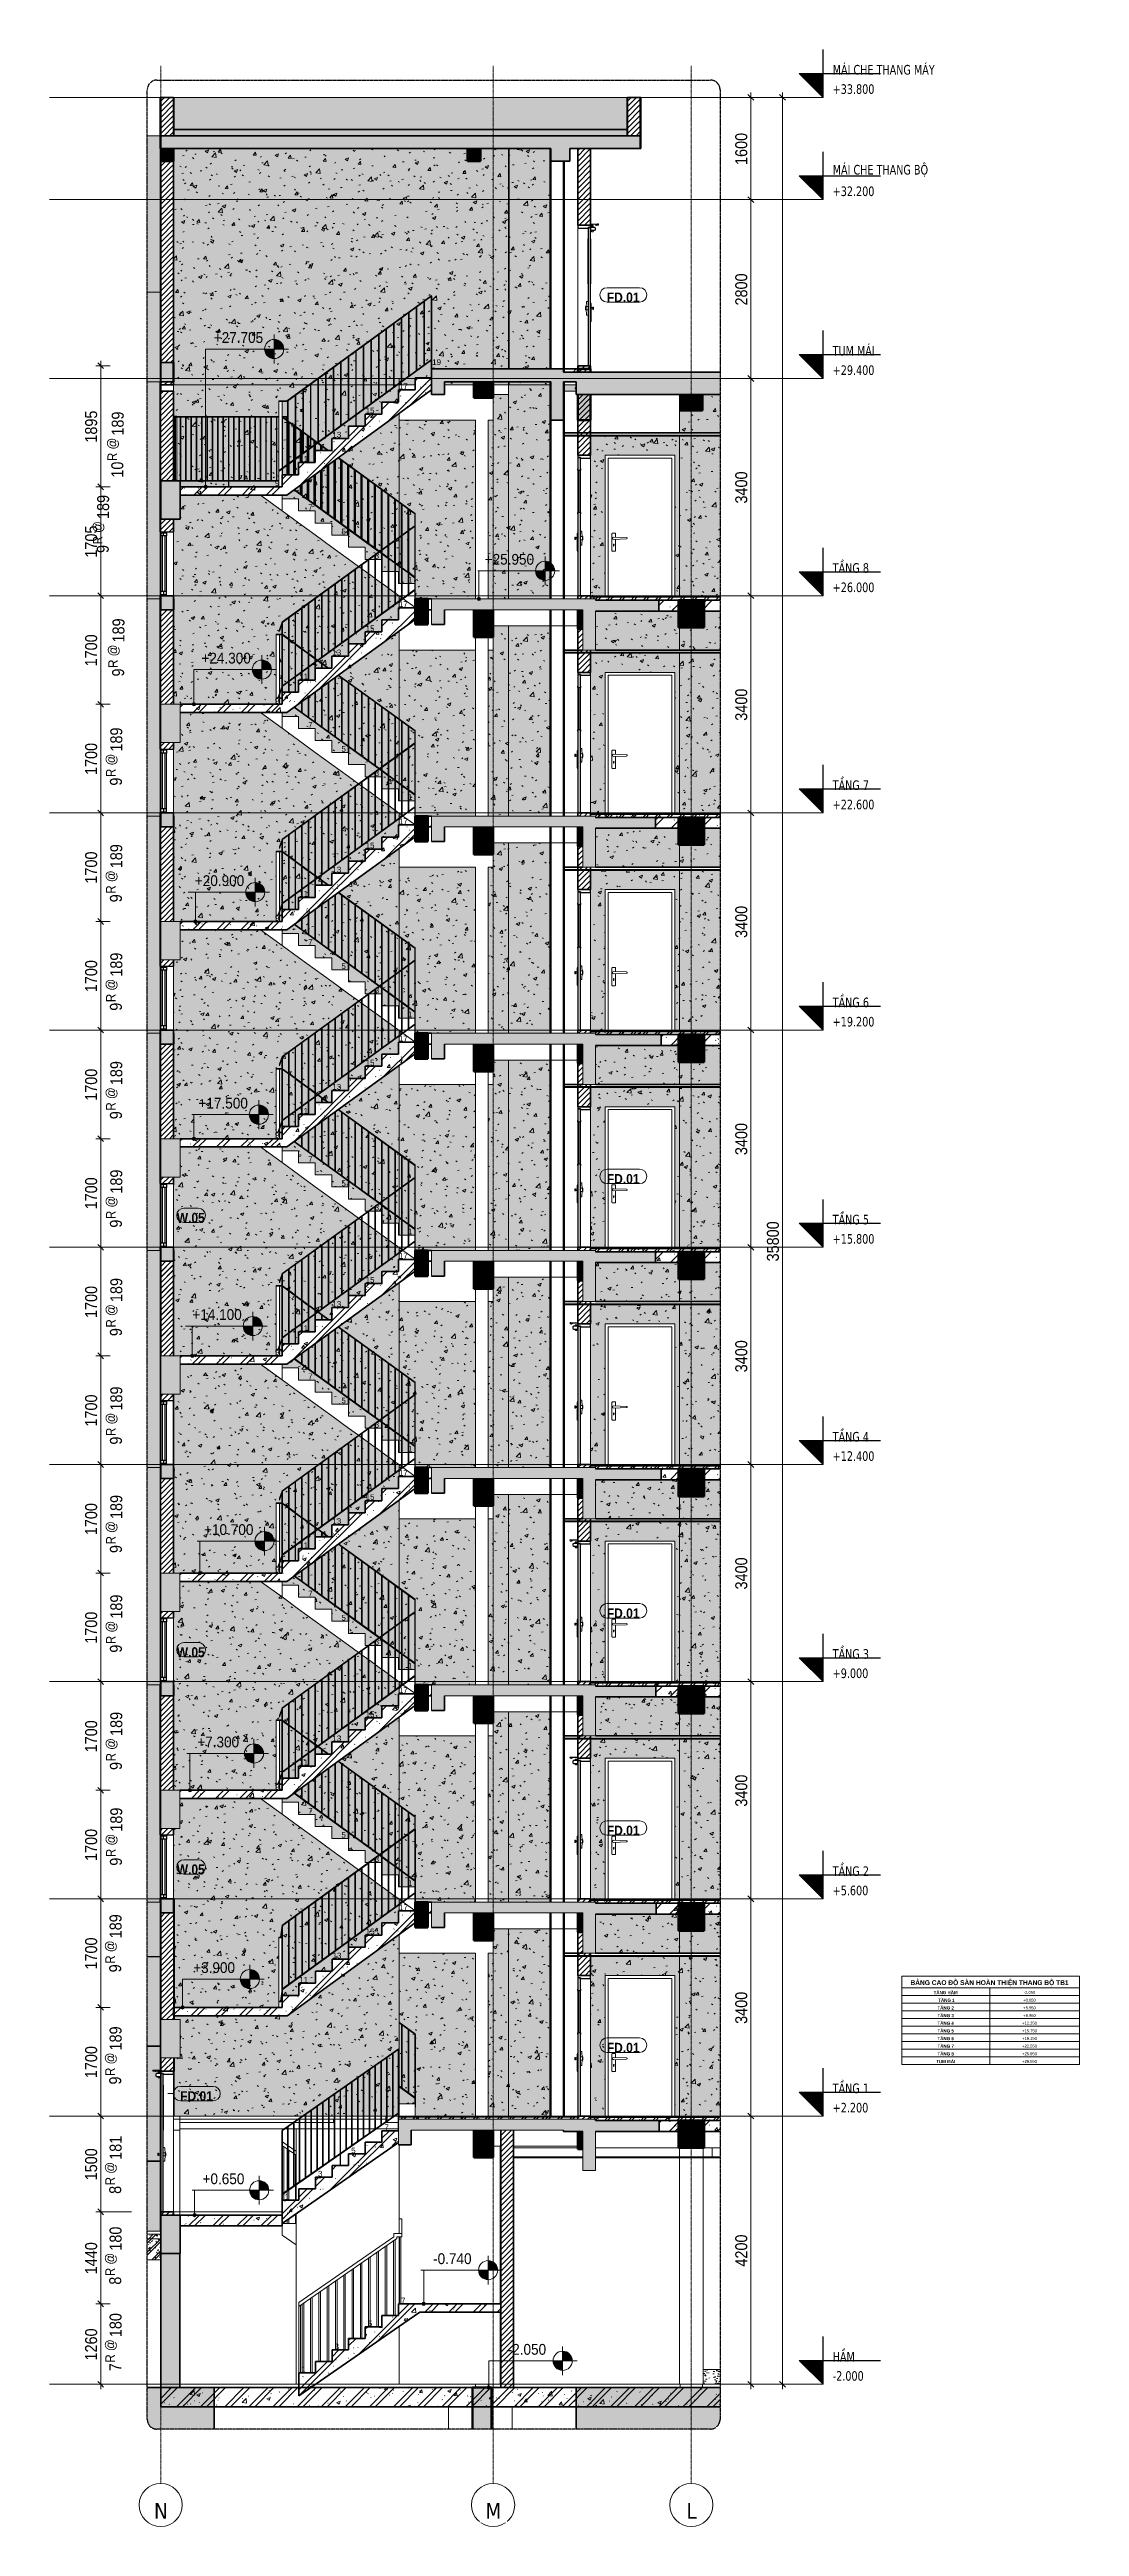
# Model space of a CAD drawing. Header units: millimetres. Extents: x 39389 to 101854, y -4225 to 80933.
# Drawn here: x 85744 to 101854, y -4225 to 34550 of the extents above; entities that cross this region are included whole.
import ezdxf

# ---------------------------------------------------------------- set-up
doc = ezdxf.new("R2010")
doc.units = ezdxf.units.MM
for name, pattern in [('Centre', [31.75, 6.35, -4.7625, 15.875, -4.7625]), ('Grid Line', [22.225, 12.7, -3.175, 3.175, -3.175]), ('Hidden', [7.14375, 4.7625, -2.38125])]:
    doc.linetypes.add(name, pattern=pattern)
for name, color, linetype, lineweight in [('0-5', 90, 'Continuous', 5), ('A-ANNO-DIMS', 211, 'Continuous', 9), ('A-ANNO-DIMS-75', 211, 'Continuous', 9), ('A-CLNG-1', 7, 'Continuous', 35), ('A-CLNG-FNSH-1', 250, 'Continuous', 18), ('A-CLNG-PATT-1', 13, 'Continuous', 18), ('A-DETL-GENF', 92, 'Continuous', 18), ('A-DETL-GENF-2', 254, 'Continuous', 18), ('A-DETL-GENF-3', 92, 'Hidden', 25), ('A-DETL-MEDM', 33, 'Continuous', 35), ('A-DETL-THIN', 151, 'Continuous', 18), ('A-DOOR', 31, 'Continuous', 18), ('A-DOOR-4', 31, 'Continuous', 25), ('A-DOOR-FRAM', 31, 'Continuous', 25), ('A-DOOR-FRAM-1', 31, 'Continuous', 18), ('A-DOOR-GLAZ', 31, 'Continuous', 25), ('A-DOOR-IDEN', 31, 'Continuous', 9), ('A-FLOR', 192, 'Continuous', 18), ('A-FLOR-1', 250, 'Continuous', 18), ('A-FLOR-FNSH-1', 7, 'Continuous', 35), ('A-FLOR-FNSH-2', 250, 'Continuous', 18), ('A-FLOR-HRAL', 11, 'Continuous', 18), ('A-FLOR-HRAL-1', 11, 'Continuous', 25), ('A-FLOR-HRAL-2', 253, 'Continuous', 18), ('A-FLOR-LEVL', 51, 'Continuous', 9), ('A-FLOR-LEVL-1', 51, 'Continuous', 25), ('A-FLOR-LEVL-2', 51, 'Centre', 9), ('A-FLOR-MCUT', 51, 'Continuous', 18), ('A-FLOR-PATT-1', 253, 'Continuous', 18), ('A-FLOR-PATT-2', 8, 'Continuous', 18), ('A-GLAZ', 151, 'Continuous', 18), ('A-GLAZ-1', 151, 'Continuous', 25), ('A-GLAZ-IDEN', 152, 'Continuous', 9), ('A-WALL', 113, 'Continuous', 18), ('A-WALL-2', 7, 'Continuous', 35), ('A-WALL-FNSH-1', 250, 'Continuous', 18), ('A-WALL-PATT-1', 111, 'Continuous', 18), ('A-WALL-PATT-3', 250, 'Continuous', 18), ('A-WALL-PATT-4', 111, 'Continuous', 5), ('G-ANNO-DIMS', 111, 'Continuous', 9), ('G-ANNO-TEXT-1', 7, 'Continuous', 9), ('G-ANNO-TEXT-2', 5, 'Continuous', 9), ('I-WALL', 2, 'Continuous', 18), ('S-BEAM-1', 43, 'Continuous', 5), ('S-BEAM-2', 250, 'Continuous', 18), ('S-BEAM-3', 90, 'Continuous', 50), ('S-COLS', 52, 'Continuous', 18), ('S-COLS-6', 250, 'Continuous', 18), ('S-FNDN-1', 43, 'Continuous', 5), ('S-FNDN-2', 7, 'Continuous', 35), ('S-FNDN-3', 250, 'Continuous', 18), ('S-GRID-1', 1, 'Grid Line', 9), ('S-GRID-IDEN', 1, 'Continuous', 9), ('S-STRS', 31, 'Continuous', 18), ('S-STRS-1', 253, 'Continuous', 18), ('S-STRS-2', 31, 'Continuous', 35), ('S-STRS-ANNO', 31, 'Continuous', 18), ('S-STRS-IDEN-1', 31, 'Continuous', 9)]:
    doc.layers.add(name, color=color, linetype=linetype, lineweight=lineweight)
doc.styles.add('Arial_3', font='arial.ttf', dxfattribs={"height": 89.295})
doc.styles.add('Arial_6', font='arial.ttf', dxfattribs={"width": 0.9, "height": 168.75})
doc.styles.add('Arial_7', font='arial.ttf', dxfattribs={"height": 45})
doc.styles.add('Arial_B_2', font='arialbd.ttf', dxfattribs={"width": 0.9, "height": 150})
doc.styles.add('Arial_B_3', font='arialbd.ttf', dxfattribs={"width": 0.85, "height": 157.5})
doc.styles.add('Arial_B_4', font='arialbd.ttf', dxfattribs={"width": 0.95, "height": 75})
doc.styles.add('Arial_B_5', font='arialbd.ttf', dxfattribs={"height": 50})
doc.styles.add('Tahoma_B_1', font='tahomabd.ttf', dxfattribs={"width": 0.85, "height": 150})
doc.styles.add('Tahoma_B_2', font='tahomabd.ttf', dxfattribs={"height": 243.75})
doc.styles.add('UTM Avo_1', font='', dxfattribs={"width": 0.9, "height": 187.5})
doc.styles.add('UTM Avo_2', font='', dxfattribs={"width": 0.9, "height": 150})
doc.styles.add('UTM Avo_3', font='', dxfattribs={"width": 0.9, "height": 187.5})
doc.styles.get('UTM Avo_1').set_extended_font_data('UTM Avo')
doc.styles.get('UTM Avo_2').set_extended_font_data('UTM Avo')
doc.styles.get('UTM Avo_3').set_extended_font_data('UTM Avo')
doc.dimstyles.new('1_Dim_chi_tiet_2_5_2', dxfattribs={"dimscale": 304.8, "dimtxt": 187.368928, "dimasz": 0.295276, "dimexe": 0.246063, "dimexo": 0.0625, "dimgap": 0.024606, "dimtad": 1, "dimdec": 0, "dimrnd": 5, "dimzin": 0, "dimdsep": 46, "dimtxsty": 'UTM Avo_1', "dimblk1": 'OBLIQUE', "dimblk2": 'OBLIQUE', "dimsah": 1, "dimcen": 0.09, "dimdle": 0.246063, "dimazin": 0, "dimtfac": 1, "dimtdec": 4, "dimtix": 1, "dimtmove": 0, "dimatfit": 3, "dimfxl": 0.492126, "dimfxlon": 1, "dimtvp": 1, "dimtolj": 1, "dimtzin": 0, "dimarcsym": 2})
pattern_1 = [(50, (-74605.9, 15225), (546.553, -47.817), [57.15, -628.65]), (355, (-74605.9, 15225), (-105.728, 573.17), [45.72, -502.92]), (100.451, (-74560.35, 15221), (440.828, 525.35), [48.57, -534.27]), (46.184, (-74605.9, 15377.4), (813.237, -126.128), [85.725, -942.975]), (96.636, (-74538.1, 15366.9), (712.207, 742.283), [72.855, -801.405]), (351.184, (-74605.9, 15377.4), (712.215, 742.276), [68.58, -754.38]), (21, (-74529.7, 15339.3), (454.843, -306.796), [57.15, -628.65]), (326, (-74529.7, 15339.3), (185.406, 552.564), [45.72, -502.92]), (71.451, (-74491.8, 15313.73), (640.251, 245.764), [48.57, -534.27]), (37.5, (-74605.9, 15225), (9.2664, 253.665), [5.029, -491.795, 5.029, -505.511, -504.825]), (37.5, (-74605.9, 15225), (9.2664, 253.665), [-1007.364, 5.029, -499.796]), (7.5, (-74605.9, 15225), (200.4594, 300.5414), [5.029, -286.055, 5.029, -480.365, -192.405]), (7.5, (-74605.9, 15225), (200.4594, 300.5414), [-776.478, 5.029, -187.376]), (327.5, (-74775.82, 15225), (406.7728, -17.1864), [5.029, -185.471, 5.029, -589.331, -788.67]), (327.5, (-74775.82, 15225), (406.7728, -17.1864), [-784.86, 5.029, -783.641]), (317.5, (-74852.02, 15225), (444.388, 76.28), [5.029, -242.621, 5.029, -389.687, -560.07]), (317.5, (-74852.02, 15225), (444.388, 76.28), [-642.366, 5.029, -555.041]), (45, (-74605.9, 15225), (-188.5854, 188.5854), []), (45, (-74605.9, 15510.75), (-188.5854, 188.5854), [])]
pattern_2 = [(45, (91113.644, 15225), (-42.4264, 42.4264), [])]
pattern_3 = [(50, (91113.64, 15225), (273.276, -23.909), [28.575, -314.325]), (355, (91113.64, 15225), (-52.8646, 286.585), [22.86, -251.46]), (100.451, (91136.42, 15223), (220.414, 262.6745), [24.285, -267.135]), (46.184, (91113.64, 15301.2), (406.6187, -63.0646), [42.862, -471.487]), (96.636, (91147.53, 15295.94), (356.104, 371.141), [36.428, -400.703]), (351.184, (91113.64, 15301.2), (356.1075, 371.138), [34.29, -377.19]), (21, (91151.74, 15282.15), (227.4212, -153.3982), [28.575, -314.325]), (326, (91151.74, 15282.15), (92.7027, 276.282), [22.86, -251.46]), (71.451, (91170.7, 15269.37), (320.1254, 122.8816), [24.285, -267.135]), (37.5, (91113.64, 15225), (4.6325, 126.8326), [2.515, -245.897, 2.515, -252.755, -252.413]), (37.5, (91113.64, 15225), (4.6325, 126.8326), [-503.682, 2.515, -249.898]), (7.5, (91113.64, 15225), (100.2292, 150.2711), [2.515, -143.027, 2.515, -240.182, -96.203]), (7.5, (91113.64, 15225), (100.2292, 150.2711), [-388.239, 2.515, -93.688]), (327.5, (91028.68, 15225), (203.38684, -8.5935), [2.515, -92.735, 2.515, -294.665, -394.335]), (327.5, (91028.68, 15225), (203.38684, -8.5935), [-392.43, 2.515, -391.82]), (317.5, (90990.58, 15225), (222.1944, 38.1398), [2.515, -121.31, 2.515, -194.843, -280.035]), (317.5, (90990.58, 15225), (222.1944, 38.1398), [-321.183, 2.515, -277.52]), (45, (91113.64, 15225), (-94.2927, 94.2927), []), (45, (91113.64, 15367.88), (-94.2927, 94.2927), [])]
pattern_4 = [(50, (91113.64, 15225), (546.553, -47.817), [57.15, -628.65]), (355, (91113.64, 15225), (-105.728, 573.17), [45.72, -502.92]), (100.451, (91159.2, 15221), (440.828, 525.35), [48.57, -534.27]), (46.184, (91113.64, 15377.4), (813.237, -126.128), [85.725, -942.975]), (96.636, (91181.4, 15366.9), (712.207, 742.283), [72.855, -801.405]), (351.184, (91113.64, 15377.4), (712.215, 742.276), [68.58, -754.38]), (21, (91189.84, 15339.3), (454.843, -306.796), [57.15, -628.65]), (326, (91189.84, 15339.3), (185.406, 552.564), [45.72, -502.92]), (71.451, (91227.75, 15313.73), (640.251, 245.764), [48.57, -534.27]), (37.5, (91113.64, 15225), (9.2664, 253.665), [5.029, -491.795, 5.029, -505.511, -504.825]), (37.5, (91113.64, 15225), (9.2664, 253.665), [-1007.364, 5.029, -499.796]), (7.5, (91113.64, 15225), (200.4594, 300.5414), [5.029, -286.055, 5.029, -480.365, -192.405]), (7.5, (91113.64, 15225), (200.4594, 300.5414), [-776.478, 5.029, -187.376]), (327.5, (90943.72, 15225), (406.7728, -17.1864), [5.029, -185.471, 5.029, -589.331, -788.67]), (327.5, (90943.72, 15225), (406.7728, -17.1864), [-784.86, 5.029, -783.641]), (317.5, (90867.52, 15225), (444.388, 76.2803), [5.029, -242.621, 5.029, -389.687, -560.07]), (317.5, (90867.52, 15225), (444.388, 76.2803), [-642.366, 5.029, -555.041]), (45, (91113.64, 15225), (-188.5854, 188.5854), []), (45, (91113.64, 15510.75), (-188.5854, 188.5854), [])]
pattern_5 = [(0, (91113.64, 15225), (609.6, 152.4), [25.146, -432.054, 25.146, -432.054, -2438.4]), (0, (91113.64, 15225), (609.6, 152.4), [-914.4, 25.146, -889.254, 25.146, -432.054, -1066.8]), (0, (91113.64, 15225), (609.6, 152.4), [-2286, 25.146, -279.654, 25.146, -736.854]), (120, (91342.24, 15301.2), (-436.7823, 451.7291), [25.146, -432.054, 25.146, -2870.454]), (120, (91342.24, 15301.2), (-436.7823, 451.7291), [-482.346, -432.054, 25.146, -889.254, -1524]), (120, (91342.24, 15301.2), (-436.7823, 451.7291), [-1828.8, 25.146, -432.054, 25.146, -1041.654]), (120, (91342.24, 15301.2), (-436.7823, 451.7291), [-2311.146, -279.654, 25.146, -736.854]), (240, (91418.44, 15606), (-172.8177, -604.1291), [25.146, -432.054, 25.146, -432.054, -2438.4]), (240, (91418.44, 15606), (-172.8177, -604.1291), [-914.4, 25.146, -889.254, 25.146, -432.054, -1066.8]), (240, (91418.44, 15606), (-172.8177, -604.1291), [-2286, 25.146, -279.654, 25.146, -736.854])]
pattern_6 = [(45, (91113.644, 15225), (-39.77476, 39.77476), [])]
pattern_7 = [(50, (91113.64, 15225), (546.553, -47.817), [57.15, -628.65]), (355, (91113.64, 15225), (-105.728, 573.17), [45.72, -502.92]), (100.451, (91159.2, 15221), (440.828, 525.35), [48.57, -534.27]), (46.184, (91113.64, 15377.4), (813.237, -126.128), [85.725, -942.975]), (96.636, (91181.4, 15366.9), (712.207, 742.283), [72.855, -801.405]), (351.184, (91113.64, 15377.4), (712.215, 742.276), [68.58, -754.38]), (21, (91189.84, 15339.3), (454.843, -306.796), [57.15, -628.65]), (326, (91189.84, 15339.3), (185.406, 552.564), [45.72, -502.92]), (71.451, (91227.75, 15313.73), (640.251, 245.764), [48.57, -534.27]), (37.5, (91113.64, 15225), (9.2664, 253.665), [25.146, -471.678, 25.146, -485.394, -504.825]), (37.5, (91113.64, 15225), (9.2664, 253.665), [-1007.364, 25.146, -479.679]), (7.5, (91113.64, 15225), (200.4594, 300.5414), [25.146, -265.938, 25.146, -460.248, -192.405]), (7.5, (91113.64, 15225), (200.4594, 300.5414), [-776.478, 25.146, -167.259]), (327.5, (90943.72, 15225), (406.7728, -17.1864), [25.146, -165.354, 25.146, -569.214, -788.67]), (327.5, (90943.72, 15225), (406.7728, -17.1864), [-784.86, 25.146, -763.524]), (317.5, (90867.52, 15225), (444.388, 76.2803), [25.146, -222.504, 25.146, -369.57, -560.07]), (317.5, (90867.52, 15225), (444.388, 76.2803), [-642.366, 25.146, -534.924])]
pattern_8 = [(37.5, (91113.644, 15225), (-2.40047, 73.41204), [2.515, -55.397, 2.515, -62.255, -61.913]), (37.5, (91113.644, 15225), (-2.40047, 73.41204), [-122.682, 2.515, -59.398]), (7.5, (91113.64, 15225), (67.42816, 107.524), [2.515, -28.727, 2.515, -49.682, -20.003]), (7.5, (91113.64, 15225), (67.42816, 107.524), [-83.439, 2.515, -17.488]), (327.5, (91066.78, 15225), (118.6493, 0.21553), [2.515, -16.535, 2.515, -66.065, -89.535]), (327.5, (91066.78, 15225), (118.6493, 0.21553), [-87.63, 2.515, -87.02]), (317.5, (91066.78, 15225), (114.5339, 33.4393), [2.515, -7.01, 2.515, -42.443, -51.435]), (317.5, (91066.78, 15225), (114.5339, 33.4393), [-54.483, 2.515, -48.92])]

msp = doc.modelspace()

# ---------------------------------------------------------------- texts
at = {"layer": 'A-DOOR-IDEN', "char_height": 150, "width": 527.175, "attachment_point": 5, "line_spacing_factor": 0.936439, "style": 'Arial_B_2'}
for insert in [(94716.1, 30670.1), (94716.1, 16870.1), (94716.1, 10070.1), (94716.1, 6670.1), (94716.1, 3270.1), (88042.9, 2511.9)]:
    msp.add_mtext('\\pt3.375,6.75,10.125,13.5,16.875,20.25,23.625,27,30.375,33.75,37.125,40.5,43.875,47.25,50.625,54,57.375,60.75,64.125,67.5,70.875,74.25,77.625,81,84.375,87.75,91.125,94.5,97.875,101.25,104.625,108;FD.01', dxfattribs=dict(at, insert=insert))
at = {"layer": 'A-FLOR-LEVL', "char_height": 150, "line_spacing_factor": 0.996129, "style": 'Tahoma_B_1'}
for s, insert, width, attachment_point in [('\\pt765,1530,2295,3060,3825,4590,5355,6120,6885,7650,8415,9180,9945,10710,11475,12240,13005,13770,14535,15300,16065,16830,17595,18360,19125,19890,20655,21420,22185,22950,23715,24480;MÁI CHE THANG MÁY', (97994.3, 34155.8), 1960.95, 7), ('\\pt318.75,637.5,956.25,1275,1593.75,1912.5,2231.25,2550,2868.75,3187.5,3506.25,3825,4143.75,4462.5,4781.25,5100,5418.75,5737.5,6056.25,6375,6693.75,7012.5,7331.25,7650,7968.75,8287.5,8606.25,8925,9243.75,9562.5,9881.25,10200;+33.800', (97994.3, 34006.3), 775.837, 1), ('\\pt765,1530,2295,3060,3825,4590,5355,6120,6885,7650,8415,9180,9945,10710,11475,12240,13005,13770,14535,15300,16065,16830,17595,18360,19125,19890,20655,21420,22185,22950,23715,24480;MÁI CHE THANG BỘ', (97994.3, 32555.8), 1821.975, 7), ('\\pt318.75,637.5,956.25,1275,1593.75,1912.5,2231.25,2550,2868.75,3187.5,3506.25,3825,4143.75,4462.5,4781.25,5100,5418.75,5737.5,6056.25,6375,6693.75,7012.5,7331.25,7650,7968.75,8287.5,8606.25,8925,9243.75,9562.5,9881.25,10200;+32.200', (97994.3, 32406.3), 775.837, 1), ('\\pt765,1530,2295,3060,3825,4590,5355,6120,6885,7650,8415,9180,9945,10710,11475,12240,13005,13770,14535,15300,16065,16830,17595,18360,19125,19890,20655,21420,22185,22950,23715,24480;TUM MÁI', (97994.3, 29755.8), 835.125, 7), ('\\pt318.75,637.5,956.25,1275,1593.75,1912.5,2231.25,2550,2868.75,3187.5,3506.25,3825,4143.75,4462.5,4781.25,5100,5418.75,5737.5,6056.25,6375,6693.75,7012.5,7331.25,7650,7968.75,8287.5,8606.25,8925,9243.75,9562.5,9881.25,10200;+29.400', (97994.3, 29606.3), 775.837, 1), ('\\pt765,1530,2295,3060,3825,4590,5355,6120,6885,7650,8415,9180,9945,10710,11475,12240,13005,13770,14535,15300,16065,16830,17595,18360,19125,19890,20655,21420,22185,22950,23715,24480;TẦNG 8', (97994.3, 26355.8), 678.937, 7), ('\\pt318.75,637.5,956.25,1275,1593.75,1912.5,2231.25,2550,2868.75,3187.5,3506.25,3825,4143.75,4462.5,4781.25,5100,5418.75,5737.5,6056.25,6375,6693.75,7012.5,7331.25,7650,7968.75,8287.5,8606.25,8925,9243.75,9562.5,9881.25,10200;+26.000', (97994.3, 26206.3), 775.837, 1), ('\\pt765,1530,2295,3060,3825,4590,5355,6120,6885,7650,8415,9180,9945,10710,11475,12240,13005,13770,14535,15300,16065,16830,17595,18360,19125,19890,20655,21420,22185,22950,23715,24480;TẦNG 7', (97994.3, 22955.8), 678.937, 7), ('\\pt318.75,637.5,956.25,1275,1593.75,1912.5,2231.25,2550,2868.75,3187.5,3506.25,3825,4143.75,4462.5,4781.25,5100,5418.75,5737.5,6056.25,6375,6693.75,7012.5,7331.25,7650,7968.75,8287.5,8606.25,8925,9243.75,9562.5,9881.25,10200;+22.600', (97994.3, 22806.3), 775.837, 1), ('\\pt765,1530,2295,3060,3825,4590,5355,6120,6885,7650,8415,9180,9945,10710,11475,12240,13005,13770,14535,15300,16065,16830,17595,18360,19125,19890,20655,21420,22185,22950,23715,24480;TẦNG 6', (97994.3, 19555.8), 678.937, 7), ('\\pt318.75,637.5,956.25,1275,1593.75,1912.5,2231.25,2550,2868.75,3187.5,3506.25,3825,4143.75,4462.5,4781.25,5100,5418.75,5737.5,6056.25,6375,6693.75,7012.5,7331.25,7650,7968.75,8287.5,8606.25,8925,9243.75,9562.5,9881.25,10200;+19.200', (97994.3, 19406.3), 775.837, 1), ('\\pt765,1530,2295,3060,3825,4590,5355,6120,6885,7650,8415,9180,9945,10710,11475,12240,13005,13770,14535,15300,16065,16830,17595,18360,19125,19890,20655,21420,22185,22950,23715,24480;TẦNG 5', (97994.3, 16155.8), 678.937, 7), ('\\pt318.75,637.5,956.25,1275,1593.75,1912.5,2231.25,2550,2868.75,3187.5,3506.25,3825,4143.75,4462.5,4781.25,5100,5418.75,5737.5,6056.25,6375,6693.75,7012.5,7331.25,7650,7968.75,8287.5,8606.25,8925,9243.75,9562.5,9881.25,10200;+15.800', (97994.3, 16006.3), 775.837, 1), ('\\pt765,1530,2295,3060,3825,4590,5355,6120,6885,7650,8415,9180,9945,10710,11475,12240,13005,13770,14535,15300,16065,16830,17595,18360,19125,19890,20655,21420,22185,22950,23715,24480;TẦNG 4', (97994.3, 12755.8), 678.937, 7), ('\\pt318.75,637.5,956.25,1275,1593.75,1912.5,2231.25,2550,2868.75,3187.5,3506.25,3825,4143.75,4462.5,4781.25,5100,5418.75,5737.5,6056.25,6375,6693.75,7012.5,7331.25,7650,7968.75,8287.5,8606.25,8925,9243.75,9562.5,9881.25,10200;+12.400', (97994.3, 12606.3), 775.837, 1), ('\\pt765,1530,2295,3060,3825,4590,5355,6120,6885,7650,8415,9180,9945,10710,11475,12240,13005,13770,14535,15300,16065,16830,17595,18360,19125,19890,20655,21420,22185,22950,23715,24480;TẦNG 3', (97994.3, 9355.8), 678.937, 7), ('\\pt318.75,637.5,956.25,1275,1593.75,1912.5,2231.25,2550,2868.75,3187.5,3506.25,3825,4143.75,4462.5,4781.25,5100,5418.75,5737.5,6056.25,6375,6693.75,7012.5,7331.25,7650,7968.75,8287.5,8606.25,8925,9243.75,9562.5,9881.25,10200;+9.000', (97994.3, 9206.3), 662.362, 1), ('\\pt765,1530,2295,3060,3825,4590,5355,6120,6885,7650,8415,9180,9945,10710,11475,12240,13005,13770,14535,15300,16065,16830,17595,18360,19125,19890,20655,21420,22185,22950,23715,24480;TẦNG 2', (97994.3, 5955.8), 678.937, 7), ('\\pt318.75,637.5,956.25,1275,1593.75,1912.5,2231.25,2550,2868.75,3187.5,3506.25,3825,4143.75,4462.5,4781.25,5100,5418.75,5737.5,6056.25,6375,6693.75,7012.5,7331.25,7650,7968.75,8287.5,8606.25,8925,9243.75,9562.5,9881.25,10200;+5.600', (97994.3, 5806.3), 662.362, 1), ('\\pt765,1530,2295,3060,3825,4590,5355,6120,6885,7650,8415,9180,9945,10710,11475,12240,13005,13770,14535,15300,16065,16830,17595,18360,19125,19890,20655,21420,22185,22950,23715,24480;TẦNG 1', (97994.3, 2555.8), 678.937, 7), ('\\pt318.75,637.5,956.25,1275,1593.75,1912.5,2231.25,2550,2868.75,3187.5,3506.25,3825,4143.75,4462.5,4781.25,5100,5418.75,5737.5,6056.25,6375,6693.75,7012.5,7331.25,7650,7968.75,8287.5,8606.25,8925,9243.75,9562.5,9881.25,10200;+2.200', (97994.3, 2406.3), 662.362, 1), ('\\pt765,1530,2295,3060,3825,4590,5355,6120,6885,7650,8415,9180,9945,10710,11475,12240,13005,13770,14535,15300,16065,16830,17595,18360,19125,19890,20655,21420,22185,22950,23715,24480;HẦM', (97994.3, -1644.2), 425.85, 7), ('\\pt318.75,637.5,956.25,1275,1593.75,1912.5,2231.25,2550,2868.75,3187.5,3506.25,3825,4143.75,4462.5,4781.25,5100,5418.75,5737.5,6056.25,6375,6693.75,7012.5,7331.25,7650,7968.75,8287.5,8606.25,8925,9243.75,9562.5,9881.25,10200;-2.000', (97994.3, -1793.7), 594.787, 1)]:
    msp.add_mtext(s, dxfattribs=dict(at, insert=insert, width=width, attachment_point=attachment_point))
at = {"layer": 'A-GLAZ-IDEN', "char_height": 157.5, "width": 451.35, "attachment_point": 5, "line_spacing_factor": 0.936439, "style": 'Arial_B_3'}
for insert in [(87952.5, 16259.1), (87952.5, 9459.1), (87952.5, 6059.1)]:
    msp.add_mtext('\\pt3.1878,6.3756,9.56182,12.74963,15.93743,19.12523,22.31303,25.49925,28.68705,31.87485,35.06265,38.25045,41.43825,44.62447,47.81227,51.00007,54.18787,57.37567,60.5619,63.7497,66.9375,70.1253,73.3131,76.49932,79.68712,82.87492,86.06272,89.25052,92.43675,95.62455,98.81235,102.00015;W.05', dxfattribs=dict(at, insert=insert))
at = {"layer": 'G-ANNO-DIMS', "char_height": 168.75, "attachment_point": 1, "line_spacing_factor": 0.941778, "style": 'Arial_6'}
for s, insert, width in [('+27.705', (88312.6, 30125.6), 919.358), ('+25.950', (92550.3, 26654), 919.358), ('+24.300', (88119.3, 25107.2), 919.358), ('+20.900', (88016.5, 21623.9), 919.358), ('+17.500', (88073.6, 18140.6), 919.358), ('+14.100', (87977.5, 14830.7), 919.358), ('+10.700', (88160.2, 11464.8), 919.358), ('+7.300', (88054.6, 8140), 778.872), ('+3.900', (87990.6, 4608.1), 778.872), ('+0.650', (88136.8, 1301.9), 778.872), ('-0.740', (91743.5, 51.2), 714.827), ('-2.050', (92910, -1368.1), 714.827)]:
    msp.add_mtext(s, dxfattribs=dict(at, insert=insert, width=width))
at = {"layer": 'G-ANNO-TEXT-1', "attachment_point": 5, "line_spacing_factor": 0.936439}
for s, insert, char_height, width, style in [('\\pt237.50025,474.99975,712.5,950.00025,1187.49975,1425,1662.50025,1899.99975,2137.5,2375.00025,2612.49975,2850,3087.50025,3324.99975,3562.5,3800.00025,4037.49975,4275,4512.50025,4749.99975,4987.5,5225.00025,5462.49975,5700,5937.50025,6174.99975,6412.5,6650.00025,6887.49975,7125,7362.50025,7599.99975;BẢNG CAO ĐỘ SÀN HOÀN THIỆN THANG BỘ TB1', (100447.2, 4279.2), 75, 2788.488, 'Arial_B_4'), ('\\pt317.5,635,952.5,1270,1587.5,1905,2222.5,2540,2857.5,3175,3492.5,3810,4127.5,4445,4762.5,5080,5397.5,5715,6032.5,6350,6667.5,6985,7302.5,7620,7937.5,8255,8572.5,8890,9207.5,9525,9842.5,10160;TẦNG HẦM', (99761.5, 4132.4), 50, 555.75, 'Arial_B_5'), ('\\pt317.5,635,952.5,1270,1587.5,1905,2222.5,2540,2857.5,3175,3492.5,3810,4127.5,4445,4762.5,5080,5397.5,5715,6032.5,6350,6667.5,6985,7302.5,7620,7937.5,8255,8572.5,8890,9207.5,9525,9842.5,10160;TẦNG 2', (99761, 3892.4), 50, 398.5, 'Arial_B_5'), ('\\pt317.5,635,952.5,1270,1587.5,1905,2222.5,2540,2857.5,3175,3492.5,3810,4127.5,4445,4762.5,5080,5397.5,5715,6032.5,6350,6667.5,6985,7302.5,7620,7937.5,8255,8572.5,8890,9207.5,9525,9842.5,10160;TẦNG 1 ', (99772.5, 4012.4), 50, 555.75, 'Arial_B_5'), ('\\pt317.5,635,952.5,1270,1587.5,1905,2222.5,2540,2857.5,3175,3492.5,3810,4127.5,4445,4762.5,5080,5397.5,5715,6032.5,6350,6667.5,6985,7302.5,7620,7937.5,8255,8572.5,8890,9207.5,9525,9842.5,10160;TẦNG 3', (99761, 3772.4), 50, 398.5, 'Arial_B_5'), ('\\pt317.5,635,952.5,1270,1587.5,1905,2222.5,2540,2857.5,3175,3492.5,3810,4127.5,4445,4762.5,5080,5397.5,5715,6032.5,6350,6667.5,6985,7302.5,7620,7937.5,8255,8572.5,8890,9207.5,9525,9842.5,10160;TẦNG 4', (99761, 3652.4), 50, 398.5, 'Arial_B_5'), ('\\pt317.5,635,952.5,1270,1587.5,1905,2222.5,2540,2857.5,3175,3492.5,3810,4127.5,4445,4762.5,5080,5397.5,5715,6032.5,6350,6667.5,6985,7302.5,7620,7937.5,8255,8572.5,8890,9207.5,9525,9842.5,10160;TẦNG 5', (99761, 3532.4), 50, 398.5, 'Arial_B_5'), ('\\pt317.5,635,952.5,1270,1587.5,1905,2222.5,2540,2857.5,3175,3492.5,3810,4127.5,4445,4762.5,5080,5397.5,5715,6032.5,6350,6667.5,6985,7302.5,7620,7937.5,8255,8572.5,8890,9207.5,9525,9842.5,10160;TẦNG 6', (99761, 3412.4), 50, 398.5, 'Arial_B_5'), ('\\pt317.5,635,952.5,1270,1587.5,1905,2222.5,2540,2857.5,3175,3492.5,3810,4127.5,4445,4762.5,5080,5397.5,5715,6032.5,6350,6667.5,6985,7302.5,7620,7937.5,8255,8572.5,8890,9207.5,9525,9842.5,10160;TẦNG 7', (99761, 3292.4), 50, 398.5, 'Arial_B_5'), ('\\pt317.5,635,952.5,1270,1587.5,1905,2222.5,2540,2857.5,3175,3492.5,3810,4127.5,4445,4762.5,5080,5397.5,5715,6032.5,6350,6667.5,6985,7302.5,7620,7937.5,8255,8572.5,8890,9207.5,9525,9842.5,10160;TẦNG 8', (99761, 3172.4), 50, 398.5, 'Arial_B_5'), ('\\pt317.5,635,952.5,1270,1587.5,1905,2222.5,2540,2857.5,3175,3492.5,3810,4127.5,4445,4762.5,5080,5397.5,5715,6032.5,6350,6667.5,6985,7302.5,7620,7937.5,8255,8572.5,8890,9207.5,9525,9842.5,10160;TUM MÁI', (99762, 3052.4), 50, 398.5, 'Arial_B_5')]:
    msp.add_mtext(s, dxfattribs=dict(at, insert=insert, char_height=char_height, width=width, style=style))
at = {"layer": 'G-ANNO-TEXT-2', "char_height": 45, "width": 597, "attachment_point": 5, "line_spacing_factor": 0.936439, "style": 'Arial_7'}
for s, insert in [('\\pt317.5002,634.99995,952.50015,1269.9999,1587.5001,1904.99985,2222.50005,2539.9998,2857.5,3175.0002,3492.49995,3810.00015,4127.4999,4445.0001,4762.49985,5080.00005,5397.4998,5715,6032.5002,6349.99995,6667.50015,6984.9999,7302.5001,7619.99985,7937.50005,8254.9998,8572.5,8890.0002,9207.49995,9525.00015,9842.4999,10160.0001;+0.650', (101072.6, 4013.7)), ('\\pt317.5002,634.99995,952.50015,1269.9999,1587.5001,1904.99985,2222.50005,2539.9998,2857.5,3175.0002,3492.49995,3810.00015,4127.4999,4445.0001,4762.49985,5080.00005,5397.4998,5715,6032.5002,6349.99995,6667.50015,6984.9999,7302.5001,7619.99985,7937.50005,8254.9998,8572.5,8890.0002,9207.49995,9525.00015,9842.4999,10160.0001;+5.550', (101072.6, 3893.7)), ('\\pt317.5002,634.99995,952.50015,1269.9999,1587.5001,1904.99985,2222.50005,2539.9998,2857.5,3175.0002,3492.49995,3810.00015,4127.4999,4445.0001,4762.49985,5080.00005,5397.4998,5715,6032.5002,6349.99995,6667.50015,6984.9999,7302.5001,7619.99985,7937.50005,8254.9998,8572.5,8890.0002,9207.49995,9525.00015,9842.4999,10160.0001;-2.050', (101072.6, 4133.7)), ('\\pt317.5002,634.99995,952.50015,1269.9999,1587.5001,1904.99985,2222.50005,2539.9998,2857.5,3175.0002,3492.49995,3810.00015,4127.4999,4445.0001,4762.49985,5080.00005,5397.4998,5715,6032.5002,6349.99995,6667.50015,6984.9999,7302.5001,7619.99985,7937.50005,8254.9998,8572.5,8890.0002,9207.49995,9525.00015,9842.4999,10160.0001;+12.350', (101073.5, 3653.7)), ('\\pt317.5002,634.99995,952.50015,1269.9999,1587.5001,1904.99985,2222.50005,2539.9998,2857.5,3175.0002,3492.49995,3810.00015,4127.4999,4445.0001,4762.49985,5080.00005,5397.4998,5715,6032.5002,6349.99995,6667.50015,6984.9999,7302.5001,7619.99985,7937.50005,8254.9998,8572.5,8890.0002,9207.49995,9525.00015,9842.4999,10160.0001;+15.750', (101073.5, 3533.7)), ('\\pt317.5002,634.99995,952.50015,1269.9999,1587.5001,1904.99985,2222.50005,2539.9998,2857.5,3175.0002,3492.49995,3810.00015,4127.4999,4445.0001,4762.49985,5080.00005,5397.4998,5715,6032.5002,6349.99995,6667.50015,6984.9999,7302.5001,7619.99985,7937.50005,8254.9998,8572.5,8890.0002,9207.49995,9525.00015,9842.4999,10160.0001;+8.950', (101072.6, 3773.7)), ('\\pt317.5002,634.99995,952.50015,1269.9999,1587.5001,1904.99985,2222.50005,2539.9998,2857.5,3175.0002,3492.49995,3810.00015,4127.4999,4445.0001,4762.49985,5080.00005,5397.4998,5715,6032.5002,6349.99995,6667.50015,6984.9999,7302.5001,7619.99985,7937.50005,8254.9998,8572.5,8890.0002,9207.49995,9525.00015,9842.4999,10160.0001;+19.150', (101073.5, 3413.7)), ('\\pt317.5002,634.99995,952.50015,1269.9999,1587.5001,1904.99985,2222.50005,2539.9998,2857.5,3175.0002,3492.49995,3810.00015,4127.4999,4445.0001,4762.49985,5080.00005,5397.4998,5715,6032.5002,6349.99995,6667.50015,6984.9999,7302.5001,7619.99985,7937.50005,8254.9998,8572.5,8890.0002,9207.49995,9525.00015,9842.4999,10160.0001;+22.550', (101073.5, 3293.7)), ('\\pt317.5002,634.99995,952.50015,1269.9999,1587.5001,1904.99985,2222.50005,2539.9998,2857.5,3175.0002,3492.49995,3810.00015,4127.4999,4445.0001,4762.49985,5080.00005,5397.4998,5715,6032.5002,6349.99995,6667.50015,6984.9999,7302.5001,7619.99985,7937.50005,8254.9998,8572.5,8890.0002,9207.49995,9525.00015,9842.4999,10160.0001;+25.950', (101073.5, 3173.7)), ('\\pt317.5002,634.99995,952.50015,1269.9999,1587.5001,1904.99985,2222.50005,2539.9998,2857.5,3175.0002,3492.49995,3810.00015,4127.4999,4445.0001,4762.49985,5080.00005,5397.4998,5715,6032.5002,6349.99995,6667.50015,6984.9999,7302.5001,7619.99985,7937.50005,8254.9998,8572.5,8890.0002,9207.49995,9525.00015,9842.4999,10160.0001;+29.550', (101073.5, 3053.7))]:
    msp.add_mtext(s, dxfattribs=dict(at, insert=insert))
at = {"layer": 'S-STRS-ANNO', "char_height": 89.3, "attachment_point": 1, "line_spacing_factor": 0.941778, "style": 'Arial_3'}
for s, insert, width in [('19', (91728.4, 29701.6), 164.828), ('17', (91208.4, 29322.7), 164.828), ('15', (90688.4, 28943.7), 164.828), ('13', (90168.4, 28564.8), 164.828), ('11', (89648.4, 28185.9), 164.828), ('9', (89269.6, 27806.9), 82.414), ('7', (89789.6, 27428), 82.414), ('5', (90309.6, 27049), 82.414), ('3', (90829.6, 26670.1), 82.414), ('1', (91349.6, 26291.1), 82.414), ('17', (91208.3, 25912.5), 164.828), ('15', (90688.3, 25534.7), 164.828), ('13', (90168.3, 25156.9), 164.828), ('11', (89648.3, 24779.1), 164.828), ('9', (89269.8, 24401.4), 82.414), ('7', (89789.8, 24023.6), 82.414), ('5', (90309.8, 23645.8), 82.414), ('3', (90829.8, 23268), 82.414), ('1', (91349.8, 22890.2), 82.414), ('17', (91208.3, 22512.5), 164.828), ('15', (90688.3, 22134.7), 164.828), ('13', (90168.3, 21756.9), 164.828), ('11', (89648.3, 21379.1), 164.828), ('9', (89269.8, 21001.4), 82.414), ('7', (89789.8, 20623.6), 82.414), ('5', (90309.8, 20245.8), 82.414), ('3', (90829.8, 19868), 82.414), ('1', (91349.8, 19490.2), 82.414), ('17', (91208.3, 19112.5), 164.828), ('15', (90688.3, 18734.7), 164.828), ('13', (90168.3, 18356.9), 164.828), ('11', (89648.3, 17979.1), 164.828), ('9', (89269.8, 17601.4), 82.414), ('7', (89789.8, 17223.6), 82.414), ('5', (90309.8, 16845.8), 82.414), ('3', (90829.8, 16468), 82.414), ('1', (91349.8, 16090.2), 82.414), ('17', (91208.3, 15712.5), 164.828), ('15', (90688.3, 15334.7), 164.828), ('13', (90168.3, 14956.9), 164.828), ('11', (89648.3, 14579.1), 164.828), ('9', (89269.8, 14201.4), 82.414), ('7', (89789.8, 13823.6), 82.414), ('5', (90309.8, 13445.8), 82.414), ('3', (90829.8, 13068), 82.414), ('1', (91349.8, 12690.2), 82.414), ('17', (91208.3, 12312.5), 164.828), ('15', (90688.3, 11934.7), 164.828), ('13', (90168.3, 11556.9), 164.828), ('11', (89648.3, 11179.1), 164.828), ('9', (89269.8, 10801.4), 82.414), ('7', (89789.8, 10423.6), 82.414), ('5', (90309.8, 10045.8), 82.414), ('3', (90829.8, 9668), 82.414), ('1', (91349.8, 9290.2), 82.414), ('15', (90688.3, 8534.7), 164.828), ('17', (91208.3, 8912.5), 164.828), ('13', (90168.3, 8156.9), 164.828), ('11', (89648.3, 7779.1), 164.828), ('9', (89269.8, 7401.4), 82.414), ('7', (89789.8, 7023.6), 82.414), ('5', (90309.8, 6645.8), 82.414), ('3', (90829.8, 6268), 82.414), ('1', (91349.8, 5890.2), 82.414), ('17', (91210.3, 5512.5), 164.828), ('15', (90690.3, 5134.7), 164.828), ('13', (90170.3, 4756.9), 164.828), ('11', (89650.3, 4379.1), 164.828), ('7', (90982.7, 2068.2), 82.414), ('5', (90462.7, 1705.2), 82.414), ('3', (89942.7, 1342.2), 82.414), ('1', (89422.7, 979.3), 82.414), ('7', (91242.3, -642.9), 82.414), ('5', (90722.3, -1002.9), 82.414), ('3', (90202.3, -1362.9), 82.414), ('1', (89682.3, -1722.9), 82.414)]:
    msp.add_mtext(s, dxfattribs=dict(at, insert=insert, width=width))
at = {"layer": 'S-STRS-IDEN-1', "char_height": 187.5, "rotation": 90, "line_spacing_factor": 1.107334, "style": 'UTM Avo_3'}
for s, insert, width, attachment_point in [('\\pt857.25,1714.5,2571.75,3429,4286.25,5143.5,6000.75,6858,7715.25,8572.5,9429.75,10287,11144.25,12001.5,12858.75,13716,14573.25,15430.5,16287.75,17145,18002.25,18859.5,19716.75,20574,21431.25,22288.5,23145.75,24003,24860.25,25717.5,26574.75,27432;189', (86810.9, 28506.5), 379.35, 4), ('\\pt857.25,1714.5,2571.75,3429,4286.25,5143.5,6000.75,6858,7715.25,8572.5,9429.75,10287,11144.25,12001.5,12858.75,13716,14573.25,15430.5,16287.75,17145,18002.25,18859.5,19716.75,20574,21431.25,22288.5,23145.75,24003,24860.25,25717.5,26574.75,27432;10', (86805.1, 28099.1), 250.425, 6), ('\\pt857.25,1714.5,2571.75,3429,4286.25,5143.5,6000.75,6858,7715.25,8572.5,9429.75,10287,11144.25,12001.5,12858.75,13716,14573.25,15430.5,16287.75,17145,18002.25,18859.5,19716.75,20574,21431.25,22288.5,23145.75,24003,24860.25,25717.5,26574.75,27432;189', (86583.4, 27201.3), 379.35, 4), ('\\pt857.25,1714.5,2571.75,3429,4286.25,5143.5,6000.75,6858,7715.25,8572.5,9429.75,10287,11144.25,12001.5,12858.75,13716,14573.25,15430.5,16287.75,17145,18002.25,18859.5,19716.75,20574,21431.25,22288.5,23145.75,24003,24860.25,25717.5,26574.75,27432;9', (86577.6, 26793.9), 124.875, 6), ('\\pt857.25,1714.5,2571.75,3429,4286.25,5143.5,6000.75,6858,7715.25,8572.5,9429.75,10287,11144.25,12001.5,12858.75,13716,14573.25,15430.5,16287.75,17145,18002.25,18859.5,19716.75,20574,21431.25,22288.5,23145.75,24003,24860.25,25717.5,26574.75,27432;189', (86823.4, 25268), 379.35, 4), ('\\pt857.25,1714.5,2571.75,3429,4286.25,5143.5,6000.75,6858,7715.25,8572.5,9429.75,10287,11144.25,12001.5,12858.75,13716,14573.25,15430.5,16287.75,17145,18002.25,18859.5,19716.75,20574,21431.25,22288.5,23145.75,24003,24860.25,25717.5,26574.75,27432;9', (86817.6, 24860.5), 124.875, 6), ('\\pt857.25,1714.5,2571.75,3429,4286.25,5143.5,6000.75,6858,7715.25,8572.5,9429.75,10287,11144.25,12001.5,12858.75,13716,14573.25,15430.5,16287.75,17145,18002.25,18859.5,19716.75,20574,21431.25,22288.5,23145.75,24003,24860.25,25717.5,26574.75,27432;189', (86789.2, 23560.2), 379.35, 4), ('\\pt857.25,1714.5,2571.75,3429,4286.25,5143.5,6000.75,6858,7715.25,8572.5,9429.75,10287,11144.25,12001.5,12858.75,13716,14573.25,15430.5,16287.75,17145,18002.25,18859.5,19716.75,20574,21431.25,22288.5,23145.75,24003,24860.25,25717.5,26574.75,27432;9', (86783.3, 23152.7), 124.875, 6), ('\\pt857.25,1714.5,2571.75,3429,4286.25,5143.5,6000.75,6858,7715.25,8572.5,9429.75,10287,11144.25,12001.5,12858.75,13716,14573.25,15430.5,16287.75,17145,18002.25,18859.5,19716.75,20574,21431.25,22288.5,23145.75,24003,24860.25,25717.5,26574.75,27432;189', (86789.2, 21733.7), 379.35, 4), ('\\pt857.25,1714.5,2571.75,3429,4286.25,5143.5,6000.75,6858,7715.25,8572.5,9429.75,10287,11144.25,12001.5,12858.75,13716,14573.25,15430.5,16287.75,17145,18002.25,18859.5,19716.75,20574,21431.25,22288.5,23145.75,24003,24860.25,25717.5,26574.75,27432;9', (86783.3, 21326.3), 124.875, 6), ('\\pt857.25,1714.5,2571.75,3429,4286.25,5143.5,6000.75,6858,7715.25,8572.5,9429.75,10287,11144.25,12001.5,12858.75,13716,14573.25,15430.5,16287.75,17145,18002.25,18859.5,19716.75,20574,21431.25,22288.5,23145.75,24003,24860.25,25717.5,26574.75,27432;189', (86789.2, 20035.8), 379.35, 4), ('\\pt857.25,1714.5,2571.75,3429,4286.25,5143.5,6000.75,6858,7715.25,8572.5,9429.75,10287,11144.25,12001.5,12858.75,13716,14573.25,15430.5,16287.75,17145,18002.25,18859.5,19716.75,20574,21431.25,22288.5,23145.75,24003,24860.25,25717.5,26574.75,27432;9', (86783.3, 19628.3), 124.875, 6), ('\\pt857.25,1714.5,2571.75,3429,4286.25,5143.5,6000.75,6858,7715.25,8572.5,9429.75,10287,11144.25,12001.5,12858.75,13716,14573.25,15430.5,16287.75,17145,18002.25,18859.5,19716.75,20574,21431.25,22288.5,23145.75,24003,24860.25,25717.5,26574.75,27432;189', (86789.2, 18337.8), 379.35, 4), ('\\pt857.25,1714.5,2571.75,3429,4286.25,5143.5,6000.75,6858,7715.25,8572.5,9429.75,10287,11144.25,12001.5,12858.75,13716,14573.25,15430.5,16287.75,17145,18002.25,18859.5,19716.75,20574,21431.25,22288.5,23145.75,24003,24860.25,25717.5,26574.75,27432;9', (86783.3, 17930.4), 124.875, 6), ('\\pt857.25,1714.5,2571.75,3429,4286.25,5143.5,6000.75,6858,7715.25,8572.5,9429.75,10287,11144.25,12001.5,12858.75,13716,14573.25,15430.5,16287.75,17145,18002.25,18859.5,19716.75,20574,21431.25,22288.5,23145.75,24003,24860.25,25717.5,26574.75,27432;189', (86789.2, 16639.9), 379.35, 4), ('\\pt857.25,1714.5,2571.75,3429,4286.25,5143.5,6000.75,6858,7715.25,8572.5,9429.75,10287,11144.25,12001.5,12858.75,13716,14573.25,15430.5,16287.75,17145,18002.25,18859.5,19716.75,20574,21431.25,22288.5,23145.75,24003,24860.25,25717.5,26574.75,27432;9', (86783.3, 16232.5), 124.875, 6), ('\\pt857.25,1714.5,2571.75,3429,4286.25,5143.5,6000.75,6858,7715.25,8572.5,9429.75,10287,11144.25,12001.5,12858.75,13716,14573.25,15430.5,16287.75,17145,18002.25,18859.5,19716.75,20574,21431.25,22288.5,23145.75,24003,24860.25,25717.5,26574.75,27432;189', (86789.2, 14942), 379.35, 4), ('\\pt857.25,1714.5,2571.75,3429,4286.25,5143.5,6000.75,6858,7715.25,8572.5,9429.75,10287,11144.25,12001.5,12858.75,13716,14573.25,15430.5,16287.75,17145,18002.25,18859.5,19716.75,20574,21431.25,22288.5,23145.75,24003,24860.25,25717.5,26574.75,27432;9', (86783.3, 14534.5), 124.875, 6), ('\\pt857.25,1714.5,2571.75,3429,4286.25,5143.5,6000.75,6858,7715.25,8572.5,9429.75,10287,11144.25,12001.5,12858.75,13716,14573.25,15430.5,16287.75,17145,18002.25,18859.5,19716.75,20574,21431.25,22288.5,23145.75,24003,24860.25,25717.5,26574.75,27432;189', (86789.2, 13244), 379.35, 4), ('\\pt857.25,1714.5,2571.75,3429,4286.25,5143.5,6000.75,6858,7715.25,8572.5,9429.75,10287,11144.25,12001.5,12858.75,13716,14573.25,15430.5,16287.75,17145,18002.25,18859.5,19716.75,20574,21431.25,22288.5,23145.75,24003,24860.25,25717.5,26574.75,27432;9', (86783.3, 12836.6), 124.875, 6), ('\\pt857.25,1714.5,2571.75,3429,4286.25,5143.5,6000.75,6858,7715.25,8572.5,9429.75,10287,11144.25,12001.5,12858.75,13716,14573.25,15430.5,16287.75,17145,18002.25,18859.5,19716.75,20574,21431.25,22288.5,23145.75,24003,24860.25,25717.5,26574.75,27432;189', (86789.2, 11546.1), 379.35, 4), ('\\pt857.25,1714.5,2571.75,3429,4286.25,5143.5,6000.75,6858,7715.25,8572.5,9429.75,10287,11144.25,12001.5,12858.75,13716,14573.25,15430.5,16287.75,17145,18002.25,18859.5,19716.75,20574,21431.25,22288.5,23145.75,24003,24860.25,25717.5,26574.75,27432;9', (86783.3, 11138.6), 124.875, 6), ('\\pt857.25,1714.5,2571.75,3429,4286.25,5143.5,6000.75,6858,7715.25,8572.5,9429.75,10287,11144.25,12001.5,12858.75,13716,14573.25,15430.5,16287.75,17145,18002.25,18859.5,19716.75,20574,21431.25,22288.5,23145.75,24003,24860.25,25717.5,26574.75,27432;189', (86789.2, 9986.5), 379.35, 4), ('\\pt857.25,1714.5,2571.75,3429,4286.25,5143.5,6000.75,6858,7715.25,8572.5,9429.75,10287,11144.25,12001.5,12858.75,13716,14573.25,15430.5,16287.75,17145,18002.25,18859.5,19716.75,20574,21431.25,22288.5,23145.75,24003,24860.25,25717.5,26574.75,27432;9', (86783.3, 9579.1), 124.875, 6), ('\\pt857.25,1714.5,2571.75,3429,4286.25,5143.5,6000.75,6858,7715.25,8572.5,9429.75,10287,11144.25,12001.5,12858.75,13716,14573.25,15430.5,16287.75,17145,18002.25,18859.5,19716.75,20574,21431.25,22288.5,23145.75,24003,24860.25,25717.5,26574.75,27432;189', (86789.2, 8150.2), 379.35, 4), ('\\pt857.25,1714.5,2571.75,3429,4286.25,5143.5,6000.75,6858,7715.25,8572.5,9429.75,10287,11144.25,12001.5,12858.75,13716,14573.25,15430.5,16287.75,17145,18002.25,18859.5,19716.75,20574,21431.25,22288.5,23145.75,24003,24860.25,25717.5,26574.75,27432;9', (86783.3, 7742.7), 124.875, 6), ('\\pt857.25,1714.5,2571.75,3429,4286.25,5143.5,6000.75,6858,7715.25,8572.5,9429.75,10287,11144.25,12001.5,12858.75,13716,14573.25,15430.5,16287.75,17145,18002.25,18859.5,19716.75,20574,21431.25,22288.5,23145.75,24003,24860.25,25717.5,26574.75,27432;189', (86789.2, 6651.7), 379.35, 4), ('\\pt857.25,1714.5,2571.75,3429,4286.25,5143.5,6000.75,6858,7715.25,8572.5,9429.75,10287,11144.25,12001.5,12858.75,13716,14573.25,15430.5,16287.75,17145,18002.25,18859.5,19716.75,20574,21431.25,22288.5,23145.75,24003,24860.25,25717.5,26574.75,27432;9', (86783.3, 6244.2), 124.875, 6), ('\\pt857.25,1714.5,2571.75,3429,4286.25,5143.5,6000.75,6858,7715.25,8572.5,9429.75,10287,11144.25,12001.5,12858.75,13716,14573.25,15430.5,16287.75,17145,18002.25,18859.5,19716.75,20574,21431.25,22288.5,23145.75,24003,24860.25,25717.5,26574.75,27432;189', (86777.8, 4982.3), 379.35, 4), ('\\pt857.25,1714.5,2571.75,3429,4286.25,5143.5,6000.75,6858,7715.25,8572.5,9429.75,10287,11144.25,12001.5,12858.75,13716,14573.25,15430.5,16287.75,17145,18002.25,18859.5,19716.75,20574,21431.25,22288.5,23145.75,24003,24860.25,25717.5,26574.75,27432;9', (86772, 4574.8), 124.875, 6), ('\\pt857.25,1714.5,2571.75,3429,4286.25,5143.5,6000.75,6858,7715.25,8572.5,9429.75,10287,11144.25,12001.5,12858.75,13716,14573.25,15430.5,16287.75,17145,18002.25,18859.5,19716.75,20574,21431.25,22288.5,23145.75,24003,24860.25,25717.5,26574.75,27432;189', (86777.8, 3226.5), 379.35, 4), ('\\pt857.25,1714.5,2571.75,3429,4286.25,5143.5,6000.75,6858,7715.25,8572.5,9429.75,10287,11144.25,12001.5,12858.75,13716,14573.25,15430.5,16287.75,17145,18002.25,18859.5,19716.75,20574,21431.25,22288.5,23145.75,24003,24860.25,25717.5,26574.75,27432;9', (86772, 2819), 124.875, 6), ('\\pt857.25,1714.5,2571.75,3429,4286.25,5143.5,6000.75,6858,7715.25,8572.5,9429.75,10287,11144.25,12001.5,12858.75,13716,14573.25,15430.5,16287.75,17145,18002.25,18859.5,19716.75,20574,21431.25,22288.5,23145.75,24003,24860.25,25717.5,26574.75,27432;181', (86777.8, 1514.3), 379.35, 4), ('\\pt857.25,1714.5,2571.75,3429,4286.25,5143.5,6000.75,6858,7715.25,8572.5,9429.75,10287,11144.25,12001.5,12858.75,13716,14573.25,15430.5,16287.75,17145,18002.25,18859.5,19716.75,20574,21431.25,22288.5,23145.75,24003,24860.25,25717.5,26574.75,27432;8', (86772, 1106.9), 124.875, 6), ('\\pt857.25,1714.5,2571.75,3429,4286.25,5143.5,6000.75,6858,7715.25,8572.5,9429.75,10287,11144.25,12001.5,12858.75,13716,14573.25,15430.5,16287.75,17145,18002.25,18859.5,19716.75,20574,21431.25,22288.5,23145.75,24003,24860.25,25717.5,26574.75,27432;180', (86777.8, 92.3), 379.35, 4), ('\\pt857.25,1714.5,2571.75,3429,4286.25,5143.5,6000.75,6858,7715.25,8572.5,9429.75,10287,11144.25,12001.5,12858.75,13716,14573.25,15430.5,16287.75,17145,18002.25,18859.5,19716.75,20574,21431.25,22288.5,23145.75,24003,24860.25,25717.5,26574.75,27432;8', (86772, -315.2), 124.875, 6), ('\\pt857.25,1714.5,2571.75,3429,4286.25,5143.5,6000.75,6858,7715.25,8572.5,9429.75,10287,11144.25,12001.5,12858.75,13716,14573.25,15430.5,16287.75,17145,18002.25,18859.5,19716.75,20574,21431.25,22288.5,23145.75,24003,24860.25,25717.5,26574.75,27432;180', (86777.8, -1261.6), 379.35, 4), ('\\pt857.25,1714.5,2571.75,3429,4286.25,5143.5,6000.75,6858,7715.25,8572.5,9429.75,10287,11144.25,12001.5,12858.75,13716,14573.25,15430.5,16287.75,17145,18002.25,18859.5,19716.75,20574,21431.25,22288.5,23145.75,24003,24860.25,25717.5,26574.75,27432;7', (86772, -1669.1), 124.875, 6)]:
    msp.add_mtext(s, dxfattribs=dict(at, insert=insert, width=width, attachment_point=attachment_point))

# ---------------------------------------------------------------- blocks, each defined once
blk = doc.blocks.new('NCV_TKTC_KET CAU_rvt-6-TKCS_THANG BỘ TB1 - MẶT CẮT')
at = {"layer": 'A-FLOR-PATT-1'}
h = blk.add_hatch(dxfattribs=at)
h.set_pattern_fill('FP_7', color=256, style=0, pattern_type=2)
h.set_pattern_definition(pattern_1)
h.paths.add_polyline_path([(-78037, 29350), (-78037, 29550), (-78039, 29550), (-78039, 29350)])
h.paths.add_polyline_path([(-71737, 29500), (-71512, 29500), (-71512, 29550), (-71937, 29550), (-71937, 29500), (-71900, 29500)])
h = blk.add_hatch(dxfattribs=at)
h.set_pattern_fill('FP_7', color=256, style=0, pattern_type=2)
h.set_pattern_definition(pattern_1)
h.paths.add_polyline_path([(-78037, 29350), (-78037, 29550), (-78039, 29550), (-78039, 29350)])
h.paths.add_polyline_path([(-71737, 29500), (-71512, 29500), (-71512, 29550), (-71937, 29550), (-71937, 29500), (-71900, 29500)])
h = blk.add_hatch(dxfattribs=at)
h.set_pattern_fill('FP_7', color=256, style=0, pattern_type=2)
h.set_pattern_definition(pattern_1)
h.paths.add_polyline_path([(-74259, 25780), (-73999, 25780), (-73999, 25950), (-74259, 25950)])
h.paths.add_polyline_path([(-78037, 25780), (-78033, 25780), (-78033, 25950), (-78037, 25950), (-78037, 25783)])
h = blk.add_hatch(dxfattribs=at)
h.set_pattern_fill('FP_7', color=256, style=0, pattern_type=2)
h.set_pattern_definition(pattern_1)
h.paths.add_polyline_path([(-74259, 25780), (-73999, 25780), (-73999, 25950), (-74259, 25950)])
h.paths.add_polyline_path([(-78037, 25780), (-78033, 25780), (-78033, 25950), (-78037, 25950), (-78037, 25783)])
h = blk.add_hatch(dxfattribs=at)
h.set_pattern_fill('FP_7', color=256, style=0, pattern_type=2)
h.set_pattern_definition(pattern_1)
h.paths.add_polyline_path([(-70023, 25760), (-69487, 25760), (-69487, 25930), (-70447, 25930), (-70447, 25760)])
h = blk.add_hatch(dxfattribs=at)
h.set_pattern_fill('FP_7', color=256, style=0, pattern_type=2)
h.set_pattern_definition(pattern_1)
h.paths.add_polyline_path([(-70023, 25760), (-69487, 25760), (-69487, 25930), (-70447, 25930), (-70447, 25760)])
h = blk.add_hatch(dxfattribs=at)
h.set_pattern_fill('FP_7', color=256, style=0, pattern_type=2)
h.set_pattern_definition(pattern_1)
h.paths.add_polyline_path([(-74259, 22380), (-73999, 22380), (-73999, 22550), (-74259, 22550), (-74259, 22548)])
h.paths.add_polyline_path([(-78037, 22380), (-78033, 22380), (-78033, 22550), (-78037, 22550), (-78037, 22383)])
h = blk.add_hatch(dxfattribs=at)
h.set_pattern_fill('FP_7', color=256, style=0, pattern_type=2)
h.set_pattern_definition(pattern_1)
h.paths.add_polyline_path([(-74259, 22380), (-73999, 22380), (-73999, 22550), (-74259, 22550), (-74259, 22548)])
h.paths.add_polyline_path([(-78037, 22380), (-78033, 22380), (-78033, 22550), (-78037, 22550), (-78037, 22383)])
h = blk.add_hatch(dxfattribs=at)
h.set_pattern_fill('FP_7', color=256, style=0, pattern_type=2)
h.set_pattern_definition(pattern_1)
h.paths.add_polyline_path([(-70023, 22360), (-69487, 22360), (-69487, 22530), (-70499, 22530), (-70499, 22360)])
h = blk.add_hatch(dxfattribs=at)
h.set_pattern_fill('FP_7', color=256, style=0, pattern_type=2)
h.set_pattern_definition(pattern_1)
h.paths.add_polyline_path([(-70023, 22360), (-69487, 22360), (-69487, 22530), (-70499, 22530), (-70499, 22360)])
h = blk.add_hatch(dxfattribs=at)
h.set_pattern_fill('FP_7', color=256, style=0, pattern_type=2)
h.set_pattern_definition(pattern_1)
h.paths.add_polyline_path([(-73999, 18980), (-73999, 19150), (-74259, 19150), (-74259, 18980)])
h.paths.add_polyline_path([(-78037, 18980), (-78033, 18980), (-78033, 19150), (-78037, 19150), (-78037, 18983)])
h = blk.add_hatch(dxfattribs=at)
h.set_pattern_fill('FP_7', color=256, style=0, pattern_type=2)
h.set_pattern_definition(pattern_1)
h.paths.add_polyline_path([(-73999, 18980), (-73999, 19150), (-74259, 19150), (-74259, 18980)])
h.paths.add_polyline_path([(-78037, 18980), (-78033, 18980), (-78033, 19150), (-78037, 19150), (-78037, 18983)])
h = blk.add_hatch(dxfattribs=at)
h.set_pattern_fill('FP_7', color=256, style=0, pattern_type=2)
h.set_pattern_definition(pattern_1)
h.paths.add_polyline_path([(-69487, 18960), (-69487, 19130), (-70409, 19130), (-70409, 18960)])
h = blk.add_hatch(dxfattribs=at)
h.set_pattern_fill('FP_7', color=256, style=0, pattern_type=2)
h.set_pattern_definition(pattern_1)
h.paths.add_polyline_path([(-69487, 18960), (-69487, 19130), (-70409, 19130), (-70409, 18960)])
h = blk.add_hatch(dxfattribs=at)
h.set_pattern_fill('FP_7', color=256, style=0, pattern_type=2)
h.set_pattern_definition(pattern_1)
h.paths.add_polyline_path([(-73999, 15580), (-73999, 15750), (-74259, 15750), (-74259, 15580)])
h.paths.add_polyline_path([(-78035, 15580), (-78033, 15580), (-78033, 15750), (-78035, 15750), (-78035, 15581)])
h = blk.add_hatch(dxfattribs=at)
h.set_pattern_fill('FP_7', color=256, style=0, pattern_type=2)
h.set_pattern_definition(pattern_1)
h.paths.add_polyline_path([(-73999, 15580), (-73999, 15750), (-74259, 15750), (-74259, 15580)])
h.paths.add_polyline_path([(-78035, 15580), (-78033, 15580), (-78033, 15750), (-78035, 15750), (-78035, 15581)])
h = blk.add_hatch(dxfattribs=at)
h.set_pattern_fill('FP_7', color=256, style=0, pattern_type=2)
h.set_pattern_definition(pattern_1)
h.paths.add_polyline_path([(-69487, 15560), (-69487, 15730), (-70499, 15730), (-70499, 15560)])
h = blk.add_hatch(dxfattribs=at)
h.set_pattern_fill('FP_7', color=256, style=0, pattern_type=2)
h.set_pattern_definition(pattern_1)
h.paths.add_polyline_path([(-69487, 15560), (-69487, 15730), (-70499, 15730), (-70499, 15560)])
h = blk.add_hatch(dxfattribs=at)
h.set_pattern_fill('FP_7', color=256, style=0, pattern_type=2)
h.set_pattern_definition(pattern_1)
h.paths.add_polyline_path([(-73999, 12180), (-73999, 12350), (-74259, 12350), (-74259, 12180)])
h.paths.add_polyline_path([(-78035, 12180), (-78033, 12180), (-78033, 12350), (-78035, 12350), (-78035, 12181)])
h = blk.add_hatch(dxfattribs=at)
h.set_pattern_fill('FP_7', color=256, style=0, pattern_type=2)
h.set_pattern_definition(pattern_1)
h.paths.add_polyline_path([(-73999, 12180), (-73999, 12350), (-74259, 12350), (-74259, 12180)])
h.paths.add_polyline_path([(-78035, 12180), (-78033, 12180), (-78033, 12350), (-78035, 12350), (-78035, 12181)])
h = blk.add_hatch(dxfattribs=at)
h.set_pattern_fill('FP_7', color=256, style=0, pattern_type=2)
h.set_pattern_definition(pattern_1)
h.paths.add_polyline_path([(-69487, 12160), (-69487, 12330), (-70409, 12330), (-70409, 12160)])
h = blk.add_hatch(dxfattribs=at)
h.set_pattern_fill('FP_7', color=256, style=0, pattern_type=2)
h.set_pattern_definition(pattern_1)
h.paths.add_polyline_path([(-69487, 12160), (-69487, 12330), (-70409, 12330), (-70409, 12160)])
h = blk.add_hatch(dxfattribs=at)
h.set_pattern_fill('FP_7', color=256, style=0, pattern_type=2)
h.set_pattern_definition(pattern_1)
h.paths.add_polyline_path([(-74259, 8780), (-73999, 8780), (-73999, 8950), (-74259, 8950)])
h.paths.add_polyline_path([(-78237, 8780), (-78235, 8780), (-78235, 8950), (-78237, 8950)])
h.paths.add_polyline_path([(-78033, 8780), (-78033, 8950), (-78035, 8950), (-78035, 8780)])
h = blk.add_hatch(dxfattribs=at)
h.set_pattern_fill('FP_7', color=256, style=0, pattern_type=2)
h.set_pattern_definition(pattern_1)
h.paths.add_polyline_path([(-74259, 8780), (-73999, 8780), (-73999, 8950), (-74259, 8950)])
h.paths.add_polyline_path([(-78237, 8780), (-78235, 8780), (-78235, 8950), (-78237, 8950)])
h.paths.add_polyline_path([(-78033, 8780), (-78033, 8950), (-78035, 8950), (-78035, 8780)])
h = blk.add_hatch(dxfattribs=at)
h.set_pattern_fill('FP_7', color=256, style=0, pattern_type=2)
h.set_pattern_definition(pattern_1)
h.paths.add_polyline_path([(-70023, 8760), (-69487, 8760), (-69487, 8930), (-70492, 8930), (-70492, 8760)])
h = blk.add_hatch(dxfattribs=at)
h.set_pattern_fill('FP_7', color=256, style=0, pattern_type=2)
h.set_pattern_definition(pattern_1)
h.paths.add_polyline_path([(-70023, 8760), (-69487, 8760), (-69487, 8930), (-70492, 8930), (-70492, 8760)])
h = blk.add_hatch(dxfattribs=at)
h.set_pattern_fill('FP_7', color=256, style=0, pattern_type=2)
h.set_pattern_definition(pattern_1)
h.paths.add_polyline_path([(-78237, 5380), (-78235, 5380), (-78235, 5550), (-78237, 5550), (-78237, 5491)])
h.paths.add_polyline_path([(-74259, 5380), (-73999, 5380), (-73999, 5550), (-74259, 5550), (-74259, 5491)])
h = blk.add_hatch(dxfattribs=at)
h.set_pattern_fill('FP_7', color=256, style=0, pattern_type=2)
h.set_pattern_definition(pattern_1)
h.paths.add_polyline_path([(-78237, 5380), (-78235, 5380), (-78235, 5550), (-78237, 5550), (-78237, 5491)])
h.paths.add_polyline_path([(-74259, 5380), (-73999, 5380), (-73999, 5550), (-74259, 5550), (-74259, 5491)])
h = blk.add_hatch(dxfattribs=at)
h.set_pattern_fill('FP_7', color=256, style=0, pattern_type=2)
h.set_pattern_definition(pattern_1)
h.paths.add_polyline_path([(-69487, 5360), (-69487, 5530), (-70484, 5530), (-70484, 5360), (-70023, 5360)])
h = blk.add_hatch(dxfattribs=at)
h.set_pattern_fill('FP_7', color=256, style=0, pattern_type=2)
h.set_pattern_definition(pattern_1)
h.paths.add_polyline_path([(-69487, 5360), (-69487, 5530), (-70484, 5530), (-70484, 5360), (-70023, 5360)])
h = blk.add_hatch(dxfattribs=at)
h.set_pattern_fill('FP_7', color=256, style=0, pattern_type=2)
h.set_pattern_definition(pattern_1)
h.paths.add_polyline_path([(-69487, 1960), (-69487, 2130), (-70439, 2130), (-70439, 1960)])
h = blk.add_hatch(dxfattribs=at)
h.set_pattern_fill('FP_7', color=256, style=0, pattern_type=2)
h.set_pattern_definition(pattern_1)
h.paths.add_polyline_path([(-69487, 1960), (-69487, 2130), (-70439, 2130), (-70439, 1960)])
h = blk.add_hatch(dxfattribs=at)
h.set_pattern_fill('FP_7', color=256, style=0, pattern_type=2)
h.set_pattern_definition(pattern_1)
h.paths.add_polyline_path([(-78233, 480), (-78233, 650), (-78237, 650), (-78237, 480)])
h.paths.add_polyline_path([(-76905, 480), (-76337, 480), (-76337, 650), (-77933, 650), (-77933, 480)])
h = blk.add_hatch(dxfattribs=at)
h.set_pattern_fill('FP_7', color=256, style=0, pattern_type=2)
h.set_pattern_definition(pattern_1)
h.paths.add_polyline_path([(-78233, 480), (-78233, 650), (-78237, 650), (-78237, 480)])
h.paths.add_polyline_path([(-76905, 480), (-76337, 480), (-76337, 650), (-77933, 650), (-77933, 480)])
h = blk.add_hatch(dxfattribs=at)
h.set_pattern_fill('FP_7', color=256, style=0, pattern_type=2)
h.set_pattern_definition(pattern_1)
h.paths.add_polyline_path([(-69487, -2350), (-69487, -2050), (-78237, -2050), (-78237, -2350), (-70649, -2350)])
h = blk.add_hatch(dxfattribs=at)
h.set_pattern_fill('FP_7', color=256, style=0, pattern_type=2)
h.set_pattern_definition(pattern_1)
h.paths.add_polyline_path([(-69487, -2350), (-69487, -2050), (-78237, -2050), (-78237, -2350), (-70649, -2350)])
at = {"layer": 'A-WALL-PATT-3'}
blk.add_hatch(color=256, dxfattribs=at).paths.add_polyline_path([(-78237, -2050), (-77937, -2050), (-77937, 50), (-78237, 50), (-78237, -1819)])
at = {"layer": 'S-BEAM-1'}
for points in [[(-78037, 32800), (-78037, 33000), (-78237, 33000), (-78237, 32800)], [(-73237, 32800), (-73237, 33000), (-73437, 33000), (-73437, 32800)], [(-78037, 29350), (-78037, 29650), (-78039, 29650), (-78039, 29350)], [(-73337, 29100), (-73037, 29100), (-73037, 29350), (-73337, 29350)], [(-69760, 28900), (-69760, 29150), (-70110, 29150), (-70110, 28900)], [(-74259, 25550), (-74059, 25550), (-74059, 25950), (-74259, 25950)], [(-73337, 25350), (-73037, 25350), (-73037, 25780), (-73337, 25780)], [(-71712, 25480), (-71634, 25480), (-71634, 25780), (-71712, 25780), (-71712, 25721)], [(-70023, 25500), (-69737, 25500), (-69737, 25930), (-70137, 25930), (-70137, 25500)], [(-74259, 22150), (-74059, 22150), (-74059, 22550), (-74259, 22550), (-74259, 22548)], [(-70023, 22100), (-69737, 22100), (-69737, 22530), (-70137, 22530), (-70137, 22100)], [(-73337, 21950), (-73037, 21950), (-73037, 22380), (-73337, 22380)], [(-71712, 22080), (-71634, 22080), (-71634, 22380), (-71712, 22380), (-71712, 22321)], [(-74259, 18750), (-74059, 18750), (-74059, 19150), (-74259, 19150)], [(-70137, 18700), (-69737, 18700), (-69737, 19130), (-70137, 19130), (-70137, 18893)], [(-73151, 18550), (-73037, 18550), (-73037, 18980), (-73337, 18980), (-73337, 18550)], [(-71634, 18680), (-71634, 18980), (-71712, 18980), (-71712, 18680)], [(-74259, 15350), (-74059, 15350), (-74059, 15750), (-74259, 15750)], [(-73337, 15150), (-73037, 15150), (-73037, 15580), (-73337, 15580), (-73337, 15238)], [(-71712, 15280), (-71634, 15280), (-71634, 15580), (-71712, 15580), (-71712, 15521)], [(-69737, 15300), (-69737, 15730), (-70137, 15730), (-70137, 15300)], [(-74259, 11950), (-74059, 11950), (-74059, 12350), (-74259, 12350)], [(-73151, 11750), (-73037, 11750), (-73037, 12180), (-73337, 12180), (-73337, 11750)], [(-71634, 11880), (-71634, 12180), (-71712, 12180), (-71712, 11880)], [(-69737, 11900), (-69737, 12330), (-70137, 12330), (-70137, 11900)], [(-74259, 8550), (-74059, 8550), (-74059, 8950), (-74259, 8950)], [(-70137, 8500), (-69737, 8500), (-69737, 8930), (-70137, 8930)], [(-73151, 8350), (-73037, 8350), (-73037, 8780), (-73337, 8780), (-73337, 8350)], [(-71634, 8480), (-71634, 8780), (-71712, 8780), (-71712, 8480)], [(-74259, 5150), (-74059, 5150), (-74059, 5550), (-74259, 5550), (-74259, 5491)], [(-70137, 5100), (-69737, 5100), (-69737, 5530), (-70137, 5530), (-70137, 5491)], [(-73151, 4950), (-73037, 4950), (-73037, 5380), (-73337, 5380), (-73337, 4950)], [(-71634, 5080), (-71634, 5380), (-71712, 5380), (-71712, 5080)], [(-73151, 1550), (-73037, 1550), (-73037, 1980), (-73337, 1980), (-73337, 1550)], [(-71712, 1680), (-71634, 1680), (-71634, 1960), (-71712, 1960), (-71712, 1836)], [(-69737, 1700), (-69737, 2130), (-70137, 2130), (-70137, 1700)], [(-73062, -2700), (-73062, -2050), (-73362, -2050), (-73362, -2700)]]:
    blk.add_hatch(color=256, dxfattribs=at).paths.add_polyline_path(points)
h = blk.add_hatch(color=256, dxfattribs=at)
h.paths.add_polyline_path([(-71712, 28750), (-71512, 28750), (-71512, 29150), (-71712, 29150)])
h.paths.add_polyline_path([(-71512, 29500), (-71512, 29550), (-71712, 29550), (-71712, 29500)])
at = {"layer": 'S-FNDN-1'}
for points in [[(-77513, -2700), (-77403, -2700), (-77403, -2050), (-78447, -2050), (-78447, -2550), (-78442, -2589), (-78427, -2625), (-78403, -2656), (-78372, -2680), (-78336, -2695), (-78297, -2700), (-77705, -2700)], [(-70649, -2700), (-69637, -2700), (-69598, -2695), (-69562, -2680), (-69531, -2656), (-69507, -2625), (-69492, -2589), (-69487, -2550), (-69487, -2050), (-71737, -2050), (-71737, -2700)]]:
    blk.add_hatch(color=256, dxfattribs=at).paths.add_polyline_path(points)
at = {"layer": 'A-FLOR-1'}
for p, q in [((-72797, 29150), (-73037, 29150)), ((-78037, 2150), (-76096, 2150)), ((-77937, 1980), (-78037, 1980)), ((-76078, 2150), (-76069, 2150)), ((-76059, 2150), (-75978, 2150)), ((-75968, 2150), (-75887, 2150)), ((-75877, 2150), (-75796, 2150)), ((-75786, 2150), (-75705, 2150)), ((-75695, 2150), (-75614, 2150)), ((-75604, 2150), (-75523, 2150)), ((-75513, 2150), (-75432, 2150)), ((-75422, 2150), (-75341, 2150)), ((-75331, 2150), (-75250, 2150)), ((-75240, 2150), (-75159, 2150)), ((-75149, 2150), (-75068, 2150)), ((-75058, 2150), (-74977, 2150)), ((-74967, 2150), (-74886, 2150)), ((-74876, 2150), (-74795, 2150)), ((-74785, 2150), (-74717, 2150))]:
    blk.add_line(p, q, dxfattribs=at)
at = {"layer": 'A-FLOR-FNSH-1'}
for p, q in [((-78037, 29550), (-78039, 29550)), ((-78037, 29350), (-78037, 29550)), ((-71512, 29550), (-71937, 29550)), ((-71512, 29500), (-71512, 29550)), ((-78039, 29350), (-78037, 29350)), ((-78033, 25950), (-78037, 25950)), ((-78037, 25780), (-78033, 25780)), ((-78033, 25780), (-78033, 25950)), ((-73999, 25950), (-74259, 25950)), ((-74259, 25950), (-74259, 25780)), ((-74259, 25780), (-73999, 25780)), ((-69487, 25930), (-70447, 25930)), ((-70447, 25760), (-69487, 25760)), ((-78033, 22550), (-78037, 22550)), ((-78033, 22380), (-78033, 22550)), ((-73999, 22550), (-74259, 22550)), ((-74259, 22550), (-74259, 22380)), ((-69487, 22530), (-70499, 22530)), ((-78037, 22380), (-78033, 22380)), ((-74259, 22380), (-73999, 22380)), ((-70499, 22360), (-69487, 22360)), ((-78033, 19150), (-78037, 19150)), ((-78033, 18980), (-78033, 19150)), ((-73999, 19150), (-74259, 19150)), ((-74259, 19150), (-74259, 18980)), ((-69487, 19130), (-70409, 19130)), ((-78037, 18980), (-78033, 18980)), ((-74259, 18980), (-73999, 18980)), ((-70409, 18960), (-69487, 18960)), ((-78033, 15750), (-78035, 15750)), ((-78035, 15580), (-78033, 15580)), ((-78033, 15580), (-78033, 15750)), ((-73999, 15750), (-74259, 15750)), ((-74259, 15750), (-74259, 15580)), ((-74259, 15580), (-73999, 15580)), ((-69487, 15730), (-70499, 15730)), ((-70499, 15560), (-69487, 15560)), ((-78033, 12350), (-78035, 12350)), ((-78035, 12180), (-78033, 12180)), ((-78033, 12180), (-78033, 12350)), ((-73999, 12350), (-74259, 12350)), ((-74259, 12350), (-74259, 12180)), ((-74259, 12180), (-73999, 12180)), ((-69487, 12330), (-70409, 12330)), ((-70409, 12160), (-69487, 12160)), ((-78235, 8950), (-78237, 8950)), ((-78237, 8950), (-78237, 8780)), ((-78033, 8950), (-78035, 8950)), ((-78033, 8780), (-78033, 8950)), ((-73999, 8950), (-74259, 8950)), ((-74259, 8950), (-74259, 8780)), ((-69487, 8930), (-70492, 8930)), ((-78237, 8780), (-78235, 8780)), ((-78035, 8780), (-78033, 8780)), ((-74259, 8780), (-73999, 8780)), ((-70492, 8760), (-69487, 8760)), ((-78235, 5550), (-78237, 5550)), ((-78237, 5550), (-78237, 5380)), ((-73999, 5550), (-74259, 5550)), ((-74259, 5550), (-74259, 5380)), ((-69487, 5530), (-70484, 5530)), ((-78237, 5380), (-78235, 5380)), ((-74259, 5380), (-73999, 5380)), ((-70484, 5360), (-69487, 5360)), ((-69487, 2130), (-70439, 2130)), ((-70439, 1960), (-69487, 1960)), ((-78233, 650), (-78237, 650)), ((-78237, 650), (-78237, 480)), ((-78237, 480), (-78233, 480)), ((-76337, 650), (-77933, 650)), ((-77933, 480), (-76337, 480)), ((-76337, 480), (-76337, 650)), ((-69487, -2050), (-78237, -2050)), ((-78237, -2050), (-78237, -2350)), ((-78237, -2350), (-69487, -2350))]:
    blk.add_line(p, q, dxfattribs=at)
at = {"layer": 'A-WALL-2'}
for p, q in [((-78233, 50), (-78237, 50)), ((-78237, 50), (-78237, -2050)), ((-77937, -2050), (-77937, 50)), ((-78237, -2050), (-77937, -2050))]:
    blk.add_line(p, q, dxfattribs=at)
at = {"layer": 'S-BEAM-2'}
for p, q in [((-73037, 28750), (-73037, 29100)), ((-74507, 28750), (-73312, 28750)), ((-73112, 28750), (-73037, 28750)), ((-74507, 25950), (-74472, 25950)), ((-74448, 25950), (-74445, 25950)), ((-73312, 25350), (-73312, 25150)), ((-73112, 25350), (-73112, 25150)), ((-73037, 25530), (-72147, 25530)), ((-73037, 25150), (-73037, 25350)), ((-72137, 25530), (-71937, 25530)), ((-71927, 25530), (-71712, 25530)), ((-74507, 25150), (-73312, 25150)), ((-73112, 25150), (-73037, 25150)), ((-74507, 22550), (-74472, 22550)), ((-74448, 22550), (-74445, 22550)), ((-73037, 22130), (-72147, 22130)), ((-72137, 22130), (-71937, 22130)), ((-71927, 22130), (-71712, 22130)), ((-74507, 21750), (-73312, 21750)), ((-73112, 21750), (-73037, 21750)), ((-73037, 21750), (-73037, 21950)), ((-74507, 19150), (-74472, 19150)), ((-74448, 19150), (-74445, 19150)), ((-73037, 18730), (-72147, 18730)), ((-72137, 18730), (-71937, 18730)), ((-71927, 18730), (-71712, 18730)), ((-74507, 18350), (-73312, 18350)), ((-73312, 18550), (-73312, 18350)), ((-73112, 18550), (-73112, 18350)), ((-73112, 18350), (-73037, 18350)), ((-73037, 18350), (-73037, 18550)), ((-74507, 15750), (-74472, 15750)), ((-74448, 15750), (-74445, 15750)), ((-73312, 15150), (-73312, 14950)), ((-73112, 15150), (-73112, 14950)), ((-73037, 15330), (-72147, 15330)), ((-73037, 14950), (-73037, 15150)), ((-72137, 15330), (-71937, 15330)), ((-71927, 15330), (-71712, 15330)), ((-74507, 14950), (-73312, 14950)), ((-73112, 14950), (-73037, 14950)), ((-74507, 12350), (-74472, 12350)), ((-74448, 12350), (-74445, 12350)), ((-73312, 11750), (-73312, 11550)), ((-73112, 11750), (-73112, 11550)), ((-73037, 11930), (-72147, 11930)), ((-73037, 11550), (-73037, 11750)), ((-72137, 11930), (-71937, 11930)), ((-71927, 11930), (-71712, 11930)), ((-74507, 11550), (-73312, 11550)), ((-73112, 11550), (-73037, 11550)), ((-74507, 8950), (-74472, 8950)), ((-74448, 8950), (-74445, 8950)), ((-74507, 8150), (-73312, 8150)), ((-73312, 8350), (-73312, 8150)), ((-73112, 8350), (-73112, 8150)), ((-73112, 8150), (-73037, 8150)), ((-73037, 8530), (-72147, 8530)), ((-73037, 8150), (-73037, 8350)), ((-72137, 8530), (-71937, 8530)), ((-71927, 8530), (-71712, 8530)), ((-74507, 5550), (-74470, 5550)), ((-74446, 5550), (-74445, 5550)), ((-73037, 5130), (-72147, 5130)), ((-72137, 5130), (-71937, 5130)), ((-71927, 5130), (-71712, 5130)), ((-74507, 4750), (-73312, 4750)), ((-73112, 4750), (-73037, 4750)), ((-73037, 4750), (-73037, 4950)), ((-77937, 2100), (-76167, 2100)), ((-77937, 2100), (-77937, 2000)), ((-76150, 2100), (-76069, 2100)), ((-76059, 2100), (-75978, 2100)), ((-75968, 2100), (-75887, 2100)), ((-75877, 2100), (-75796, 2100)), ((-75786, 2100), (-75705, 2100)), ((-75695, 2100), (-75614, 2100)), ((-75604, 2100), (-75536, 2100)), ((-75536, 2100), (-75536, 2150)), ((-75536, 2150), (-75523, 2150)), ((-75513, 2150), (-75432, 2150)), ((-75422, 2150), (-75341, 2150)), ((-75331, 2150), (-75250, 2150)), ((-75240, 2150), (-75159, 2150)), ((-75149, 2150), (-75068, 2150)), ((-75058, 2150), (-74977, 2150)), ((-74967, 2150), (-74886, 2150)), ((-74876, 2150), (-74795, 2150)), ((-74785, 2150), (-74717, 2150)), ((-73037, 1730), (-72917, 1730)), ((-72717, 1730), (-71712, 1730)), ((-71712, 1700), (-72717, 1700)), ((-70137, 1700), (-71434, 1700)), ((-69487, 1700), (-69737, 1700)), ((-69612, 1555), (-69612, 1700))]:
    blk.add_line(p, q, dxfattribs=at)
at = {"layer": 'S-BEAM-3'}
for p, q in [((-78237, 33000), (-78237, 32800)), ((-78037, 32800), (-78037, 33000)), ((-73437, 33000), (-73437, 32800)), ((-73237, 32800), (-73237, 33000)), ((-78237, 32800), (-78037, 32800)), ((-73437, 32800), (-73237, 32800)), ((-78037, 29650), (-78039, 29650)), ((-78037, 29350), (-78037, 29650)), ((-71512, 29550), (-71712, 29550)), ((-71712, 29550), (-71712, 29500)), ((-71512, 29500), (-71512, 29550)), ((-78039, 29350), (-78037, 29350)), ((-73337, 29350), (-73337, 29100)), ((-73337, 29100), (-73037, 29100)), ((-73037, 29100), (-73037, 29350)), ((-71712, 29150), (-71712, 28750)), ((-71512, 28750), (-71512, 29150)), ((-70110, 29150), (-70110, 28900)), ((-69760, 28900), (-69760, 29150)), ((-71712, 28750), (-71512, 28750)), ((-70110, 28900), (-69760, 28900)), ((-74059, 25950), (-74259, 25950)), ((-74259, 25950), (-74259, 25550)), ((-74059, 25550), (-74059, 25950)), ((-73337, 25780), (-73337, 25350)), ((-73037, 25350), (-73037, 25780)), ((-71712, 25780), (-71712, 25480)), ((-69737, 25930), (-70137, 25930)), ((-70137, 25930), (-70137, 25500)), ((-69737, 25500), (-69737, 25930)), ((-74259, 25550), (-74059, 25550)), ((-73337, 25350), (-73037, 25350)), ((-71712, 25480), (-71634, 25480)), ((-70137, 25500), (-69737, 25500)), ((-74059, 22550), (-74259, 22550)), ((-74259, 22550), (-74259, 22150)), ((-74059, 22150), (-74059, 22550)), ((-69737, 22530), (-70137, 22530)), ((-70137, 22530), (-70137, 22100)), ((-69737, 22100), (-69737, 22530)), ((-74259, 22150), (-74059, 22150)), ((-73337, 22380), (-73337, 21950)), ((-73037, 21950), (-73037, 22380)), ((-71712, 22380), (-71712, 22080)), ((-73337, 21950), (-73037, 21950)), ((-71712, 22080), (-71634, 22080)), ((-70137, 22100), (-69737, 22100)), ((-74059, 19150), (-74259, 19150)), ((-74259, 19150), (-74259, 18750)), ((-74059, 18750), (-74059, 19150)), ((-69737, 19130), (-70137, 19130)), ((-70137, 19130), (-70137, 18700)), ((-69737, 18700), (-69737, 19130)), ((-74259, 18750), (-74059, 18750)), ((-73337, 18980), (-73337, 18550)), ((-73037, 18550), (-73037, 18980)), ((-71712, 18980), (-71712, 18680)), ((-71712, 18680), (-71634, 18680)), ((-70137, 18700), (-69737, 18700)), ((-73337, 18550), (-73037, 18550)), ((-74059, 15750), (-74259, 15750)), ((-74259, 15750), (-74259, 15350)), ((-74059, 15350), (-74059, 15750)), ((-73337, 15580), (-73337, 15150)), ((-73037, 15150), (-73037, 15580)), ((-71712, 15580), (-71712, 15280)), ((-69737, 15730), (-70137, 15730)), ((-70137, 15730), (-70137, 15300)), ((-69737, 15300), (-69737, 15730)), ((-74259, 15350), (-74059, 15350)), ((-73337, 15150), (-73037, 15150)), ((-71712, 15280), (-71634, 15280)), ((-70137, 15300), (-69737, 15300)), ((-74059, 12350), (-74259, 12350)), ((-74259, 12350), (-74259, 11950)), ((-74059, 11950), (-74059, 12350)), ((-73337, 12180), (-73337, 11750)), ((-73037, 11750), (-73037, 12180)), ((-71712, 12180), (-71712, 11880)), ((-69737, 12330), (-70137, 12330)), ((-70137, 12330), (-70137, 11900)), ((-69737, 11900), (-69737, 12330)), ((-74259, 11950), (-74059, 11950)), ((-73337, 11750), (-73037, 11750)), ((-71712, 11880), (-71634, 11880)), ((-70137, 11900), (-69737, 11900)), ((-74059, 8950), (-74259, 8950)), ((-74259, 8950), (-74259, 8550)), ((-74059, 8550), (-74059, 8950)), ((-69737, 8930), (-70137, 8930)), ((-70137, 8930), (-70137, 8500)), ((-69737, 8500), (-69737, 8930)), ((-74259, 8550), (-74059, 8550)), ((-73337, 8780), (-73337, 8350)), ((-73037, 8350), (-73037, 8780)), ((-71712, 8780), (-71712, 8480)), ((-73337, 8350), (-73037, 8350)), ((-71712, 8480), (-71634, 8480)), ((-70137, 8500), (-69737, 8500)), ((-74059, 5550), (-74259, 5550)), ((-74259, 5550), (-74259, 5150)), ((-74059, 5150), (-74059, 5550)), ((-69737, 5530), (-70137, 5530)), ((-70137, 5530), (-70137, 5100)), ((-69737, 5100), (-69737, 5530)), ((-74259, 5150), (-74059, 5150)), ((-73337, 5380), (-73337, 4950)), ((-73037, 4950), (-73037, 5380)), ((-71712, 5380), (-71712, 5080)), ((-71712, 5080), (-71634, 5080)), ((-70137, 5100), (-69737, 5100)), ((-73337, 4950), (-73037, 4950)), ((-73337, 1980), (-73337, 1550)), ((-73037, 1550), (-73037, 1980)), ((-71712, 1960), (-71712, 1680)), ((-69737, 2130), (-70137, 2130)), ((-70137, 2130), (-70137, 1700)), ((-69737, 1700), (-69737, 2130)), ((-71712, 1680), (-71634, 1680)), ((-70137, 1700), (-69737, 1700)), ((-73337, 1550), (-73037, 1550)), ((-73062, -2050), (-73362, -2050)), ((-73362, -2050), (-73362, -2700)), ((-73062, -2700), (-73062, -2050))]:
    blk.add_line(p, q, dxfattribs=at)
at = {"layer": 'S-COLS-6'}
for p, q in [((-78245, 33200), (-78247, 33200)), ((-73312, 28750), (-73312, 25950)), ((-73112, 25950), (-73112, 28750)), ((-73312, 25350), (-73312, 22550)), ((-73112, 22550), (-73112, 25350)), ((-73312, 21750), (-73312, 19150)), ((-73112, 19150), (-73112, 21750)), ((-73312, 18550), (-73312, 15750)), ((-73112, 15750), (-73112, 18550)), ((-73312, 15150), (-73312, 12350)), ((-73112, 12350), (-73112, 15150)), ((-73312, 11750), (-73312, 8950)), ((-73112, 8950), (-73112, 11750)), ((-73312, 8350), (-73312, 5550)), ((-73112, 5550), (-73112, 8350)), ((-70112, 5600), (-70112, 5580)), ((-69762, 5580), (-69762, 5600)), ((-73312, 4750), (-73312, 2190)), ((-73112, 2190), (-73112, 4750)), ((-77937, 2200), (-77937, 2000)), ((-70112, 2200), (-70112, 2180)), ((-69762, 2180), (-69762, 2200)), ((-73312, -2000), (-73312, -2050)), ((-73112, -2050), (-73112, -2000)), ((-70112, -2000), (-70112, -2050)), ((-69762, -2050), (-69762, -2000))]:
    blk.add_line(p, q, dxfattribs=at)
at = {"layer": 'S-FNDN-2'}
for p, q in [((-77403, -2050), (-78447, -2050)), ((-77403, -2700), (-77403, -2050)), ((-69487, -2050), (-71737, -2050)), ((-71737, -2050), (-71737, -2700))]:
    blk.add_line(p, q, dxfattribs=at)
at = {"layer": 'S-FNDN-3'}
for p, q in [((-73737, -2700), (-73737, -2350)), ((-72737, -2350), (-72737, -2700))]:
    blk.add_line(p, q, dxfattribs=at)
blk = doc.blocks.new('1_FAMILY RVT - W01-WxH 1000x3200-3536800-TKCS_THANG BỘ TB1 - MẶT CẮT')
at = {"layer": 'A-GLAZ'}
for p, q in [((-78237, 9000), (-78237, 10000)), ((-78237, 9937), (-78237, 9064)), ((-78148, 9064), (-78148, 9937)), ((-78037, 10000), (-78037, 9000))]:
    blk.add_line(p, q, dxfattribs=at)
at = {"layer": 'A-GLAZ-1'}
for p, q in [((-78237, 10000), (-78037, 10000)), ((-78237, 10000), (-78237, 9937)), ((-78148, 9981), (-78237, 9981)), ((-78148, 9937), (-78237, 9937)), ((-78215, 9937), (-78215, 9064)), ((-78192, 9937), (-78192, 9981)), ((-78170, 9937), (-78170, 9064)), ((-78148, 10000), (-78148, 9937)), ((-78148, 9064), (-78237, 9064)), ((-78237, 9000), (-78237, 9064)), ((-78237, 9019), (-78148, 9019)), ((-78235, 9000), (-78237, 9000)), ((-78192, 9064), (-78192, 9019)), ((-78148, 9000), (-78148, 9064))]:
    blk.add_line(p, q, dxfattribs=at)
blk = doc.blocks.new('FD_01 - FD_01-1200x2200mm-1787917-TKCS_THANG BỘ TB1 - MẶT CẮT')
at = {"layer": 'A-DOOR'}
for p, q in [((-78360, 2918), (-78360, 2915)), ((-78360, 2918), (-78360, 2918)), ((-78360, 2915), (-78360, 2915)), ((-78359, 2920), (-78359, 2918)), ((-78347, 2920), (-78359, 2920)), ((-78359, 2920), (-78347, 2920)), ((-78359, 2914), (-78359, 2900)), ((-78358, 2915), (-78358, 2914)), ((-78348, 2914), (-78348, 2915)), ((-78347, 2918), (-78347, 2920)), ((-78347, 2900), (-78347, 2900)), ((-78346, 2912), (-78346, 2914)), ((-78346, 2914), (-78346, 2914)), ((-78346, 2914), (-78345, 2914)), ((-78320, 2912), (-78346, 2912)), ((-78346, 2900), (-78346, 2903)), ((-78346, 2902), (-78320, 2902)), ((-78345, 2900), (-78346, 2900)), ((-78325, 2915), (-78325, 2914)), ((-78323, 2914), (-78325, 2914)), ((-78325, 2914), (-78323, 2914)), ((-78301, 2912), (-78318, 2912)), ((-78318, 2902), (-78301, 2902)), ((-78297, 2913), (-78301, 2913)), ((-78301, 2901), (-78297, 2901)), ((-78297, 2900), (-78269, 2900)), ((-78279, 2892), (-78279, 2893)), ((-78274, 2874), (-78274, 2876)), ((-78271, 2874), (-78274, 2874)), ((-78273, 2874), (-78273, 2872)), ((-78269, 2900), (-78269, 2898)), ((-78268, 2901), (-78268, 2898)), ((-78260, 2796), (-78267, 2796)), ((-78267, 2796), (-78260, 2796)), ((-78266, 2914), (-78265, 2914)), ((-78265, 2901), (-78266, 2901)), ((-78265, 2914), (-78262, 2914)), ((-78265, 2914), (-78265, 2913)), ((-78262, 2901), (-78265, 2901)), ((-78263, 2914), (-78262, 2914)), ((-78262, 2901), (-78263, 2901)), ((-78262, 2914), (-78260, 2914)), ((-78260, 2901), (-78262, 2901)), ((-78261, 2902), (-78261, 2913)), ((-78261, 2903), (-78261, 2912)), ((-78260, 2914), (-78255, 2914)), ((-78260, 2901), (-78260, 2914)), ((-78255, 2901), (-78260, 2901)), ((-78259, 2898), (-78259, 2914)), ((-78258, 2898), (-78258, 2914)), ((-78257, 2914), (-78255, 2914)), ((-78255, 2914), (-78257, 2914)), ((-78255, 2914), (-78255, 2915)), ((-78255, 2901), (-78255, 2914)), ((-78255, 2872), (-78255, 2874)), ((-78249, 2893), (-78249, 2892)), ((-78237, 1680), (-78243, 1680)), ((-78245, 1506), (-78247, 1506)), ((-78247, 1503), (-78247, 1503)), ((-78247, 1503), (-78247, 1503)), ((-78247, 1497), (-78247, 1497)), ((-78247, 1495), (-78247, 1496)), ((-78247, 1496), (-78247, 1495)), ((-78247, 1481), (-78247, 1481)), ((-78247, 1478), (-78245, 1478)), ((-78243, 1395), (-78237, 1395))]:
    blk.add_line(p, q, dxfattribs=at)
at = {"layer": 'A-DOOR', "flags": 128}
for points in [[(-78283, 2812), (-78283, 2812), (-78283, 2812), (-78283, 2812), (-78283, 2812), (-78283, 2812), (-78283, 2812), (-78283, 2812), (-78283, 2812), (-78283, 2812), (-78283, 2812), (-78283, 2812), (-78283, 2812), (-78283, 2812), (-78283, 2812), (-78283, 2812)], [(-78270, 2796), (-78270, 2796), (-78270, 2796), (-78270, 2796), (-78270, 2796), (-78270, 2796), (-78270, 2796), (-78270, 2796), (-78270, 2796), (-78270, 2796), (-78270, 2796), (-78270, 2796), (-78270, 2796), (-78270, 2796), (-78270, 2796), (-78270, 2796), (-78270, 2796), (-78270, 2796), (-78270, 2796), (-78270, 2796), (-78270, 2796)], [(-78258, 2796), (-78258, 2796), (-78258, 2796), (-78258, 2796), (-78258, 2796), (-78258, 2796), (-78259, 2796), (-78259, 2796), (-78259, 2796), (-78259, 2796), (-78259, 2796), (-78259, 2796), (-78259, 2796), (-78259, 2796), (-78259, 2796), (-78259, 2796), (-78259, 2796), (-78260, 2796), (-78260, 2796), (-78260, 2796), (-78260, 2796), (-78260, 2796), (-78260, 2796), (-78261, 2796), (-78261, 2796), (-78261, 2796), (-78261, 2796), (-78261, 2796), (-78262, 2796), (-78262, 2796), (-78262, 2796), (-78262, 2796), (-78262, 2796), (-78263, 2796), (-78263, 2796), (-78263, 2796), (-78263, 2796), (-78263, 2796), (-78264, 2796), (-78264, 2796), (-78264, 2796), (-78264, 2796), (-78265, 2796), (-78265, 2796), (-78265, 2796), (-78265, 2796), (-78265, 2796), (-78266, 2796), (-78266, 2796), (-78266, 2796), (-78266, 2796), (-78266, 2796), (-78267, 2796), (-78267, 2796), (-78267, 2796), (-78267, 2796), (-78267, 2796), (-78268, 2796), (-78268, 2796), (-78268, 2796), (-78268, 2796), (-78268, 2796), (-78268, 2796), (-78268, 2796), (-78269, 2796), (-78269, 2796), (-78269, 2796), (-78269, 2796), (-78269, 2796), (-78269, 2796), (-78269, 2796), (-78269, 2796), (-78269, 2796), (-78269, 2796), (-78269, 2796), (-78269, 2796), (-78269, 2796), (-78270, 2796), (-78270, 2796)], [(-78270, 2796), (-78270, 2796), (-78270, 2796), (-78269, 2796), (-78269, 2796), (-78269, 2796), (-78269, 2796), (-78269, 2796), (-78269, 2796), (-78269, 2796), (-78269, 2796), (-78269, 2796), (-78269, 2796), (-78269, 2796), (-78269, 2796), (-78269, 2796), (-78268, 2796), (-78268, 2796), (-78268, 2796), (-78268, 2796), (-78268, 2796), (-78268, 2796), (-78267, 2796), (-78267, 2796), (-78267, 2796), (-78267, 2796), (-78267, 2796), (-78267, 2796), (-78266, 2796), (-78266, 2796), (-78266, 2796), (-78266, 2796), (-78266, 2796), (-78265, 2796), (-78265, 2796), (-78265, 2796), (-78265, 2796), (-78264, 2796), (-78264, 2796), (-78264, 2796), (-78264, 2796), (-78264, 2796), (-78263, 2796), (-78263, 2796), (-78263, 2796), (-78263, 2796), (-78262, 2796), (-78262, 2796), (-78262, 2796), (-78262, 2796), (-78262, 2796), (-78261, 2796), (-78261, 2796), (-78261, 2796), (-78261, 2796), (-78261, 2796), (-78260, 2796), (-78260, 2796), (-78260, 2796), (-78260, 2796), (-78260, 2796), (-78260, 2796), (-78260, 2796), (-78259, 2796), (-78259, 2796), (-78259, 2796), (-78259, 2796), (-78259, 2796), (-78259, 2796), (-78259, 2796), (-78259, 2796), (-78259, 2796), (-78259, 2796), (-78258, 2796), (-78258, 2796), (-78258, 2796), (-78258, 2796), (-78258, 2796), (-78258, 2796)], [(-78258, 2796), (-78258, 2796), (-78258, 2796), (-78258, 2796), (-78258, 2796), (-78258, 2796), (-78258, 2796), (-78258, 2796), (-78258, 2796), (-78258, 2796), (-78258, 2796), (-78258, 2796), (-78258, 2796), (-78258, 2796), (-78258, 2796), (-78258, 2796), (-78258, 2796), (-78258, 2796), (-78258, 2796), (-78258, 2796), (-78258, 2796)], [(-78244, 2812), (-78244, 2812), (-78244, 2812), (-78244, 2812), (-78244, 2812), (-78244, 2812), (-78244, 2812), (-78244, 2812), (-78245, 2812), (-78245, 2812), (-78245, 2812), (-78245, 2812), (-78245, 2812), (-78245, 2812), (-78245, 2812), (-78245, 2812)], [(-78245, 1678), (-78245, 1678), (-78245, 1678), (-78245, 1678), (-78245, 1678), (-78245, 1678), (-78245, 1678), (-78245, 1679), (-78245, 1679), (-78245, 1679), (-78245, 1679), (-78245, 1679), (-78245, 1679), (-78245, 1679), (-78245, 1679), (-78245, 1679), (-78245, 1679), (-78244, 1679), (-78244, 1679), (-78244, 1679), (-78244, 1679), (-78244, 1679), (-78244, 1680), (-78244, 1680), (-78244, 1680), (-78244, 1680)], [(-78244, 1680), (-78244, 1680), (-78244, 1680), (-78244, 1680), (-78244, 1680), (-78244, 1680), (-78243, 1680), (-78243, 1680), (-78243, 1680), (-78243, 1680), (-78243, 1680), (-78243, 1680), (-78243, 1680), (-78243, 1680)], [(-78244, 1395), (-78244, 1395), (-78244, 1395), (-78244, 1395), (-78244, 1395), (-78244, 1396), (-78244, 1396), (-78244, 1396), (-78244, 1396), (-78245, 1396), (-78245, 1396), (-78245, 1396), (-78245, 1396), (-78245, 1396), (-78245, 1396), (-78245, 1396), (-78245, 1396), (-78245, 1396), (-78245, 1396), (-78245, 1397), (-78245, 1397), (-78245, 1397), (-78245, 1397), (-78245, 1397), (-78245, 1397), (-78245, 1397), (-78245, 1397)], [(-78243, 1395), (-78243, 1395), (-78243, 1395), (-78243, 1395), (-78243, 1395), (-78243, 1395), (-78243, 1395), (-78243, 1395), (-78244, 1395), (-78244, 1395), (-78244, 1395), (-78244, 1395), (-78244, 1395)]]:
    blk.add_lwpolyline(points, dxfattribs=at)
at = {"layer": 'A-DOOR'}
for centre, major_axis, ratio, start_param, end_param in [((-78345, 2907), (0, 7), 0.259156, 5.328709, 6.283185), ((-78345, 2907), (0, 7), 0.259156, 3.141593, 4.098435), ((-78301, 2907), (0, 6), 0.965835, 4.712389, 6.806784), ((-78301, 2907), (0, 6), 0.965835, 2.617994, 4.712389), ((-78297, 2907), (0, 7), 0.965835, 0.007197, 0.763741), ((-78301, 2907), (0, 5), 0.965835, 4.712389, 6.283185), ((-78301, 2907), (0, 5), 0.965835, 3.141593, 4.712389), ((-78297, 2907), (0, 7), 0.965835, 2.356194, 4.712389), ((-78297, 2907), (0, 6), 0.965835, 4.712389, 6.806784), ((-78297, 2907), (0, 6), 0.965835, 2.617994, 4.712389), ((-78297, 2907), (0, 7), 0.965835, 4.712389, 6.275988), ((-78279, 2886), (0, 12), 0.000349, 0, 0.959931), ((-78269, 2907), (0, 7), 0.965835, 3.141593, 3.648773), ((-78269, 2907), (0, 7), 0.965835, 5.776005, 6.27576), ((-78263, 2907), (0, 6.79), 0.259156, 0.291061, 0.547008), ((-78263, 2907), (0, 6.79), 0.259156, 2.502947, 2.850532), ((-78261, 2907), (0, 6.79), 0.259156, 0.291061, 1.20378), ((-78261, 2907), (0, 6.79), 0.259156, 1.937813, 2.850532), ((-78261, 2907), (0, 2.5), 0.259156, 4.712389, 7.853982), ((-78261, 2907), (0, 2.5), 0.259156, 1.570796, 4.712389), ((-78249, 2886), (0, 12), 0.000349, 0, 0.959931)]:
    blk.add_ellipse(centre, major_axis=major_axis, ratio=ratio, start_param=start_param, end_param=end_param, dxfattribs=at)
for points, knots in [([(-78262, 2907), (-78262, 2908), (-78262, 2908), (-78262, 2909), (-78262, 2909), (-78262, 2909), (-78263, 2910), (-78263, 2910), (-78263, 2910), (-78263, 2910), (-78263, 2911), (-78263, 2911), (-78263, 2911), (-78263, 2911), (-78263, 2912), (-78263, 2912), (-78263, 2912), (-78264, 2912), (-78264, 2912), (-78264, 2913), (-78264, 2913), (-78265, 2913), (-78265, 2913), (-78265, 2914)], [0, 0, 0, 0, 0.1, 0.15, 0.2, 0.25, 0.3, 0.35, 0.375, 0.4, 0.425, 0.45, 0.5, 0.55, 0.575, 0.6, 0.625, 0.65, 0.7, 0.75, 0.8, 0.9, 1, 1, 1, 1]), ([(-78265, 2901), (-78265, 2901), (-78265, 2902), (-78264, 2902), (-78264, 2902), (-78264, 2903), (-78264, 2903), (-78263, 2903), (-78263, 2903), (-78263, 2903), (-78263, 2904), (-78263, 2904), (-78263, 2904), (-78263, 2904), (-78263, 2905), (-78263, 2905), (-78263, 2905), (-78263, 2905), (-78262, 2906), (-78262, 2906), (-78262, 2906), (-78262, 2907), (-78262, 2907), (-78262, 2907)], [0, 0, 0, 0, 0.1, 0.2, 0.25, 0.3, 0.35, 0.375, 0.4, 0.425, 0.45, 0.5, 0.55, 0.575, 0.6, 0.625, 0.65, 0.7, 0.75, 0.8, 0.85, 0.9, 1, 1, 1, 1])]:
    blk.add_open_spline(points, degree=3, knots=knots, dxfattribs=at)
blk = doc.blocks.new('FD_01 - FD_01-1200x2200mm-1787918-TKCS_THANG BỘ TB1 - MẶT CẮT')
at = {"layer": 'A-DOOR'}
for p, q in [((-78360, 2918), (-78360, 2915)), ((-78360, 2918), (-78360, 2918)), ((-78360, 2918), (-78352, 2918)), ((-78360, 2915), (-78352, 2915)), ((-78360, 2915), (-78360, 2915)), ((-78359, 2920), (-78359, 2918)), ((-78347, 2920), (-78359, 2920)), ((-78359, 2920), (-78347, 2920)), ((-78359, 2914), (-78359, 2900)), ((-78359, 2914), (-78357, 2914)), ((-78357, 2900), (-78359, 2900)), ((-78358, 2915), (-78358, 2914)), ((-78357, 2914), (-78355, 2914)), ((-78357, 2914), (-78357, 2900)), ((-78355, 2900), (-78357, 2900)), ((-78353, 2914), (-78355, 2914)), ((-78355, 2900), (-78353, 2900)), ((-78354, 2914), (-78351, 2914)), ((-78354, 2910), (-78354, 2914)), ((-78354, 2900), (-78354, 2904)), ((-78351, 2900), (-78354, 2900)), ((-78353, 2911), (-78352, 2911)), ((-78353, 2909), (-78353, 2906)), ((-78352, 2904), (-78353, 2904)), ((-78352, 2918), (-78351, 2918)), ((-78352, 2915), (-78351, 2915)), ((-78352, 2911), (-78351, 2911)), ((-78351, 2904), (-78352, 2904)), ((-78351, 2918), (-78300, 2918)), ((-78351, 2918), (-78351, 2918)), ((-78351, 2918), (-78351, 2918)), ((-78351, 2918), (-78351, 2918)), ((-78351, 2915), (-78300, 2915)), ((-78351, 2915), (-78351, 2915)), ((-78351, 2915), (-78351, 2915)), ((-78351, 2915), (-78351, 2915)), ((-78351, 2915), (-78351, 2915)), ((-78351, 2914), (-78348, 2914)), ((-78319, 2912), (-78351, 2912)), ((-78351, 2911), (-78349, 2911)), ((-78349, 2904), (-78351, 2904)), ((-78351, 2902), (-78319, 2902)), ((-78348, 2900), (-78351, 2900)), ((-78348, 2914), (-78348, 2915)), ((-78348, 2914), (-78347, 2914)), ((-78348, 2914), (-78348, 2912)), ((-78348, 2902), (-78348, 2900)), ((-78347, 2900), (-78348, 2900)), ((-78347, 2918), (-78347, 2920)), ((-78345, 2914), (-78347, 2914)), ((-78347, 2914), (-78346, 2914)), ((-78347, 2912), (-78347, 2914)), ((-78347, 2900), (-78347, 2903)), ((-78347, 2900), (-78345, 2900)), ((-78347, 2900), (-78347, 2900)), ((-78346, 2900), (-78347, 2900)), ((-78346, 2911), (-78346, 2914)), ((-78346, 2900), (-78346, 2903)), ((-78346, 2900), (-78346, 2900)), ((-78325, 2915), (-78325, 2914)), ((-78323, 2914), (-78325, 2914)), ((-78325, 2914), (-78323, 2914)), ((-78257, 2914), (-78323, 2914)), ((-78300, 2918), (-78299, 2918)), ((-78300, 2918), (-78299, 2918)), ((-78299, 2917), (-78300, 2917)), ((-78300, 2915), (-78299, 2915)), ((-78300, 2915), (-78299, 2915)), ((-78299, 2918), (-78273, 2918)), ((-78299, 2915), (-78273, 2915)), ((-78283, 2872), (-78283, 2865)), ((-78283, 2872), (-78259, 2872)), ((-78283, 2820), (-78283, 2812)), ((-78283, 2812), (-78270, 2796)), ((-78279, 2893), (-78279, 2892)), ((-78279, 2881), (-78279, 2889)), ((-78279, 2876), (-78249, 2876)), ((-78279, 2892), (-78279, 2898)), ((-78279, 2898), (-78279, 2898)), ((-78279, 2898), (-78278, 2898)), ((-78279, 2892), (-78279, 2892)), ((-78278, 2892), (-78279, 2892)), ((-78274, 2876), (-78274, 2874)), ((-78273, 2874), (-78274, 2874)), ((-78273, 2918), (-78272, 2918)), ((-78273, 2918), (-78272, 2918)), ((-78272, 2918), (-78273, 2918)), ((-78273, 2918), (-78272, 2918)), ((-78272, 2917), (-78273, 2917)), ((-78273, 2915), (-78272, 2915)), ((-78272, 2915), (-78273, 2915)), ((-78273, 2915), (-78272, 2915)), ((-78273, 2915), (-78272, 2915)), ((-78273, 2874), (-78273, 2872)), ((-78272, 2874), (-78273, 2874)), ((-78273, 2874), (-78272, 2874)), ((-78271, 2874), (-78273, 2874)), ((-78272, 2918), (-78243, 2918)), ((-78272, 2915), (-78243, 2915)), ((-78271, 2876), (-78271, 2874)), ((-78266, 2874), (-78271, 2874)), ((-78267, 2796), (-78260, 2796)), ((-78260, 2796), (-78267, 2796)), ((-78261, 2874), (-78266, 2874)), ((-78261, 2874), (-78261, 2876)), ((-78258, 2874), (-78261, 2874)), ((-78259, 2872), (-78244, 2872)), ((-78254, 2874), (-78258, 2874)), ((-78258, 2796), (-78245, 2812)), ((-78257, 2914), (-78255, 2914)), ((-78255, 2914), (-78257, 2914)), ((-78255, 2914), (-78255, 2915)), ((-78255, 2872), (-78255, 2874)), ((-78254, 2876), (-78254, 2874)), ((-78249, 2898), (-78249, 2898)), ((-78249, 2892), (-78249, 2893)), ((-78249, 2892), (-78249, 2892)), ((-78249, 2889), (-78249, 2881)), ((-78249, 2898), (-78249, 2892)), ((-78244, 2865), (-78244, 2872)), ((-78244, 2812), (-78244, 2820)), ((-78243, 2915), (-78243, 2918)), ((-78237, 2685), (-78239, 2685)), ((-78239, 2685), (-78239, 1980)), ((-78195, 2685), (-78197, 2685)), ((-78195, 1980), (-78195, 2685)), ((-78237, 1980), (-78239, 1980)), ((-78195, 1980), (-78197, 1980)), ((-78282, 1610), (-78282, 1617)), ((-78272, 1617), (-78282, 1617)), ((-78282, 1600), (-78282, 1610)), ((-78282, 1590), (-78282, 1600)), ((-78282, 1582), (-78282, 1590)), ((-78272, 1582), (-78282, 1582)), ((-78272, 1617), (-78272, 1610)), ((-78272, 1610), (-78272, 1600)), ((-78245, 1610), (-78272, 1610)), ((-78272, 1600), (-78272, 1590)), ((-78272, 1590), (-78272, 1582)), ((-78272, 1590), (-78245, 1590)), ((-78245, 1672), (-78245, 1403)), ((-78245, 1610), (-78245, 1610)), ((-78245, 1608), (-78245, 1607)), ((-78245, 1590), (-78245, 1590)), ((-78237, 1680), (-78243, 1680)), ((-78175, 1708), (-78197, 1708)), ((-78165, 1625), (-78197, 1625)), ((-78197, 1625), (-78197, 1575)), ((-78197, 1575), (-78165, 1575)), ((-78168, 1625), (-78173, 1689)), ((-78173, 1511), (-78168, 1575)), ((-78165, 1625), (-78159, 1625)), ((-78165, 1575), (-78165, 1625)), ((-78159, 1575), (-78165, 1575)), ((-78159, 1625), (-78159, 1575)), ((-78245, 1506), (-78247, 1506)), ((-78247, 1495), (-78247, 1503)), ((-78247, 1497), (-78247, 1503)), ((-78247, 1503), (-78247, 1503)), ((-78247, 1497), (-78247, 1497)), ((-78247, 1496), (-78247, 1495)), ((-78247, 1481), (-78247, 1495)), ((-78245, 1495), (-78247, 1495)), ((-78247, 1481), (-78247, 1481)), ((-78247, 1478), (-78245, 1478)), ((-78243, 1395), (-78237, 1395)), ((-78197, 1492), (-78175, 1492))]:
    blk.add_line(p, q, dxfattribs=at)
at = {"layer": 'A-DOOR', "flags": 128}
for points in [[(-78349, 2911), (-78350, 2911), (-78350, 2910), (-78350, 2910), (-78350, 2909), (-78351, 2908), (-78351, 2907)], [(-78351, 2907), (-78351, 2907), (-78350, 2906), (-78350, 2905), (-78350, 2905), (-78350, 2904), (-78349, 2904)], [(-78283, 2812), (-78283, 2812), (-78283, 2812), (-78283, 2812), (-78283, 2812), (-78283, 2812), (-78283, 2812), (-78283, 2812), (-78283, 2812), (-78283, 2812), (-78283, 2812), (-78283, 2812), (-78283, 2812), (-78283, 2812), (-78283, 2812), (-78283, 2812), (-78283, 2812), (-78283, 2812), (-78283, 2812)], [(-78270, 2796), (-78270, 2796), (-78270, 2796), (-78269, 2796), (-78269, 2796), (-78269, 2796), (-78269, 2796), (-78269, 2796), (-78269, 2796), (-78269, 2796), (-78269, 2796), (-78269, 2796), (-78269, 2796), (-78269, 2796), (-78269, 2796), (-78269, 2796), (-78268, 2796), (-78268, 2796), (-78268, 2796), (-78268, 2796), (-78268, 2796), (-78268, 2796), (-78267, 2796), (-78267, 2796), (-78267, 2796), (-78267, 2796), (-78267, 2796), (-78267, 2796), (-78266, 2796), (-78266, 2796), (-78266, 2796), (-78266, 2796), (-78266, 2796), (-78265, 2796), (-78265, 2796), (-78265, 2796), (-78265, 2796), (-78264, 2796), (-78264, 2796), (-78264, 2796), (-78264, 2796), (-78264, 2796), (-78263, 2796), (-78263, 2796), (-78263, 2796), (-78263, 2796), (-78262, 2796), (-78262, 2796), (-78262, 2796), (-78262, 2796), (-78262, 2796), (-78261, 2796), (-78261, 2796), (-78261, 2796), (-78261, 2796), (-78261, 2796), (-78260, 2796), (-78260, 2796), (-78260, 2796), (-78260, 2796), (-78260, 2796), (-78260, 2796), (-78260, 2796), (-78259, 2796), (-78259, 2796), (-78259, 2796), (-78259, 2796), (-78259, 2796), (-78259, 2796), (-78259, 2796), (-78259, 2796), (-78259, 2796), (-78259, 2796), (-78258, 2796), (-78258, 2796), (-78258, 2796), (-78258, 2796), (-78258, 2796), (-78258, 2796)], [(-78270, 2796), (-78270, 2796), (-78270, 2796), (-78270, 2796), (-78270, 2796), (-78270, 2796), (-78270, 2796), (-78270, 2796), (-78270, 2796), (-78270, 2796), (-78270, 2796), (-78270, 2796), (-78270, 2796), (-78270, 2796), (-78270, 2796), (-78270, 2796), (-78270, 2796), (-78270, 2796), (-78270, 2796), (-78270, 2796), (-78270, 2796), (-78270, 2796), (-78270, 2796)], [(-78258, 2796), (-78258, 2796), (-78258, 2796), (-78258, 2796), (-78258, 2796), (-78258, 2796), (-78259, 2796), (-78259, 2796), (-78259, 2796), (-78259, 2796), (-78259, 2796), (-78259, 2796), (-78259, 2796), (-78259, 2796), (-78259, 2796), (-78259, 2796), (-78259, 2796), (-78260, 2796), (-78260, 2796), (-78260, 2796), (-78260, 2796), (-78260, 2796), (-78260, 2796), (-78261, 2796), (-78261, 2796), (-78261, 2796), (-78261, 2796), (-78261, 2796), (-78262, 2796), (-78262, 2796), (-78262, 2796), (-78262, 2796), (-78262, 2796), (-78263, 2796), (-78263, 2796), (-78263, 2796), (-78263, 2796), (-78263, 2796), (-78264, 2796), (-78264, 2796), (-78264, 2796), (-78264, 2796), (-78265, 2796), (-78265, 2796), (-78265, 2796), (-78265, 2796), (-78265, 2796), (-78266, 2796), (-78266, 2796), (-78266, 2796), (-78266, 2796), (-78266, 2796), (-78267, 2796), (-78267, 2796), (-78267, 2796), (-78267, 2796), (-78267, 2796), (-78268, 2796), (-78268, 2796), (-78268, 2796), (-78268, 2796), (-78268, 2796), (-78268, 2796), (-78268, 2796), (-78269, 2796), (-78269, 2796), (-78269, 2796), (-78269, 2796), (-78269, 2796), (-78269, 2796), (-78269, 2796), (-78269, 2796), (-78269, 2796), (-78269, 2796), (-78269, 2796), (-78269, 2796), (-78269, 2796), (-78270, 2796), (-78270, 2796)], [(-78258, 2796), (-78258, 2796), (-78258, 2796), (-78258, 2796), (-78258, 2796), (-78258, 2796), (-78258, 2796), (-78258, 2796), (-78258, 2796), (-78258, 2796), (-78258, 2796), (-78258, 2796), (-78258, 2796), (-78258, 2796), (-78258, 2796), (-78258, 2796), (-78258, 2796), (-78258, 2796), (-78258, 2796), (-78258, 2796), (-78258, 2796), (-78258, 2796), (-78258, 2796)], [(-78244, 2812), (-78244, 2812), (-78244, 2812), (-78244, 2812), (-78244, 2812), (-78244, 2812), (-78244, 2812), (-78244, 2812), (-78244, 2812), (-78245, 2812), (-78245, 2812), (-78245, 2812), (-78245, 2812), (-78245, 2812), (-78245, 2812), (-78245, 2812), (-78245, 2812), (-78245, 2812), (-78245, 2812)], [(-78245, 1678), (-78245, 1678), (-78245, 1678), (-78245, 1678), (-78245, 1678), (-78245, 1678), (-78245, 1678), (-78245, 1679), (-78245, 1679), (-78245, 1679), (-78245, 1679), (-78245, 1679), (-78245, 1679), (-78245, 1679), (-78245, 1679), (-78245, 1679), (-78245, 1679), (-78244, 1679), (-78244, 1679), (-78244, 1679), (-78244, 1679), (-78244, 1679), (-78244, 1680), (-78244, 1680), (-78244, 1680), (-78244, 1680)], [(-78244, 1680), (-78244, 1680), (-78244, 1680), (-78244, 1680), (-78244, 1680), (-78244, 1680), (-78243, 1680), (-78243, 1680), (-78243, 1680), (-78243, 1680), (-78243, 1680), (-78243, 1680), (-78243, 1680), (-78243, 1680)], [(-78173, 1689), (-78174, 1693), (-78174, 1697), (-78174, 1701), (-78175, 1704), (-78175, 1706), (-78175, 1707), (-78175, 1708)], [(-78244, 1395), (-78244, 1395), (-78244, 1395), (-78244, 1395), (-78244, 1395), (-78244, 1396), (-78244, 1396), (-78244, 1396), (-78244, 1396), (-78245, 1396), (-78245, 1396), (-78245, 1396), (-78245, 1396), (-78245, 1396), (-78245, 1396), (-78245, 1396), (-78245, 1396), (-78245, 1396), (-78245, 1396), (-78245, 1397), (-78245, 1397), (-78245, 1397), (-78245, 1397), (-78245, 1397), (-78245, 1397), (-78245, 1397), (-78245, 1397)], [(-78243, 1395), (-78243, 1395), (-78243, 1395), (-78243, 1395), (-78243, 1395), (-78243, 1395), (-78243, 1395), (-78243, 1395), (-78244, 1395), (-78244, 1395), (-78244, 1395), (-78244, 1395), (-78244, 1395)], [(-78175, 1492), (-78175, 1493), (-78175, 1494), (-78175, 1496), (-78174, 1499), (-78174, 1503), (-78174, 1507), (-78173, 1511)]]:
    blk.add_lwpolyline(points, dxfattribs=at)
at = {"layer": 'A-DOOR'}
for centre, major_axis, ratio, start_param, end_param in [((-78355, 2907), (0, 7), 0.259156, 4.712389, 6.283185), ((-78350, 2907), (0, 5), 0.965835, 0.65038, 1.340692), ((-78354, 2907), (0, 2.5), 0.259156, 4.712389, 7.853982), ((-78355, 2907), (0, 7), 0.259156, 3.141593, 4.712389), ((-78354, 2907), (0, 2.5), 0.259156, 1.570796, 4.712389), ((-78350, 2907), (0, 5), 0.965835, 1.8009, 2.491212), ((-78353, 2907), (0, 7), 0.259156, 4.712389, 6.283185), ((-78353, 2907), (0, 7), 0.259156, 3.141593, 4.712389), ((-78347, 2907), (0, 7), 0.259156, 5.326974, 6.283185), ((-78347, 2907), (0, 7), 0.259156, 3.141593, 3.926991), ((-78345, 2907), (0, 7), 0.259156, 5.328709, 6.283185), ((-78345, 2907), (0, 7), 0.259156, 3.141593, 4.098435), ((-78279, 2886), (0, 12), 0.000349, 0, 0.959931), ((-78279, 2886), (0, 6), 0.000349, 0, 0.959931), ((-78279, 2888), (0, 12), 0.000349, 3.141593, 4.101524), ((-78249, 2886), (0, 12), 0.000349, 0, 0.959931), ((-78249, 2886), (0, 6), 0.000349, 0, 0.959931), ((-78249, 2888), (0, 12), 0.000349, 3.141593, 4.101524)]:
    blk.add_ellipse(centre, major_axis=major_axis, ratio=ratio, start_param=start_param, end_param=end_param, dxfattribs=at)
at = {"layer": 'A-DOOR-4'}
for p, q in [((-78314, 2854), (-78314, 2831)), ((-78298, 2865), (-78313, 2856)), ((-78313, 2829), (-78298, 2820)), ((-78237, 2865), (-78297, 2865)), ((-78297, 2820), (-78237, 2820)), ((-78249, 2898), (-78278, 2898)), ((-78278, 2898), (-78278, 2892)), ((-78278, 2892), (-78249, 2892)), ((-78249, 2892), (-78249, 2898)), ((-78237, 2865), (-78237, 700)), ((-78197, 2865), (-78237, 2865)), ((-78237, 2820), (-78237, 2865)), ((-78197, 700), (-78197, 2865)), ((-78237, 700), (-78197, 700))]:
    blk.add_line(p, q, dxfattribs=at)
at = {"layer": 'A-DOOR-4', "flags": 128}
for points in [[(-78314, 2907), (-78314, 2909), (-78314, 2910), (-78315, 2911), (-78316, 2912), (-78317, 2912), (-78318, 2912), (-78320, 2912), (-78321, 2912), (-78322, 2912), (-78323, 2911), (-78324, 2910), (-78324, 2909), (-78324, 2907)], [(-78324, 2907), (-78324, 2906), (-78324, 2905), (-78323, 2904), (-78322, 2903), (-78321, 2903), (-78320, 2903), (-78318, 2903), (-78317, 2903), (-78316, 2903), (-78315, 2904), (-78314, 2905), (-78314, 2906), (-78314, 2907)]]:
    blk.add_lwpolyline(points, dxfattribs=at)
at = {"layer": 'A-DOOR-4'}
for centre, start, end in [((-78312, 2854), 119.1975, 180), ((-78312, 2831), 180, 240.8025), ((-78297, 2863), 90, 119.1975), ((-78297, 2822), 240.8025, 270)]:
    blk.add_arc(centre, 2, start, end, dxfattribs=at)
at = {"layer": 'A-DOOR-FRAM'}
for p, q in [((-78037, 2900), (-78237, 2900)), ((-78237, 2900), (-78237, 2865)), ((-78237, 2865), (-78197, 2865)), ((-78197, 2865), (-78197, 2855)), ((-78197, 2855), (-78037, 2855)), ((-78037, 2855), (-78037, 2900))]:
    blk.add_line(p, q, dxfattribs=at)
at = {"layer": 'A-DOOR-FRAM-1'}
blk.add_line((-78037, 700), (-78037, 2855), dxfattribs=at)
blk = doc.blocks.new('Railing - 10mm-952832-TKCS_THANG BỘ TB1 - MẶT CẮT')
at = {"layer": 'A-FLOR-HRAL'}
for p, q in [((-74368, 27008), (-74368, 26021)), ((-74358, 26028), (-74358, 27016))]:
    blk.add_line(p, q, dxfattribs=at)
blk = doc.blocks.new('Railing - 50 x 10mm-952834-TKCS_THANG BỘ TB1 - MẶT CẮT')
at = {"layer": 'A-FLOR-HRAL'}
for p, q in [((-75304, 26328), (-75294, 26336)), ((-75304, 26328), (-75304, 25244)), ((-75294, 25244), (-75294, 26336)), ((-75299, 25244), (-75304, 25244))]:
    blk.add_line(p, q, dxfattribs=at)
blk = doc.blocks.new('Railing - 10mm-V14-TKCS_THANG BỘ TB1 - MẶT CẮT')
at = {"layer": 'A-FLOR-HRAL'}
for p, q in [((-76240, 24489), (-76240, 24648)), ((-76230, 24489), (-76230, 24656))]:
    blk.add_line(p, q, dxfattribs=at)
blk = doc.blocks.new('Railing - 10mm-V15-TKCS_THANG BỘ TB1 - MẶT CẮT')
at = {"layer": 'A-FLOR-HRAL'}
for p, q in [((-76136, 24489), (-76136, 24724)), ((-76126, 24489), (-76126, 24731)), ((-76136, 24253), (-76136, 24262)), ((-76126, 24245), (-76126, 24269))]:
    blk.add_line(p, q, dxfattribs=at)
blk = doc.blocks.new('Railing - 10mm-V16-TKCS_THANG BỘ TB1 - MẶT CẮT')
at = {"layer": 'A-FLOR-HRAL'}
for p, q in [((-76032, 24678), (-76032, 24800)), ((-76022, 24678), (-76022, 24807)), ((-76032, 24177), (-76032, 24338)), ((-76022, 24170), (-76022, 24345))]:
    blk.add_line(p, q, dxfattribs=at)
blk = doc.blocks.new('Railing - 10mm-V17-TKCS_THANG BỘ TB1 - MẶT CẮT')
at = {"layer": 'A-FLOR-HRAL'}
for p, q in [((-75928, 24678), (-75928, 24875)), ((-75918, 24678), (-75918, 24882)), ((-75928, 24101), (-75928, 24413)), ((-75918, 24094), (-75918, 24420))]:
    blk.add_line(p, q, dxfattribs=at)
blk = doc.blocks.new('Railing - 10mm-V18-TKCS_THANG BỘ TB1 - MẶT CẮT')
at = {"layer": 'A-FLOR-HRAL'}
for p, q in [((-75824, 24678), (-75824, 24951)), ((-75814, 24867), (-75814, 24958)), ((-75824, 24026), (-75824, 24489)), ((-75814, 24019), (-75814, 24496))]:
    blk.add_line(p, q, dxfattribs=at)
blk = doc.blocks.new('Railing - 10mm-V19-TKCS_THANG BỘ TB1 - MẶT CẮT')
at = {"layer": 'A-FLOR-HRAL'}
for p, q in [((-75720, 24867), (-75720, 24938)), ((-75710, 24867), (-75710, 24931)), ((-75720, 23950), (-75720, 24564)), ((-75710, 23943), (-75710, 24572))]:
    blk.add_line(p, q, dxfattribs=at)
blk = doc.blocks.new('Railing - 10mm-V20-TKCS_THANG BỘ TB1 - MẶT CẮT')
at = {"layer": 'A-FLOR-HRAL'}
for p, q in [((-75616, 23875), (-75616, 24640)), ((-75606, 23867), (-75606, 24647))]:
    blk.add_line(p, q, dxfattribs=at)
blk = doc.blocks.new('Railing - 10mm-V21-TKCS_THANG BỘ TB1 - MẶT CẮT')
at = {"layer": 'A-FLOR-HRAL'}
for p, q in [((-75512, 23799), (-75512, 24715)), ((-75502, 23792), (-75502, 24723))]:
    blk.add_line(p, q, dxfattribs=at)
blk = doc.blocks.new('Railing - 10mm-V22-TKCS_THANG BỘ TB1 - MẶT CẮT')
at = {"layer": 'A-FLOR-HRAL'}
for p, q in [((-75408, 23724), (-75408, 24711)), ((-75398, 23716), (-75398, 24704))]:
    blk.add_line(p, q, dxfattribs=at)
blk = doc.blocks.new('Railing - 50 x 10mm-V23-TKCS_THANG BỘ TB1 - MẶT CẮT')
at = {"layer": 'A-FLOR-HRAL'}
for p, q in [((-75304, 24636), (-75294, 24628)), ((-75304, 23544), (-75304, 24636)), ((-75294, 23544), (-75294, 24628)), ((-75294, 23544), (-75299, 23544))]:
    blk.add_line(p, q, dxfattribs=at)
blk = doc.blocks.new('Railing - 10mm-V24-TKCS_THANG BỘ TB1 - MẶT CẮT')
at = {"layer": 'A-FLOR-HRAL'}
for p, q in [((-74784, 23319), (-74784, 24258)), ((-74774, 23326), (-74774, 24251))]:
    blk.add_line(p, q, dxfattribs=at)
blk = doc.blocks.new('Railing - 10mm-V25-TKCS_THANG BỘ TB1 - MẶT CẮT')
at = {"layer": 'A-FLOR-HRAL'}
for p, q in [((-74680, 23394), (-74680, 24182)), ((-74670, 23401), (-74670, 24175))]:
    blk.add_line(p, q, dxfattribs=at)
blk = doc.blocks.new('Railing - 10mm-V26-TKCS_THANG BỘ TB1 - MẶT CẮT')
at = {"layer": 'A-FLOR-HRAL'}
for p, q in [((-74576, 23470), (-74576, 24107)), ((-74566, 23477), (-74566, 24100))]:
    blk.add_line(p, q, dxfattribs=at)
blk = doc.blocks.new('Railing - 10mm-V27-TKCS_THANG BỘ TB1 - MẶT CẮT')
at = {"layer": 'A-FLOR-HRAL'}
for p, q in [((-74472, 23545), (-74472, 24031)), ((-74462, 23553), (-74462, 24024))]:
    blk.add_line(p, q, dxfattribs=at)
blk = doc.blocks.new('Railing - 10mm-V28-TKCS_THANG BỘ TB1 - MẶT CẮT')
at = {"layer": 'A-FLOR-HRAL'}
for p, q in [((-74368, 23621), (-74368, 23956)), ((-74358, 23628), (-74358, 23948))]:
    blk.add_line(p, q, dxfattribs=at)
blk = doc.blocks.new('Railing - 50 x 10mm-3755531-TKCS_THANG BỘ TB1 - MẶT CẮT')
at = {"layer": 'A-FLOR-HRAL'}
for p, q in [((-76344, 25544), (-76334, 25573)), ((-76344, 25544), (-76344, 24300)), ((-76334, 24489), (-76334, 25573))]:
    blk.add_line(p, q, dxfattribs=at)
blk = doc.blocks.new('Railing - 50 x 10mm-700514-TKCS_THANG BỘ TB1 - MẶT CẮT')
at = {"layer": 'A-FLOR-HRAL'}
for p, q in [((-76429, 24400), (-76429, 25390)), ((-76379, 24472), (-76379, 25390)), ((-76379, 24300), (-76379, 24442)), ((-76429, 24300), (-76429, 24390))]:
    blk.add_line(p, q, dxfattribs=at)
blk = doc.blocks.new('Railing - 50 x 10mm-952828-TKCS_THANG BỘ TB1 - MẶT CẮT')
at = {"layer": 'A-FLOR-HRAL'}
for p, q in [((-74264, 27084), (-74254, 27091)), ((-74264, 27084), (-74264, 25811)), ((-74254, 25950), (-74254, 27091))]:
    blk.add_line(p, q, dxfattribs=at)
blk = doc.blocks.new('Railing - 50 x 10mm-952826-TKCS_THANG BỘ TB1 - MẶT CẮT')
at = {"layer": 'A-FLOR-HRAL'}
for p, q in [((-74264, 23880), (-74254, 23873)), ((-74264, 23696), (-74264, 23880)), ((-74254, 23691), (-74254, 23873))]:
    blk.add_line(p, q, dxfattribs=at)
blk = doc.blocks.new('Railing - Railing-946792-TKCS_THANG BỘ TB1 - MẶT CẮT')
at = {"layer": 'A-FLOR-HRAL'}
for p, q in [((-74259, 26100), (-76339, 24589)), ((-74259, 26088), (-76339, 24577)), ((-74259, 26100), (-74259, 26088)), ((-76339, 24589), (-76404, 24400)), ((-76339, 24558), (-76397, 24390)), ((-76339, 24589), (-76339, 24558)), ((-76339, 24577), (-76339, 24589)), ((-76429, 24390), (-76429, 24400)), ((-76404, 24400), (-76429, 24400)), ((-76397, 24390), (-76429, 24390)), ((-76344, 24400), (-76379, 24400)), ((-76379, 24390), (-76344, 24390)), ((-76151, 24251), (-74826, 23288)), ((-74817, 23294), (-76143, 24257)), ((-74817, 23282), (-74784, 23258)), ((-74784, 23270), (-74809, 23288)), ((-74680, 23195), (-74774, 23263)), ((-74774, 23251), (-74680, 23182)), ((-74576, 23119), (-74670, 23187)), ((-74670, 23175), (-74576, 23107)), ((-74472, 23044), (-74566, 23112)), ((-74566, 23100), (-74472, 23031)), ((-74368, 22968), (-74462, 23036)), ((-74462, 23024), (-74368, 22956)), ((-74264, 22893), (-74358, 22961)), ((-74358, 22948), (-74264, 22880))]:
    blk.add_line(p, q, dxfattribs=at)
for name, p in [('Railing - 10mm-952832-TKCS_THANG BỘ TB1 - MẶT CẮT', (-312, -227)), ('Railing - 10mm-952832-TKCS_THANG BỘ TB1 - MẶT CẮT', (-208, -151)), ('Railing - 10mm-952832-TKCS_THANG BỘ TB1 - MẶT CẮT', (-104, -76)), ('Railing - 10mm-952832-TKCS_THANG BỘ TB1 - MẶT CẮT', (0, 0)), ('Railing - 50 x 10mm-952828-TKCS_THANG BỘ TB1 - MẶT CẮT', (0, 0)), ('Railing - 10mm-952832-TKCS_THANG BỘ TB1 - MẶT CẮT', (-832, -604)), ('Railing - 10mm-952832-TKCS_THANG BỘ TB1 - MẶT CẮT', (-728, -529)), ('Railing - 10mm-952832-TKCS_THANG BỘ TB1 - MẶT CẮT', (-624, -453)), ('Railing - 10mm-952832-TKCS_THANG BỘ TB1 - MẶT CẮT', (-520, -378)), ('Railing - 10mm-952832-TKCS_THANG BỘ TB1 - MẶT CẮT', (-416, -302)), ('Railing - 10mm-952832-TKCS_THANG BỘ TB1 - MẶT CẮT', (-1352, -982)), ('Railing - 10mm-952832-TKCS_THANG BỘ TB1 - MẶT CẮT', (-1248, -907)), ('Railing - 10mm-952832-TKCS_THANG BỘ TB1 - MẶT CẮT', (-1144, -831)), ('Railing - 10mm-952832-TKCS_THANG BỘ TB1 - MẶT CẮT', (-1040, -756)), ('Railing - 50 x 10mm-952834-TKCS_THANG BỘ TB1 - MẶT CẮT', (0, 0)), ('Railing - 10mm-952832-TKCS_THANG BỘ TB1 - MẶT CẮT', (-1872, -1360)), ('Railing - 10mm-952832-TKCS_THANG BỘ TB1 - MẶT CẮT', (-1768, -1284)), ('Railing - 10mm-952832-TKCS_THANG BỘ TB1 - MẶT CẮT', (-1664, -1209)), ('Railing - 10mm-952832-TKCS_THANG BỘ TB1 - MẶT CẮT', (-1560, -1133)), ('Railing - 10mm-952832-TKCS_THANG BỘ TB1 - MẶT CẮT', (-1456, -1058)), ('Railing - 50 x 10mm-700514-TKCS_THANG BỘ TB1 - MẶT CẮT', (0, 0)), ('Railing - 50 x 10mm-3755531-TKCS_THANG BỘ TB1 - MẶT CẮT', (0, 0)), ('Railing - 10mm-V17-TKCS_THANG BỘ TB1 - MẶT CẮT', (0, 0)), ('Railing - 10mm-V18-TKCS_THANG BỘ TB1 - MẶT CẮT', (0, 0)), ('Railing - 10mm-V19-TKCS_THANG BỘ TB1 - MẶT CẮT', (0, 0)), ('Railing - 10mm-V14-TKCS_THANG BỘ TB1 - MẶT CẮT', (0, 0)), ('Railing - 10mm-V15-TKCS_THANG BỘ TB1 - MẶT CẮT', (0, 0)), ('Railing - 10mm-V16-TKCS_THANG BỘ TB1 - MẶT CẮT', (0, 0)), ('Railing - 10mm-V20-TKCS_THANG BỘ TB1 - MẶT CẮT', (0, 0)), ('Railing - 10mm-V21-TKCS_THANG BỘ TB1 - MẶT CẮT', (0, 0)), ('Railing - 10mm-V22-TKCS_THANG BỘ TB1 - MẶT CẮT', (0, 0)), ('Railing - 50 x 10mm-V23-TKCS_THANG BỘ TB1 - MẶT CẮT', (0, 0)), ('Railing - 10mm-V22-TKCS_THANG BỘ TB1 - MẶT CẮT', (208, -151)), ('Railing - 10mm-V22-TKCS_THANG BỘ TB1 - MẶT CẮT', (312, -227)), ('Railing - 10mm-V22-TKCS_THANG BỘ TB1 - MẶT CẮT', (416, -302)), ('Railing - 10mm-V22-TKCS_THANG BỘ TB1 - MẶT CẮT', (520, -378)), ('Railing - 10mm-V24-TKCS_THANG BỘ TB1 - MẶT CẮT', (0, 0)), ('Railing - 10mm-V25-TKCS_THANG BỘ TB1 - MẶT CẮT', (0, 0)), ('Railing - 10mm-V26-TKCS_THANG BỘ TB1 - MẶT CẮT', (0, 0)), ('Railing - 10mm-V27-TKCS_THANG BỘ TB1 - MẶT CẮT', (0, 0)), ('Railing - 10mm-V28-TKCS_THANG BỘ TB1 - MẶT CẮT', (0, 0)), ('Railing - 50 x 10mm-952826-TKCS_THANG BỘ TB1 - MẶT CẮT', (0, 0))]:
    blk.add_blockref(name, p)
blk = doc.blocks.new('Railing - Railing-V29-TKCS_THANG BỘ TB1 - MẶT CẮT')
at = {"layer": 'A-FLOR-HRAL'}
for p, q in [((-74259, 22700), (-76339, 21189)), ((-74259, 22688), (-76339, 21177)), ((-74259, 22700), (-74259, 22688)), ((-76429, 20990), (-76429, 21000)), ((-76404, 21000), (-76429, 21000)), ((-76397, 20990), (-76429, 20990)), ((-76339, 21189), (-76404, 21000)), ((-76339, 21158), (-76397, 20990)), ((-76344, 21000), (-76379, 21000)), ((-76379, 20990), (-76344, 20990)), ((-76339, 21189), (-76339, 21158)), ((-76339, 21177), (-76339, 21189)), ((-76151, 20851), (-74826, 19888)), ((-74817, 19894), (-76143, 20857)), ((-74817, 19882), (-74784, 19858)), ((-74784, 19870), (-74809, 19888)), ((-74680, 19795), (-74774, 19863)), ((-74774, 19851), (-74680, 19782)), ((-74576, 19719), (-74670, 19787)), ((-74670, 19775), (-74576, 19707)), ((-74472, 19644), (-74566, 19712)), ((-74566, 19700), (-74472, 19631)), ((-74368, 19568), (-74462, 19636)), ((-74462, 19624), (-74368, 19556)), ((-74264, 19493), (-74358, 19561)), ((-74358, 19548), (-74264, 19480))]:
    blk.add_line(p, q, dxfattribs=at)
for name, p in [('Railing - 50 x 10mm-952828-TKCS_THANG BỘ TB1 - MẶT CẮT', (0, -3400)), ('Railing - 10mm-952832-TKCS_THANG BỘ TB1 - MẶT CẮT', (-416, -3702)), ('Railing - 10mm-952832-TKCS_THANG BỘ TB1 - MẶT CẮT', (-312, -3627)), ('Railing - 10mm-952832-TKCS_THANG BỘ TB1 - MẶT CẮT', (-208, -3551)), ('Railing - 10mm-952832-TKCS_THANG BỘ TB1 - MẶT CẮT', (-104, -3476)), ('Railing - 10mm-952832-TKCS_THANG BỘ TB1 - MẶT CẮT', (0, -3400)), ('Railing - 50 x 10mm-952834-TKCS_THANG BỘ TB1 - MẶT CẮT', (0, -3400)), ('Railing - 10mm-952832-TKCS_THANG BỘ TB1 - MẶT CẮT', (-832, -4004)), ('Railing - 10mm-952832-TKCS_THANG BỘ TB1 - MẶT CẮT', (-728, -3929)), ('Railing - 10mm-952832-TKCS_THANG BỘ TB1 - MẶT CẮT', (-624, -3853)), ('Railing - 10mm-952832-TKCS_THANG BỘ TB1 - MẶT CẮT', (-520, -3778)), ('Railing - 10mm-952832-TKCS_THANG BỘ TB1 - MẶT CẮT', (-1456, -4458)), ('Railing - 10mm-952832-TKCS_THANG BỘ TB1 - MẶT CẮT', (-1352, -4382)), ('Railing - 10mm-952832-TKCS_THANG BỘ TB1 - MẶT CẮT', (-1248, -4307)), ('Railing - 10mm-952832-TKCS_THANG BỘ TB1 - MẶT CẮT', (-1144, -4231)), ('Railing - 10mm-952832-TKCS_THANG BỘ TB1 - MẶT CẮT', (-1040, -4156)), ('Railing - 50 x 10mm-3755531-TKCS_THANG BỘ TB1 - MẶT CẮT', (0, -3400)), ('Railing - 10mm-952832-TKCS_THANG BỘ TB1 - MẶT CẮT', (-1872, -4760)), ('Railing - 10mm-952832-TKCS_THANG BỘ TB1 - MẶT CẮT', (-1768, -4684)), ('Railing - 10mm-952832-TKCS_THANG BỘ TB1 - MẶT CẮT', (-1664, -4609)), ('Railing - 10mm-952832-TKCS_THANG BỘ TB1 - MẶT CẮT', (-1560, -4533)), ('Railing - 50 x 10mm-700514-TKCS_THANG BỘ TB1 - MẶT CẮT', (0, -3400)), ('Railing - 10mm-V15-TKCS_THANG BỘ TB1 - MẶT CẮT', (0, -3400)), ('Railing - 10mm-V16-TKCS_THANG BỘ TB1 - MẶT CẮT', (0, -3400)), ('Railing - 10mm-V17-TKCS_THANG BỘ TB1 - MẶT CẮT', (0, -3400)), ('Railing - 10mm-V18-TKCS_THANG BỘ TB1 - MẶT CẮT', (0, -3400)), ('Railing - 10mm-V19-TKCS_THANG BỘ TB1 - MẶT CẮT', (0, -3400)), ('Railing - 10mm-V14-TKCS_THANG BỘ TB1 - MẶT CẮT', (0, -3400)), ('Railing - 10mm-V20-TKCS_THANG BỘ TB1 - MẶT CẮT', (0, -3400)), ('Railing - 10mm-V21-TKCS_THANG BỘ TB1 - MẶT CẮT', (0, -3400)), ('Railing - 10mm-V22-TKCS_THANG BỘ TB1 - MẶT CẮT', (0, -3400)), ('Railing - 50 x 10mm-V23-TKCS_THANG BỘ TB1 - MẶT CẮT', (0, -3400)), ('Railing - 10mm-V22-TKCS_THANG BỘ TB1 - MẶT CẮT', (208, -3551)), ('Railing - 10mm-V22-TKCS_THANG BỘ TB1 - MẶT CẮT', (312, -3627)), ('Railing - 10mm-V22-TKCS_THANG BỘ TB1 - MẶT CẮT', (416, -3702)), ('Railing - 10mm-V22-TKCS_THANG BỘ TB1 - MẶT CẮT', (520, -3778)), ('Railing - 10mm-V24-TKCS_THANG BỘ TB1 - MẶT CẮT', (0, -3400)), ('Railing - 10mm-V25-TKCS_THANG BỘ TB1 - MẶT CẮT', (0, -3400)), ('Railing - 10mm-V26-TKCS_THANG BỘ TB1 - MẶT CẮT', (0, -3400)), ('Railing - 10mm-V27-TKCS_THANG BỘ TB1 - MẶT CẮT', (0, -3400)), ('Railing - 10mm-V28-TKCS_THANG BỘ TB1 - MẶT CẮT', (0, -3400)), ('Railing - 50 x 10mm-952826-TKCS_THANG BỘ TB1 - MẶT CẮT', (0, -3400))]:
    blk.add_blockref(name, p)
blk = doc.blocks.new('Railing - 10mm-V30-TKCS_THANG BỘ TB1 - MẶT CẮT')
at = {"layer": 'A-FLOR-HRAL'}
for p, q in [((-74784, 9719), (-74784, 10658)), ((-74774, 9726), (-74774, 10651))]:
    blk.add_line(p, q, dxfattribs=at)
blk = doc.blocks.new('Railing - 10mm-V31-TKCS_THANG BỘ TB1 - MẶT CẮT')
at = {"layer": 'A-FLOR-HRAL'}
for p, q in [((-74680, 9794), (-74680, 10582)), ((-74670, 9801), (-74670, 10575))]:
    blk.add_line(p, q, dxfattribs=at)
blk = doc.blocks.new('Railing - Railing-V32-TKCS_THANG BỘ TB1 - MẶT CẮT')
at = {"layer": 'A-FLOR-HRAL'}
for p, q in [((-74259, 12500), (-76339, 10989)), ((-74259, 12488), (-76339, 10977)), ((-74259, 12500), (-74259, 12488)), ((-76339, 10989), (-76404, 10800)), ((-76339, 10958), (-76397, 10790)), ((-76339, 10989), (-76339, 10958)), ((-76339, 10977), (-76339, 10989)), ((-76429, 10790), (-76429, 10800)), ((-76404, 10800), (-76429, 10800)), ((-76397, 10790), (-76429, 10790)), ((-76344, 10800), (-76379, 10800)), ((-76379, 10790), (-76344, 10790)), ((-76151, 10651), (-74826, 9688)), ((-74817, 9694), (-76143, 10657)), ((-74817, 9682), (-74784, 9658)), ((-74784, 9670), (-74809, 9688)), ((-74680, 9595), (-74774, 9663)), ((-74774, 9651), (-74680, 9582)), ((-74576, 9519), (-74670, 9587)), ((-74670, 9575), (-74576, 9507)), ((-74472, 9444), (-74566, 9512)), ((-74566, 9500), (-74472, 9431)), ((-74368, 9368), (-74462, 9436)), ((-74462, 9424), (-74368, 9356)), ((-74264, 9293), (-74358, 9361)), ((-74358, 9348), (-74264, 9280))]:
    blk.add_line(p, q, dxfattribs=at)
for name, p in [('Railing - 10mm-952832-TKCS_THANG BỘ TB1 - MẶT CẮT', (-312, -13827)), ('Railing - 10mm-952832-TKCS_THANG BỘ TB1 - MẶT CẮT', (-208, -13751)), ('Railing - 10mm-952832-TKCS_THANG BỘ TB1 - MẶT CẮT', (-104, -13676)), ('Railing - 10mm-952832-TKCS_THANG BỘ TB1 - MẶT CẮT', (0, -13600)), ('Railing - 50 x 10mm-952828-TKCS_THANG BỘ TB1 - MẶT CẮT', (0, -13600)), ('Railing - 10mm-952832-TKCS_THANG BỘ TB1 - MẶT CẮT', (-832, -14204)), ('Railing - 10mm-952832-TKCS_THANG BỘ TB1 - MẶT CẮT', (-728, -14129)), ('Railing - 10mm-952832-TKCS_THANG BỘ TB1 - MẶT CẮT', (-624, -14053)), ('Railing - 10mm-952832-TKCS_THANG BỘ TB1 - MẶT CẮT', (-520, -13978)), ('Railing - 10mm-952832-TKCS_THANG BỘ TB1 - MẶT CẮT', (-416, -13902)), ('Railing - 10mm-952832-TKCS_THANG BỘ TB1 - MẶT CẮT', (-1352, -14582)), ('Railing - 10mm-952832-TKCS_THANG BỘ TB1 - MẶT CẮT', (-1248, -14507)), ('Railing - 10mm-952832-TKCS_THANG BỘ TB1 - MẶT CẮT', (-1144, -14431)), ('Railing - 10mm-952832-TKCS_THANG BỘ TB1 - MẶT CẮT', (-1040, -14356)), ('Railing - 50 x 10mm-952834-TKCS_THANG BỘ TB1 - MẶT CẮT', (0, -13600)), ('Railing - 10mm-952832-TKCS_THANG BỘ TB1 - MẶT CẮT', (-1872, -14960)), ('Railing - 10mm-952832-TKCS_THANG BỘ TB1 - MẶT CẮT', (-1768, -14884)), ('Railing - 10mm-952832-TKCS_THANG BỘ TB1 - MẶT CẮT', (-1664, -14809)), ('Railing - 10mm-952832-TKCS_THANG BỘ TB1 - MẶT CẮT', (-1560, -14733)), ('Railing - 10mm-952832-TKCS_THANG BỘ TB1 - MẶT CẮT', (-1456, -14658)), ('Railing - 50 x 10mm-700514-TKCS_THANG BỘ TB1 - MẶT CẮT', (0, -13600)), ('Railing - 50 x 10mm-3755531-TKCS_THANG BỘ TB1 - MẶT CẮT', (0, -13600)), ('Railing - 10mm-V17-TKCS_THANG BỘ TB1 - MẶT CẮT', (0, -13600)), ('Railing - 10mm-V18-TKCS_THANG BỘ TB1 - MẶT CẮT', (0, -13600)), ('Railing - 10mm-V19-TKCS_THANG BỘ TB1 - MẶT CẮT', (0, -13600)), ('Railing - 10mm-V14-TKCS_THANG BỘ TB1 - MẶT CẮT', (0, -13600)), ('Railing - 10mm-V15-TKCS_THANG BỘ TB1 - MẶT CẮT', (0, -13600)), ('Railing - 10mm-V16-TKCS_THANG BỘ TB1 - MẶT CẮT', (0, -13600)), ('Railing - 10mm-V20-TKCS_THANG BỘ TB1 - MẶT CẮT', (0, -13600)), ('Railing - 10mm-V21-TKCS_THANG BỘ TB1 - MẶT CẮT', (0, -13600)), ('Railing - 10mm-V22-TKCS_THANG BỘ TB1 - MẶT CẮT', (0, -13600)), ('Railing - 50 x 10mm-V23-TKCS_THANG BỘ TB1 - MẶT CẮT', (0, -13600)), ('Railing - 10mm-V22-TKCS_THANG BỘ TB1 - MẶT CẮT', (208, -13751)), ('Railing - 10mm-V22-TKCS_THANG BỘ TB1 - MẶT CẮT', (312, -13827)), ('Railing - 10mm-V22-TKCS_THANG BỘ TB1 - MẶT CẮT', (416, -13902)), ('Railing - 10mm-V22-TKCS_THANG BỘ TB1 - MẶT CẮT', (520, -13978)), ('Railing - 10mm-V30-TKCS_THANG BỘ TB1 - MẶT CẮT', (0, 0)), ('Railing - 10mm-V31-TKCS_THANG BỘ TB1 - MẶT CẮT', (0, 0)), ('Railing - 10mm-V26-TKCS_THANG BỘ TB1 - MẶT CẮT', (0, -13600)), ('Railing - 10mm-V27-TKCS_THANG BỘ TB1 - MẶT CẮT', (0, -13600)), ('Railing - 10mm-V28-TKCS_THANG BỘ TB1 - MẶT CẮT', (0, -13600)), ('Railing - 50 x 10mm-952826-TKCS_THANG BỘ TB1 - MẶT CẮT', (0, -13600))]:
    blk.add_blockref(name, p)
blk = doc.blocks.new('Railing - 10mm-V33-TKCS_THANG BỘ TB1 - MẶT CẮT')
at = {"layer": 'A-FLOR-HRAL'}
for p, q in [((-74784, 6317), (-74784, 7258)), ((-74774, 6324), (-74774, 7251)), ((-74784, 6270), (-74784, 6305))]:
    blk.add_line(p, q, dxfattribs=at)
blk = doc.blocks.new('Railing - 10mm-V34-TKCS_THANG BỘ TB1 - MẶT CẮT')
at = {"layer": 'A-FLOR-HRAL'}
for p, q in [((-74680, 6393), (-74680, 7182)), ((-74670, 6400), (-74670, 7175)), ((-74680, 6195), (-74680, 6380))]:
    blk.add_line(p, q, dxfattribs=at)
blk = doc.blocks.new('Railing - 10mm-V35-TKCS_THANG BỘ TB1 - MẶT CẮT')
at = {"layer": 'A-FLOR-HRAL'}
for p, q in [((-74576, 6468), (-74576, 7107)), ((-74566, 6475), (-74566, 7100)), ((-74576, 6119), (-74576, 6456))]:
    blk.add_line(p, q, dxfattribs=at)
blk = doc.blocks.new('Railing - 10mm-V36-TKCS_THANG BỘ TB1 - MẶT CẮT')
at = {"layer": 'A-FLOR-HRAL'}
for p, q in [((-74472, 6544), (-74472, 7031)), ((-74462, 6551), (-74462, 7024)), ((-74472, 6044), (-74472, 6531))]:
    blk.add_line(p, q, dxfattribs=at)
blk = doc.blocks.new('Railing - 10mm-V37-TKCS_THANG BỘ TB1 - MẶT CẮT')
at = {"layer": 'A-FLOR-HRAL'}
for p, q in [((-74368, 6619), (-74368, 6956)), ((-74368, 5968), (-74368, 6607)), ((-74358, 6627), (-74358, 6948))]:
    blk.add_line(p, q, dxfattribs=at)
blk = doc.blocks.new('Railing - 50 x 10mm-V38-TKCS_THANG BỘ TB1 - MẶT CẮT')
at = {"layer": 'A-FLOR-HRAL'}
for p, q in [((-74264, 10084), (-74254, 10091)), ((-74264, 10084), (-74264, 8811)), ((-74254, 8950), (-74254, 10091))]:
    blk.add_line(p, q, dxfattribs=at)
blk = doc.blocks.new('Railing - 50 x 10mm-V39-TKCS_THANG BỘ TB1 - MẶT CẮT')
at = {"layer": 'A-FLOR-HRAL'}
for p, q in [((-74264, 6880), (-74254, 6873)), ((-74264, 6695), (-74264, 6880)), ((-74264, 5789), (-74264, 6683)), ((-74254, 6690), (-74254, 6873))]:
    blk.add_line(p, q, dxfattribs=at)
blk = doc.blocks.new('Railing - Railing-V40-TKCS_THANG BỘ TB1 - MẶT CẮT')
at = {"layer": 'A-FLOR-HRAL'}
for p, q in [((-74259, 9100), (-76339, 7589)), ((-74259, 9088), (-76339, 7577)), ((-74259, 9100), (-74259, 9088)), ((-76429, 7390), (-76429, 7400)), ((-76404, 7400), (-76429, 7400)), ((-76397, 7390), (-76429, 7390)), ((-76339, 7589), (-76404, 7400)), ((-76339, 7558), (-76397, 7390)), ((-76344, 7400), (-76379, 7400)), ((-76379, 7390), (-76344, 7390)), ((-76339, 7589), (-76339, 7558)), ((-76339, 7577), (-76339, 7589)), ((-76151, 7251), (-74825, 6288)), ((-74816, 6294), (-76143, 7257)), ((-74816, 6281), (-74782, 6256)), ((-74782, 6269), (-74808, 6288)), ((-74678, 6193), (-74772, 6262)), ((-74772, 6249), (-74678, 6181)), ((-74574, 6118), (-74668, 6186)), ((-74668, 6174), (-74574, 6105)), ((-74470, 6042), (-74564, 6110)), ((-74564, 6098), (-74470, 6030)), ((-74366, 5967), (-74460, 6035)), ((-74460, 6023), (-74366, 5954)), ((-74262, 5891), (-74356, 5959)), ((-74356, 5947), (-74262, 5879))]:
    blk.add_line(p, q, dxfattribs=at)
for name, p in [('Railing - 50 x 10mm-V38-TKCS_THANG BỘ TB1 - MẶT CẮT', (0, 0)), ('Railing - 10mm-952832-TKCS_THANG BỘ TB1 - MẶT CẮT', (-416, -17302)), ('Railing - 10mm-952832-TKCS_THANG BỘ TB1 - MẶT CẮT', (-312, -17227)), ('Railing - 10mm-952832-TKCS_THANG BỘ TB1 - MẶT CẮT', (-208, -17151)), ('Railing - 10mm-952832-TKCS_THANG BỘ TB1 - MẶT CẮT', (-104, -17076)), ('Railing - 10mm-952832-TKCS_THANG BỘ TB1 - MẶT CẮT', (0, -17000)), ('Railing - 50 x 10mm-952834-TKCS_THANG BỘ TB1 - MẶT CẮT', (0, -17000)), ('Railing - 10mm-952832-TKCS_THANG BỘ TB1 - MẶT CẮT', (-832, -17604)), ('Railing - 10mm-952832-TKCS_THANG BỘ TB1 - MẶT CẮT', (-728, -17529)), ('Railing - 10mm-952832-TKCS_THANG BỘ TB1 - MẶT CẮT', (-624, -17453)), ('Railing - 10mm-952832-TKCS_THANG BỘ TB1 - MẶT CẮT', (-520, -17378)), ('Railing - 10mm-952832-TKCS_THANG BỘ TB1 - MẶT CẮT', (-1456, -18058)), ('Railing - 10mm-952832-TKCS_THANG BỘ TB1 - MẶT CẮT', (-1352, -17982)), ('Railing - 10mm-952832-TKCS_THANG BỘ TB1 - MẶT CẮT', (-1248, -17907)), ('Railing - 10mm-952832-TKCS_THANG BỘ TB1 - MẶT CẮT', (-1144, -17831)), ('Railing - 10mm-952832-TKCS_THANG BỘ TB1 - MẶT CẮT', (-1040, -17756)), ('Railing - 50 x 10mm-3755531-TKCS_THANG BỘ TB1 - MẶT CẮT', (0, -17000)), ('Railing - 10mm-952832-TKCS_THANG BỘ TB1 - MẶT CẮT', (-1872, -18360)), ('Railing - 10mm-952832-TKCS_THANG BỘ TB1 - MẶT CẮT', (-1768, -18284)), ('Railing - 10mm-952832-TKCS_THANG BỘ TB1 - MẶT CẮT', (-1664, -18209)), ('Railing - 10mm-952832-TKCS_THANG BỘ TB1 - MẶT CẮT', (-1560, -18133)), ('Railing - 50 x 10mm-700514-TKCS_THANG BỘ TB1 - MẶT CẮT', (0, -17000)), ('Railing - 10mm-V16-TKCS_THANG BỘ TB1 - MẶT CẮT', (0, -17000)), ('Railing - 10mm-V17-TKCS_THANG BỘ TB1 - MẶT CẮT', (0, -17000)), ('Railing - 10mm-V18-TKCS_THANG BỘ TB1 - MẶT CẮT', (0, -17000)), ('Railing - 10mm-V19-TKCS_THANG BỘ TB1 - MẶT CẮT', (0, -17000)), ('Railing - 10mm-V14-TKCS_THANG BỘ TB1 - MẶT CẮT', (0, -17000)), ('Railing - 10mm-V15-TKCS_THANG BỘ TB1 - MẶT CẮT', (0, -17000)), ('Railing - 10mm-V20-TKCS_THANG BỘ TB1 - MẶT CẮT', (0, -17000)), ('Railing - 10mm-V21-TKCS_THANG BỘ TB1 - MẶT CẮT', (0, -17000)), ('Railing - 10mm-V22-TKCS_THANG BỘ TB1 - MẶT CẮT', (0, -17000)), ('Railing - 50 x 10mm-V23-TKCS_THANG BỘ TB1 - MẶT CẮT', (0, -17000)), ('Railing - 10mm-V22-TKCS_THANG BỘ TB1 - MẶT CẮT', (208, -17151)), ('Railing - 10mm-V22-TKCS_THANG BỘ TB1 - MẶT CẮT', (312, -17227)), ('Railing - 10mm-V22-TKCS_THANG BỘ TB1 - MẶT CẮT', (416, -17302)), ('Railing - 10mm-V22-TKCS_THANG BỘ TB1 - MẶT CẮT', (520, -17378)), ('Railing - 10mm-V33-TKCS_THANG BỘ TB1 - MẶT CẮT', (0, 0)), ('Railing - 10mm-V34-TKCS_THANG BỘ TB1 - MẶT CẮT', (0, 0)), ('Railing - 10mm-V35-TKCS_THANG BỘ TB1 - MẶT CẮT', (0, 0)), ('Railing - 10mm-V36-TKCS_THANG BỘ TB1 - MẶT CẮT', (0, 0)), ('Railing - 10mm-V37-TKCS_THANG BỘ TB1 - MẶT CẮT', (0, 0)), ('Railing - 50 x 10mm-V39-TKCS_THANG BỘ TB1 - MẶT CẮT', (0, 0))]:
    blk.add_blockref(name, p)
blk = doc.blocks.new('Top Rail Type - Top Rail_Internal_-946822-TKCS_THANG BỘ TB1 - MẶT CẮT')
at = {"layer": 'A-FLOR-HRAL'}
for p, q in [((-74259, 10100), (-76339, 8589)), ((-74259, 10088), (-76331, 8583)), ((-74259, 10100), (-74259, 10088)), ((-76339, 8589), (-76379, 8472)), ((-76331, 8583), (-76379, 8442)), ((-76379, 8400), (-76429, 8400)), ((-76429, 8400), (-76429, 8390)), ((-76429, 8390), (-76379, 8390)), ((-76379, 8442), (-76379, 8472)), ((-76344, 8400), (-76379, 8400)), ((-76379, 8390), (-76379, 8400)), ((-76379, 8390), (-76344, 8390)), ((-76240, 8328), (-76334, 8396)), ((-76334, 8384), (-76240, 8316)), ((-76136, 8253), (-76230, 8321)), ((-76230, 8308), (-76136, 8240)), ((-76032, 8177), (-76126, 8245)), ((-76126, 8233), (-76032, 8165)), ((-75928, 8101), (-76022, 8170)), ((-76022, 8157), (-75928, 8089)), ((-75824, 8026), (-75918, 8094)), ((-75918, 8082), (-75824, 8013)), ((-75781, 7994), (-75814, 8019)), ((-75814, 8006), (-75789, 7988)), ((-75781, 7982), (-75622, 7867)), ((-75605, 7867), (-75772, 7988)), ((-74259, 6889), (-75454, 7757)), ((-75463, 7751), (-74259, 6877)), ((-74259, 6889), (-74259, 6877))]:
    blk.add_line(p, q, dxfattribs=at)
blk = doc.blocks.new('Railing - 50 x 10mm-3757193-TKCS_THANG BỘ TB1 - MẶT CẮT')
at = {"layer": 'A-FLOR-HRAL'}
for p, q in [((-76334, 28789), (-76339, 28793)), ((-76334, 28789), (-76334, 27998)), ((-76334, 27986), (-76334, 27895))]:
    blk.add_line(p, q, dxfattribs=at)
blk = doc.blocks.new('Railing - 10mm-3757198-TKCS_THANG BỘ TB1 - MẶT CẮT')
at = {"layer": 'A-FLOR-HRAL'}
blk.add_line((-74358, 27349), (-74358, 27028), dxfattribs=at)
blk = doc.blocks.new('Railing - 10mm-V41-TKCS_THANG BỘ TB1 - MẶT CẮT')
at = {"layer": 'A-FLOR-HRAL'}
blk.add_line((-74462, 27425), (-74462, 26953), dxfattribs=at)
blk = doc.blocks.new('Railing - 10mm-V42-TKCS_THANG BỘ TB1 - MẶT CẮT')
at = {"layer": 'A-FLOR-HRAL'}
blk.add_line((-74566, 27501), (-74566, 26877), dxfattribs=at)
blk = doc.blocks.new('Railing - 10mm-V43-TKCS_THANG BỘ TB1 - MẶT CẮT')
at = {"layer": 'A-FLOR-HRAL'}
blk.add_line((-74670, 27577), (-74670, 26801), dxfattribs=at)
blk = doc.blocks.new('Railing - 10mm-V44-TKCS_THANG BỘ TB1 - MẶT CẮT')
at = {"layer": 'A-FLOR-HRAL'}
blk.add_line((-74774, 27652), (-74774, 26726), dxfattribs=at)
blk = doc.blocks.new('Railing - 10mm-V45-TKCS_THANG BỘ TB1 - MẶT CẮT')
at = {"layer": 'A-FLOR-HRAL'}
blk.add_line((-74878, 27728), (-74878, 26741), dxfattribs=at)
blk = doc.blocks.new('Railing - 10mm-V46-TKCS_THANG BỘ TB1 - MẶT CẮT')
at = {"layer": 'A-FLOR-HRAL'}
for p, q in [((-75096, 26899), (-75096, 27887)), ((-75086, 27880), (-75086, 26892))]:
    blk.add_line(p, q, dxfattribs=at)
blk = doc.blocks.new('Railing - 50 x 10mm-3757352-TKCS_THANG BỘ TB1 - MẶT CẮT')
at = {"layer": 'A-FLOR-HRAL'}
for p, q in [((-75304, 27051), (-75304, 28039)), ((-75294, 28031), (-75294, 27044)), ((-75304, 26947), (-75304, 27039)), ((-75299, 26947), (-75294, 26947)), ((-75294, 27031), (-75294, 26947))]:
    blk.add_line(p, q, dxfattribs=at)
blk = doc.blocks.new('Railing - 10mm-V47-TKCS_THANG BỘ TB1 - MẶT CẮT')
at = {"layer": 'A-FLOR-HRAL'}
for p, q in [((-75512, 27203), (-75512, 28122)), ((-75502, 28130), (-75502, 27195))]:
    blk.add_line(p, q, dxfattribs=at)
blk = doc.blocks.new('Railing - 10mm-V48-TKCS_THANG BỘ TB1 - MẶT CẮT')
at = {"layer": 'A-FLOR-HRAL'}
for p, q in [((-75616, 27278), (-75616, 28047)), ((-75606, 28054), (-75606, 27271))]:
    blk.add_line(p, q, dxfattribs=at)
blk = doc.blocks.new('Railing - 10mm-V49-TKCS_THANG BỘ TB1 - MẶT CẮT')
at = {"layer": 'A-FLOR-HRAL'}
for p, q in [((-75720, 28274), (-75720, 28342)), ((-75710, 28335), (-75710, 28274)), ((-75720, 27354), (-75720, 27971)), ((-75710, 27978), (-75710, 27347))]:
    blk.add_line(p, q, dxfattribs=at)
blk = doc.blocks.new('Railing - 10mm-V50-TKCS_THANG BỘ TB1 - MẶT CẮT')
at = {"layer": 'A-FLOR-HRAL'}
for p, q in [((-75824, 28370), (-75824, 28418)), ((-75824, 28084), (-75824, 28358)), ((-75814, 28410), (-75814, 28377)), ((-75814, 28365), (-75814, 28274)), ((-75824, 27430), (-75824, 27895)), ((-75814, 27902), (-75814, 27423))]:
    blk.add_line(p, q, dxfattribs=at)
blk = doc.blocks.new('Railing - 10mm-V51-TKCS_THANG BỘ TB1 - MẶT CẮT')
at = {"layer": 'A-FLOR-HRAL'}
for p, q in [((-75928, 28294), (-75928, 28493)), ((-75918, 28486), (-75918, 28302)), ((-75928, 28084), (-75928, 28282)), ((-75918, 28289), (-75918, 28084)), ((-75928, 27506), (-75928, 27819)), ((-75918, 27826), (-75918, 27498))]:
    blk.add_line(p, q, dxfattribs=at)
blk = doc.blocks.new('Railing - 10mm-V52-TKCS_THANG BỘ TB1 - MẶT CẮT')
at = {"layer": 'A-FLOR-HRAL'}
for p, q in [((-76032, 28218), (-76032, 28569)), ((-76022, 28562), (-76022, 28226)), ((-76032, 28084), (-76032, 28206)), ((-76022, 28213), (-76022, 28084)), ((-76032, 27582), (-76032, 27743)), ((-76022, 27751), (-76022, 27574))]:
    blk.add_line(p, q, dxfattribs=at)
blk = doc.blocks.new('Railing - 10mm-V53-TKCS_THANG BỘ TB1 - MẶT CẮT')
at = {"layer": 'A-FLOR-HRAL'}
for p, q in [((-76136, 28143), (-76136, 28645)), ((-76136, 27895), (-76136, 28130)), ((-76126, 28138), (-76126, 27895)), ((-76136, 27657), (-76136, 27668)), ((-76126, 27675), (-76126, 27650))]:
    blk.add_line(p, q, dxfattribs=at)
blk = doc.blocks.new('Railing - 10mm-V54-TKCS_THANG BỘ TB1 - MẶT CẮT')
at = {"layer": 'A-FLOR-HRAL'}
for p, q in [((-76240, 28067), (-76240, 28721)), ((-76230, 28713), (-76230, 28074)), ((-76240, 27895), (-76240, 28055)), ((-76230, 28062), (-76230, 27895))]:
    blk.add_line(p, q, dxfattribs=at)
blk = doc.blocks.new('Railing - 10mm-758696-TKCS_THANG BỘ TB1 - MẶT CẮT')
at = {"layer": 'A-FLOR-HRAL'}
for p, q in [((-76428, 27805), (-76428, 28795)), ((-76418, 28795), (-76418, 27805))]:
    blk.add_line(p, q, dxfattribs=at)
blk = doc.blocks.new('Railing - 50 x 10mm-945202-TKCS_THANG BỘ TB1 - MẶT CẮT')
at = {"layer": 'A-FLOR-HRAL'}
for p, q in [((-77169, 28795), (-77179, 28795)), ((-77179, 27705), (-77179, 28795)), ((-77169, 28795), (-77169, 27705))]:
    blk.add_line(p, q, dxfattribs=at)
blk = doc.blocks.new('Railing - 50 x 10mm-V55-TKCS_THANG BỘ TB1 - MẶT CẮT')
at = {"layer": 'A-FLOR-HRAL'}
for p, q in [((-78034, 27805), (-78034, 28795)), ((-77984, 27805), (-77984, 28795))]:
    blk.add_line(p, q, dxfattribs=at)
blk = doc.blocks.new('Railing - 10mm-V56-TKCS_THANG BỘ TB1 - MẶT CẮT')
at = {"layer": 'A-FLOR-HRAL'}
for p, q in [((-78014, 28795), (-78014, 27805)), ((-78004, 28795), (-78014, 28795)), ((-78004, 27805), (-78004, 28795)), ((-78014, 27805), (-78004, 27805))]:
    blk.add_line(p, q, dxfattribs=at)
blk = doc.blocks.new('Railing - Railing-947408-TKCS_THANG BỘ TB1 - MẶT CẮT')
at = {"layer": 'A-FLOR-HRAL'}
for p, q in [((-76389, 28805), (-77984, 28805)), ((-77984, 28795), (-76389, 28795)), ((-76339, 28793), (-76274, 28746)), ((-76274, 28758), (-76325, 28795)), ((-77984, 27805), (-76389, 27805)), ((-77933, 27795), (-76389, 27795)), ((-74265, 26281), (-74264, 26281))]:
    blk.add_line(p, q, dxfattribs=at)
at = {"layer": 'A-FLOR-HRAL-1'}
for p, q in [((-77984, 28805), (-78034, 28805)), ((-78034, 28805), (-78034, 28795)), ((-78034, 28795), (-77984, 28795)), ((-77984, 28795), (-77984, 28805)), ((-77984, 27805), (-78034, 27805)), ((-78034, 27805), (-78034, 27800)), ((-77984, 27800), (-77984, 27805))]:
    blk.add_line(p, q, dxfattribs=at)
for name, p in [('Railing - 50 x 10mm-V55-TKCS_THANG BỘ TB1 - MẶT CẮT', (0, 0)), ('Railing - 10mm-V56-TKCS_THANG BỘ TB1 - MẶT CẮT', (0, 0)), ('Railing - 10mm-758696-TKCS_THANG BỘ TB1 - MẶT CẮT', (-1503, 0)), ('Railing - 10mm-758696-TKCS_THANG BỘ TB1 - MẶT CẮT', (-1420, 0)), ('Railing - 10mm-758696-TKCS_THANG BỘ TB1 - MẶT CẮT', (-1336, 0)), ('Railing - 10mm-758696-TKCS_THANG BỘ TB1 - MẶT CẮT', (-1253, 0)), ('Railing - 10mm-758696-TKCS_THANG BỘ TB1 - MẶT CẮT', (-1169, 0)), ('Railing - 10mm-758696-TKCS_THANG BỘ TB1 - MẶT CẮT', (-1086, 0)), ('Railing - 10mm-758696-TKCS_THANG BỘ TB1 - MẶT CẮT', (-1002, 0)), ('Railing - 10mm-758696-TKCS_THANG BỘ TB1 - MẶT CẮT', (-919, 0)), ('Railing - 10mm-758696-TKCS_THANG BỘ TB1 - MẶT CẮT', (-835, 0)), ('Railing - 50 x 10mm-945202-TKCS_THANG BỘ TB1 - MẶT CẮT', (0, 0)), ('Railing - 10mm-758696-TKCS_THANG BỘ TB1 - MẶT CẮT', (-668, 0)), ('Railing - 10mm-758696-TKCS_THANG BỘ TB1 - MẶT CẮT', (-585, 0)), ('Railing - 10mm-758696-TKCS_THANG BỘ TB1 - MẶT CẮT', (-501, 0)), ('Railing - 10mm-758696-TKCS_THANG BỘ TB1 - MẶT CẮT', (-418, 0)), ('Railing - 10mm-758696-TKCS_THANG BỘ TB1 - MẶT CẮT', (-334, 0)), ('Railing - 10mm-758696-TKCS_THANG BỘ TB1 - MẶT CẮT', (-251, 0)), ('Railing - 10mm-758696-TKCS_THANG BỘ TB1 - MẶT CẮT', (-167, 0)), ('Railing - 10mm-758696-TKCS_THANG BỘ TB1 - MẶT CẮT', (-84, 0)), ('Railing - 10mm-758696-TKCS_THANG BỘ TB1 - MẶT CẮT', (0, 0)), ('Railing - 50 x 10mm-3757193-TKCS_THANG BỘ TB1 - MẶT CẮT', (0, 0)), ('Railing - 10mm-V54-TKCS_THANG BỘ TB1 - MẶT CẮT', (0, 0)), ('Railing - 10mm-V53-TKCS_THANG BỘ TB1 - MẶT CẮT', (0, 0)), ('Railing - 10mm-V52-TKCS_THANG BỘ TB1 - MẶT CẮT', (0, 0)), ('Railing - 10mm-V51-TKCS_THANG BỘ TB1 - MẶT CẮT', (0, 0)), ('Railing - 10mm-V50-TKCS_THANG BỘ TB1 - MẶT CẮT', (0, 0)), ('Railing - 10mm-V49-TKCS_THANG BỘ TB1 - MẶT CẮT', (0, 0)), ('Railing - 10mm-V48-TKCS_THANG BỘ TB1 - MẶT CẮT', (0, 0)), ('Railing - 10mm-V47-TKCS_THANG BỘ TB1 - MẶT CẮT', (0, 0)), ('Railing - 10mm-V46-TKCS_THANG BỘ TB1 - MẶT CẮT', (-312, 227)), ('Railing - 50 x 10mm-3757352-TKCS_THANG BỘ TB1 - MẶT CẮT', (0, 0)), ('Railing - 10mm-V46-TKCS_THANG BỘ TB1 - MẶT CẮT', (-104, 76)), ('Railing - 10mm-V46-TKCS_THANG BỘ TB1 - MẶT CẮT', (0, 0)), ('Railing - 10mm-V45-TKCS_THANG BỘ TB1 - MẶT CẮT', (-104, 76)), ('Railing - 10mm-V45-TKCS_THANG BỘ TB1 - MẶT CẮT', (0, 0)), ('Railing - 10mm-V44-TKCS_THANG BỘ TB1 - MẶT CẮT', (0, 0)), ('Railing - 10mm-V43-TKCS_THANG BỘ TB1 - MẶT CẮT', (0, 0)), ('Railing - 10mm-V42-TKCS_THANG BỘ TB1 - MẶT CẮT', (0, 0)), ('Railing - 10mm-V41-TKCS_THANG BỘ TB1 - MẶT CẮT', (0, 0)), ('Railing - 10mm-3757198-TKCS_THANG BỘ TB1 - MẶT CẮT', (0, 0))]:
    blk.add_blockref(name, p)
blk = doc.blocks.new('Railing - 50 x 10mm-3757210-TKCS_THANG BỘ TB1 - MẶT CẮT')
at = {"layer": 'A-FLOR-HRAL'}
for p, q in [((-75187, 29822), (-75177, 29829)), ((-75187, 29822), (-75187, 28653)), ((-75177, 28653), (-75177, 29829))]:
    blk.add_line(p, q, dxfattribs=at)
blk = doc.blocks.new('Railing - 10mm-V57-TKCS_THANG BỘ TB1 - MẶT CẮT')
at = {"layer": 'A-FLOR-HRAL'}
for p, q in [((-76264, 28049), (-76264, 28738)), ((-76254, 28057), (-76254, 28731)), ((-76264, 27895), (-76264, 28037)), ((-76254, 27895), (-76254, 28044))]:
    blk.add_line(p, q, dxfattribs=at)
blk = doc.blocks.new('Railing - 10mm-V58-TKCS_THANG BỘ TB1 - MẶT CẮT')
at = {"layer": 'A-FLOR-HRAL'}
for p, q in [((-76159, 28126), (-76159, 28662)), ((-76149, 28133), (-76149, 28654)), ((-76159, 27895), (-76159, 28114)), ((-76149, 27895), (-76149, 28121))]:
    blk.add_line(p, q, dxfattribs=at)
blk = doc.blocks.new('Railing - 10mm-V59-TKCS_THANG BỘ TB1 - MẶT CẮT')
at = {"layer": 'A-FLOR-HRAL'}
for p, q in [((-76054, 28203), (-76054, 28585)), ((-76044, 28210), (-76044, 28578)), ((-76054, 28084), (-76054, 28190)), ((-76044, 28084), (-76044, 28198)), ((-76054, 27597), (-76054, 27728)), ((-76044, 27590), (-76044, 27735))]:
    blk.add_line(p, q, dxfattribs=at)
blk = doc.blocks.new('Railing - 10mm-V60-TKCS_THANG BỘ TB1 - MẶT CẮT')
at = {"layer": 'A-FLOR-HRAL'}
for p, q in [((-75948, 28279), (-75948, 28508)), ((-75938, 28287), (-75938, 28501)), ((-75948, 28084), (-75948, 28267)), ((-75938, 28084), (-75938, 28274)), ((-75948, 27521), (-75948, 27804)), ((-75938, 27513), (-75938, 27812))]:
    blk.add_line(p, q, dxfattribs=at)
blk = doc.blocks.new('Railing - 10mm-V61-TKCS_THANG BỘ TB1 - MẶT CẮT')
at = {"layer": 'A-FLOR-HRAL'}
for p, q in [((-75843, 28356), (-75843, 28431)), ((-75843, 28084), (-75843, 28344)), ((-75833, 28363), (-75833, 28424)), ((-75833, 28084), (-75833, 28351)), ((-75843, 27444), (-75843, 27881)), ((-75833, 27437), (-75833, 27888))]:
    blk.add_line(p, q, dxfattribs=at)
blk = doc.blocks.new('Railing - 10mm-V62-TKCS_THANG BỘ TB1 - MẶT CẮT')
at = {"layer": 'A-FLOR-HRAL'}
for p, q in [((-75738, 28274), (-75738, 28355)), ((-75728, 28274), (-75728, 28347)), ((-75738, 27367), (-75738, 27958)), ((-75728, 27360), (-75728, 27965))]:
    blk.add_line(p, q, dxfattribs=at)
blk = doc.blocks.new('Railing - 10mm-V63-TKCS_THANG BỘ TB1 - MẶT CẮT')
at = {"layer": 'A-FLOR-HRAL'}
for p, q in [((-75632, 28274), (-75632, 28278)), ((-75632, 27290), (-75632, 28035)), ((-75622, 27283), (-75622, 28042))]:
    blk.add_line(p, q, dxfattribs=at)
blk = doc.blocks.new('Railing - 10mm-V64-TKCS_THANG BỘ TB1 - MẶT CẮT')
at = {"layer": 'A-FLOR-HRAL'}
for p, q in [((-75527, 27214), (-75527, 28111)), ((-75517, 27206), (-75517, 28119))]:
    blk.add_line(p, q, dxfattribs=at)
blk = doc.blocks.new('Railing - 10mm-V65-TKCS_THANG BỘ TB1 - MẶT CẮT')
at = {"layer": 'A-FLOR-HRAL'}
for p, q in [((-75422, 27137), (-75422, 28125)), ((-75412, 27130), (-75412, 28117))]:
    blk.add_line(p, q, dxfattribs=at)
blk = doc.blocks.new('Railing - 50 x 10mm-3757354-TKCS_THANG BỘ TB1 - MẶT CẮT')
at = {"layer": 'A-FLOR-HRAL'}
for p, q in [((-75317, 28048), (-75307, 28041)), ((-75317, 26947), (-75317, 28048)), ((-75307, 26947), (-75307, 28041))]:
    blk.add_line(p, q, dxfattribs=at)
blk = doc.blocks.new('Railing - 10mm-V66-TKCS_THANG BỘ TB1 - MẶT CẮT')
at = {"layer": 'A-FLOR-HRAL'}
for p, q in [((-74790, 26714), (-74790, 27664)), ((-74780, 26721), (-74780, 27657)), ((-74790, 26677), (-74790, 26702))]:
    blk.add_line(p, q, dxfattribs=at)
blk = doc.blocks.new('Railing - 10mm-V67-TKCS_THANG BỘ TB1 - MẶT CẮT')
at = {"layer": 'A-FLOR-HRAL'}
for p, q in [((-74685, 26790), (-74685, 27588)), ((-74675, 26798), (-74675, 27580)), ((-74685, 26600), (-74685, 26778))]:
    blk.add_line(p, q, dxfattribs=at)
blk = doc.blocks.new('Railing - 10mm-V68-TKCS_THANG BỘ TB1 - MẶT CẮT')
at = {"layer": 'A-FLOR-HRAL'}
for p, q in [((-74580, 26867), (-74580, 27511)), ((-74570, 26874), (-74570, 27504)), ((-74580, 26523), (-74580, 26855))]:
    blk.add_line(p, q, dxfattribs=at)
blk = doc.blocks.new('Railing - 10mm-V69-TKCS_THANG BỘ TB1 - MẶT CẮT')
at = {"layer": 'A-FLOR-HRAL'}
for p, q in [((-74475, 26943), (-74475, 27434)), ((-74465, 26951), (-74465, 27427)), ((-74475, 26447), (-74475, 26931))]:
    blk.add_line(p, q, dxfattribs=at)
blk = doc.blocks.new('Railing - 10mm-V70-TKCS_THANG BỘ TB1 - MẶT CẮT')
at = {"layer": 'A-FLOR-HRAL'}
for p, q in [((-74369, 27020), (-74369, 27357)), ((-74359, 27027), (-74359, 27350)), ((-74369, 26370), (-74369, 27008))]:
    blk.add_line(p, q, dxfattribs=at)
blk = doc.blocks.new('Railing - 50 x 10mm-3757205-TKCS_THANG BỘ TB1 - MẶT CẮT')
at = {"layer": 'A-FLOR-HRAL'}
for p, q in [((-76389, 27958), (-76389, 29039)), ((-76339, 27994), (-76339, 29039)), ((-76389, 27705), (-76389, 27946)), ((-76339, 27705), (-76339, 27982))]:
    blk.add_line(p, q, dxfattribs=at)
blk = doc.blocks.new('Railing - 50 x 10mm-3757195-TKCS_THANG BỘ TB1 - MẶT CẮT')
at = {"layer": 'A-FLOR-HRAL'}
for p, q in [((-74004, 30684), (-73994, 30691)), ((-74004, 30684), (-74004, 29411)), ((-73994, 29550), (-73994, 30691))]:
    blk.add_line(p, q, dxfattribs=at)
blk = doc.blocks.new('Railing - 50 x 10mm-V71-TKCS_THANG BỘ TB1 - MẶT CẮT')
at = {"layer": 'A-FLOR-HRAL'}
for p, q in [((-74264, 27281), (-74254, 27273)), ((-74264, 27096), (-74264, 27281)), ((-74254, 27091), (-74254, 27273))]:
    blk.add_line(p, q, dxfattribs=at)
blk = doc.blocks.new('Railing - Railing-947412-TKCS_THANG BỘ TB1 - MẶT CẮT')
at = {"layer": 'A-FLOR-HRAL'}
for p, q in [((-73999, 29700), (-76389, 27958)), ((-73999, 29688), (-76389, 27946)), ((-73999, 29700), (-73999, 29688)), ((-76389, 27946), (-76389, 27958)), ((-76152, 27656), (-74824, 26689)), ((-74816, 26695), (-76143, 27662)), ((-74816, 26683), (-74784, 26660)), ((-74784, 26672), (-74807, 26689)), ((-74680, 26596), (-74774, 26665)), ((-74774, 26652), (-74680, 26584)), ((-74576, 26520), (-74670, 26589)), ((-74670, 26577), (-74576, 26508)), ((-74472, 26445), (-74566, 26513)), ((-74566, 26501), (-74472, 26432)), ((-74368, 26369), (-74462, 26437)), ((-74462, 26425), (-74368, 26357)), ((-74264, 26293), (-74358, 26362)), ((-74358, 26349), (-74265, 26281)), ((-74264, 26283), (-74265, 26281))]:
    blk.add_line(p, q, dxfattribs=at)
for name, p in [('Railing - 50 x 10mm-3757195-TKCS_THANG BỘ TB1 - MẶT CẮT', (0, 0)), ('Railing - 50 x 10mm-3757210-TKCS_THANG BỘ TB1 - MẶT CẮT', (0, 0)), ('Railing - 50 x 10mm-3757205-TKCS_THANG BỘ TB1 - MẶT CẮT', (0, 0)), ('Railing - 10mm-V57-TKCS_THANG BỘ TB1 - MẶT CẮT', (0, 0)), ('Railing - 10mm-V58-TKCS_THANG BỘ TB1 - MẶT CẮT', (0, 0)), ('Railing - 10mm-V59-TKCS_THANG BỘ TB1 - MẶT CẮT', (0, 0)), ('Railing - 10mm-V60-TKCS_THANG BỘ TB1 - MẶT CẮT', (0, 0)), ('Railing - 10mm-V61-TKCS_THANG BỘ TB1 - MẶT CẮT', (0, 0)), ('Railing - 10mm-V62-TKCS_THANG BỘ TB1 - MẶT CẮT', (0, 0)), ('Railing - 10mm-V63-TKCS_THANG BỘ TB1 - MẶT CẮT', (0, 0)), ('Railing - 10mm-V64-TKCS_THANG BỘ TB1 - MẶT CẮT', (0, 0)), ('Railing - 10mm-V65-TKCS_THANG BỘ TB1 - MẶT CẮT', (0, 0)), ('Railing - 50 x 10mm-3757354-TKCS_THANG BỘ TB1 - MẶT CẮT', (0, 0)), ('Railing - 10mm-V65-TKCS_THANG BỘ TB1 - MẶT CẮT', (211, -153)), ('Railing - 10mm-V65-TKCS_THANG BỘ TB1 - MẶT CẮT', (316, -230)), ('Railing - 10mm-V65-TKCS_THANG BỘ TB1 - MẶT CẮT', (421, -307)), ('Railing - 10mm-V65-TKCS_THANG BỘ TB1 - MẶT CẮT', (526, -384)), ('Railing - 10mm-V66-TKCS_THANG BỘ TB1 - MẶT CẮT', (0, 0)), ('Railing - 10mm-V67-TKCS_THANG BỘ TB1 - MẶT CẮT', (0, 0)), ('Railing - 10mm-V68-TKCS_THANG BỘ TB1 - MẶT CẮT', (0, 0)), ('Railing - 10mm-V69-TKCS_THANG BỘ TB1 - MẶT CẮT', (0, 0)), ('Railing - 10mm-V70-TKCS_THANG BỘ TB1 - MẶT CẮT', (0, 0)), ('Railing - 50 x 10mm-V71-TKCS_THANG BỘ TB1 - MẶT CẮT', (0, 0))]:
    blk.add_blockref(name, p)
at = {"extrusion": (0, 0, -1), "zscale": -1}
for p in [(149681, 2373), (149563, 2459), (149445, 2546), (149327, 2632), (149208, 2718), (150154, 2029), (150036, 2115), (149918, 2201), (149800, 2287), (150746, 1598), (150627, 1684), (150509, 1770), (150391, 1856), (151219, 1253), (151101, 1339), (150982, 1425), (150864, 1511), (151337, 1167)]:
    blk.add_blockref('Railing - 10mm-V46-TKCS_THANG BỘ TB1 - MẶT CẮT', p, dxfattribs=at)
blk = doc.blocks.new('Top Rail Type - Top Rail_Internal_-947440-TKCS_THANG BỘ TB1 - MẶT CẮT')
at = {"layer": 'A-FLOR-HRAL'}
for p, q in [((-73999, 30700), (-76264, 29049)), ((-73999, 30688), (-76261, 29039)), ((-73999, 30700), (-73999, 30688)), ((-76389, 29039), (-76389, 29049)), ((-76264, 29049), (-76389, 29049)), ((-76261, 29039), (-76389, 29039)), ((-76264, 28805), (-76339, 28805)), ((-76339, 28795), (-76274, 28795)), ((-76274, 28795), (-76274, 28746)), ((-76274, 28746), (-76251, 28729)), ((-76264, 28751), (-76264, 28805)), ((-76251, 28741), (-76264, 28751)), ((-76133, 28655), (-76241, 28734)), ((-76241, 28722), (-76133, 28643)), ((-76015, 28569), (-76123, 28648)), ((-76123, 28635), (-76015, 28556)), ((-75896, 28483), (-76005, 28562)), ((-76005, 28549), (-75896, 28470)), ((-75783, 28400), (-75886, 28475)), ((-75886, 28463), (-75791, 28394)), ((-75783, 28388), (-75627, 28274)), ((-75610, 28274), (-75774, 28394)), ((-75465, 28156), (-74259, 27277)), ((-74259, 27289), (-75457, 28162)), ((-74259, 27289), (-74259, 27277))]:
    blk.add_line(p, q, dxfattribs=at)
blk = doc.blocks.new('1_FAMILY RVT - W01-WxH 1000x3200-V72-TKCS_THANG BỘ TB1 - MẶT CẮT')
at = {"layer": 'A-GLAZ'}
for p, q in [((-78237, 5600), (-78237, 6600)), ((-78037, 6600), (-78037, 5600)), ((-78237, 6536), (-78237, 5663)), ((-78148, 5663), (-78148, 6536))]:
    blk.add_line(p, q, dxfattribs=at)
at = {"layer": 'A-GLAZ-1'}
for p, q in [((-78237, 6600), (-78037, 6600)), ((-78237, 6600), (-78237, 6536)), ((-78148, 6600), (-78148, 6536)), ((-78148, 6581), (-78237, 6581)), ((-78148, 6536), (-78237, 6536)), ((-78215, 6536), (-78215, 5663)), ((-78192, 6536), (-78192, 6581)), ((-78170, 6536), (-78170, 5663)), ((-78148, 5663), (-78237, 5663)), ((-78237, 5600), (-78237, 5663)), ((-78237, 5619), (-78148, 5619)), ((-78235, 5600), (-78237, 5600)), ((-78192, 5663), (-78192, 5619)), ((-78148, 5600), (-78148, 5663))]:
    blk.add_line(p, q, dxfattribs=at)
blk = doc.blocks.new('FD_01 - FD_01-1200x2200mm-V73-TKCS_THANG BỘ TB1 - MẶT CẮT')
at = {"layer": 'A-DOOR'}
for p, q in [((-71506, 31818), (-71477, 31818)), ((-71506, 31818), (-71506, 31815)), ((-71506, 31815), (-71477, 31815)), ((-71500, 31798), (-71500, 31798)), ((-71500, 31792), (-71500, 31798)), ((-71493, 31815), (-71493, 31814)), ((-71491, 31814), (-71493, 31814)), ((-71493, 31814), (-71491, 31814)), ((-71425, 31814), (-71491, 31814)), ((-71477, 31818), (-71475, 31818)), ((-71477, 31818), (-71475, 31818)), ((-71475, 31817), (-71477, 31817)), ((-71477, 31815), (-71475, 31815)), ((-71477, 31815), (-71475, 31815)), ((-71476, 31818), (-71476, 31818)), ((-71476, 31818), (-71476, 31818)), ((-71476, 31815), (-71476, 31815)), ((-71476, 31815), (-71476, 31815)), ((-71475, 31818), (-71450, 31818)), ((-71475, 31815), (-71450, 31815)), ((-71471, 31798), (-71470, 31798)), ((-71470, 31798), (-71470, 31798)), ((-71470, 31798), (-71470, 31792)), ((-71450, 31818), (-71449, 31818)), ((-71450, 31818), (-71449, 31818)), ((-71449, 31817), (-71450, 31817)), ((-71450, 31815), (-71449, 31815)), ((-71450, 31815), (-71449, 31815)), ((-71449, 31818), (-71398, 31818)), ((-71449, 31815), (-71398, 31815)), ((-71398, 31812), (-71430, 31812)), ((-71430, 31802), (-71398, 31802)), ((-71425, 31814), (-71423, 31814)), ((-71423, 31814), (-71425, 31814)), ((-71423, 31814), (-71423, 31815)), ((-71402, 31814), (-71404, 31814)), ((-71404, 31800), (-71402, 31800)), ((-71403, 31814), (-71403, 31811)), ((-71403, 31814), (-71402, 31814)), ((-71403, 31804), (-71403, 31800)), ((-71402, 31800), (-71403, 31800)), ((-71403, 31800), (-71403, 31800)), ((-71402, 31820), (-71402, 31818)), ((-71402, 31820), (-71390, 31820)), ((-71390, 31820), (-71402, 31820)), ((-71402, 31814), (-71401, 31814)), ((-71402, 31814), (-71402, 31812)), ((-71402, 31803), (-71402, 31800)), ((-71402, 31800), (-71402, 31800)), ((-71401, 31800), (-71402, 31800)), ((-71401, 31815), (-71401, 31814)), ((-71401, 31814), (-71398, 31814)), ((-71401, 31812), (-71401, 31814)), ((-71401, 31800), (-71401, 31803)), ((-71398, 31800), (-71401, 31800)), ((-71399, 31811), (-71398, 31811)), ((-71398, 31804), (-71399, 31804)), ((-71398, 31818), (-71397, 31818)), ((-71397, 31818), (-71398, 31818)), ((-71398, 31815), (-71397, 31815)), ((-71398, 31814), (-71395, 31814)), ((-71398, 31811), (-71397, 31811)), ((-71397, 31804), (-71398, 31804)), ((-71395, 31800), (-71398, 31800)), ((-71397, 31818), (-71389, 31818)), ((-71397, 31815), (-71389, 31815)), ((-71397, 31811), (-71396, 31811)), ((-71396, 31804), (-71397, 31804)), ((-71394, 31814), (-71396, 31814)), ((-71396, 31806), (-71396, 31809)), ((-71396, 31800), (-71394, 31800)), ((-71395, 31814), (-71395, 31811)), ((-71395, 31805), (-71395, 31800)), ((-71394, 31814), (-71392, 31814)), ((-71392, 31800), (-71394, 31800)), ((-71392, 31814), (-71390, 31814)), ((-71392, 31800), (-71392, 31814)), ((-71390, 31800), (-71392, 31800)), ((-71391, 31814), (-71391, 31815)), ((-71390, 31818), (-71390, 31820)), ((-71390, 31800), (-71390, 31814)), ((-71389, 31818), (-71389, 31818)), ((-71389, 31815), (-71389, 31815)), ((-71388, 31815), (-71388, 31818)), ((-71552, 31585), (-71554, 31585)), ((-71554, 31585), (-71554, 30880)), ((-71510, 31585), (-71512, 31585)), ((-71510, 30880), (-71510, 31585)), ((-71504, 31772), (-71504, 31765)), ((-71504, 31772), (-71490, 31772)), ((-71504, 31720), (-71504, 31712)), ((-71504, 31712), (-71491, 31696)), ((-71500, 31793), (-71500, 31792)), ((-71500, 31792), (-71500, 31792)), ((-71500, 31781), (-71500, 31789)), ((-71500, 31776), (-71470, 31776)), ((-71495, 31774), (-71495, 31776)), ((-71491, 31774), (-71495, 31774)), ((-71494, 31774), (-71494, 31772)), ((-71488, 31774), (-71491, 31774)), ((-71490, 31772), (-71465, 31772)), ((-71488, 31776), (-71488, 31774)), ((-71483, 31774), (-71488, 31774)), ((-71488, 31696), (-71481, 31696)), ((-71481, 31696), (-71488, 31696)), ((-71478, 31774), (-71483, 31774)), ((-71479, 31696), (-71466, 31712)), ((-71478, 31774), (-71478, 31776)), ((-71476, 31774), (-71478, 31774)), ((-71477, 31774), (-71476, 31774)), ((-71476, 31774), (-71477, 31774)), ((-71476, 31772), (-71476, 31774)), ((-71475, 31774), (-71476, 31774)), ((-71475, 31774), (-71475, 31776)), ((-71470, 31792), (-71471, 31792)), ((-71470, 31792), (-71470, 31793)), ((-71470, 31792), (-71470, 31792)), ((-71470, 31789), (-71470, 31781)), ((-71465, 31765), (-71465, 31772)), ((-71465, 31712), (-71465, 31720)), ((-71552, 30880), (-71554, 30880)), ((-71510, 30880), (-71512, 30880)), ((-71590, 30475), (-71590, 30525)), ((-71590, 30525), (-71584, 30525)), ((-71584, 30475), (-71590, 30475)), ((-71584, 30525), (-71584, 30475)), ((-71552, 30525), (-71584, 30525)), ((-71584, 30475), (-71552, 30475)), ((-71576, 30589), (-71581, 30525)), ((-71581, 30475), (-71576, 30411)), ((-71552, 30608), (-71574, 30608)), ((-71574, 30392), (-71552, 30392)), ((-71552, 30475), (-71552, 30525)), ((-71506, 30580), (-71512, 30580)), ((-71512, 30295), (-71506, 30295)), ((-71504, 30303), (-71504, 30573)), ((-71477, 30510), (-71504, 30510)), ((-71504, 30510), (-71504, 30510)), ((-71504, 30490), (-71477, 30490)), ((-71504, 30490), (-71504, 30490)), ((-71502, 30406), (-71504, 30406)), ((-71502, 30395), (-71504, 30395)), ((-71504, 30378), (-71502, 30378)), ((-71502, 30403), (-71502, 30395)), ((-71502, 30403), (-71502, 30403)), ((-71502, 30403), (-71502, 30397)), ((-71502, 30397), (-71502, 30397)), ((-71502, 30395), (-71502, 30396)), ((-71502, 30395), (-71502, 30381)), ((-71502, 30381), (-71502, 30381)), ((-71477, 30510), (-71477, 30518)), ((-71467, 30518), (-71477, 30518)), ((-71477, 30500), (-71477, 30510)), ((-71477, 30490), (-71477, 30500)), ((-71477, 30482), (-71477, 30490)), ((-71467, 30482), (-71477, 30482)), ((-71467, 30518), (-71467, 30510)), ((-71467, 30510), (-71467, 30500)), ((-71467, 30500), (-71467, 30490)), ((-71467, 30490), (-71467, 30482))]:
    blk.add_line(p, q, dxfattribs=at)
at = {"layer": 'A-DOOR', "flags": 128}
for points in [[(-71398, 31807), (-71398, 31808), (-71398, 31809), (-71399, 31810), (-71399, 31810), (-71399, 31811), (-71399, 31811)], [(-71399, 31804), (-71399, 31804), (-71399, 31805), (-71399, 31805), (-71398, 31806), (-71398, 31807), (-71398, 31807)], [(-71504, 31712), (-71504, 31712), (-71504, 31712), (-71504, 31712), (-71504, 31712), (-71504, 31712), (-71504, 31712), (-71504, 31712), (-71504, 31712), (-71504, 31712), (-71504, 31712), (-71504, 31712), (-71504, 31712), (-71504, 31712), (-71504, 31712), (-71504, 31712), (-71504, 31712), (-71504, 31712), (-71504, 31712)], [(-71491, 31696), (-71491, 31696), (-71491, 31696), (-71490, 31696), (-71490, 31696), (-71490, 31696), (-71490, 31696), (-71490, 31696), (-71490, 31696), (-71490, 31696), (-71490, 31696), (-71490, 31696), (-71490, 31696), (-71490, 31696), (-71490, 31696), (-71490, 31696), (-71489, 31696), (-71489, 31696), (-71489, 31696), (-71489, 31696), (-71489, 31696), (-71489, 31696), (-71488, 31696), (-71488, 31696), (-71488, 31696), (-71488, 31696), (-71488, 31696), (-71488, 31696), (-71487, 31696), (-71487, 31696), (-71487, 31696), (-71487, 31696), (-71487, 31696), (-71486, 31696), (-71486, 31696), (-71486, 31696), (-71486, 31696), (-71485, 31696), (-71485, 31696), (-71485, 31696), (-71485, 31696), (-71485, 31696), (-71484, 31696), (-71484, 31696), (-71484, 31696), (-71484, 31696), (-71483, 31696), (-71483, 31696), (-71483, 31696), (-71483, 31696), (-71483, 31696), (-71482, 31696), (-71482, 31696), (-71482, 31696), (-71482, 31696), (-71482, 31696), (-71481, 31696), (-71481, 31696), (-71481, 31696), (-71481, 31696), (-71481, 31696), (-71481, 31696), (-71481, 31696), (-71480, 31696), (-71480, 31696), (-71480, 31696), (-71480, 31696), (-71480, 31696), (-71480, 31696), (-71480, 31696), (-71480, 31696), (-71480, 31696), (-71480, 31696), (-71479, 31696), (-71479, 31696), (-71479, 31696), (-71479, 31696), (-71479, 31696), (-71479, 31696)], [(-71491, 31696), (-71491, 31696), (-71491, 31696), (-71491, 31696), (-71491, 31696), (-71491, 31696), (-71491, 31696), (-71491, 31696), (-71491, 31696), (-71491, 31696), (-71491, 31696), (-71491, 31696), (-71491, 31696), (-71491, 31696), (-71491, 31696), (-71491, 31696), (-71491, 31696), (-71491, 31696), (-71491, 31696), (-71491, 31696), (-71491, 31696), (-71491, 31696), (-71491, 31696)], [(-71479, 31696), (-71479, 31696), (-71479, 31696), (-71479, 31696), (-71479, 31696), (-71479, 31696), (-71480, 31696), (-71480, 31696), (-71480, 31696), (-71480, 31696), (-71480, 31696), (-71480, 31696), (-71480, 31696), (-71480, 31696), (-71480, 31696), (-71480, 31696), (-71480, 31696), (-71481, 31696), (-71481, 31696), (-71481, 31696), (-71481, 31696), (-71481, 31696), (-71481, 31696), (-71482, 31696), (-71482, 31696), (-71482, 31696), (-71482, 31696), (-71482, 31696), (-71483, 31696), (-71483, 31696), (-71483, 31696), (-71483, 31696), (-71483, 31696), (-71484, 31696), (-71484, 31696), (-71484, 31696), (-71484, 31696), (-71484, 31696), (-71485, 31696), (-71485, 31696), (-71485, 31696), (-71485, 31696), (-71486, 31696), (-71486, 31696), (-71486, 31696), (-71486, 31696), (-71486, 31696), (-71487, 31696), (-71487, 31696), (-71487, 31696), (-71487, 31696), (-71487, 31696), (-71488, 31696), (-71488, 31696), (-71488, 31696), (-71488, 31696), (-71488, 31696), (-71489, 31696), (-71489, 31696), (-71489, 31696), (-71489, 31696), (-71489, 31696), (-71489, 31696), (-71489, 31696), (-71490, 31696), (-71490, 31696), (-71490, 31696), (-71490, 31696), (-71490, 31696), (-71490, 31696), (-71490, 31696), (-71490, 31696), (-71490, 31696), (-71490, 31696), (-71490, 31696), (-71490, 31696), (-71490, 31696), (-71491, 31696), (-71491, 31696)], [(-71479, 31696), (-71479, 31696), (-71479, 31696), (-71479, 31696), (-71479, 31696), (-71479, 31696), (-71479, 31696), (-71479, 31696), (-71479, 31696), (-71479, 31696), (-71479, 31696), (-71479, 31696), (-71479, 31696), (-71479, 31696), (-71479, 31696), (-71479, 31696), (-71479, 31696), (-71479, 31696), (-71479, 31696), (-71479, 31696), (-71479, 31696), (-71479, 31696), (-71479, 31696)], [(-71465, 31712), (-71465, 31712), (-71465, 31712), (-71465, 31712), (-71465, 31712), (-71465, 31712), (-71465, 31712), (-71465, 31712), (-71465, 31712), (-71466, 31712), (-71466, 31712), (-71466, 31712), (-71466, 31712), (-71466, 31712), (-71466, 31712), (-71466, 31712), (-71466, 31712), (-71466, 31712), (-71466, 31712)], [(-71574, 30608), (-71574, 30607), (-71574, 30606), (-71574, 30604), (-71575, 30601), (-71575, 30597), (-71575, 30593), (-71576, 30589)], [(-71576, 30411), (-71575, 30407), (-71575, 30403), (-71575, 30399), (-71574, 30396), (-71574, 30394), (-71574, 30393), (-71574, 30392)], [(-71506, 30580), (-71506, 30580), (-71506, 30580), (-71506, 30580), (-71506, 30580), (-71506, 30580), (-71505, 30580), (-71505, 30580), (-71505, 30580), (-71505, 30580), (-71505, 30580), (-71505, 30580), (-71505, 30580)], [(-71505, 30295), (-71505, 30295), (-71505, 30295), (-71505, 30295), (-71505, 30295), (-71505, 30295), (-71505, 30295), (-71506, 30295), (-71506, 30295), (-71506, 30295), (-71506, 30295), (-71506, 30295), (-71506, 30295), (-71506, 30295)], [(-71505, 30580), (-71505, 30580), (-71505, 30580), (-71505, 30580), (-71505, 30580), (-71505, 30579), (-71505, 30579), (-71504, 30579), (-71504, 30579), (-71504, 30579), (-71504, 30579), (-71504, 30579), (-71504, 30579), (-71504, 30579), (-71504, 30579), (-71504, 30579), (-71504, 30579), (-71504, 30579), (-71504, 30579), (-71504, 30578), (-71504, 30578), (-71504, 30578), (-71504, 30578), (-71504, 30578), (-71504, 30578), (-71504, 30578), (-71504, 30578)], [(-71504, 30297), (-71504, 30297), (-71504, 30297), (-71504, 30297), (-71504, 30297), (-71504, 30297), (-71504, 30297), (-71504, 30296), (-71504, 30296), (-71504, 30296), (-71504, 30296), (-71504, 30296), (-71504, 30296), (-71504, 30296), (-71504, 30296), (-71504, 30296), (-71504, 30296), (-71504, 30296), (-71504, 30296), (-71504, 30296), (-71505, 30296), (-71505, 30296), (-71505, 30295), (-71505, 30295), (-71505, 30295), (-71505, 30295)]]:
    blk.add_lwpolyline(points, dxfattribs=at)
at = {"layer": 'A-DOOR'}
for centre, major_axis, ratio, start_param, end_param in [((-71500, 31786), (0, 12), 0.000349, 5.323254, 6.283185), ((-71470, 31786), (0, 12), 0.000349, 5.323254, 6.283185), ((-71404, 31807), (0, 7), 0.259156, 0, 0.954476), ((-71404, 31807), (0, 7), 0.259156, 2.18475, 3.141593), ((-71402, 31807), (0, 7), 0.259156, 0, 0.956212), ((-71402, 31807), (0, 7), 0.259156, 2.356194, 3.141593), ((-71396, 31807), (0, 7), 0.259156, 0, 1.570796), ((-71396, 31807), (0, 7), 0.259156, 1.570796, 3.141593), ((-71394, 31807), (0, 7), 0.259156, 0, 1.570796), ((-71398, 31807), (0, 5), 0.965835, 4.942493, 5.632805), ((-71394, 31807), (0, 7), 0.259156, 1.570796, 3.141593), ((-71398, 31807), (0, 5), 0.965835, 3.791973, 4.482285), ((-71398, 31807), (0, 5), 0.965835, 5.497787, 5.759587), ((-71394, 31807), (0, 2.5), 0.259156, 4.712389, 7.853982), ((-71394, 31807), (0, 2.5), 0.259156, 1.570796, 4.712389), ((-71398, 31807), (0, 5), 0.965835, 3.665191, 3.926991), ((-71500, 31786), (0, 6), 0.000349, 5.323254, 6.283185), ((-71500, 31788), (0, 12), 0.000349, 2.181662, 3.141593), ((-71470, 31786), (0, 6), 0.000349, 5.323254, 6.283185), ((-71470, 31788), (0, 12), 0.000349, 2.181662, 3.141593)]:
    blk.add_ellipse(centre, major_axis=major_axis, ratio=ratio, start_param=start_param, end_param=end_param, dxfattribs=at)
at = {"layer": 'A-DOOR-4'}
for p, q in [((-71471, 31798), (-71500, 31798)), ((-71500, 31798), (-71500, 31792)), ((-71471, 31792), (-71471, 31798)), ((-71512, 31765), (-71552, 31765)), ((-71552, 31765), (-71552, 29600)), ((-71512, 29600), (-71512, 31765)), ((-71452, 31765), (-71512, 31765)), ((-71512, 31765), (-71512, 31720)), ((-71512, 31720), (-71452, 31720)), ((-71500, 31792), (-71471, 31792)), ((-71436, 31756), (-71451, 31765)), ((-71451, 31720), (-71436, 31729)), ((-71435, 31731), (-71435, 31754)), ((-71552, 29600), (-71512, 29600))]:
    blk.add_line(p, q, dxfattribs=at)
at = {"layer": 'A-DOOR-4', "flags": 128}
for points in [[(-71425, 31807), (-71425, 31809), (-71425, 31810), (-71426, 31811), (-71427, 31812), (-71428, 31812), (-71429, 31812), (-71430, 31812), (-71432, 31812), (-71433, 31812), (-71434, 31811), (-71434, 31810), (-71435, 31809), (-71435, 31807)], [(-71435, 31807), (-71435, 31806), (-71434, 31805), (-71434, 31804), (-71433, 31803), (-71432, 31803), (-71430, 31803), (-71429, 31803), (-71428, 31803), (-71427, 31803), (-71426, 31804), (-71425, 31805), (-71425, 31806), (-71425, 31807)]]:
    blk.add_lwpolyline(points, dxfattribs=at)
at = {"layer": 'A-DOOR-4'}
for centre, start, end in [((-71452, 31763), 60.8025, 90), ((-71452, 31722), 270, 299.1975), ((-71437, 31754), 0, 60.8025), ((-71437, 31731), 299.1975, 0)]:
    blk.add_arc(centre, 2, start, end, dxfattribs=at)
at = {"layer": 'A-DOOR-FRAM'}
for p, q in [((-71512, 31800), (-71712, 31800)), ((-71712, 31800), (-71712, 31755)), ((-71512, 31765), (-71512, 31800)), ((-71712, 31755), (-71552, 31755)), ((-71552, 31755), (-71552, 31765)), ((-71552, 31765), (-71512, 31765))]:
    blk.add_line(p, q, dxfattribs=at)
at = {"layer": 'A-DOOR-FRAM-1'}
blk.add_line((-71712, 31755), (-71712, 29600), dxfattribs=at)
blk = doc.blocks.new('Railing - 25mm-1748271-TKCS_THANG BỘ TB1 - MẶT CẮT')
at = {"layer": 'A-FLOR-HRAL'}
for p, q in [((-76259, 1036), (-76259, 1685)), ((-76234, 1053), (-76234, 1668)), ((-76259, 881), (-76259, 1024)), ((-76234, 881), (-76234, 1041)), ((-76259, 520), (-76259, 571)), ((-76234, 520), (-76234, 589))]:
    blk.add_line(p, q, dxfattribs=at)
blk = doc.blocks.new('Railing - 25mm-1748273-TKCS_THANG BỘ TB1 - MẶT CẮT')
at = {"layer": 'A-FLOR-HRAL'}
for p, q in [((-76129, 1127), (-76129, 1595)), ((-76129, 881), (-76129, 1114)), ((-76129, 520), (-76129, 662))]:
    blk.add_line(p, q, dxfattribs=at)
blk = doc.blocks.new('Railing - 25mm-1748267-TKCS_THANG BỘ TB1 - MẶT CẮT')
at = {"layer": 'A-FLOR-HRAL'}
for p, q in [((-74594, 310), (-74594, 306)), ((-74594, 310), (-74592, 310)), ((-74594, 246), (-74594, -920)), ((-74569, -920), (-74569, 263))]:
    blk.add_line(p, q, dxfattribs=at)
blk = doc.blocks.new('Railing - 25mm-1748263-TKCS_THANG BỘ TB1 - MẶT CẮT')
at = {"layer": 'A-FLOR-HRAL'}
for p, q in [((-74724, 156), (-74724, -920)), ((-74699, -920), (-74699, 173))]:
    blk.add_line(p, q, dxfattribs=at)
blk = doc.blocks.new('Railing - 25mm-1748265-TKCS_THANG BỘ TB1 - MẶT CẮT')
at = {"layer": 'A-FLOR-HRAL'}
for p, q in [((-74854, 66), (-74854, -1100)), ((-74829, -1100), (-74829, 83))]:
    blk.add_line(p, q, dxfattribs=at)
blk = doc.blocks.new('Railing - 25mm-702173-TKCS_THANG BỘ TB1 - MẶT CẮT')
at = {"layer": 'A-FLOR-HRAL'}
for p, q in [((-74504, 310), (-74504, -740)), ((-74479, -740), (-74479, 310))]:
    blk.add_line(p, q, dxfattribs=at)
blk = doc.blocks.new('Railing - 25mm-1748258-TKCS_THANG BỘ TB1 - MẶT CẮT')
at = {"layer": 'A-FLOR-HRAL'}
for p, q in [((-76312, 999), (-76312, 1722)), ((-76312, 881), (-76312, 987)), ((-76312, 520), (-76312, 535))]:
    blk.add_line(p, q, dxfattribs=at)
blk = doc.blocks.new('Railing - 25mm-1748256-TKCS_THANG BỘ TB1 - MẶT CẮT')
at = {"layer": 'A-FLOR-HRAL'}
for p, q in [((-76052, -1820), (-76052, -764)), ((-76077, -781), (-76077, -1820))]:
    blk.add_line(p, q, dxfattribs=at)
blk = doc.blocks.new('Railing - Railing-1529851-TKCS_THANG BỘ TB1 - MẶT CẮT')
for name, p in [('Railing - 25mm-1748258-TKCS_THANG BỘ TB1 - MẶT CẮT', (0, 0)), ('Railing - 25mm-1748271-TKCS_THANG BỘ TB1 - MẶT CẮT', (0, 0)), ('Railing - 25mm-1748273-TKCS_THANG BỘ TB1 - MẶT CẮT', (0, 0)), ('Railing - 25mm-1748265-TKCS_THANG BỘ TB1 - MẶT CẮT', (0, 0)), ('Railing - 25mm-1748263-TKCS_THANG BỘ TB1 - MẶT CẮT', (0, 0)), ('Railing - 25mm-1748267-TKCS_THANG BỘ TB1 - MẶT CẮT', (0, 0)), ('Railing - 25mm-702173-TKCS_THANG BỘ TB1 - MẶT CẮT', (0, 0)), ('Railing - 25mm-1748263-TKCS_THANG BỘ TB1 - MẶT CẮT', (-780, -540)), ('Railing - 25mm-1748265-TKCS_THANG BỘ TB1 - MẶT CẮT', (-520, -360)), ('Railing - 25mm-1748263-TKCS_THANG BỘ TB1 - MẶT CẮT', (-520, -360)), ('Railing - 25mm-1748265-TKCS_THANG BỘ TB1 - MẶT CẮT', (-260, -180)), ('Railing - 25mm-1748263-TKCS_THANG BỘ TB1 - MẶT CẮT', (-260, -180)), ('Railing - 25mm-1748256-TKCS_THANG BỘ TB1 - MẶT CẮT', (0, 0)), ('Railing - 25mm-1748263-TKCS_THANG BỘ TB1 - MẶT CẮT', (-1300, -900)), ('Railing - 25mm-1748265-TKCS_THANG BỘ TB1 - MẶT CẮT', (-1040, -720)), ('Railing - 25mm-1748263-TKCS_THANG BỘ TB1 - MẶT CẮT', (-1040, -720)), ('Railing - 25mm-1748265-TKCS_THANG BỘ TB1 - MẶT CẮT', (-780, -540))]:
    blk.add_blockref(name, p)
blk = doc.blocks.new('Top Rail Type - Top Rail_Internal_-1529855-TKCS_THANG BỘ TB1 - MẶT CẮT')
at = {"layer": 'A-FLOR-HRAL'}
for p, q in [((-76251, 1740), (-76332, 1797)), ((-76332, 1736), (-76251, 1680)), ((-76160, 1677), (-76241, 1734)), ((-76241, 1673), (-76160, 1617)), ((-76117, 1648), (-76150, 1671)), ((-76150, 1610), (-76117, 1587)), ((-74467, 592), (-74507, 592)), ((-74467, 592), (-74467, 360)), ((-74592, 308), (-76077, -720)), ((-74542, 282), (-76077, -781)), ((-74592, 360), (-74592, 308)), ((-74467, 360), (-74592, 360)), ((-74542, 310), (-74542, 282)), ((-74467, 310), (-74542, 310)), ((-74467, 310), (-74467, 360)), ((-76077, -781), (-76077, -720))]:
    blk.add_line(p, q, dxfattribs=at)
blk = doc.blocks.new('Railing - 10mm-1528287-TKCS_THANG BỘ TB1 - MẶT CẮT')
at = {"layer": 'A-FLOR-HRAL'}
for p, q in [((-74613, 3173), (-74613, 2185)), ((-74603, 2192), (-74603, 3180))]:
    blk.add_line(p, q, dxfattribs=at)
blk = doc.blocks.new('Railing - 50 x 10mm-1747839-TKCS_THANG BỘ TB1 - MẶT CẮT')
at = {"layer": 'A-FLOR-HRAL'}
for p, q in [((-75432, 2601), (-75422, 2608)), ((-75432, 2601), (-75432, 1426)), ((-75422, 1426), (-75422, 2608))]:
    blk.add_line(p, q, dxfattribs=at)
blk = doc.blocks.new('Railing - 50 x 10mm-1528282-TKCS_THANG BỘ TB1 - MẶT CẮT')
at = {"layer": 'A-FLOR-HRAL'}
for p, q in [((-74522, 3236), (-74512, 3243)), ((-74522, 3236), (-74522, 1970)), ((-74512, 2190), (-74512, 3243))]:
    blk.add_line(p, q, dxfattribs=at)
blk = doc.blocks.new('Railing - 50 x 10mm-1528280-TKCS_THANG BỘ TB1 - MẶT CẮT')
at = {"layer": 'A-FLOR-HRAL'}
for p, q in [((-76342, 1966), (-76332, 1973)), ((-76342, 1966), (-76342, 831)), ((-76332, 881), (-76332, 1973)), ((-76337, 831), (-76342, 831))]:
    blk.add_line(p, q, dxfattribs=at)
blk = doc.blocks.new('Railing - Railing-1747845-TKCS_THANG BỘ TB1 - MẶT CẮT')
at = {"layer": 'A-FLOR-HRAL'}
for p, q in [((-74517, 2252), (-76337, 981)), ((-74517, 2240), (-76337, 969)), ((-74517, 2252), (-74517, 2240)), ((-76337, 969), (-76337, 981))]:
    blk.add_line(p, q, dxfattribs=at)
for name, p in [('Railing - 10mm-1528287-TKCS_THANG BỘ TB1 - MẶT CẮT', (-91, -64)), ('Railing - 10mm-1528287-TKCS_THANG BỘ TB1 - MẶT CẮT', (0, 0)), ('Railing - 50 x 10mm-1528282-TKCS_THANG BỘ TB1 - MẶT CẮT', (0, 0)), ('Railing - 10mm-1528287-TKCS_THANG BỘ TB1 - MẶT CẮT', (-637, -445)), ('Railing - 10mm-1528287-TKCS_THANG BỘ TB1 - MẶT CẮT', (-546, -381)), ('Railing - 10mm-1528287-TKCS_THANG BỘ TB1 - MẶT CẮT', (-455, -318)), ('Railing - 10mm-1528287-TKCS_THANG BỘ TB1 - MẶT CẮT', (-364, -254)), ('Railing - 10mm-1528287-TKCS_THANG BỘ TB1 - MẶT CẮT', (-273, -191)), ('Railing - 10mm-1528287-TKCS_THANG BỘ TB1 - MẶT CẮT', (-182, -127)), ('Railing - 10mm-1528287-TKCS_THANG BỘ TB1 - MẶT CẮT', (-1183, -826)), ('Railing - 10mm-1528287-TKCS_THANG BỘ TB1 - MẶT CẮT', (-1092, -762)), ('Railing - 10mm-1528287-TKCS_THANG BỘ TB1 - MẶT CẮT', (-1001, -699)), ('Railing - 10mm-1528287-TKCS_THANG BỘ TB1 - MẶT CẮT', (-910, -635)), ('Railing - 50 x 10mm-1747839-TKCS_THANG BỘ TB1 - MẶT CẮT', (0, 0)), ('Railing - 10mm-1528287-TKCS_THANG BỘ TB1 - MẶT CẮT', (-728, -508)), ('Railing - 50 x 10mm-1528280-TKCS_THANG BỘ TB1 - MẶT CẮT', (0, 0)), ('Railing - 10mm-1528287-TKCS_THANG BỘ TB1 - MẶT CẮT', (-1638, -1143)), ('Railing - 10mm-1528287-TKCS_THANG BỘ TB1 - MẶT CẮT', (-1547, -1080)), ('Railing - 10mm-1528287-TKCS_THANG BỘ TB1 - MẶT CẮT', (-1456, -1016)), ('Railing - 10mm-1528287-TKCS_THANG BỘ TB1 - MẶT CẮT', (-1365, -953)), ('Railing - 10mm-1528287-TKCS_THANG BỘ TB1 - MẶT CẮT', (-1274, -889))]:
    blk.add_blockref(name, p)
blk = doc.blocks.new('Top Rail Type - Top Rail_Internal_-1747850-TKCS_THANG BỘ TB1 - MẶT CẮT')
at = {"layer": 'A-FLOR-HRAL'}
for p, q in [((-74517, 3252), (-76337, 1981)), ((-74517, 3240), (-76337, 1969)), ((-74517, 3252), (-74517, 3240)), ((-76337, 1969), (-76337, 1981))]:
    blk.add_line(p, q, dxfattribs=at)
blk = doc.blocks.new('Railing - 50 x 10mm-1747988-TKCS_THANG BỘ TB1 - MẶT CẮT')
at = {"layer": 'A-FLOR-HRAL'}
for p, q in [((-76342, 5085), (-76332, 5154)), ((-76342, 5085), (-76342, 3900)), ((-76332, 4089), (-76332, 5154))]:
    blk.add_line(p, q, dxfattribs=at)
blk = doc.blocks.new('Railing - 50 x 10mm-V74-TKCS_THANG BỘ TB1 - MẶT CẮT')
at = {"layer": 'A-FLOR-HRAL'}
for p, q in [((-76389, 4000), (-76389, 4990)), ((-76389, 3900), (-76389, 3990))]:
    blk.add_line(p, q, dxfattribs=at)
blk = doc.blocks.new('Railing - 50 x 10mm-V75-TKCS_THANG BỘ TB1 - MẶT CẮT')
at = {"layer": 'A-FLOR-HRAL'}
for p, q in [((-74262, 3480), (-74252, 3473)), ((-74262, 2389), (-74262, 3480)), ((-74252, 2339), (-74252, 3473)), ((-74252, 2339), (-74257, 2339))]:
    blk.add_line(p, q, dxfattribs=at)
blk = doc.blocks.new('Railing - Railing-1747911-TKCS_THANG BỘ TB1 - MẶT CẮT')
at = {"layer": 'A-FLOR-HRAL'}
for p, q in [((-74257, 5700), (-76337, 4189)), ((-74257, 5688), (-76337, 4177)), ((-74257, 5700), (-74257, 5688)), ((-76389, 3990), (-76389, 4000)), ((-76364, 4000), (-76389, 4000)), ((-76356, 3990), (-76389, 3990)), ((-76337, 4189), (-76364, 4000)), ((-76337, 4119), (-76356, 3990)), ((-76337, 4189), (-76337, 4119)), ((-76337, 4177), (-76337, 4189)), ((-74257, 2489), (-74507, 2671)), ((-74507, 2658), (-74257, 2477)), ((-74257, 2489), (-74257, 2477))]:
    blk.add_line(p, q, dxfattribs=at)
for name, p in [('Railing - 10mm-952832-TKCS_THANG BỘ TB1 - MẶT CẮT', (2, -20400)), ('Railing - 50 x 10mm-V38-TKCS_THANG BỘ TB1 - MẶT CẮT', (2, -3400)), ('Railing - 10mm-952832-TKCS_THANG BỘ TB1 - MẶT CẮT', (-518, -20778)), ('Railing - 10mm-952832-TKCS_THANG BỘ TB1 - MẶT CẮT', (-414, -20702)), ('Railing - 10mm-952832-TKCS_THANG BỘ TB1 - MẶT CẮT', (-310, -20627)), ('Railing - 10mm-952832-TKCS_THANG BỘ TB1 - MẶT CẮT', (-206, -20551)), ('Railing - 10mm-952832-TKCS_THANG BỘ TB1 - MẶT CẮT', (-102, -20476)), ('Railing - 10mm-952832-TKCS_THANG BỘ TB1 - MẶT CẮT', (-1038, -21156)), ('Railing - 50 x 10mm-952834-TKCS_THANG BỘ TB1 - MẶT CẮT', (2, -20400)), ('Railing - 10mm-952832-TKCS_THANG BỘ TB1 - MẶT CẮT', (-830, -21004)), ('Railing - 10mm-952832-TKCS_THANG BỘ TB1 - MẶT CẮT', (-726, -20929)), ('Railing - 10mm-952832-TKCS_THANG BỘ TB1 - MẶT CẮT', (-622, -20853)), ('Railing - 10mm-952832-TKCS_THANG BỘ TB1 - MẶT CẮT', (-1558, -21533)), ('Railing - 10mm-952832-TKCS_THANG BỘ TB1 - MẶT CẮT', (-1454, -21458)), ('Railing - 10mm-952832-TKCS_THANG BỘ TB1 - MẶT CẮT', (-1350, -21382)), ('Railing - 10mm-952832-TKCS_THANG BỘ TB1 - MẶT CẮT', (-1246, -21307)), ('Railing - 10mm-952832-TKCS_THANG BỘ TB1 - MẶT CẮT', (-1142, -21231)), ('Railing - 50 x 10mm-1747988-TKCS_THANG BỘ TB1 - MẶT CẮT', (0, 0)), ('Railing - 10mm-952832-TKCS_THANG BỘ TB1 - MẶT CẮT', (-1870, -21760)), ('Railing - 10mm-952832-TKCS_THANG BỘ TB1 - MẶT CẮT', (-1766, -21684)), ('Railing - 10mm-952832-TKCS_THANG BỘ TB1 - MẶT CẮT', (-1662, -21609)), ('Railing - 50 x 10mm-V74-TKCS_THANG BỘ TB1 - MẶT CẮT', (0, 0)), ('Railing - 10mm-V22-TKCS_THANG BỘ TB1 - MẶT CẮT', (938, -21080)), ('Railing - 10mm-V22-TKCS_THANG BỘ TB1 - MẶT CẮT', (1042, -21156)), ('Railing - 50 x 10mm-V75-TKCS_THANG BỘ TB1 - MẶT CẮT', (0, 0))]:
    blk.add_blockref(name, p)
blk = doc.blocks.new('Top Rail Type - Top Rail_Internal_-1747916-TKCS_THANG BỘ TB1 - MẶT CẮT')
at = {"layer": 'A-FLOR-HRAL'}
for p, q in [((-74257, 6700), (-76337, 5189)), ((-74257, 6688), (-76328, 5183)), ((-74257, 6700), (-74257, 6688)), ((-76337, 5189), (-76364, 5000)), ((-76328, 5183), (-76354, 4999)), ((-76339, 5000), (-76389, 5000)), ((-76389, 5000), (-76389, 4990)), ((-76389, 4990), (-76339, 4990)), ((-76354, 4999), (-76364, 5000)), ((-76339, 4990), (-76339, 5000)), ((-74257, 3489), (-74507, 3671)), ((-74507, 3658), (-74257, 3477)), ((-74257, 3489), (-74257, 3477))]:
    blk.add_line(p, q, dxfattribs=at)
blk = doc.blocks.new('FD_01 - FD_01-1200x2200mm-V76-TKCS_THANG BỘ TB1 - MẶT CẮT')
at = {"layer": 'A-DOOR'}
for p, q in [((-71714, 4165), (-71714, 3500)), ((-71670, 4165), (-71670, 3500)), ((-71757, 3110), (-71757, 3117)), ((-71747, 3117), (-71757, 3117)), ((-71757, 3100), (-71757, 3110)), ((-71747, 3117), (-71747, 3110)), ((-71747, 3110), (-71747, 3100)), ((-71720, 3110), (-71747, 3110)), ((-71720, 3172), (-71720, 2903)), ((-71720, 3110), (-71720, 3110)), ((-71712, 3180), (-71718, 3180)), ((-71650, 3208), (-71672, 3208)), ((-71640, 3125), (-71672, 3125)), ((-71672, 3125), (-71672, 3075)), ((-71643, 3125), (-71648, 3189)), ((-71634, 3125), (-71640, 3125)), ((-71640, 3125), (-71640, 3075)), ((-71640, 3075), (-71640, 3125)), ((-71634, 3075), (-71634, 3125)), ((-71757, 3090), (-71757, 3100)), ((-71757, 3082), (-71757, 3090)), ((-71747, 3082), (-71757, 3082)), ((-71747, 3100), (-71747, 3090)), ((-71747, 3090), (-71747, 3082)), ((-71747, 3090), (-71720, 3090)), ((-71720, 3006), (-71722, 3006)), ((-71722, 2995), (-71722, 3003)), ((-71722, 2997), (-71722, 3003)), ((-71722, 3003), (-71722, 3003)), ((-71722, 2997), (-71722, 2997)), ((-71722, 2996), (-71722, 2995)), ((-71722, 2981), (-71722, 2995)), ((-71720, 2995), (-71722, 2995)), ((-71722, 2981), (-71722, 2981)), ((-71722, 2978), (-71720, 2978)), ((-71720, 3090), (-71720, 3090)), ((-71718, 2895), (-71712, 2895)), ((-71672, 3075), (-71640, 3075)), ((-71672, 2992), (-71650, 2992)), ((-71648, 3011), (-71643, 3075)), ((-71640, 3075), (-71634, 3075))]:
    blk.add_line(p, q, dxfattribs=at)
at = {"layer": 'A-DOOR', "flags": 128}
for points in [[(-71720, 3178), (-71720, 3178), (-71720, 3178), (-71720, 3178), (-71720, 3178), (-71720, 3178), (-71720, 3178), (-71720, 3179), (-71720, 3179), (-71720, 3179), (-71720, 3179), (-71720, 3179), (-71720, 3179), (-71720, 3179), (-71720, 3179), (-71720, 3179), (-71720, 3179), (-71719, 3179), (-71719, 3179), (-71719, 3179), (-71719, 3179), (-71719, 3179), (-71719, 3180), (-71719, 3180), (-71719, 3180), (-71719, 3180)], [(-71719, 3180), (-71719, 3180), (-71719, 3180), (-71719, 3180), (-71719, 3180), (-71719, 3180), (-71718, 3180), (-71718, 3180), (-71718, 3180), (-71718, 3180), (-71718, 3180), (-71718, 3180), (-71718, 3180), (-71718, 3180)], [(-71648, 3189), (-71649, 3193), (-71649, 3197), (-71649, 3201), (-71650, 3204), (-71650, 3206), (-71650, 3207), (-71650, 3208)], [(-71719, 2895), (-71719, 2895), (-71719, 2895), (-71719, 2895), (-71719, 2895), (-71719, 2896), (-71719, 2896), (-71719, 2896), (-71719, 2896), (-71720, 2896), (-71720, 2896), (-71720, 2896), (-71720, 2896), (-71720, 2896), (-71720, 2896), (-71720, 2896), (-71720, 2896), (-71720, 2896), (-71720, 2896), (-71720, 2897), (-71720, 2897), (-71720, 2897), (-71720, 2897), (-71720, 2897), (-71720, 2897), (-71720, 2897), (-71720, 2897)], [(-71718, 2895), (-71718, 2895), (-71718, 2895), (-71718, 2895), (-71718, 2895), (-71718, 2895), (-71718, 2895), (-71718, 2895), (-71719, 2895), (-71719, 2895), (-71719, 2895), (-71719, 2895), (-71719, 2895)], [(-71650, 2992), (-71650, 2993), (-71650, 2994), (-71650, 2996), (-71649, 2999), (-71649, 3003), (-71649, 3007), (-71648, 3011)]]:
    blk.add_lwpolyline(points, dxfattribs=at)
at = {"layer": 'A-DOOR-4'}
for p, q in [((-71712, 4365), (-71712, 4165)), ((-71672, 4365), (-71712, 4365)), ((-71672, 4165), (-71672, 4365)), ((-71712, 4185), (-71714, 4185)), ((-71714, 4185), (-71714, 4165)), ((-71714, 4165), (-71712, 4165)), ((-71712, 4165), (-71712, 4185)), ((-71712, 4165), (-71672, 4165)), ((-71670, 4185), (-71672, 4185)), ((-71672, 4185), (-71672, 4165)), ((-71672, 4165), (-71670, 4165)), ((-71670, 4165), (-71670, 4185)), ((-71712, 3500), (-71714, 3500)), ((-71714, 3500), (-71714, 3480)), ((-71712, 3500), (-71712, 2200)), ((-71672, 3500), (-71712, 3500)), ((-71712, 3480), (-71712, 3500)), ((-71672, 2200), (-71672, 3500)), ((-71670, 3500), (-71672, 3500)), ((-71672, 3500), (-71672, 3480)), ((-71670, 3480), (-71670, 3500)), ((-71714, 3480), (-71712, 3480)), ((-71672, 3480), (-71670, 3480)), ((-71712, 2200), (-71672, 2200))]:
    blk.add_line(p, q, dxfattribs=at)
at = {"layer": 'A-DOOR-FRAM'}
for p, q in [((-71512, 4400), (-71712, 4400)), ((-71712, 4400), (-71712, 4365)), ((-71712, 4365), (-71672, 4365)), ((-71672, 4365), (-71672, 4355)), ((-71672, 4355), (-71512, 4355)), ((-71512, 4355), (-71512, 4400))]:
    blk.add_line(p, q, dxfattribs=at)
at = {"layer": 'A-DOOR-FRAM-1'}
blk.add_line((-71512, 2200), (-71512, 4355), dxfattribs=at)
at = {"layer": 'A-DOOR-GLAZ'}
for p, q in [((-71702, 4165), (-71712, 4165)), ((-71712, 4165), (-71712, 3500)), ((-71702, 3500), (-71702, 4165)), ((-71672, 4165), (-71682, 4165)), ((-71682, 4165), (-71682, 3500)), ((-71672, 3500), (-71672, 4165)), ((-71712, 3500), (-71702, 3500)), ((-71682, 3500), (-71672, 3500))]:
    blk.add_line(p, q, dxfattribs=at)
blk = doc.blocks.new('FD_05 - FD_05-1000x2200mm-835434-TKCS_THANG BỘ TB1 - MẶT CẮT')
at = {"layer": 'A-DOOR'}
for p, q in [((-71178, 3172), (-71178, 2902)), ((-71130, 3180), (-71170, 3180)), ((-71170, 3180), (-71130, 3180)), ((-70950, 3110), (-71150, 3118)), ((-71123, 3116), (-71123, 3172)), ((-71170, 2895), (-71130, 2895)), ((-71130, 2895), (-71170, 2895)), ((-71154, 2995), (-71154, 2981)), ((-71151, 2997), (-71151, 3003)), ((-71150, 3082), (-70950, 3090)), ((-71150, 3003), (-71150, 2997)), ((-71147, 2981), (-71147, 2995)), ((-71123, 2903), (-71123, 3084))]:
    blk.add_line(p, q, dxfattribs=at)
at = {"layer": 'A-DOOR', "flags": 128}
for points in [[(-71170, 3180), (-71171, 3180), (-71171, 3180), (-71171, 3180), (-71172, 3180), (-71172, 3180), (-71172, 3180), (-71172, 3180), (-71173, 3180), (-71173, 3180), (-71173, 3179), (-71174, 3179), (-71174, 3179), (-71174, 3179), (-71174, 3179), (-71175, 3179), (-71175, 3179), (-71175, 3178), (-71175, 3178), (-71175, 3178), (-71176, 3178), (-71176, 3178), (-71176, 3177), (-71176, 3177), (-71176, 3177), (-71177, 3177), (-71177, 3176), (-71177, 3176), (-71177, 3176), (-71177, 3175), (-71177, 3175), (-71177, 3175), (-71177, 3175), (-71178, 3174), (-71178, 3174), (-71178, 3174), (-71178, 3173), (-71178, 3173), (-71178, 3173), (-71178, 3173), (-71178, 3172)], [(-71123, 3172), (-71123, 3173), (-71123, 3173), (-71123, 3173), (-71123, 3174), (-71123, 3174), (-71123, 3174), (-71123, 3175), (-71123, 3175), (-71123, 3175), (-71123, 3175), (-71124, 3176), (-71124, 3176), (-71124, 3176), (-71124, 3176), (-71124, 3177), (-71124, 3177), (-71124, 3177), (-71125, 3177), (-71125, 3178), (-71125, 3178), (-71125, 3178), (-71126, 3178), (-71126, 3178), (-71126, 3179), (-71126, 3179), (-71127, 3179), (-71127, 3179), (-71127, 3179), (-71127, 3179), (-71128, 3179), (-71128, 3180), (-71128, 3180), (-71128, 3180), (-71129, 3180), (-71129, 3180), (-71129, 3180), (-71130, 3180), (-71130, 3180), (-71130, 3180), (-71130, 3180)], [(-71178, 2902), (-71178, 2902), (-71178, 2902), (-71178, 2902), (-71178, 2901), (-71178, 2901), (-71178, 2901), (-71178, 2900), (-71177, 2900), (-71177, 2900), (-71177, 2900), (-71177, 2899), (-71177, 2899), (-71177, 2899), (-71177, 2899), (-71177, 2898), (-71176, 2898), (-71176, 2898), (-71176, 2898), (-71176, 2897), (-71176, 2897), (-71175, 2897), (-71175, 2897), (-71175, 2897), (-71175, 2896), (-71174, 2896), (-71174, 2896), (-71174, 2896), (-71174, 2896), (-71173, 2896), (-71173, 2896), (-71173, 2895), (-71172, 2895), (-71172, 2895), (-71172, 2895), (-71172, 2895), (-71171, 2895), (-71171, 2895), (-71171, 2895), (-71170, 2895), (-71170, 2895)], [(-71130, 2895), (-71130, 2895), (-71130, 2895), (-71129, 2895), (-71129, 2895), (-71129, 2895), (-71129, 2895), (-71128, 2895), (-71128, 2895), (-71128, 2895), (-71127, 2896), (-71127, 2896), (-71127, 2896), (-71127, 2896), (-71126, 2896), (-71126, 2896), (-71126, 2896), (-71126, 2897), (-71125, 2897), (-71125, 2897), (-71125, 2897), (-71125, 2898), (-71125, 2898), (-71124, 2898), (-71124, 2898), (-71124, 2898), (-71124, 2899), (-71124, 2899), (-71124, 2899), (-71123, 2900), (-71123, 2900), (-71123, 2900), (-71123, 2900), (-71123, 2901), (-71123, 2901), (-71123, 2901), (-71123, 2902), (-71123, 2902), (-71123, 2902), (-71123, 2902), (-71123, 2903)]]:
    blk.add_lwpolyline(points, dxfattribs=at)
at = {"layer": 'A-DOOR'}
for centre, radius, start, end in [((-71170, 3172), 7.5, 90, 180), ((-71150, 3100), 17.5, 90, 180), ((-71130, 3172), 7.5, 0, 90), ((-70950, 3100), 10, 0, 87.8544), ((-71170, 2902), 7.5, 180, 270), ((-71150, 3100), 17.5, 180, 270), ((-71150, 3000), 6, 305.6853, 234.3147), ((-71150, 2981), 3.5, 180, 0), ((-71150, 3003), 0.7, 0, 180), ((-71150, 3003), 0.7, 120, 150), ((-71150, 2997), 0.7, 180, 0), ((-71150, 2997), 0.7, 195, 255), ((-71150, 3003), 0.7, 30, 60), ((-71150, 2997), 0.7, 285, 345), ((-71130, 2903), 7.52, 270, 0), ((-70950, 3100), 10, 272.1456, 0)]:
    blk.add_arc(centre, radius, start, end, dxfattribs=at)
at = {"layer": 'A-DOOR-FRAM-1'}
for p, q in [((-71240, 4355), (-71240, 2200)), ((-71240, 4355), (-70240, 4355)), ((-70240, 4355), (-70240, 2200)), ((-71240, 2200), (-71285, 2200)), ((-70240, 2200), (-70195, 2200))]:
    blk.add_line(p, q, dxfattribs=at)
blk = doc.blocks.new('FD_01 - FD_01-1200x2200mm-V77-TKCS_THANG BỘ TB1 - MẶT CẮT')
at = {"layer": 'A-DOOR'}
for p, q in [((-71835, 7818), (-71835, 7815)), ((-71835, 7818), (-71835, 7818)), ((-71835, 7818), (-71827, 7818)), ((-71835, 7815), (-71827, 7815)), ((-71835, 7815), (-71835, 7815)), ((-71834, 7820), (-71834, 7818)), ((-71822, 7820), (-71834, 7820)), ((-71834, 7820), (-71822, 7820)), ((-71834, 7814), (-71834, 7800)), ((-71834, 7814), (-71832, 7814)), ((-71832, 7800), (-71834, 7800)), ((-71833, 7815), (-71833, 7814)), ((-71832, 7814), (-71830, 7814)), ((-71832, 7814), (-71832, 7800)), ((-71830, 7800), (-71832, 7800)), ((-71828, 7814), (-71830, 7814)), ((-71830, 7800), (-71828, 7800)), ((-71829, 7814), (-71826, 7814)), ((-71829, 7810), (-71829, 7814)), ((-71829, 7800), (-71829, 7804)), ((-71826, 7800), (-71829, 7800)), ((-71828, 7811), (-71827, 7811)), ((-71828, 7809), (-71828, 7806)), ((-71827, 7804), (-71828, 7804)), ((-71827, 7818), (-71826, 7818)), ((-71826, 7818), (-71827, 7818)), ((-71827, 7815), (-71826, 7815)), ((-71827, 7811), (-71826, 7811)), ((-71826, 7804), (-71827, 7804)), ((-71826, 7818), (-71775, 7818)), ((-71826, 7815), (-71775, 7815)), ((-71826, 7814), (-71823, 7814)), ((-71807, 7812), (-71826, 7812)), ((-71826, 7811), (-71824, 7811)), ((-71824, 7804), (-71826, 7804)), ((-71826, 7802), (-71807, 7802)), ((-71823, 7800), (-71826, 7800)), ((-71823, 7814), (-71823, 7815)), ((-71823, 7814), (-71822, 7814)), ((-71823, 7814), (-71823, 7812)), ((-71823, 7803), (-71823, 7800)), ((-71822, 7800), (-71823, 7800)), ((-71822, 7818), (-71822, 7820)), ((-71820, 7814), (-71822, 7814)), ((-71822, 7814), (-71821, 7814)), ((-71822, 7814), (-71822, 7814)), ((-71822, 7812), (-71822, 7814)), ((-71822, 7800), (-71822, 7803)), ((-71822, 7800), (-71820, 7800)), ((-71822, 7800), (-71822, 7800)), ((-71821, 7800), (-71822, 7800)), ((-71821, 7812), (-71821, 7814)), ((-71821, 7800), (-71821, 7803)), ((-71821, 7800), (-71821, 7800)), ((-71800, 7815), (-71800, 7814)), ((-71798, 7814), (-71800, 7814)), ((-71800, 7814), (-71798, 7814)), ((-71732, 7814), (-71798, 7814)), ((-71775, 7818), (-71774, 7818)), ((-71775, 7818), (-71774, 7818)), ((-71774, 7817), (-71775, 7817)), ((-71775, 7815), (-71774, 7815)), ((-71775, 7815), (-71774, 7815)), ((-71774, 7818), (-71748, 7818)), ((-71774, 7815), (-71748, 7815)), ((-71758, 7772), (-71758, 7765)), ((-71758, 7772), (-71734, 7772)), ((-71749, 7784), (-71749, 7782)), ((-71749, 7784), (-71746, 7784)), ((-71749, 7776), (-71749, 7774)), ((-71748, 7774), (-71749, 7774)), ((-71748, 7818), (-71747, 7818)), ((-71748, 7818), (-71747, 7818)), ((-71747, 7818), (-71748, 7818)), ((-71748, 7818), (-71747, 7818)), ((-71747, 7817), (-71748, 7817)), ((-71748, 7815), (-71747, 7815)), ((-71747, 7815), (-71748, 7815)), ((-71748, 7815), (-71747, 7815)), ((-71748, 7815), (-71747, 7815)), ((-71748, 7774), (-71748, 7772)), ((-71747, 7774), (-71748, 7774)), ((-71748, 7774), (-71747, 7774)), ((-71746, 7774), (-71748, 7774)), ((-71747, 7818), (-71718, 7818)), ((-71747, 7815), (-71718, 7815)), ((-71746, 7784), (-71746, 7782)), ((-71746, 7784), (-71736, 7784)), ((-71746, 7776), (-71746, 7774)), ((-71741, 7774), (-71746, 7774)), ((-71736, 7774), (-71741, 7774)), ((-71736, 7782), (-71736, 7784)), ((-71736, 7784), (-71729, 7784)), ((-71736, 7774), (-71736, 7776)), ((-71733, 7774), (-71736, 7774)), ((-71734, 7772), (-71719, 7772)), ((-71729, 7774), (-71733, 7774)), ((-71732, 7814), (-71730, 7814)), ((-71730, 7814), (-71732, 7814)), ((-71730, 7814), (-71730, 7815)), ((-71730, 7772), (-71730, 7774)), ((-71729, 7784), (-71729, 7782)), ((-71729, 7776), (-71729, 7774)), ((-71719, 7765), (-71719, 7772)), ((-71718, 7815), (-71718, 7818)), ((-71758, 7720), (-71758, 7712)), ((-71758, 7712), (-71745, 7696)), ((-71742, 7696), (-71735, 7696)), ((-71735, 7696), (-71742, 7696)), ((-71733, 7696), (-71720, 7712)), ((-71719, 7712), (-71719, 7720)), ((-71712, 7585), (-71714, 7585)), ((-71714, 7585), (-71714, 6880)), ((-71670, 7585), (-71672, 7585)), ((-71670, 6880), (-71670, 7585)), ((-71712, 6880), (-71714, 6880)), ((-71670, 6880), (-71672, 6880)), ((-71650, 6608), (-71672, 6608)), ((-71757, 6510), (-71757, 6517)), ((-71747, 6517), (-71757, 6517)), ((-71757, 6500), (-71757, 6510)), ((-71757, 6490), (-71757, 6500)), ((-71757, 6482), (-71757, 6490)), ((-71747, 6482), (-71757, 6482)), ((-71747, 6517), (-71747, 6510)), ((-71747, 6510), (-71747, 6500)), ((-71720, 6510), (-71747, 6510)), ((-71747, 6500), (-71747, 6490)), ((-71747, 6490), (-71747, 6482)), ((-71747, 6490), (-71720, 6490)), ((-71720, 6406), (-71722, 6406)), ((-71722, 6395), (-71722, 6403)), ((-71722, 6397), (-71722, 6403)), ((-71722, 6403), (-71722, 6403)), ((-71722, 6397), (-71722, 6397)), ((-71722, 6396), (-71722, 6395)), ((-71722, 6381), (-71722, 6395)), ((-71720, 6395), (-71722, 6395)), ((-71722, 6381), (-71722, 6381)), ((-71722, 6378), (-71720, 6378)), ((-71720, 6572), (-71720, 6303)), ((-71720, 6510), (-71720, 6510)), ((-71720, 6490), (-71720, 6490)), ((-71712, 6580), (-71718, 6580)), ((-71718, 6295), (-71712, 6295)), ((-71640, 6525), (-71672, 6525)), ((-71672, 6525), (-71672, 6475)), ((-71672, 6475), (-71640, 6475)), ((-71672, 6392), (-71650, 6392)), ((-71643, 6525), (-71648, 6589)), ((-71648, 6411), (-71643, 6475)), ((-71634, 6525), (-71640, 6525)), ((-71640, 6525), (-71640, 6475)), ((-71640, 6475), (-71640, 6525)), ((-71640, 6475), (-71634, 6475)), ((-71634, 6475), (-71634, 6525))]:
    blk.add_line(p, q, dxfattribs=at)
at = {"layer": 'A-DOOR', "flags": 128}
for points in [[(-71824, 7811), (-71825, 7811), (-71825, 7810), (-71825, 7810), (-71825, 7809), (-71826, 7808), (-71826, 7807)], [(-71826, 7807), (-71826, 7807), (-71825, 7806), (-71825, 7805), (-71825, 7805), (-71825, 7804), (-71824, 7804)], [(-71758, 7712), (-71758, 7712), (-71758, 7712), (-71758, 7712), (-71758, 7712), (-71758, 7712), (-71758, 7712), (-71758, 7712), (-71758, 7712), (-71758, 7712), (-71758, 7712), (-71758, 7712), (-71758, 7712), (-71758, 7712), (-71758, 7712), (-71758, 7712), (-71758, 7712), (-71758, 7712), (-71758, 7712)], [(-71745, 7696), (-71745, 7696), (-71745, 7696), (-71744, 7696), (-71744, 7696), (-71744, 7696), (-71744, 7696), (-71744, 7696), (-71744, 7696), (-71744, 7696), (-71744, 7696), (-71744, 7696), (-71744, 7696), (-71744, 7696), (-71744, 7696), (-71744, 7696), (-71743, 7696), (-71743, 7696), (-71743, 7696), (-71743, 7696), (-71743, 7696), (-71743, 7696), (-71742, 7696), (-71742, 7696), (-71742, 7696), (-71742, 7696), (-71742, 7696), (-71742, 7696), (-71741, 7696), (-71741, 7696), (-71741, 7696), (-71741, 7696), (-71741, 7696), (-71740, 7696), (-71740, 7696), (-71740, 7696), (-71740, 7696), (-71739, 7696), (-71739, 7696), (-71739, 7696), (-71739, 7696), (-71739, 7696), (-71738, 7696), (-71738, 7696), (-71738, 7696), (-71738, 7696), (-71737, 7696), (-71737, 7696), (-71737, 7696), (-71737, 7696), (-71737, 7696), (-71736, 7696), (-71736, 7696), (-71736, 7696), (-71736, 7696), (-71736, 7696), (-71735, 7696), (-71735, 7696), (-71735, 7696), (-71735, 7696), (-71735, 7696), (-71735, 7696), (-71735, 7696), (-71734, 7696), (-71734, 7696), (-71734, 7696), (-71734, 7696), (-71734, 7696), (-71734, 7696), (-71734, 7696), (-71734, 7696), (-71734, 7696), (-71734, 7696), (-71733, 7696), (-71733, 7696), (-71733, 7696), (-71733, 7696), (-71733, 7696), (-71733, 7696)], [(-71745, 7696), (-71745, 7696), (-71745, 7696), (-71745, 7696), (-71745, 7696), (-71745, 7696), (-71745, 7696), (-71745, 7696), (-71745, 7696), (-71745, 7696), (-71745, 7696), (-71745, 7696), (-71745, 7696), (-71745, 7696), (-71745, 7696), (-71745, 7696), (-71745, 7696), (-71745, 7696), (-71745, 7696), (-71745, 7696), (-71745, 7696), (-71745, 7696), (-71745, 7696)], [(-71733, 7696), (-71733, 7696), (-71733, 7696), (-71733, 7696), (-71733, 7696), (-71733, 7696), (-71734, 7696), (-71734, 7696), (-71734, 7696), (-71734, 7696), (-71734, 7696), (-71734, 7696), (-71734, 7696), (-71734, 7696), (-71734, 7696), (-71734, 7696), (-71734, 7696), (-71735, 7696), (-71735, 7696), (-71735, 7696), (-71735, 7696), (-71735, 7696), (-71735, 7696), (-71736, 7696), (-71736, 7696), (-71736, 7696), (-71736, 7696), (-71736, 7696), (-71737, 7696), (-71737, 7696), (-71737, 7696), (-71737, 7696), (-71737, 7696), (-71738, 7696), (-71738, 7696), (-71738, 7696), (-71738, 7696), (-71738, 7696), (-71739, 7696), (-71739, 7696), (-71739, 7696), (-71739, 7696), (-71740, 7696), (-71740, 7696), (-71740, 7696), (-71740, 7696), (-71740, 7696), (-71741, 7696), (-71741, 7696), (-71741, 7696), (-71741, 7696), (-71741, 7696), (-71742, 7696), (-71742, 7696), (-71742, 7696), (-71742, 7696), (-71742, 7696), (-71743, 7696), (-71743, 7696), (-71743, 7696), (-71743, 7696), (-71743, 7696), (-71743, 7696), (-71743, 7696), (-71744, 7696), (-71744, 7696), (-71744, 7696), (-71744, 7696), (-71744, 7696), (-71744, 7696), (-71744, 7696), (-71744, 7696), (-71744, 7696), (-71744, 7696), (-71744, 7696), (-71744, 7696), (-71744, 7696), (-71745, 7696), (-71745, 7696)], [(-71733, 7696), (-71733, 7696), (-71733, 7696), (-71733, 7696), (-71733, 7696), (-71733, 7696), (-71733, 7696), (-71733, 7696), (-71733, 7696), (-71733, 7696), (-71733, 7696), (-71733, 7696), (-71733, 7696), (-71733, 7696), (-71733, 7696), (-71733, 7696), (-71733, 7696), (-71733, 7696), (-71733, 7696), (-71733, 7696), (-71733, 7696), (-71733, 7696), (-71733, 7696)], [(-71719, 7712), (-71719, 7712), (-71719, 7712), (-71719, 7712), (-71719, 7712), (-71719, 7712), (-71719, 7712), (-71719, 7712), (-71719, 7712), (-71720, 7712), (-71720, 7712), (-71720, 7712), (-71720, 7712), (-71720, 7712), (-71720, 7712), (-71720, 7712), (-71720, 7712), (-71720, 7712), (-71720, 7712)], [(-71648, 6589), (-71649, 6593), (-71649, 6597), (-71649, 6601), (-71650, 6604), (-71650, 6606), (-71650, 6607), (-71650, 6608)], [(-71720, 6578), (-71720, 6578), (-71720, 6578), (-71720, 6578), (-71720, 6578), (-71720, 6578), (-71720, 6578), (-71720, 6579), (-71720, 6579), (-71720, 6579), (-71720, 6579), (-71720, 6579), (-71720, 6579), (-71720, 6579), (-71720, 6579), (-71720, 6579), (-71720, 6579), (-71719, 6579), (-71719, 6579), (-71719, 6579), (-71719, 6579), (-71719, 6579), (-71719, 6580), (-71719, 6580), (-71719, 6580), (-71719, 6580)], [(-71719, 6295), (-71719, 6295), (-71719, 6295), (-71719, 6295), (-71719, 6295), (-71719, 6296), (-71719, 6296), (-71719, 6296), (-71719, 6296), (-71720, 6296), (-71720, 6296), (-71720, 6296), (-71720, 6296), (-71720, 6296), (-71720, 6296), (-71720, 6296), (-71720, 6296), (-71720, 6296), (-71720, 6296), (-71720, 6297), (-71720, 6297), (-71720, 6297), (-71720, 6297), (-71720, 6297), (-71720, 6297), (-71720, 6297), (-71720, 6297)], [(-71719, 6580), (-71719, 6580), (-71719, 6580), (-71719, 6580), (-71719, 6580), (-71719, 6580), (-71718, 6580), (-71718, 6580), (-71718, 6580), (-71718, 6580), (-71718, 6580), (-71718, 6580), (-71718, 6580), (-71718, 6580)], [(-71718, 6295), (-71718, 6295), (-71718, 6295), (-71718, 6295), (-71718, 6295), (-71718, 6295), (-71718, 6295), (-71718, 6295), (-71719, 6295), (-71719, 6295), (-71719, 6295), (-71719, 6295), (-71719, 6295)], [(-71650, 6392), (-71650, 6393), (-71650, 6394), (-71650, 6396), (-71649, 6399), (-71649, 6403), (-71649, 6407), (-71648, 6411)]]:
    blk.add_lwpolyline(points, dxfattribs=at)
at = {"layer": 'A-DOOR'}
for centre, major_axis, ratio, start_param, end_param in [((-71830, 7807), (0, 7), 0.259156, 4.712389, 6.283185), ((-71825, 7807), (0, 5), 0.965835, 0.65038, 1.340692), ((-71829, 7807), (0, 2.5), 0.259156, 4.712389, 7.853982), ((-71830, 7807), (0, 7), 0.259156, 3.141593, 4.712389), ((-71829, 7807), (0, 2.5), 0.259156, 1.570796, 4.712389), ((-71825, 7807), (0, 5), 0.965835, 1.8009, 2.491212), ((-71828, 7807), (0, 7), 0.259156, 4.712389, 6.283185), ((-71828, 7807), (0, 7), 0.259156, 3.141593, 4.712389), ((-71822, 7807), (0, 7), 0.259156, 5.330074, 6.283185), ((-71822, 7807), (0, 7), 0.259156, 3.141593, 3.926991), ((-71820, 7807), (0, 7), 0.259156, 5.497787, 6.283185), ((-71820, 7807), (0, 7), 0.259156, 3.141593, 3.926991)]:
    blk.add_ellipse(centre, major_axis=major_axis, ratio=ratio, start_param=start_param, end_param=end_param, dxfattribs=at)
at = {"layer": 'A-DOOR-4'}
for p, q in [((-71773, 7765), (-71788, 7756)), ((-71712, 7765), (-71772, 7765)), ((-71754, 7782), (-71754, 7776)), ((-71724, 7782), (-71754, 7782)), ((-71754, 7776), (-71724, 7776)), ((-71724, 7776), (-71724, 7782)), ((-71712, 7765), (-71712, 5600)), ((-71672, 7765), (-71712, 7765)), ((-71712, 7720), (-71712, 7765)), ((-71672, 5600), (-71672, 7765)), ((-71789, 7754), (-71789, 7731)), ((-71788, 7729), (-71773, 7720)), ((-71772, 7720), (-71712, 7720)), ((-71712, 5600), (-71672, 5600))]:
    blk.add_line(p, q, dxfattribs=at)
at = {"layer": 'A-DOOR-4', "flags": 128}
for points in [[(-71802, 7807), (-71802, 7809), (-71803, 7810), (-71804, 7811), (-71805, 7812), (-71806, 7812), (-71807, 7812), (-71808, 7812), (-71809, 7812), (-71810, 7812), (-71811, 7811), (-71812, 7810), (-71812, 7809), (-71813, 7807)], [(-71813, 7807), (-71812, 7806), (-71812, 7805), (-71811, 7804), (-71810, 7803), (-71809, 7803), (-71808, 7803), (-71807, 7803), (-71806, 7803), (-71805, 7803), (-71804, 7804), (-71803, 7805), (-71802, 7806), (-71802, 7807)]]:
    blk.add_lwpolyline(points, dxfattribs=at)
at = {"layer": 'A-DOOR-4'}
for centre, start, end in [((-71787, 7754), 119.1975, 180), ((-71772, 7763), 90, 119.1975), ((-71787, 7731), 180, 240.8025), ((-71772, 7722), 240.8025, 270)]:
    blk.add_arc(centre, 2, start, end, dxfattribs=at)
at = {"layer": 'A-DOOR-FRAM'}
for p, q in [((-71512, 7800), (-71712, 7800)), ((-71712, 7800), (-71712, 7765)), ((-71712, 7765), (-71672, 7765)), ((-71672, 7765), (-71672, 7755)), ((-71512, 7755), (-71512, 7800)), ((-71672, 7755), (-71512, 7755))]:
    blk.add_line(p, q, dxfattribs=at)
at = {"layer": 'A-DOOR-FRAM-1'}
blk.add_line((-71512, 5600), (-71512, 7755), dxfattribs=at)
blk = doc.blocks.new('FD_05 - FD_05-1000x2200mm-V78-TKCS_THANG BỘ TB1 - MẶT CẮT')
at = {"layer": 'A-DOOR'}
for p, q in [((-71178, 6572), (-71178, 6302)), ((-71130, 6580), (-71170, 6580)), ((-71170, 6580), (-71130, 6580)), ((-71170, 6295), (-71130, 6295)), ((-71130, 6295), (-71170, 6295)), ((-71154, 6395), (-71154, 6381)), ((-71151, 6397), (-71151, 6403)), ((-70950, 6510), (-71150, 6517)), ((-71150, 6482), (-70950, 6490)), ((-71150, 6403), (-71150, 6397)), ((-71147, 6381), (-71147, 6395)), ((-71123, 6516), (-71123, 6572)), ((-71123, 6303), (-71123, 6484))]:
    blk.add_line(p, q, dxfattribs=at)
at = {"layer": 'A-DOOR', "flags": 128}
for points in [[(-71170, 6580), (-71171, 6580), (-71171, 6580), (-71171, 6580), (-71172, 6580), (-71172, 6580), (-71172, 6580), (-71172, 6580), (-71173, 6580), (-71173, 6580), (-71173, 6579), (-71174, 6579), (-71174, 6579), (-71174, 6579), (-71174, 6579), (-71175, 6579), (-71175, 6579), (-71175, 6578), (-71175, 6578), (-71175, 6578), (-71176, 6578), (-71176, 6578), (-71176, 6577), (-71176, 6577), (-71176, 6577), (-71177, 6577), (-71177, 6576), (-71177, 6576), (-71177, 6576), (-71177, 6575), (-71177, 6575), (-71177, 6575), (-71177, 6575), (-71178, 6574), (-71178, 6574), (-71178, 6574), (-71178, 6573), (-71178, 6573), (-71178, 6573), (-71178, 6573), (-71178, 6572)], [(-71178, 6302), (-71178, 6302), (-71178, 6302), (-71178, 6302), (-71178, 6301), (-71178, 6301), (-71178, 6301), (-71178, 6300), (-71177, 6300), (-71177, 6300), (-71177, 6300), (-71177, 6299), (-71177, 6299), (-71177, 6299), (-71177, 6299), (-71177, 6298), (-71176, 6298), (-71176, 6298), (-71176, 6298), (-71176, 6297), (-71176, 6297), (-71175, 6297), (-71175, 6297), (-71175, 6297), (-71175, 6296), (-71174, 6296), (-71174, 6296), (-71174, 6296), (-71174, 6296), (-71173, 6296), (-71173, 6296), (-71173, 6295), (-71172, 6295), (-71172, 6295), (-71172, 6295), (-71172, 6295), (-71171, 6295), (-71171, 6295), (-71171, 6295), (-71170, 6295), (-71170, 6295)], [(-71123, 6572), (-71123, 6573), (-71123, 6573), (-71123, 6573), (-71123, 6574), (-71123, 6574), (-71123, 6574), (-71123, 6575), (-71123, 6575), (-71123, 6575), (-71123, 6575), (-71124, 6576), (-71124, 6576), (-71124, 6576), (-71124, 6576), (-71124, 6577), (-71124, 6577), (-71124, 6577), (-71125, 6577), (-71125, 6578), (-71125, 6578), (-71125, 6578), (-71126, 6578), (-71126, 6578), (-71126, 6579), (-71126, 6579), (-71127, 6579), (-71127, 6579), (-71127, 6579), (-71127, 6579), (-71128, 6579), (-71128, 6580), (-71128, 6580), (-71128, 6580), (-71129, 6580), (-71129, 6580), (-71129, 6580), (-71130, 6580), (-71130, 6580), (-71130, 6580), (-71130, 6580)], [(-71130, 6295), (-71130, 6295), (-71130, 6295), (-71129, 6295), (-71129, 6295), (-71129, 6295), (-71129, 6295), (-71128, 6295), (-71128, 6295), (-71128, 6295), (-71127, 6296), (-71127, 6296), (-71127, 6296), (-71127, 6296), (-71126, 6296), (-71126, 6296), (-71126, 6296), (-71126, 6297), (-71125, 6297), (-71125, 6297), (-71125, 6297), (-71125, 6298), (-71125, 6298), (-71124, 6298), (-71124, 6298), (-71124, 6298), (-71124, 6299), (-71124, 6299), (-71124, 6299), (-71123, 6300), (-71123, 6300), (-71123, 6300), (-71123, 6300), (-71123, 6301), (-71123, 6301), (-71123, 6301), (-71123, 6302), (-71123, 6302), (-71123, 6302), (-71123, 6302), (-71123, 6303)]]:
    blk.add_lwpolyline(points, dxfattribs=at)
at = {"layer": 'A-DOOR'}
for centre, radius, start, end in [((-71170, 6572), 7.5, 90, 180), ((-71170, 6302), 7.5, 180, 270), ((-71150, 6500), 17.5, 90, 180), ((-71150, 6500), 17.5, 180, 270), ((-71150, 6400), 6, 305.6853, 234.3147), ((-71150, 6381), 3.5, 180, 0), ((-71150, 6403), 0.7, 0, 180), ((-71150, 6403), 0.7, 120, 150), ((-71150, 6397), 0.7, 180, 0), ((-71150, 6397), 0.7, 195, 255), ((-71150, 6403), 0.7, 30, 60), ((-71150, 6397), 0.7, 285, 345), ((-71130, 6572), 7.5, 0, 90), ((-71130, 6303), 7.52, 270, 0), ((-70950, 6500), 10, 0, 87.8544), ((-70950, 6500), 10, 272.1456, 0)]:
    blk.add_arc(centre, radius, start, end, dxfattribs=at)
at = {"layer": 'A-DOOR-FRAM-1'}
for p, q in [((-71240, 7755), (-71240, 5600)), ((-71240, 7755), (-70240, 7755)), ((-70240, 7755), (-70240, 5600))]:
    blk.add_line(p, q, dxfattribs=at)
blk = doc.blocks.new('FD_01 - FD_01-1200x2200mm-V79-TKCS_THANG BỘ TB1 - MẶT CẮT')
at = {"layer": 'A-DOOR'}
for p, q in [((-71835, 11218), (-71835, 11215)), ((-71835, 11218), (-71835, 11218)), ((-71835, 11218), (-71827, 11218)), ((-71835, 11215), (-71827, 11215)), ((-71835, 11215), (-71835, 11215)), ((-71834, 11220), (-71834, 11218)), ((-71822, 11220), (-71834, 11220)), ((-71834, 11220), (-71822, 11220)), ((-71834, 11214), (-71834, 11200)), ((-71834, 11214), (-71832, 11214)), ((-71832, 11200), (-71834, 11200)), ((-71833, 11215), (-71833, 11214)), ((-71832, 11214), (-71830, 11214)), ((-71832, 11214), (-71832, 11200)), ((-71830, 11200), (-71832, 11200)), ((-71828, 11214), (-71830, 11214)), ((-71830, 11200), (-71828, 11200)), ((-71829, 11214), (-71826, 11214)), ((-71829, 11210), (-71829, 11214)), ((-71829, 11200), (-71829, 11204)), ((-71826, 11200), (-71829, 11200)), ((-71828, 11211), (-71827, 11211)), ((-71828, 11209), (-71828, 11206)), ((-71827, 11204), (-71828, 11204)), ((-71827, 11218), (-71826, 11218)), ((-71826, 11218), (-71827, 11218)), ((-71827, 11215), (-71826, 11215)), ((-71827, 11211), (-71826, 11211)), ((-71826, 11204), (-71827, 11204)), ((-71826, 11218), (-71775, 11218)), ((-71826, 11215), (-71775, 11215)), ((-71826, 11214), (-71823, 11214)), ((-71807, 11212), (-71826, 11212)), ((-71826, 11211), (-71824, 11211)), ((-71824, 11204), (-71826, 11204)), ((-71826, 11202), (-71807, 11202)), ((-71823, 11200), (-71826, 11200)), ((-71823, 11214), (-71823, 11215)), ((-71823, 11214), (-71822, 11214)), ((-71823, 11214), (-71823, 11212)), ((-71823, 11202), (-71823, 11200)), ((-71822, 11200), (-71823, 11200)), ((-71822, 11218), (-71822, 11220)), ((-71820, 11214), (-71822, 11214)), ((-71822, 11214), (-71821, 11214)), ((-71822, 11214), (-71822, 11214)), ((-71822, 11212), (-71822, 11214)), ((-71822, 11200), (-71822, 11203)), ((-71822, 11200), (-71820, 11200)), ((-71822, 11200), (-71822, 11200)), ((-71821, 11200), (-71822, 11200)), ((-71821, 11212), (-71821, 11214)), ((-71821, 11200), (-71821, 11203)), ((-71821, 11200), (-71821, 11200)), ((-71800, 11215), (-71800, 11214)), ((-71798, 11214), (-71800, 11214)), ((-71800, 11214), (-71798, 11214)), ((-71732, 11214), (-71798, 11214)), ((-71775, 11218), (-71774, 11218)), ((-71775, 11218), (-71774, 11218)), ((-71774, 11217), (-71775, 11217)), ((-71775, 11215), (-71774, 11215)), ((-71775, 11215), (-71774, 11215)), ((-71774, 11218), (-71748, 11218)), ((-71774, 11215), (-71748, 11215)), ((-71758, 11172), (-71758, 11165)), ((-71758, 11172), (-71734, 11172)), ((-71758, 11120), (-71758, 11112)), ((-71758, 11112), (-71745, 11096)), ((-71749, 11184), (-71749, 11182)), ((-71749, 11184), (-71746, 11184)), ((-71749, 11176), (-71749, 11174)), ((-71748, 11174), (-71749, 11174)), ((-71748, 11218), (-71747, 11218)), ((-71748, 11218), (-71747, 11218)), ((-71747, 11218), (-71748, 11218)), ((-71748, 11218), (-71747, 11218)), ((-71747, 11217), (-71748, 11217)), ((-71748, 11215), (-71747, 11215)), ((-71747, 11215), (-71748, 11215)), ((-71748, 11215), (-71747, 11215)), ((-71748, 11215), (-71747, 11215)), ((-71748, 11174), (-71748, 11172)), ((-71747, 11174), (-71748, 11174)), ((-71748, 11174), (-71747, 11174)), ((-71746, 11174), (-71748, 11174)), ((-71747, 11218), (-71718, 11218)), ((-71747, 11215), (-71718, 11215)), ((-71746, 11184), (-71746, 11182)), ((-71746, 11184), (-71736, 11184)), ((-71746, 11176), (-71746, 11174)), ((-71741, 11174), (-71746, 11174)), ((-71742, 11096), (-71735, 11096)), ((-71735, 11096), (-71742, 11096)), ((-71736, 11174), (-71741, 11174)), ((-71736, 11182), (-71736, 11184)), ((-71736, 11184), (-71729, 11184)), ((-71736, 11174), (-71736, 11176)), ((-71733, 11174), (-71736, 11174)), ((-71734, 11172), (-71719, 11172)), ((-71729, 11174), (-71733, 11174)), ((-71733, 11096), (-71720, 11112)), ((-71732, 11214), (-71730, 11214)), ((-71730, 11214), (-71732, 11214)), ((-71730, 11214), (-71730, 11215)), ((-71730, 11172), (-71730, 11174)), ((-71729, 11184), (-71729, 11182)), ((-71729, 11176), (-71729, 11174)), ((-71719, 11165), (-71719, 11172)), ((-71719, 11112), (-71719, 11120)), ((-71718, 11215), (-71718, 11218)), ((-71712, 10985), (-71714, 10985)), ((-71714, 10985), (-71714, 10280)), ((-71670, 10985), (-71672, 10985)), ((-71670, 10280), (-71670, 10985)), ((-71712, 10280), (-71714, 10280)), ((-71670, 10280), (-71672, 10280)), ((-71757, 9910), (-71757, 9918)), ((-71747, 9918), (-71757, 9918)), ((-71757, 9900), (-71757, 9910)), ((-71757, 9890), (-71757, 9900)), ((-71757, 9883), (-71757, 9890)), ((-71747, 9883), (-71757, 9883)), ((-71747, 9918), (-71747, 9910)), ((-71747, 9910), (-71747, 9900)), ((-71720, 9910), (-71747, 9910)), ((-71747, 9900), (-71747, 9890)), ((-71747, 9890), (-71747, 9883)), ((-71747, 9890), (-71720, 9890)), ((-71720, 9806), (-71722, 9806)), ((-71722, 9795), (-71722, 9803)), ((-71722, 9797), (-71722, 9803)), ((-71722, 9803), (-71722, 9803)), ((-71722, 9797), (-71722, 9797)), ((-71722, 9796), (-71722, 9795)), ((-71722, 9781), (-71722, 9795)), ((-71720, 9795), (-71722, 9795)), ((-71722, 9781), (-71722, 9781)), ((-71722, 9778), (-71720, 9778)), ((-71720, 9972), (-71720, 9703)), ((-71720, 9910), (-71720, 9910)), ((-71720, 9908), (-71720, 9907)), ((-71720, 9890), (-71720, 9890)), ((-71712, 9980), (-71718, 9980)), ((-71718, 9695), (-71712, 9695)), ((-71650, 10008), (-71672, 10008)), ((-71640, 9925), (-71672, 9925)), ((-71672, 9925), (-71672, 9875)), ((-71672, 9875), (-71640, 9875)), ((-71672, 9792), (-71650, 9792)), ((-71643, 9925), (-71648, 9989)), ((-71648, 9811), (-71643, 9875)), ((-71634, 9925), (-71640, 9925)), ((-71640, 9925), (-71640, 9875)), ((-71640, 9875), (-71640, 9925)), ((-71640, 9875), (-71634, 9875)), ((-71634, 9875), (-71634, 9925))]:
    blk.add_line(p, q, dxfattribs=at)
at = {"layer": 'A-DOOR', "flags": 128}
for points in [[(-71824, 11211), (-71825, 11211), (-71825, 11210), (-71825, 11210), (-71825, 11209), (-71826, 11208), (-71826, 11207)], [(-71826, 11207), (-71826, 11207), (-71825, 11206), (-71825, 11205), (-71825, 11205), (-71825, 11204), (-71824, 11204)], [(-71758, 11112), (-71758, 11112), (-71758, 11112), (-71758, 11112), (-71758, 11112), (-71758, 11112), (-71758, 11112), (-71758, 11112), (-71758, 11112), (-71758, 11112), (-71758, 11112), (-71758, 11112), (-71758, 11112), (-71758, 11112), (-71758, 11112), (-71758, 11112), (-71758, 11112), (-71758, 11112), (-71758, 11112)], [(-71745, 11096), (-71745, 11096), (-71745, 11096), (-71744, 11096), (-71744, 11096), (-71744, 11096), (-71744, 11096), (-71744, 11096), (-71744, 11096), (-71744, 11096), (-71744, 11096), (-71744, 11096), (-71744, 11096), (-71744, 11096), (-71744, 11096), (-71744, 11096), (-71743, 11096), (-71743, 11096), (-71743, 11096), (-71743, 11096), (-71743, 11096), (-71743, 11096), (-71742, 11096), (-71742, 11096), (-71742, 11096), (-71742, 11096), (-71742, 11096), (-71742, 11096), (-71741, 11096), (-71741, 11096), (-71741, 11096), (-71741, 11096), (-71741, 11096), (-71740, 11096), (-71740, 11096), (-71740, 11096), (-71740, 11096), (-71739, 11096), (-71739, 11096), (-71739, 11096), (-71739, 11096), (-71739, 11096), (-71738, 11096), (-71738, 11096), (-71738, 11096), (-71738, 11096), (-71737, 11096), (-71737, 11096), (-71737, 11096), (-71737, 11096), (-71737, 11096), (-71736, 11096), (-71736, 11096), (-71736, 11096), (-71736, 11096), (-71736, 11096), (-71735, 11096), (-71735, 11096), (-71735, 11096), (-71735, 11096), (-71735, 11096), (-71735, 11096), (-71735, 11096), (-71734, 11096), (-71734, 11096), (-71734, 11096), (-71734, 11096), (-71734, 11096), (-71734, 11096), (-71734, 11096), (-71734, 11096), (-71734, 11096), (-71734, 11096), (-71733, 11096), (-71733, 11096), (-71733, 11096), (-71733, 11096), (-71733, 11096), (-71733, 11096)], [(-71745, 11096), (-71745, 11096), (-71745, 11096), (-71745, 11096), (-71745, 11096), (-71745, 11096), (-71745, 11096), (-71745, 11096), (-71745, 11096), (-71745, 11096), (-71745, 11096), (-71745, 11096), (-71745, 11096), (-71745, 11096), (-71745, 11096), (-71745, 11096), (-71745, 11096), (-71745, 11096), (-71745, 11096), (-71745, 11096), (-71745, 11096), (-71745, 11096), (-71745, 11096)], [(-71733, 11096), (-71733, 11096), (-71733, 11096), (-71733, 11096), (-71733, 11096), (-71733, 11096), (-71734, 11096), (-71734, 11096), (-71734, 11096), (-71734, 11096), (-71734, 11096), (-71734, 11096), (-71734, 11096), (-71734, 11096), (-71734, 11096), (-71734, 11096), (-71734, 11096), (-71735, 11096), (-71735, 11096), (-71735, 11096), (-71735, 11096), (-71735, 11096), (-71735, 11096), (-71736, 11096), (-71736, 11096), (-71736, 11096), (-71736, 11096), (-71736, 11096), (-71737, 11096), (-71737, 11096), (-71737, 11096), (-71737, 11096), (-71737, 11096), (-71738, 11096), (-71738, 11096), (-71738, 11096), (-71738, 11096), (-71738, 11096), (-71739, 11096), (-71739, 11096), (-71739, 11096), (-71739, 11096), (-71740, 11096), (-71740, 11096), (-71740, 11096), (-71740, 11096), (-71740, 11096), (-71741, 11096), (-71741, 11096), (-71741, 11096), (-71741, 11096), (-71741, 11096), (-71742, 11096), (-71742, 11096), (-71742, 11096), (-71742, 11096), (-71742, 11096), (-71743, 11096), (-71743, 11096), (-71743, 11096), (-71743, 11096), (-71743, 11096), (-71743, 11096), (-71743, 11096), (-71744, 11096), (-71744, 11096), (-71744, 11096), (-71744, 11096), (-71744, 11096), (-71744, 11096), (-71744, 11096), (-71744, 11096), (-71744, 11096), (-71744, 11096), (-71744, 11096), (-71744, 11096), (-71744, 11096), (-71745, 11096), (-71745, 11096)], [(-71733, 11096), (-71733, 11096), (-71733, 11096), (-71733, 11096), (-71733, 11096), (-71733, 11096), (-71733, 11096), (-71733, 11096), (-71733, 11096), (-71733, 11096), (-71733, 11096), (-71733, 11096), (-71733, 11096), (-71733, 11096), (-71733, 11096), (-71733, 11096), (-71733, 11096), (-71733, 11096), (-71733, 11096), (-71733, 11096), (-71733, 11096), (-71733, 11096), (-71733, 11096)], [(-71719, 11112), (-71719, 11112), (-71719, 11112), (-71719, 11112), (-71719, 11112), (-71719, 11112), (-71719, 11112), (-71719, 11112), (-71719, 11112), (-71720, 11112), (-71720, 11112), (-71720, 11112), (-71720, 11112), (-71720, 11112), (-71720, 11112), (-71720, 11112), (-71720, 11112), (-71720, 11112), (-71720, 11112)], [(-71720, 9978), (-71720, 9978), (-71720, 9978), (-71720, 9978), (-71720, 9978), (-71720, 9978), (-71720, 9978), (-71720, 9979), (-71720, 9979), (-71720, 9979), (-71720, 9979), (-71720, 9979), (-71720, 9979), (-71720, 9979), (-71720, 9979), (-71720, 9979), (-71720, 9979), (-71719, 9979), (-71719, 9979), (-71719, 9979), (-71719, 9979), (-71719, 9979), (-71719, 9980), (-71719, 9980), (-71719, 9980), (-71719, 9980)], [(-71719, 9695), (-71719, 9695), (-71719, 9695), (-71719, 9695), (-71719, 9695), (-71719, 9696), (-71719, 9696), (-71719, 9696), (-71719, 9696), (-71720, 9696), (-71720, 9696), (-71720, 9696), (-71720, 9696), (-71720, 9696), (-71720, 9696), (-71720, 9696), (-71720, 9696), (-71720, 9696), (-71720, 9696), (-71720, 9697), (-71720, 9697), (-71720, 9697), (-71720, 9697), (-71720, 9697), (-71720, 9697), (-71720, 9697), (-71720, 9697)], [(-71719, 9980), (-71719, 9980), (-71719, 9980), (-71719, 9980), (-71719, 9980), (-71719, 9980), (-71718, 9980), (-71718, 9980), (-71718, 9980), (-71718, 9980), (-71718, 9980), (-71718, 9980), (-71718, 9980), (-71718, 9980)], [(-71718, 9695), (-71718, 9695), (-71718, 9695), (-71718, 9695), (-71718, 9695), (-71718, 9695), (-71718, 9695), (-71718, 9695), (-71719, 9695), (-71719, 9695), (-71719, 9695), (-71719, 9695), (-71719, 9695)], [(-71648, 9989), (-71649, 9993), (-71649, 9997), (-71649, 10001), (-71650, 10004), (-71650, 10006), (-71650, 10007), (-71650, 10008)], [(-71650, 9792), (-71650, 9793), (-71650, 9794), (-71650, 9796), (-71649, 9799), (-71649, 9803), (-71649, 9807), (-71648, 9811)]]:
    blk.add_lwpolyline(points, dxfattribs=at)
at = {"layer": 'A-DOOR'}
for centre, major_axis, ratio, start_param, end_param in [((-71830, 11207), (0, 7), 0.259156, 4.712389, 6.283185), ((-71825, 11207), (0, 5), 0.965835, 0.65038, 1.340692), ((-71829, 11207), (0, 2.5), 0.259156, 4.712389, 7.853982), ((-71830, 11207), (0, 7), 0.259156, 3.141593, 4.712389), ((-71829, 11207), (0, 2.5), 0.259156, 1.570796, 4.712389), ((-71825, 11207), (0, 5), 0.965835, 1.8009, 2.491212), ((-71828, 11207), (0, 7), 0.259156, 4.712389, 6.283185), ((-71828, 11207), (0, 7), 0.259156, 3.141593, 4.712389), ((-71822, 11207), (0, 7), 0.259156, 5.330074, 6.283185), ((-71822, 11207), (0, 7), 0.259156, 3.141593, 3.926991), ((-71820, 11207), (0, 7), 0.259156, 5.497787, 6.283185), ((-71820, 11207), (0, 7), 0.259156, 3.141593, 3.926991)]:
    blk.add_ellipse(centre, major_axis=major_axis, ratio=ratio, start_param=start_param, end_param=end_param, dxfattribs=at)
at = {"layer": 'A-DOOR-4'}
for p, q in [((-71789, 11154), (-71789, 11131)), ((-71773, 11165), (-71788, 11156)), ((-71788, 11129), (-71773, 11120)), ((-71712, 11165), (-71772, 11165)), ((-71772, 11120), (-71712, 11120)), ((-71754, 11182), (-71754, 11176)), ((-71724, 11182), (-71754, 11182)), ((-71754, 11176), (-71724, 11176)), ((-71724, 11176), (-71724, 11182)), ((-71712, 11165), (-71712, 9000)), ((-71672, 11165), (-71712, 11165)), ((-71712, 11120), (-71712, 11165)), ((-71672, 9000), (-71672, 11165)), ((-71712, 9000), (-71672, 9000))]:
    blk.add_line(p, q, dxfattribs=at)
at = {"layer": 'A-DOOR-4', "flags": 128}
for points in [[(-71802, 11207), (-71802, 11209), (-71803, 11210), (-71804, 11211), (-71805, 11212), (-71806, 11212), (-71807, 11212), (-71808, 11212), (-71809, 11212), (-71810, 11212), (-71811, 11211), (-71812, 11210), (-71812, 11209), (-71813, 11207)], [(-71813, 11207), (-71812, 11206), (-71812, 11205), (-71811, 11204), (-71810, 11203), (-71809, 11203), (-71808, 11203), (-71807, 11203), (-71806, 11203), (-71805, 11203), (-71804, 11204), (-71803, 11205), (-71802, 11206), (-71802, 11207)]]:
    blk.add_lwpolyline(points, dxfattribs=at)
at = {"layer": 'A-DOOR-4'}
for centre, start, end in [((-71787, 11154), 119.1975, 180), ((-71787, 11131), 180, 240.8025), ((-71772, 11163), 90, 119.1975), ((-71772, 11122), 240.8025, 270)]:
    blk.add_arc(centre, 2, start, end, dxfattribs=at)
at = {"layer": 'A-DOOR-FRAM'}
for p, q in [((-71512, 11200), (-71712, 11200)), ((-71712, 11200), (-71712, 11165)), ((-71712, 11165), (-71672, 11165)), ((-71672, 11165), (-71672, 11155)), ((-71672, 11155), (-71512, 11155)), ((-71512, 11155), (-71512, 11200))]:
    blk.add_line(p, q, dxfattribs=at)
at = {"layer": 'A-DOOR-FRAM-1'}
blk.add_line((-71512, 9000), (-71512, 11155), dxfattribs=at)
blk = doc.blocks.new('1_FAMILY RVT - W01-WxH 1000x3200-V80-TKCS_THANG BỘ TB1 - MẶT CẮT')
at = {"layer": 'A-GLAZ'}
for p, q in [((-78237, 15800), (-78237, 16800)), ((-78237, 16737), (-78237, 15864)), ((-78148, 15864), (-78148, 16737)), ((-78037, 16800), (-78037, 15800))]:
    blk.add_line(p, q, dxfattribs=at)
at = {"layer": 'A-GLAZ-1'}
for p, q in [((-78237, 16800), (-78037, 16800)), ((-78237, 16800), (-78237, 16737)), ((-78148, 16781), (-78237, 16781)), ((-78148, 16737), (-78237, 16737)), ((-78215, 16737), (-78215, 15864)), ((-78192, 16737), (-78192, 16781)), ((-78170, 16737), (-78170, 15864)), ((-78148, 16800), (-78148, 16737)), ((-78148, 15864), (-78237, 15864)), ((-78237, 15800), (-78237, 15864)), ((-78237, 15819), (-78148, 15819)), ((-78192, 15864), (-78192, 15819)), ((-78148, 15800), (-78148, 15864))]:
    blk.add_line(p, q, dxfattribs=at)
blk = doc.blocks.new('BORDER VIEW - BORDER VIEW-3755933-TKCS_THANG BỘ TB1 - MẶT CẮT')
at = {"layer": 'A-DETL-GENF-3'}
for p, q in [((-78447, -2550), (-78447, 33921)), ((-78297, 34071), (-69637, 34071)), ((-69487, 33921), (-69487, -2550)), ((-69637, -2700), (-78297, -2700))]:
    blk.add_line(p, q, dxfattribs=at)
for centre, start, end in [((-78297, 33921), 90, 180), ((-69637, 33921), 0, 90), ((-78297, -2550), 180, 270), ((-69637, -2550), 270, 0)]:
    blk.add_arc(centre, 150, start, end, dxfattribs=at)
blk = doc.blocks.new('Level - CAO ĐỘ LEVEL-350587-TKCS_THANG BỘ TB1 - MẶT CẮT')
at = {"layer": 'A-FLOR-LEVL'}
blk.add_hatch(color=256, dxfattribs=at).paths.add_polyline_path([(-67876, 2575), (-67876, 2200), (-68251, 2575)])
at = {"layer": 'A-FLOR-LEVL-1'}
for p, q in [((-67876, 2200), (-67876, 2950)), ((-68251, 2575), (-67876, 2200)), ((-68251, 2575), (-66976, 2575))]:
    blk.add_line(p, q, dxfattribs=at)
blk = doc.blocks.new('Grid - M_Grid Head - Circle-353313-TKCS_THANG BỘ TB1 - MẶT CẮT')
at = {"layer": 'S-GRID-IDEN'}
blk.add_circle((-69937, -3888), 338, dxfattribs=at)
blk = doc.blocks.new('Spot Elevations - M_Spot Elevation - Target Filled-350595-TKCS_THANG BỘ TB1 - MẶT CẮT')
at = {"layer": 'G-ANNO-DIMS'}
h = blk.add_hatch(color=256, dxfattribs=at)
edge = h.paths.add_edge_path()
edge.add_line((-72224, 26390), (-72374, 26390))
edge.add_arc((-72224, 26390), 150, 180, 270)
edge.add_line((-72224, 26240), (-72224, 26390))
h = blk.add_hatch(color=256, dxfattribs=at)
edge = h.paths.add_edge_path()
edge.add_line((-72224, 26390), (-72074, 26390))
edge.add_arc((-72224, 26390), 150, 0, 90)
edge.add_line((-72224, 26540), (-72224, 26390))
for p, q in [((-71999, 26390), (-73274, 26390)), ((-72224, 26165), (-72224, 26615))]:
    blk.add_line(p, q, dxfattribs=at)
blk.add_circle((-72224, 26390), 150, dxfattribs=at)
blk = doc.blocks.new('DIMBLOCK187-TKCS_THANG BỘ TB1 - MẶT CẮT')
at = {"layer": 'A-ANNO-DIMS-75'}
for p, q in [((86694, 29600), (86469, 29600)), ((86544, 29675), (86544, 27705)), ((86544, 29600), (86694, 29600)), ((86694, 27705), (86469, 27705)), ((86544, 27705), (86694, 27705))]:
    blk.add_line(p, q, dxfattribs=at)
at = {"layer": 'A-ANNO-DIMS-75', "lineweight": 25}
for p, q in [((86544, 29600), (86499, 29645)), ((86544, 29600), (86589, 29555)), ((86544, 27705), (86499, 27750)), ((86544, 27705), (86589, 27660))]:
    blk.add_line(p, q, dxfattribs=at)
at = {"layer": 'A-ANNO-DIMS-75', "color": 0, "insert": (86300, 28396), "char_height": 187.5, "width": 616.24, "attachment_point": 1, "rotation": 90, "line_spacing_factor": 1.110334, "style": 'UTM Avo_1'}
blk.add_mtext('1895', dxfattribs=at)
blk = doc.blocks.new('_Oblique')
at = {"color": 0, "linetype": 'ByBlock', "lineweight": -2}
blk.add_line((-0.5, -0.5), (0.5, 0.5), dxfattribs=at)
blk = doc.blocks.new('DIMBLOCK188-TKCS_THANG BỘ TB1 - MẶT CẮT')
at = {"layer": 'A-ANNO-DIMS-75'}
for p, q in [((86694, 27705), (86469, 27705)), ((86544, 27705), (86544, 26000)), ((86544, 27705), (86694, 27705)), ((86694, 26000), (86469, 26000)), ((86544, 26000), (86694, 26000))]:
    blk.add_line(p, q, dxfattribs=at)
at = {"layer": 'A-ANNO-DIMS-75', "lineweight": 25}
for p, q in [((86544, 27705), (86499, 27750)), ((86544, 27705), (86589, 27660)), ((86544, 26000), (86499, 26045)), ((86544, 26000), (86589, 25955))]:
    blk.add_line(p, q, dxfattribs=at)
at = {"layer": 'A-ANNO-DIMS-75', "color": 0, "insert": (86300, 26596), "char_height": 187.5, "width": 616.24, "attachment_point": 1, "rotation": 90, "line_spacing_factor": 1.110334, "style": 'UTM Avo_1'}
blk.add_mtext('1705', dxfattribs=at)
blk = doc.blocks.new('DIMBLOCK189-TKCS_THANG BỘ TB1 - MẶT CẮT')
at = {"layer": 'A-ANNO-DIMS-75'}
for p, q in [((86694, 26000), (86469, 26000)), ((86544, 26000), (86544, 24300)), ((86544, 26000), (86694, 26000)), ((86694, 24300), (86469, 24300)), ((86544, 24300), (86694, 24300))]:
    blk.add_line(p, q, dxfattribs=at)
at = {"layer": 'A-ANNO-DIMS-75', "lineweight": 25}
for p, q in [((86544, 26000), (86499, 26045)), ((86544, 26000), (86589, 25955)), ((86544, 24300), (86499, 24345)), ((86544, 24300), (86589, 24255))]:
    blk.add_line(p, q, dxfattribs=at)
at = {"layer": 'A-ANNO-DIMS-75', "color": 0, "insert": (86300, 24893), "char_height": 187.5, "width": 616.24, "attachment_point": 1, "rotation": 90, "line_spacing_factor": 1.110334, "style": 'UTM Avo_1'}
blk.add_mtext('1700', dxfattribs=at)
blk = doc.blocks.new('DIMBLOCK190-TKCS_THANG BỘ TB1 - MẶT CẮT')
at = {"layer": 'A-ANNO-DIMS-75'}
for p, q in [((86694, 24300), (86469, 24300)), ((86544, 24300), (86544, 22600)), ((86544, 24300), (86694, 24300)), ((86694, 22600), (86469, 22600)), ((86544, 22600), (86694, 22600))]:
    blk.add_line(p, q, dxfattribs=at)
at = {"layer": 'A-ANNO-DIMS-75', "lineweight": 25}
for p, q in [((86544, 24300), (86499, 24345)), ((86544, 24300), (86589, 24255)), ((86544, 22600), (86499, 22645)), ((86544, 22600), (86589, 22555))]:
    blk.add_line(p, q, dxfattribs=at)
at = {"layer": 'A-ANNO-DIMS-75', "color": 0, "insert": (86300, 23193), "char_height": 187.5, "width": 616.24, "attachment_point": 1, "rotation": 90, "line_spacing_factor": 1.110334, "style": 'UTM Avo_1'}
blk.add_mtext('1700', dxfattribs=at)
blk = doc.blocks.new('DIMBLOCK191-TKCS_THANG BỘ TB1 - MẶT CẮT')
at = {"layer": 'A-ANNO-DIMS-75'}
for p, q in [((86694, 22600), (86469, 22600)), ((86544, 22600), (86544, 20900)), ((86544, 22600), (86694, 22600)), ((86694, 20900), (86469, 20900)), ((86544, 20900), (86694, 20900))]:
    blk.add_line(p, q, dxfattribs=at)
at = {"layer": 'A-ANNO-DIMS-75', "lineweight": 25}
for p, q in [((86544, 22600), (86499, 22645)), ((86544, 22600), (86589, 22555)), ((86544, 20900), (86499, 20945)), ((86544, 20900), (86589, 20855))]:
    blk.add_line(p, q, dxfattribs=at)
at = {"layer": 'A-ANNO-DIMS-75', "color": 0, "insert": (86300, 21493), "char_height": 187.5, "width": 616.24, "attachment_point": 1, "rotation": 90, "line_spacing_factor": 1.110334, "style": 'UTM Avo_1'}
blk.add_mtext('1700', dxfattribs=at)
blk = doc.blocks.new('DIMBLOCK192-TKCS_THANG BỘ TB1 - MẶT CẮT')
at = {"layer": 'A-ANNO-DIMS-75', "lineweight": 25}
for p, q in [((86544, 20900), (86499, 20945)), ((86544, 20900), (86589, 20855)), ((86544, 19200), (86499, 19245)), ((86544, 19200), (86589, 19155))]:
    blk.add_line(p, q, dxfattribs=at)
at = {"layer": 'A-ANNO-DIMS-75'}
for p, q in [((86694, 20900), (86469, 20900)), ((86544, 20900), (86544, 19200)), ((86544, 20900), (86694, 20900)), ((86694, 19200), (86469, 19200)), ((86544, 19200), (86694, 19200))]:
    blk.add_line(p, q, dxfattribs=at)
at = {"layer": 'A-ANNO-DIMS-75', "color": 0, "insert": (86300, 19793), "char_height": 187.5, "width": 616.24, "attachment_point": 1, "rotation": 90, "line_spacing_factor": 1.110334, "style": 'UTM Avo_1'}
blk.add_mtext('1700', dxfattribs=at)
blk = doc.blocks.new('DIMBLOCK193-TKCS_THANG BỘ TB1 - MẶT CẮT')
at = {"layer": 'A-ANNO-DIMS-75'}
for p, q in [((86694, 19200), (86469, 19200)), ((86544, 19200), (86544, 17500)), ((86544, 19200), (86694, 19200)), ((86694, 17500), (86469, 17500)), ((86544, 17500), (86694, 17500))]:
    blk.add_line(p, q, dxfattribs=at)
at = {"layer": 'A-ANNO-DIMS-75', "lineweight": 25}
for p, q in [((86544, 19200), (86499, 19245)), ((86544, 19200), (86589, 19155)), ((86544, 17500), (86499, 17545)), ((86544, 17500), (86589, 17455))]:
    blk.add_line(p, q, dxfattribs=at)
at = {"layer": 'A-ANNO-DIMS-75', "color": 0, "insert": (86300, 18093), "char_height": 187.5, "width": 616.24, "attachment_point": 1, "rotation": 90, "line_spacing_factor": 1.110334, "style": 'UTM Avo_1'}
blk.add_mtext('1700', dxfattribs=at)
blk = doc.blocks.new('DIMBLOCK194-TKCS_THANG BỘ TB1 - MẶT CẮT')
at = {"layer": 'A-ANNO-DIMS-75'}
for p, q in [((86694, 17500), (86469, 17500)), ((86544, 17500), (86544, 15800)), ((86544, 17500), (86694, 17500)), ((86694, 15800), (86469, 15800)), ((86544, 15800), (86694, 15800))]:
    blk.add_line(p, q, dxfattribs=at)
at = {"layer": 'A-ANNO-DIMS-75', "lineweight": 25}
for p, q in [((86544, 17500), (86499, 17545)), ((86544, 17500), (86589, 17455)), ((86544, 15800), (86499, 15845)), ((86544, 15800), (86589, 15755))]:
    blk.add_line(p, q, dxfattribs=at)
at = {"layer": 'A-ANNO-DIMS-75', "color": 0, "insert": (86300, 16393), "char_height": 187.5, "width": 616.24, "attachment_point": 1, "rotation": 90, "line_spacing_factor": 1.110334, "style": 'UTM Avo_1'}
blk.add_mtext('1700', dxfattribs=at)
blk = doc.blocks.new('DIMBLOCK195-TKCS_THANG BỘ TB1 - MẶT CẮT')
at = {"layer": 'A-ANNO-DIMS-75'}
for p, q in [((86694, 15800), (86469, 15800)), ((86544, 15800), (86544, 14100)), ((86544, 15800), (86694, 15800)), ((86694, 14100), (86469, 14100)), ((86544, 14100), (86694, 14100))]:
    blk.add_line(p, q, dxfattribs=at)
at = {"layer": 'A-ANNO-DIMS-75', "lineweight": 25}
for p, q in [((86544, 15800), (86499, 15845)), ((86544, 15800), (86589, 15755)), ((86544, 14100), (86499, 14145)), ((86544, 14100), (86589, 14055))]:
    blk.add_line(p, q, dxfattribs=at)
at = {"layer": 'A-ANNO-DIMS-75', "color": 0, "insert": (86300, 14693), "char_height": 187.5, "width": 616.24, "attachment_point": 1, "rotation": 90, "line_spacing_factor": 1.110334, "style": 'UTM Avo_1'}
blk.add_mtext('1700', dxfattribs=at)
blk = doc.blocks.new('DIMBLOCK196-TKCS_THANG BỘ TB1 - MẶT CẮT')
at = {"layer": 'A-ANNO-DIMS-75'}
for p, q in [((86694, 14100), (86469, 14100)), ((86544, 14100), (86544, 12400)), ((86544, 14100), (86694, 14100)), ((86694, 12400), (86469, 12400)), ((86544, 12400), (86694, 12400))]:
    blk.add_line(p, q, dxfattribs=at)
at = {"layer": 'A-ANNO-DIMS-75', "lineweight": 25}
for p, q in [((86544, 14100), (86499, 14145)), ((86544, 14100), (86589, 14055)), ((86544, 12400), (86499, 12445)), ((86544, 12400), (86589, 12355))]:
    blk.add_line(p, q, dxfattribs=at)
at = {"layer": 'A-ANNO-DIMS-75', "color": 0, "insert": (86300, 12993), "char_height": 187.5, "width": 616.24, "attachment_point": 1, "rotation": 90, "line_spacing_factor": 1.110334, "style": 'UTM Avo_1'}
blk.add_mtext('1700', dxfattribs=at)
blk = doc.blocks.new('DIMBLOCK197-TKCS_THANG BỘ TB1 - MẶT CẮT')
at = {"layer": 'A-ANNO-DIMS-75', "lineweight": 25}
for p, q in [((86544, 12400), (86499, 12445)), ((86544, 12400), (86589, 12355)), ((86544, 10700), (86499, 10745)), ((86544, 10700), (86589, 10655))]:
    blk.add_line(p, q, dxfattribs=at)
at = {"layer": 'A-ANNO-DIMS-75'}
for p, q in [((86694, 12400), (86469, 12400)), ((86544, 12400), (86544, 10700)), ((86544, 12400), (86694, 12400)), ((86694, 10700), (86469, 10700)), ((86544, 10700), (86694, 10700))]:
    blk.add_line(p, q, dxfattribs=at)
at = {"layer": 'A-ANNO-DIMS-75', "color": 0, "insert": (86300, 11293), "char_height": 187.5, "width": 616.24, "attachment_point": 1, "rotation": 90, "line_spacing_factor": 1.110334, "style": 'UTM Avo_1'}
blk.add_mtext('1700', dxfattribs=at)
blk = doc.blocks.new('DIMBLOCK198-TKCS_THANG BỘ TB1 - MẶT CẮT')
at = {"layer": 'A-ANNO-DIMS-75'}
for p, q in [((86694, 10700), (86469, 10700)), ((86544, 10700), (86544, 9000)), ((86544, 10700), (86694, 10700)), ((86694, 9000), (86469, 9000)), ((86544, 9000), (86694, 9000))]:
    blk.add_line(p, q, dxfattribs=at)
at = {"layer": 'A-ANNO-DIMS-75', "lineweight": 25}
for p, q in [((86544, 10700), (86499, 10745)), ((86544, 10700), (86589, 10655)), ((86544, 9000), (86499, 9045)), ((86544, 9000), (86589, 8955))]:
    blk.add_line(p, q, dxfattribs=at)
at = {"layer": 'A-ANNO-DIMS-75', "color": 0, "insert": (86300, 9593), "char_height": 187.5, "width": 616.24, "attachment_point": 1, "rotation": 90, "line_spacing_factor": 1.110334, "style": 'UTM Avo_1'}
blk.add_mtext('1700', dxfattribs=at)
blk = doc.blocks.new('DIMBLOCK199-TKCS_THANG BỘ TB1 - MẶT CẮT')
at = {"layer": 'A-ANNO-DIMS-75'}
for p, q in [((86694, 9000), (86469, 9000)), ((86544, 9000), (86544, 7300)), ((86544, 9000), (86694, 9000)), ((86694, 7300), (86469, 7300)), ((86544, 7300), (86694, 7300))]:
    blk.add_line(p, q, dxfattribs=at)
at = {"layer": 'A-ANNO-DIMS-75', "lineweight": 25}
for p, q in [((86544, 9000), (86499, 9045)), ((86544, 9000), (86589, 8955)), ((86544, 7300), (86499, 7345)), ((86544, 7300), (86589, 7255))]:
    blk.add_line(p, q, dxfattribs=at)
at = {"layer": 'A-ANNO-DIMS-75', "color": 0, "insert": (86300, 7893), "char_height": 187.5, "width": 616.24, "attachment_point": 1, "rotation": 90, "line_spacing_factor": 1.110334, "style": 'UTM Avo_1'}
blk.add_mtext('1700', dxfattribs=at)
blk = doc.blocks.new('DIMBLOCK200-TKCS_THANG BỘ TB1 - MẶT CẮT')
at = {"layer": 'A-ANNO-DIMS-75'}
for p, q in [((86694, 7300), (86469, 7300)), ((86544, 7300), (86544, 5600)), ((86544, 7300), (86694, 7300)), ((86694, 5600), (86469, 5600)), ((86544, 5600), (86694, 5600))]:
    blk.add_line(p, q, dxfattribs=at)
at = {"layer": 'A-ANNO-DIMS-75', "lineweight": 25}
for p, q in [((86544, 7300), (86499, 7345)), ((86544, 7300), (86589, 7255)), ((86544, 5600), (86499, 5645)), ((86544, 5600), (86589, 5555))]:
    blk.add_line(p, q, dxfattribs=at)
at = {"layer": 'A-ANNO-DIMS-75', "color": 0, "insert": (86300, 6193), "char_height": 187.5, "width": 616.24, "attachment_point": 1, "rotation": 90, "line_spacing_factor": 1.110334, "style": 'UTM Avo_1'}
blk.add_mtext('1700', dxfattribs=at)
blk = doc.blocks.new('DIMBLOCK201-TKCS_THANG BỘ TB1 - MẶT CẮT')
at = {"layer": 'A-ANNO-DIMS-75'}
for p, q in [((86694, 5600), (86469, 5600)), ((86544, 5600), (86544, 3900)), ((86544, 5600), (86694, 5600)), ((86694, 3900), (86469, 3900)), ((86544, 3900), (86694, 3900))]:
    blk.add_line(p, q, dxfattribs=at)
at = {"layer": 'A-ANNO-DIMS-75', "lineweight": 25}
for p, q in [((86544, 5600), (86499, 5645)), ((86544, 5600), (86589, 5555)), ((86544, 3900), (86499, 3945)), ((86544, 3900), (86589, 3855))]:
    blk.add_line(p, q, dxfattribs=at)
at = {"layer": 'A-ANNO-DIMS-75', "color": 0, "insert": (86300, 4493), "char_height": 187.5, "width": 616.24, "attachment_point": 1, "rotation": 90, "line_spacing_factor": 1.110334, "style": 'UTM Avo_1'}
blk.add_mtext('1700', dxfattribs=at)
blk = doc.blocks.new('DIMBLOCK202-TKCS_THANG BỘ TB1 - MẶT CẮT')
at = {"layer": 'A-ANNO-DIMS-75'}
for p, q in [((86694, 3900), (86469, 3900)), ((86544, 3900), (86544, 2200)), ((86544, 3900), (86694, 3900)), ((86694, 2200), (86469, 2200)), ((86544, 2200), (86694, 2200))]:
    blk.add_line(p, q, dxfattribs=at)
at = {"layer": 'A-ANNO-DIMS-75', "lineweight": 25}
for p, q in [((86544, 3900), (86499, 3945)), ((86544, 3900), (86589, 3855)), ((86544, 2200), (86499, 2245)), ((86544, 2200), (86589, 2155))]:
    blk.add_line(p, q, dxfattribs=at)
at = {"layer": 'A-ANNO-DIMS-75', "color": 0, "insert": (86300, 2793), "char_height": 187.5, "width": 616.24, "attachment_point": 1, "rotation": 90, "line_spacing_factor": 1.110334, "style": 'UTM Avo_1'}
blk.add_mtext('1700', dxfattribs=at)
blk = doc.blocks.new('DIMBLOCK203-TKCS_THANG BỘ TB1 - MẶT CẮT')
at = {"layer": 'A-ANNO-DIMS-75'}
for p, q in [((86694, 2200), (86469, 2200)), ((86544, 2200), (86544, 700)), ((86544, 2200), (86694, 2200)), ((87027, 700), (86469, 700)), ((86544, 700), (87027, 700))]:
    blk.add_line(p, q, dxfattribs=at)
at = {"layer": 'A-ANNO-DIMS-75', "lineweight": 25}
for p, q in [((86544, 2200), (86499, 2245)), ((86544, 2200), (86589, 2155)), ((86544, 700), (86499, 745)), ((86544, 700), (86589, 655))]:
    blk.add_line(p, q, dxfattribs=at)
at = {"layer": 'A-ANNO-DIMS-75', "color": 0, "insert": (86300, 1193), "char_height": 187.5, "width": 616.24, "attachment_point": 1, "rotation": 90, "line_spacing_factor": 1.110334, "style": 'UTM Avo_1'}
blk.add_mtext('1500', dxfattribs=at)
blk = doc.blocks.new('DIMBLOCK204-TKCS_THANG BỘ TB1 - MẶT CẮT')
at = {"layer": 'A-ANNO-DIMS-75'}
for p, q in [((87027, 700), (86469, 700)), ((86544, 700), (86544, -740)), ((86544, 700), (87027, 700)), ((86694, -740), (86469, -740)), ((86544, -740), (86694, -740))]:
    blk.add_line(p, q, dxfattribs=at)
at = {"layer": 'A-ANNO-DIMS-75', "lineweight": 25}
for p, q in [((86544, 700), (86499, 745)), ((86544, 700), (86589, 655)), ((86544, -740), (86499, -695)), ((86544, -740), (86589, -785))]:
    blk.add_line(p, q, dxfattribs=at)
at = {"layer": 'A-ANNO-DIMS-75', "color": 0, "insert": (86300, -277), "char_height": 187.5, "width": 616.24, "attachment_point": 1, "rotation": 90, "line_spacing_factor": 1.110334, "style": 'UTM Avo_1'}
blk.add_mtext('1440', dxfattribs=at)
blk = doc.blocks.new('DIMBLOCK205-TKCS_THANG BỘ TB1 - MẶT CẮT')
at = {"layer": 'A-ANNO-DIMS-75'}
for p, q in [((86694, -740), (86469, -740)), ((86544, -740), (86544, -2075)), ((86544, -740), (86694, -740)), ((86694, -2000), (86469, -2000)), ((86544, -2000), (86694, -2000))]:
    blk.add_line(p, q, dxfattribs=at)
at = {"layer": 'A-ANNO-DIMS-75', "lineweight": 25}
for p, q in [((86544, -740), (86499, -695)), ((86544, -740), (86589, -785)), ((86544, -2000), (86499, -1955)), ((86544, -2000), (86589, -2045))]:
    blk.add_line(p, q, dxfattribs=at)
at = {"layer": 'A-ANNO-DIMS-75', "color": 0, "insert": (86300, -1627), "char_height": 187.5, "width": 616.24, "attachment_point": 1, "rotation": 90, "line_spacing_factor": 1.110334, "style": 'UTM Avo_1'}
blk.add_mtext('1260', dxfattribs=at)
blk = doc.blocks.new('DIMBLOCK206-TKCS_THANG BỘ TB1 - MẶT CẮT')
at = {"layer": 'A-ANNO-DIMS-75'}
for p, q in [((96864, 33800), (96639, 33800)), ((96714, 33875), (96714, 32200)), ((96714, 33800), (96864, 33800)), ((96864, 32200), (96639, 32200)), ((96714, 32200), (96864, 32200))]:
    blk.add_line(p, q, dxfattribs=at)
at = {"layer": 'A-ANNO-DIMS-75', "lineweight": 25}
for p, q in [((96714, 33800), (96669, 33845)), ((96714, 33800), (96759, 33755)), ((96714, 32200), (96669, 32245)), ((96714, 32200), (96759, 32155))]:
    blk.add_line(p, q, dxfattribs=at)
at = {"layer": 'A-ANNO-DIMS-75', "color": 0, "insert": (96470, 32743), "char_height": 187.5, "width": 616.24, "attachment_point": 1, "rotation": 90, "line_spacing_factor": 1.110334, "style": 'UTM Avo_1'}
blk.add_mtext('1600', dxfattribs=at)
blk = doc.blocks.new('DIMBLOCK207-TKCS_THANG BỘ TB1 - MẶT CẮT')
at = {"layer": 'A-ANNO-DIMS-75'}
for p, q in [((96864, 32200), (96639, 32200)), ((96714, 32200), (96714, 29400)), ((96714, 32200), (96864, 32200)), ((96864, 29400), (96639, 29400)), ((96714, 29400), (96864, 29400))]:
    blk.add_line(p, q, dxfattribs=at)
at = {"layer": 'A-ANNO-DIMS-75', "lineweight": 25}
for p, q in [((96714, 32200), (96669, 32245)), ((96714, 32200), (96759, 32155)), ((96714, 29400), (96669, 29445)), ((96714, 29400), (96759, 29355))]:
    blk.add_line(p, q, dxfattribs=at)
at = {"layer": 'A-ANNO-DIMS-75', "color": 0, "insert": (96470, 30543), "char_height": 187.5, "width": 616.24, "attachment_point": 1, "rotation": 90, "line_spacing_factor": 1.110334, "style": 'UTM Avo_1'}
blk.add_mtext('2800', dxfattribs=at)
blk = doc.blocks.new('DIMBLOCK208-TKCS_THANG BỘ TB1 - MẶT CẮT')
at = {"layer": 'A-ANNO-DIMS-75'}
for p, q in [((96864, 29400), (96639, 29400)), ((96714, 29400), (96714, 26000)), ((96714, 29400), (96864, 29400)), ((96864, 26000), (96639, 26000)), ((96714, 26000), (96864, 26000))]:
    blk.add_line(p, q, dxfattribs=at)
at = {"layer": 'A-ANNO-DIMS-75', "lineweight": 25}
for p, q in [((96714, 29400), (96669, 29445)), ((96714, 29400), (96759, 29355)), ((96714, 26000), (96669, 26045)), ((96714, 26000), (96759, 25955))]:
    blk.add_line(p, q, dxfattribs=at)
at = {"layer": 'A-ANNO-DIMS-75', "color": 0, "insert": (96470, 27443), "char_height": 187.5, "width": 616.24, "attachment_point": 1, "rotation": 90, "line_spacing_factor": 1.110334, "style": 'UTM Avo_1'}
blk.add_mtext('3400', dxfattribs=at)
blk = doc.blocks.new('DIMBLOCK209-TKCS_THANG BỘ TB1 - MẶT CẮT')
at = {"layer": 'A-ANNO-DIMS-75'}
for p, q in [((96864, 26000), (96639, 26000)), ((96714, 26000), (96714, 22600)), ((96714, 26000), (96864, 26000)), ((96864, 22600), (96639, 22600)), ((96714, 22600), (96864, 22600))]:
    blk.add_line(p, q, dxfattribs=at)
at = {"layer": 'A-ANNO-DIMS-75', "lineweight": 25}
for p, q in [((96714, 26000), (96669, 26045)), ((96714, 26000), (96759, 25955)), ((96714, 22600), (96669, 22645)), ((96714, 22600), (96759, 22555))]:
    blk.add_line(p, q, dxfattribs=at)
at = {"layer": 'A-ANNO-DIMS-75', "color": 0, "insert": (96470, 24043), "char_height": 187.5, "width": 616.24, "attachment_point": 1, "rotation": 90, "line_spacing_factor": 1.110334, "style": 'UTM Avo_1'}
blk.add_mtext('3400', dxfattribs=at)
blk = doc.blocks.new('DIMBLOCK210-TKCS_THANG BỘ TB1 - MẶT CẮT')
at = {"layer": 'A-ANNO-DIMS-75'}
for p, q in [((96864, 22600), (96639, 22600)), ((96714, 22600), (96714, 19200)), ((96714, 22600), (96864, 22600)), ((96864, 19200), (96639, 19200)), ((96714, 19200), (96864, 19200))]:
    blk.add_line(p, q, dxfattribs=at)
at = {"layer": 'A-ANNO-DIMS-75', "lineweight": 25}
for p, q in [((96714, 22600), (96669, 22645)), ((96714, 22600), (96759, 22555)), ((96714, 19200), (96669, 19245)), ((96714, 19200), (96759, 19155))]:
    blk.add_line(p, q, dxfattribs=at)
at = {"layer": 'A-ANNO-DIMS-75', "color": 0, "insert": (96470, 20643), "char_height": 187.5, "width": 616.24, "attachment_point": 1, "rotation": 90, "line_spacing_factor": 1.110334, "style": 'UTM Avo_1'}
blk.add_mtext('3400', dxfattribs=at)
blk = doc.blocks.new('DIMBLOCK211-TKCS_THANG BỘ TB1 - MẶT CẮT')
at = {"layer": 'A-ANNO-DIMS-75'}
for p, q in [((96864, 19200), (96639, 19200)), ((96714, 19200), (96714, 15800)), ((96714, 19200), (96864, 19200)), ((96864, 15800), (96639, 15800)), ((96714, 15800), (96864, 15800))]:
    blk.add_line(p, q, dxfattribs=at)
at = {"layer": 'A-ANNO-DIMS-75', "lineweight": 25}
for p, q in [((96714, 19200), (96669, 19245)), ((96714, 19200), (96759, 19155)), ((96714, 15800), (96669, 15845)), ((96714, 15800), (96759, 15755))]:
    blk.add_line(p, q, dxfattribs=at)
at = {"layer": 'A-ANNO-DIMS-75', "color": 0, "insert": (96470, 17243), "char_height": 187.5, "width": 616.24, "attachment_point": 1, "rotation": 90, "line_spacing_factor": 1.110334, "style": 'UTM Avo_1'}
blk.add_mtext('3400', dxfattribs=at)
blk = doc.blocks.new('DIMBLOCK212-TKCS_THANG BỘ TB1 - MẶT CẮT')
at = {"layer": 'A-ANNO-DIMS-75'}
for p, q in [((96864, 15800), (96639, 15800)), ((96714, 15800), (96714, 12400)), ((96714, 15800), (96864, 15800)), ((96864, 12400), (96639, 12400)), ((96714, 12400), (96864, 12400))]:
    blk.add_line(p, q, dxfattribs=at)
at = {"layer": 'A-ANNO-DIMS-75', "lineweight": 25}
for p, q in [((96714, 15800), (96669, 15845)), ((96714, 15800), (96759, 15755)), ((96714, 12400), (96669, 12445)), ((96714, 12400), (96759, 12355))]:
    blk.add_line(p, q, dxfattribs=at)
at = {"layer": 'A-ANNO-DIMS-75', "color": 0, "insert": (96470, 13843), "char_height": 187.5, "width": 616.24, "attachment_point": 1, "rotation": 90, "line_spacing_factor": 1.110334, "style": 'UTM Avo_1'}
blk.add_mtext('3400', dxfattribs=at)
blk = doc.blocks.new('DIMBLOCK213-TKCS_THANG BỘ TB1 - MẶT CẮT')
at = {"layer": 'A-ANNO-DIMS-75', "lineweight": 25}
for p, q in [((96714, 12400), (96669, 12445)), ((96714, 12400), (96759, 12355)), ((96714, 9000), (96669, 9045)), ((96714, 9000), (96759, 8955))]:
    blk.add_line(p, q, dxfattribs=at)
at = {"layer": 'A-ANNO-DIMS-75'}
for p, q in [((96864, 12400), (96639, 12400)), ((96714, 12400), (96714, 9000)), ((96714, 12400), (96864, 12400)), ((96864, 9000), (96639, 9000)), ((96714, 9000), (96864, 9000))]:
    blk.add_line(p, q, dxfattribs=at)
at = {"layer": 'A-ANNO-DIMS-75', "color": 0, "insert": (96470, 10443), "char_height": 187.5, "width": 616.24, "attachment_point": 1, "rotation": 90, "line_spacing_factor": 1.110334, "style": 'UTM Avo_1'}
blk.add_mtext('3400', dxfattribs=at)
blk = doc.blocks.new('DIMBLOCK214-TKCS_THANG BỘ TB1 - MẶT CẮT')
at = {"layer": 'A-ANNO-DIMS-75'}
for p, q in [((96864, 9000), (96639, 9000)), ((96714, 9000), (96714, 5600)), ((96714, 9000), (96864, 9000)), ((96864, 5600), (96639, 5600)), ((96714, 5600), (96864, 5600))]:
    blk.add_line(p, q, dxfattribs=at)
at = {"layer": 'A-ANNO-DIMS-75', "lineweight": 25}
for p, q in [((96714, 9000), (96669, 9045)), ((96714, 9000), (96759, 8955)), ((96714, 5600), (96669, 5645)), ((96714, 5600), (96759, 5555))]:
    blk.add_line(p, q, dxfattribs=at)
at = {"layer": 'A-ANNO-DIMS-75', "color": 0, "insert": (96470, 7043), "char_height": 187.5, "width": 616.24, "attachment_point": 1, "rotation": 90, "line_spacing_factor": 1.110334, "style": 'UTM Avo_1'}
blk.add_mtext('3400', dxfattribs=at)
blk = doc.blocks.new('DIMBLOCK215-TKCS_THANG BỘ TB1 - MẶT CẮT')
at = {"layer": 'A-ANNO-DIMS-75'}
for p, q in [((96864, 5600), (96639, 5600)), ((96714, 5600), (96714, 2200)), ((96714, 5600), (96864, 5600)), ((96864, 2200), (96639, 2200)), ((96714, 2200), (96864, 2200))]:
    blk.add_line(p, q, dxfattribs=at)
at = {"layer": 'A-ANNO-DIMS-75', "lineweight": 25}
for p, q in [((96714, 5600), (96669, 5645)), ((96714, 5600), (96759, 5555)), ((96714, 2200), (96669, 2245)), ((96714, 2200), (96759, 2155))]:
    blk.add_line(p, q, dxfattribs=at)
at = {"layer": 'A-ANNO-DIMS-75', "color": 0, "insert": (96470, 3643), "char_height": 187.5, "width": 616.24, "attachment_point": 1, "rotation": 90, "line_spacing_factor": 1.110334, "style": 'UTM Avo_1'}
blk.add_mtext('3400', dxfattribs=at)
blk = doc.blocks.new('DIMBLOCK216-TKCS_THANG BỘ TB1 - MẶT CẮT')
at = {"layer": 'A-ANNO-DIMS-75'}
for p, q in [((96864, 2200), (96639, 2200)), ((96714, 2200), (96714, -2075)), ((96714, 2200), (96864, 2200)), ((96864, -2000), (96639, -2000)), ((96714, -2000), (96864, -2000))]:
    blk.add_line(p, q, dxfattribs=at)
at = {"layer": 'A-ANNO-DIMS-75', "lineweight": 25}
for p, q in [((96714, 2200), (96669, 2245)), ((96714, 2200), (96759, 2155)), ((96714, -2000), (96669, -1955)), ((96714, -2000), (96759, -2045))]:
    blk.add_line(p, q, dxfattribs=at)
at = {"layer": 'A-ANNO-DIMS-75', "color": 0, "insert": (96470, -157), "char_height": 187.5, "width": 616.24, "attachment_point": 1, "rotation": 90, "line_spacing_factor": 1.110334, "style": 'UTM Avo_1'}
blk.add_mtext('4200', dxfattribs=at)
blk = doc.blocks.new('M_Stair Run Tag - Standard-143073-TKCS_THANG BỘ TB1 - MẶT CẮT')
at = {"layer": 'S-STRS-IDEN-1', "insert": (-79092, 7934), "char_height": 150, "width": 705.37, "attachment_point": 2, "rotation": 90, "line_spacing_factor": 1.107334, "style": 'UTM Avo_2'}
blk.add_mtext('\\pt857.25,1714.5,2571.75,3429,4286.25,5143.5,6000.75,6858,7715.25,8572.5,9429.75,10287,11144.25,12001.5,12858.75,13716,14573.25,15430.5,16287.75,17145,18002.25,18859.5,19716.75,20574,21431.25,22288.5,23145.75,24003,24860.25,25717.5,26574.75,27432;R @', dxfattribs=at)
blk = doc.blocks.new('STN_Door Tag - STN_Door Tag-1788670-TKCS_THANG BỘ TB1 - MẶT CẮT')
at = {"layer": 'A-DOOR-IDEN'}
for p, q in [((-77928, 2664), (-77418, 2664)), ((-77928, 2438), (-77418, 2438))]:
    blk.add_line(p, q, dxfattribs=at)
for centre, start, end in [((-77928, 2551), 90, 270), ((-77418, 2551), 270, 90)]:
    blk.add_arc(centre, 113, start, end, dxfattribs=at)
blk = doc.blocks.new('DIMBLOCK217-TKCS_THANG BỘ TB1 - MẶT CẮT')
at = {"layer": 'A-ANNO-DIMS-75'}
for p, q in [((97359, 33800), (97134, 33800)), ((97209, 33875), (97209, -2075)), ((97209, 33800), (97359, 33800)), ((97359, -2000), (97134, -2000)), ((97209, -2000), (97359, -2000))]:
    blk.add_line(p, q, dxfattribs=at)
at = {"layer": 'A-ANNO-DIMS-75', "lineweight": 25}
for p, q in [((97209, 33800), (97164, 33845)), ((97209, 33800), (97254, 33755)), ((97209, -2000), (97164, -1955)), ((97209, -2000), (97254, -2045))]:
    blk.add_line(p, q, dxfattribs=at)
at = {"layer": 'A-ANNO-DIMS-75', "color": 0, "insert": (96965, 15579), "char_height": 187.5, "width": 770.29, "attachment_point": 1, "rotation": 90, "line_spacing_factor": 1.110334, "style": 'UTM Avo_1'}
blk.add_mtext('35800', dxfattribs=at)
blk = doc.blocks.new('SSA-WINDOW TAG - 10-2062020-TKCS_THANG BỘ TB1 - MẶT CẮT')
at = {"layer": 'A-GLAZ-IDEN'}
for p, q in [((-77650, 16412), (-77874, 16412)), ((-77874, 16187), (-77650, 16187))]:
    blk.add_line(p, q, dxfattribs=at)
for centre, start, end in [((-77874, 16300), 90, 270), ((-77650, 16300), 270, 90)]:
    blk.add_arc(centre, 112, start, end, dxfattribs=at)

# ---------------------------------------------------------------- dimensions: what is measured, and where the dimension line sits
at = {"layer": 'A-ANNO-DIMS'}
for base, p1, p2, override, picture, middle in [((96713.9, 32200), (96863.9, 33800), (96863.9, 32200), {"dimpost": '<>', "dimfxl": 1600}, 'DIMBLOCK206-TKCS_THANG BỘ TB1 - MẶT CẮT', (96609.3, 33000)), ((97208.9, -2000), (97358.9, 33800), (97358.9, -2000), {"dimpost": '<>', "dimfxl": 35800}, 'DIMBLOCK217-TKCS_THANG BỘ TB1 - MẶT CẮT', (97104.3, 15900)), ((96713.9, 29400), (96863.9, 32200), (96863.9, 29400), {"dimpost": '<>', "dimfxl": 2800}, 'DIMBLOCK207-TKCS_THANG BỘ TB1 - MẶT CẮT', (96609.3, 30800)), ((86543.8, 27705.3), (86693.8, 29600), (86693.8, 27705.3), {"dimpost": '<>', "dimfxl": 1894.736842}, 'DIMBLOCK187-TKCS_THANG BỘ TB1 - MẶT CẮT', (86439.2, 28652.6)), ((96713.9, 26000), (96863.9, 29400), (96863.9, 26000), {"dimpost": '<>', "dimfxl": 3400}, 'DIMBLOCK208-TKCS_THANG BỘ TB1 - MẶT CẮT', (96609.3, 27700)), ((86543.8, 26000), (86693.8, 27705.3), (86693.8, 26000), {"dimpost": '<>', "dimfxl": 1705.263158}, 'DIMBLOCK188-TKCS_THANG BỘ TB1 - MẶT CẮT', (86439.2, 26852.6)), ((86543.8, 24300), (86693.8, 26000), (86693.8, 24300), {"dimpost": '<>', "dimfxl": 1700}, 'DIMBLOCK189-TKCS_THANG BỘ TB1 - MẶT CẮT', (86439.2, 25150)), ((96713.9, 22600), (96863.9, 26000), (96863.9, 22600), {"dimpost": '<>', "dimfxl": 3400}, 'DIMBLOCK209-TKCS_THANG BỘ TB1 - MẶT CẮT', (96609.3, 24300)), ((86543.8, 22600), (86693.8, 24300), (86693.8, 22600), {"dimpost": '<>', "dimfxl": 1700}, 'DIMBLOCK190-TKCS_THANG BỘ TB1 - MẶT CẮT', (86439.2, 23450)), ((86543.8, 20900), (86693.8, 22600), (86693.8, 20900), {"dimpost": '<>', "dimfxl": 1700}, 'DIMBLOCK191-TKCS_THANG BỘ TB1 - MẶT CẮT', (86439.2, 21750)), ((96713.9, 19200), (96863.9, 22600), (96863.9, 19200), {"dimpost": '<>', "dimfxl": 3400}, 'DIMBLOCK210-TKCS_THANG BỘ TB1 - MẶT CẮT', (96609.3, 20900)), ((86543.8, 19200), (86693.8, 20900), (86693.8, 19200), {"dimpost": '<>', "dimfxl": 1700}, 'DIMBLOCK192-TKCS_THANG BỘ TB1 - MẶT CẮT', (86439.2, 20050)), ((86543.8, 17500), (86693.8, 19200), (86693.8, 17500), {"dimpost": '<>', "dimfxl": 1700}, 'DIMBLOCK193-TKCS_THANG BỘ TB1 - MẶT CẮT', (86439.2, 18350)), ((96713.9, 15800), (96863.9, 19200), (96863.9, 15800), {"dimpost": '<>', "dimfxl": 3400}, 'DIMBLOCK211-TKCS_THANG BỘ TB1 - MẶT CẮT', (96609.3, 17500)), ((86543.8, 15800), (86693.8, 17500), (86693.8, 15800), {"dimpost": '<>', "dimfxl": 1700}, 'DIMBLOCK194-TKCS_THANG BỘ TB1 - MẶT CẮT', (86439.2, 16650)), ((86543.8, 14100), (86693.8, 15800), (86693.8, 14100), {"dimpost": '<>', "dimfxl": 1700}, 'DIMBLOCK195-TKCS_THANG BỘ TB1 - MẶT CẮT', (86439.2, 14950)), ((96713.9, 12400), (96863.9, 15800), (96863.9, 12400), {"dimpost": '<>', "dimfxl": 3400}, 'DIMBLOCK212-TKCS_THANG BỘ TB1 - MẶT CẮT', (96609.3, 14100)), ((86543.8, 12400), (86693.8, 14100), (86693.8, 12400), {"dimpost": '<>', "dimfxl": 1700}, 'DIMBLOCK196-TKCS_THANG BỘ TB1 - MẶT CẮT', (86439.2, 13250)), ((86543.8, 10700), (86693.8, 12400), (86693.8, 10700), {"dimpost": '<>', "dimfxl": 1700}, 'DIMBLOCK197-TKCS_THANG BỘ TB1 - MẶT CẮT', (86439.2, 11550)), ((96713.9, 9000), (96863.9, 12400), (96863.9, 9000), {"dimpost": '<>', "dimfxl": 3400}, 'DIMBLOCK213-TKCS_THANG BỘ TB1 - MẶT CẮT', (96609.3, 10700)), ((86543.8, 9000), (86693.8, 10700), (86693.8, 9000), {"dimpost": '<>', "dimfxl": 1700}, 'DIMBLOCK198-TKCS_THANG BỘ TB1 - MẶT CẮT', (86439.2, 9850)), ((86543.8, 7300), (86693.8, 9000), (86693.8, 7300), {"dimpost": '<>', "dimfxl": 1700}, 'DIMBLOCK199-TKCS_THANG BỘ TB1 - MẶT CẮT', (86439.2, 8150)), ((96713.9, 5600), (96863.9, 9000), (96863.9, 5600), {"dimpost": '<>', "dimfxl": 3400}, 'DIMBLOCK214-TKCS_THANG BỘ TB1 - MẶT CẮT', (96609.3, 7300)), ((86543.8, 5600), (86693.8, 7300), (86693.8, 5600), {"dimpost": '<>', "dimfxl": 1700}, 'DIMBLOCK200-TKCS_THANG BỘ TB1 - MẶT CẮT', (86439.2, 6450)), ((86543.8, 3900), (86693.8, 5600), (86693.8, 3900), {"dimpost": '<>', "dimfxl": 1700}, 'DIMBLOCK201-TKCS_THANG BỘ TB1 - MẶT CẮT', (86439.2, 4750)), ((96713.9, 2200), (96863.9, 5600), (96863.9, 2200), {"dimpost": '<>', "dimfxl": 3400}, 'DIMBLOCK215-TKCS_THANG BỘ TB1 - MẶT CẮT', (96609.3, 3900)), ((86543.8, 2200), (86693.8, 3900), (86693.8, 2200), {"dimpost": '<>', "dimfxl": 1700}, 'DIMBLOCK202-TKCS_THANG BỘ TB1 - MẶT CẮT', (86439.2, 3050)), ((86543.8, 700), (86693.8, 2200), (87026.9, 700), {"dimpost": '<>', "dimfxl": 1536.543075}, 'DIMBLOCK203-TKCS_THANG BỘ TB1 - MẶT CẮT', (86439.2, 1450)), ((96713.9, -2000), (96863.9, 2200), (96863.9, -2000), {"dimpost": '<>', "dimfxl": 4200}, 'DIMBLOCK216-TKCS_THANG BỘ TB1 - MẶT CẮT', (96609.3, 100)), ((86543.8, -740), (87026.9, 700), (86693.8, -740), {"dimpost": '<>', "dimfxl": 1478.027274}, 'DIMBLOCK204-TKCS_THANG BỘ TB1 - MẶT CẮT', (86439.2, -20)), ((86543.8, -2000), (86693.8, -740), (86693.8, -2000), {"dimpost": '<>', "dimfxl": 1260}, 'DIMBLOCK205-TKCS_THANG BỘ TB1 - MẶT CẮT', (86439.2, -1370))]:
    dim = msp.add_linear_dim(base=base, p1=p1, p2=p2, angle=90, dimstyle='1_Dim_chi_tiet_2_5_2', override=override, dxfattribs=at)
    dim.commit()
    dim.dimension.update_dxf_attribs({"geometry": picture, "text_midpoint": middle})

# ---------------------------------------------------------------- hatches: boundary and pattern name
at = {"layer": 'A-CLNG-PATT-1'}
h = msp.add_hatch(dxfattribs=at)
h.set_pattern_fill('FP_10', color=256, style=0, pattern_type=2)
h.set_pattern_definition(pattern_5)
h.paths.add_polyline_path([(96232.7, 28500), (96232.7, 28510), (93782.6, 28510), (93782.6, 28500), (95696.3, 28500)])
h = msp.add_hatch(dxfattribs=at)
h.set_pattern_fill('FP_10', color=256, style=0, pattern_type=2)
h.set_pattern_definition(pattern_5)
h.paths.add_polyline_path([(96232.7, 25100), (96232.7, 25110), (93782.6, 25110), (93782.6, 25100), (95696.3, 25100)])
h = msp.add_hatch(dxfattribs=at)
h.set_pattern_fill('FP_10', color=256, style=0, pattern_type=2)
h.set_pattern_definition(pattern_5)
h.paths.add_polyline_path([(96232.7, 21700), (96232.7, 21710), (93782.6, 21710), (93782.6, 21700), (95696.3, 21700)])
h = msp.add_hatch(dxfattribs=at)
h.set_pattern_fill('FP_10', color=256, style=0, pattern_type=2)
h.set_pattern_definition(pattern_5)
h.paths.add_polyline_path([(96232.7, 18300), (96232.7, 18310), (93782.6, 18310), (93782.6, 18300), (95696.3, 18300)])
h = msp.add_hatch(dxfattribs=at)
h.set_pattern_fill('FP_10', color=256, style=0, pattern_type=2)
h.set_pattern_definition(pattern_5)
h.paths.add_polyline_path([(96232.7, 14900), (96232.7, 14910), (93782.6, 14910), (93782.6, 14900), (95696.3, 14900)])
h = msp.add_hatch(dxfattribs=at)
h.set_pattern_fill('FP_10', color=256, style=0, pattern_type=2)
h.set_pattern_definition(pattern_5)
h.paths.add_polyline_path([(96232.7, 11500), (96232.7, 11510), (93782.6, 11510), (93782.6, 11500), (95696.3, 11500)])
h = msp.add_hatch(dxfattribs=at)
h.set_pattern_fill('FP_10', color=256, style=0, pattern_type=2)
h.set_pattern_definition(pattern_5)
h.paths.add_polyline_path([(96232.7, 8100), (96232.7, 8110), (93782.6, 8110), (93782.6, 8100), (95696.3, 8100)])
h = msp.add_hatch(dxfattribs=at)
h.set_pattern_fill('FP_10', color=256, style=0, pattern_type=2)
h.set_pattern_definition(pattern_5)
h.paths.add_polyline_path([(96232.7, 4700), (96232.7, 4710), (93782.6, 4710), (93782.6, 4700), (95696.3, 4700)])
h = msp.add_hatch(dxfattribs=at)
h.set_pattern_fill('FP_10', color=256, style=0, pattern_type=2)
h.set_pattern_definition(pattern_5)
h.paths.add_polyline_path([(96232.7, 1550), (96232.7, 1555), (94286, 1555), (94286, 1550), (95070.7, 1550)])
h.paths.add_polyline_path([(93002.6, 1550), (94086, 1550), (94086, 1555), (93002.6, 1555)])
at = {"layer": 'A-DETL-GENF-2'}
h = msp.add_hatch(dxfattribs=at)
h.set_pattern_fill('FP_7', color=256, style=0, pattern_type=2)
h.set_pattern_definition(pattern_4)
h.paths.add_polyline_path([(87786.3, 50), (87786.3, 650), (87486.3, 650), (87486.3, 50)])
h.paths.add_polyline_path([(94286, 1350), (94286, 1960), (95280.4, 1960), (95280.4, 2130), (94286, 2130), (94286, 2150), (91202.6, 2150), (91202.6, 1750), (91402.6, 1750), (91402.6, 1980), (93782.6, 1980), (93782.6, 1960), (94086, 1960), (94086, 1350)])
h.paths.add_polyline_path([(87786.3, 3110), (87786.3, 3710), (87482.6, 3710), (87482.6, 3110)])
h.paths.add_polyline_path([(94086, 4750), (94284.2, 4750), (94284.2, 5360), (95235.3, 5360), (95235.3, 5530), (94286, 5530), (94286, 5550), (91720.6, 5550), (91720.6, 5150), (91920.6, 5150), (91920.6, 5380), (94086, 5380)])
h.paths.add_polyline_path([(87682.6, 5380), (87682.6, 5600), (87484.7, 5600), (87484.7, 5380)])
h.paths.add_polyline_path([(87482.6, 6700), (87782.6, 6700), (87782.6, 7300), (87482.6, 7300)])
h.paths.add_polyline_path([(94086, 8150), (94284.2, 8150), (94284.2, 8760), (95227.8, 8760), (95227.8, 8930), (94286, 8930), (94286, 8950), (91720.6, 8950), (91720.6, 8550), (91920.6, 8550), (91920.6, 8780), (94086, 8780)])
h.paths.add_polyline_path([(87484.7, 8780), (87684.7, 8780), (87684.7, 9000), (87484.7, 9000)])
h.paths.add_polyline_path([(87782.6, 10100), (87782.6, 10700), (87482.6, 10700), (87482.6, 10100)])
h.paths.add_polyline_path([(94132.3, 11550), (94284.2, 11550), (94284.2, 12160), (95310.4, 12160), (95310.4, 12330), (94286, 12330), (94286, 12350), (91720.6, 12350), (91720.6, 11950), (91920.6, 11950), (91920.6, 12180), (94086, 12180), (94086, 11550)])
h.paths.add_polyline_path([(87482.6, 12180), (87684.7, 12180), (87684.7, 12400), (87482.6, 12400)])
h.paths.add_polyline_path([(87482.6, 13500), (87786.3, 13500), (87786.3, 14100), (87482.6, 14100)])
h.paths.add_polyline_path([(94086, 14950), (94284.2, 14950), (94284.2, 15560), (95220.3, 15560), (95220.3, 15730), (94286, 15730), (94286, 15750), (91720.6, 15750), (91720.6, 15350), (91920.6, 15350), (91920.6, 15580), (94086, 15580), (94086, 15237.8)])
h.paths.add_polyline_path([(87482.6, 15580), (87684.7, 15580), (87684.7, 15800), (87482.6, 15800)])
h.paths.add_polyline_path([(87482.6, 16900), (87786.3, 16900), (87786.3, 17500), (87482.6, 17500)])
h.paths.add_polyline_path([(94284.2, 18350), (94284.2, 18960), (95310.4, 18960), (95310.4, 19130), (94286, 19130), (94286, 19150), (91720.6, 19150), (91720.6, 18750), (91920.6, 18750), (91920.6, 18980), (94086, 18980), (94086, 18350)])
h.paths.add_polyline_path([(87682.6, 18980), (87682.6, 19200), (87472.6, 19200), (87472.6, 18980)])
h.paths.add_polyline_path([(87482.6, 20300), (87786.3, 20300), (87786.3, 20900), (87482.6, 20900)])
h.paths.add_polyline_path([(94284.2, 21750), (94284.2, 22360), (95220.3, 22360), (95220.3, 22530), (94286, 22530), (94286, 22550), (91720.6, 22550), (91720.6, 22150), (91920.6, 22150), (91920.6, 22380), (94086, 22380), (94086, 21750)])
h.paths.add_polyline_path([(87682.6, 22380), (87682.6, 22600), (87482.6, 22600), (87482.6, 22380)])
h.paths.add_polyline_path([(87482.6, 23700), (87786.3, 23700), (87786.3, 24300), (87482.6, 24300)])
h.paths.add_polyline_path([(94086, 25150), (94284.2, 25150), (94284.2, 25760), (95272.1, 25760), (95272.1, 25930), (94286, 25930), (94286, 25950), (91720.6, 25950), (91720.6, 25550), (91920.6, 25550), (91920.6, 25780), (94086, 25780)])
h.paths.add_polyline_path([(87682.6, 25780), (87682.6, 26000), (87482.6, 26000), (87482.6, 25780)])
h.paths.add_polyline_path([(87482.6, 27200), (87786.3, 27200), (87786.3, 27800), (87482.6, 27800), (87482.6, 27421.1)])
h.paths.add_polyline_path([(93782.6, 28750), (93782.6, 29350), (93982.6, 29350), (93982.6, 29150), (96232.7, 29150), (96232.7, 29500), (93782.6, 29500), (93782.6, 29550), (91720.6, 29550), (91720.6, 29150), (91920.6, 29150), (91920.6, 29350), (93582.6, 29350), (93582.6, 28750)])
h.paths.add_polyline_path([(87482.6, 29350), (87680.9, 29350), (87680.9, 29650), (87482.6, 29650)])
h.paths.add_polyline_path([(93884.2, 32800), (93884.2, 33000), (94982.6, 33000), (94982.6, 33200), (87482.6, 33200), (87482.6, 33000), (93582.6, 33000), (93582.6, 32800), (93819.6, 32800)])
at = {"layer": 'A-FLOR-PATT-2'}
h = msp.add_hatch(dxfattribs=at)
h.set_pattern_fill('FP_8', color=256, style=0, pattern_type=2)
h.set_pattern_definition(pattern_3)
h.paths.add_polyline_path([(93819.6, 33200), (94782.6, 33200), (94782.6, 33300), (87684.2, 33300), (87684.2, 33200), (93582.6, 33200)])
h = msp.add_hatch(dxfattribs=at)
h.set_pattern_fill('FP_8', color=256, style=0, pattern_type=2)
h.set_pattern_definition(pattern_3)
h.paths.add_polyline_path([(95272.1, 25930), (96232.7, 25930), (96232.7, 25980), (94207.6, 25980), (94207.6, 25950), (94286, 25950), (94286, 25930), (95070.7, 25930)])
h = msp.add_hatch(dxfattribs=at)
h.set_pattern_fill('FP_8', color=256, style=0, pattern_type=2)
h.set_pattern_definition(pattern_3)
h.paths.add_polyline_path([(94286, 22530), (96232.7, 22530), (96232.7, 22580), (94207.6, 22580), (94207.6, 22550), (94286, 22550), (94286, 22547.8)])
h = msp.add_hatch(dxfattribs=at)
h.set_pattern_fill('FP_8', color=256, style=0, pattern_type=2)
h.set_pattern_definition(pattern_3)
h.paths.add_polyline_path([(94445.1, 19130), (96232.7, 19130), (96232.7, 19180), (94207.6, 19180), (94207.6, 19150), (94286, 19150), (94286, 19130)])
h = msp.add_hatch(dxfattribs=at)
h.set_pattern_fill('FP_8', color=256, style=0, pattern_type=2)
h.set_pattern_definition(pattern_3)
h.paths.add_polyline_path([(96232.7, 15730), (96232.7, 15780), (94207.6, 15780), (94207.6, 15750), (94286, 15750), (94286, 15730), (95220.3, 15730)])
h = msp.add_hatch(dxfattribs=at)
h.set_pattern_fill('FP_8', color=256, style=0, pattern_type=2)
h.set_pattern_definition(pattern_3)
h.paths.add_polyline_path([(95070.7, 12330), (96232.7, 12330), (96232.7, 12380), (94207.6, 12380), (94207.6, 12350), (94286, 12350), (94286, 12330)])
h = msp.add_hatch(dxfattribs=at)
h.set_pattern_fill('FP_8', color=256, style=0, pattern_type=2)
h.set_pattern_definition(pattern_3)
h.paths.add_polyline_path([(95696.3, 8930), (96232.7, 8930), (96232.7, 8980), (94207.6, 8980), (94207.6, 8950), (94286, 8950), (94286, 8930), (95227.8, 8930)])
h = msp.add_hatch(dxfattribs=at)
h.set_pattern_fill('FP_8', color=256, style=0, pattern_type=2)
h.set_pattern_definition(pattern_3)
h.paths.add_polyline_path([(95235.3, 5530), (96232.7, 5530), (96232.7, 5580), (94207.6, 5580), (94207.6, 5550), (94286, 5550), (94286, 5530), (95070.7, 5530)])
h = msp.add_hatch(dxfattribs=at)
h.set_pattern_fill('FP_8', color=256, style=0, pattern_type=2)
h.set_pattern_definition(pattern_3)
h.paths.add_polyline_path([(93819.6, 2150), (94007.6, 2150), (94007.6, 2190), (91202.6, 2190), (91202.6, 2150), (93782.6, 2150)])
h = msp.add_hatch(dxfattribs=at)
h.set_pattern_fill('FP_8', color=256, style=0, pattern_type=2)
h.set_pattern_definition(pattern_3)
h.paths.add_polyline_path([(95280.4, 2130), (96232.7, 2130), (96232.7, 2180), (94207.6, 2180), (94207.6, 2150), (94286, 2150), (94286, 2130), (95070.7, 2130)])
h = msp.add_hatch(dxfattribs=at)
h.set_pattern_fill('FP_8', color=256, style=0, pattern_type=2)
h.set_pattern_definition(pattern_3)
h.paths.add_polyline_path([(87484.7, 280), (87484.7, 350), (87272.6, 350), (87272.6, 280)])
h = msp.add_hatch(dxfattribs=at)
h.set_pattern_fill('FP_9', color=256, style=0, pattern_type=2)
h.set_pattern_definition([(0, (91113.644, 15225), (304.8, 76.2), [25.146, -203.454, 25.146, -203.454, -1219.2]), (0, (91113.644, 15225), (304.8, 76.2), [-457.2, 25.146, -432.054, 25.146, -203.454, -533.4]), (0, (91113.644, 15225), (304.8, 76.2), [-1143, 25.146, -127.254, 25.146, -355.854]), (120, (91227.944, 15263.1), (-218.39114, 225.86454), [25.146, -203.454, 25.146, -203.454, -1219.2]), (120, (91227.944, 15263.1), (-218.39114, 225.86454), [-457.2, 25.146, -432.054, 25.146, -203.454, -533.4]), (120, (91227.944, 15263.1), (-218.39114, 225.86454), [-1143, 25.146, -127.254, 25.146, -355.854]), (240, (91266.044, 15415.5), (-86.40886, -302.06454), [25.146, -203.454, 25.146, -203.454, -1219.2]), (240, (91266.044, 15415.5), (-86.40886, -302.06454), [-457.2, 25.146, -432.054, 25.146, -203.454, -533.4]), (240, (91266.044, 15415.5), (-86.40886, -302.06454), [-1143, 25.146, -127.254, 25.146, -355.854])])
h.paths.add_polyline_path([(87484.7, -50), (87484.7, 280), (87272.6, 280), (87272.6, -50)])
h = msp.add_hatch(dxfattribs=at)
h.set_pattern_fill('FP_8', color=256, style=0, pattern_type=2)
h.set_pattern_definition(pattern_3)
h.paths.add_polyline_path([(87484.7, -50), (87484.7, 280), (87272.6, 280), (87272.6, -50)])
h = msp.add_hatch(dxfattribs=at)
h.set_pattern_fill('FP_14', color=256, style=0, pattern_type=2)
h.set_pattern_definition([(0, (91113.644, -1972.922), (609.6, 22.149), [25.146, -432.054, 25.146, -2870.454]), (0, (91113.644, -1972.922), (609.6, 22.149), [-482.346, -432.054, 25.146, -889.254, -1524]), (0, (91113.644, -1972.922), (609.6, 22.149), [-1828.8, 25.146, -432.054, 25.146, -1041.654]), (0, (91113.644, -1972.922), (609.6, 22.149), [-2311.146, -279.654, 25.146, -736.854]), (165.871, (91342.244, -1961.85), (-436.7827, 65.65023), [12.965, -222.766, -1492.966]), (165.871, (91342.244, -1961.85), (-436.7827, 65.65023), [-235.731, 12.965, -222.766, -1257.234]), (165.871, (91342.244, -1961.85), (-436.7827, 65.65023), [-471.463, 12.965, -458.498, -785.771]), (165.871, (91342.244, -1961.85), (-436.7827, 65.65023), [-942.926, 12.965, -222.766, -550.04]), (165.871, (91342.244, -1961.85), (-436.7827, 65.65023), [-1178.657, 12.965, -144.189, -392.886]), (165.871, (91342.244, -1961.85), (-436.7827, 65.65023), [-1335.811, 12.965, -379.92]), (194.129, (91418.444, -1917.55), (-172.81776, -87.79887), [12.965, -222.766, -1492.966]), (194.129, (91418.444, -1917.55), (-172.81776, -87.79887), [-235.731, 12.965, -222.766, -1257.234]), (194.129, (91418.444, -1917.55), (-172.81776, -87.79887), [-471.463, 12.965, -458.498, -785.771]), (194.129, (91418.444, -1917.55), (-172.81776, -87.79887), [-942.926, 12.965, -222.766, -550.04]), (194.129, (91418.444, -1917.55), (-172.81776, -87.79887), [-1178.657, 12.965, -144.189, -392.886]), (194.129, (91418.444, -1917.55), (-172.81776, -87.79887), [-1335.811, 12.965, -379.92])])
h.paths.add_polyline_path([(95967.6, -2000), (96232.7, -2000), (96232.7, -1768.5), (95967.6, -1768.5), (95967.6, -1819)])
h = msp.add_hatch(dxfattribs=at)
h.set_pattern_fill('FP_15', color=256, style=0, pattern_type=2)
h.set_pattern_definition([(9.826, (91113.64, -1972.92), (546.5519, -6.9513), [37.282, -410.105]), (359.272, (91113.64, -1972.92), (-105.7292, 83.3001), [45.55, -501.047]), (141.766, (91159.2, -1973.5), (440.825, 76.35), [11.217, -123.384]), (8.613, (91113.64, -1950.77), (813.2375, -18.3305), [60.028, -660.308]), (128.676, (91181.4, -1952.3), (712.21, 107.88), [13.472, -148.19]), (358.709, (91113.64, -1950.77), (712.2124, 107.88), [67.787, -745.657]), (3.193, (91189.844, -1956.31), (454.8427, -44.5887), [53.437, -587.808]), (354.401, (91189.84, -1956.31), (185.4065, 80.3048), [38.085, -418.938]), (23.419, (91227.75, -1960.03), (640.25, 35.718), [16.838, -185.214]), (6.363, (91113.644, -1972.922), (9.26632, 36.86607), [20.073, -376.527, 20.073, -790.463]), (6.363, (91113.644, -1972.922), (9.26632, 36.86607), [-416.674, -387.476, 20.073, -382.914]), (1.096, (91113.644, -1972.922), (200.4592, 43.6783), [24.935, -263.711, 24.935, -647.188]), (1.096, (91113.644, -1972.922), (200.4592, 43.6783), [-313.582, -456.394, 24.935, -165.858]), (354.71, (90943.718, -1972.922), (406.77305, -2.49982), [21.299, -140.055, 21.299, -1150.126]), (354.71, (90943.718, -1972.922), (406.77305, -2.49982), [-182.652, -482.124, 21.299, -646.704]), (352.414, (90867.52, -1972.92), (444.3875, 11.08355), [18.703, -165.495, 18.703, -691.454]), (352.414, (90867.52, -1972.92), (444.3875, 11.08355), [-202.902, -274.881, 18.703, -397.869])])
h.paths.add_polyline_path([(95967.6, -2000), (96232.7, -2000), (96232.7, -1768.5), (95967.6, -1768.5), (95967.6, -1819)])
at = {"layer": 'A-WALL-PATT-1'}
h = msp.add_hatch(dxfattribs=at)
h.set_pattern_fill('FP_6', color=256, style=0, pattern_type=2)
h.set_pattern_definition(pattern_2)
h.paths.add_polyline_path([(87684.2, 33200), (87684.2, 33800), (87484.2, 33800), (87484.2, 33200)])
h = msp.add_hatch(dxfattribs=at)
h.set_pattern_fill('FP_6', color=256, style=0, pattern_type=2)
h.set_pattern_definition(pattern_2)
h.paths.add_polyline_path([(94982.6, 33200), (94982.6, 33800), (94782.6, 33800), (94782.6, 33200)])
h = msp.add_hatch(dxfattribs=at)
h.set_pattern_fill('FP_6', color=256, style=0, pattern_type=2)
h.set_pattern_definition(pattern_2)
h.paths.add_polyline_path([(87482.6, 29300), (87682.6, 29300), (87682.6, 33000), (87482.6, 33000), (87482.6, 29650), (87680.9, 29650), (87680.9, 29350), (87482.6, 29350)])
h = msp.add_hatch(dxfattribs=at)
h.set_pattern_fill('FP_12', color=256, style=0, pattern_type=2)
h.set_pattern_definition(pattern_7)
h.paths.add_polyline_path([(87692.6, 29300), (89799.4, 29300), (91720.6, 30700), (91720.6, 30687.6), (91725.6, 30691.3), (91725.6, 29550), (92922.6, 29550), (92922.6, 33000), (92482.7, 33000), (92482.7, 32800), (92282.7, 32800), (92282.7, 33000), (87682.6, 33000), (87682.6, 29300)])
h.paths.add_polyline_path([(90651.1, 29300), (90651.1, 29908.3), (90542.9, 29829.4), (90542.9, 29300)])
h.paths.add_polyline_path([(90661.1, 29300), (90769.4, 29300), (90769.4, 29994.5), (90661.1, 29915.6), (90661.1, 29700)])
h.paths.add_polyline_path([(90779.4, 29300), (90887.7, 29300), (90887.7, 30080.7), (90779.4, 30001.8), (90779.4, 29700)])
h.paths.add_polyline_path([(89816.4, 29300), (89823.2, 29300), (89823.2, 29305)])
h.paths.add_polyline_path([(89833.2, 29300), (89941.5, 29300), (89941.5, 29391.2), (89833.2, 29312.3)])
h.paths.add_polyline_path([(90897.7, 29300), (91005.9, 29300), (91005.9, 30166.9), (90897.7, 30087.9), (90897.7, 29700)])
h.paths.add_polyline_path([(91015.9, 29300), (91124.2, 29300), (91124.2, 30253), (91015.9, 30174.1), (91015.9, 29700)])
h.paths.add_polyline_path([(91134.2, 29300), (91171.7, 29300), (91242.5, 29351.6), (91242.5, 30339.2), (91134.2, 30260.3), (91134.2, 29700)])
h.paths.add_polyline_path([(89951.5, 29300), (90059.8, 29300), (90059.8, 29477.3), (89951.5, 29398.4)])
h.paths.add_polyline_path([(90424.6, 29300), (90532.9, 29300), (90532.9, 29822.1), (90424.6, 29743.2), (90424.6, 29700)])
h.paths.add_polyline_path([(90414.6, 29300), (90414.6, 29735.9), (90306.3, 29657), (90306.3, 29300)])
h.paths.add_polyline_path([(90296.3, 29300), (90296.3, 29649.7), (90188, 29570.8), (90188, 29300)])
h.paths.add_polyline_path([(90069.8, 29300), (90178, 29300), (90178, 29563.5), (90069.8, 29484.6)])
h.paths.add_polyline_path([(91252.5, 29300), (91460.6, 29300), (91460.6, 29410.5), (91715.6, 29410.5), (91715.6, 29684), (91188.6, 29300), (91242.5, 29300)])
h.paths.add_polyline_path([(91920.6, 29300), (92382.7, 29300), (92382.7, 29350), (91920.6, 29350)])
h.paths.add_polyline_path([(92682.7, 29300), (92922.6, 29300), (92922.6, 29350), (92682.7, 29350)])
h.paths.add_polyline_path([(91252.5, 29358.9), (91360.7, 29437.8), (91360.7, 30425.4), (91252.5, 30346.5), (91252.5, 29700)])
h.paths.add_polyline_path([(91370.7, 29445.1), (91479, 29524), (91479, 30511.6), (91370.7, 30432.7), (91370.7, 29550)])
h.paths.add_polyline_path([(91489, 29531.3), (91597.3, 29610.2), (91597.3, 30597.8), (91489, 30518.9), (91489, 29550)])
h.paths.add_polyline_path([(91607.3, 29617.5), (91715.6, 29696.4), (91715.6, 30684), (91607.3, 30605.1), (91607.3, 29700)])
h = msp.add_hatch(dxfattribs=at)
h.set_pattern_fill('FP_13', color=256, style=0, pattern_type=2)
h.set_pattern_definition(pattern_8)
h.paths.add_polyline_path([(87692.6, 29300), (89799.4, 29300), (91720.6, 30700), (91720.6, 30687.6), (91725.6, 30691.3), (91725.6, 29550), (92922.6, 29550), (92922.6, 33000), (92482.7, 33000), (92482.7, 32800), (92282.7, 32800), (92282.7, 33000), (87682.6, 33000), (87682.6, 29300)])
h.paths.add_polyline_path([(90651.1, 29300), (90651.1, 29908.3), (90542.9, 29829.4), (90542.9, 29300)])
h.paths.add_polyline_path([(90661.1, 29300), (90769.4, 29300), (90769.4, 29994.5), (90661.1, 29915.6), (90661.1, 29700)])
h.paths.add_polyline_path([(90779.4, 29300), (90887.7, 29300), (90887.7, 30080.7), (90779.4, 30001.8), (90779.4, 29700)])
h.paths.add_polyline_path([(89816.4, 29300), (89823.2, 29300), (89823.2, 29305)])
h.paths.add_polyline_path([(89833.2, 29300), (89941.5, 29300), (89941.5, 29391.2), (89833.2, 29312.3)])
h.paths.add_polyline_path([(90897.7, 29300), (91005.9, 29300), (91005.9, 30166.9), (90897.7, 30087.9), (90897.7, 29700)])
h.paths.add_polyline_path([(91015.9, 29300), (91124.2, 29300), (91124.2, 30253), (91015.9, 30174.1), (91015.9, 29700)])
h.paths.add_polyline_path([(91134.2, 29300), (91171.7, 29300), (91242.5, 29351.6), (91242.5, 30339.2), (91134.2, 30260.3), (91134.2, 29700)])
h.paths.add_polyline_path([(89951.5, 29300), (90059.8, 29300), (90059.8, 29477.3), (89951.5, 29398.4)])
h.paths.add_polyline_path([(90424.6, 29300), (90532.9, 29300), (90532.9, 29822.1), (90424.6, 29743.2), (90424.6, 29700)])
h.paths.add_polyline_path([(90414.6, 29300), (90414.6, 29735.9), (90306.3, 29657), (90306.3, 29300)])
h.paths.add_polyline_path([(90296.3, 29300), (90296.3, 29649.7), (90188, 29570.8), (90188, 29300)])
h.paths.add_polyline_path([(90069.8, 29300), (90178, 29300), (90178, 29563.5), (90069.8, 29484.6)])
h.paths.add_polyline_path([(91252.5, 29300), (91460.6, 29300), (91460.6, 29410.5), (91715.6, 29410.5), (91715.6, 29684), (91188.6, 29300), (91242.5, 29300)])
h.paths.add_polyline_path([(91920.6, 29300), (92382.7, 29300), (92382.7, 29350), (91920.6, 29350)])
h.paths.add_polyline_path([(92682.7, 29300), (92922.6, 29300), (92922.6, 29350), (92682.7, 29350)])
h.paths.add_polyline_path([(91252.5, 29358.9), (91360.7, 29437.8), (91360.7, 30425.4), (91252.5, 30346.5), (91252.5, 29700)])
h.paths.add_polyline_path([(91370.7, 29445.1), (91479, 29524), (91479, 30511.6), (91370.7, 30432.7), (91370.7, 29550)])
h.paths.add_polyline_path([(91489, 29531.3), (91597.3, 29610.2), (91597.3, 30597.8), (91489, 30518.9), (91489, 29550)])
h.paths.add_polyline_path([(91607.3, 29617.5), (91715.6, 29696.4), (91715.6, 30684), (91607.3, 30605.1), (91607.3, 29700)])
h = msp.add_hatch(dxfattribs=at)
h.set_pattern_fill('FP_12', color=256, style=0, pattern_type=2)
h.set_pattern_definition(pattern_7)
h.paths.add_polyline_path([(92932.6, 29300), (93572.6, 29300), (93572.6, 29350), (92932.6, 29350)])
h.paths.add_polyline_path([(92932.6, 29550), (93572.6, 29550), (93572.6, 33000), (92932.6, 33000), (92932.6, 29857.8)])
h = msp.add_hatch(dxfattribs=at)
h.set_pattern_fill('FP_13', color=256, style=0, pattern_type=2)
h.set_pattern_definition(pattern_8)
h.paths.add_polyline_path([(92932.6, 29300), (93572.6, 29300), (93572.6, 29350), (92932.6, 29350)])
h.paths.add_polyline_path([(92932.6, 29550), (93572.6, 29550), (93572.6, 33000), (92932.6, 33000), (92932.6, 29857.8)])
h = msp.add_hatch(dxfattribs=at)
h.set_pattern_fill('FP_11', color=256, style=0, pattern_type=2)
h.set_pattern_definition(pattern_6)
h.paths.add_polyline_path([(93572.6, 29300), (93582.6, 29300), (93582.6, 29350), (93572.6, 29350), (93572.6, 29340)])
h.paths.add_polyline_path([(93582.6, 29550), (93582.6, 33000), (93572.6, 33000), (93572.6, 29550)])
h = msp.add_hatch(dxfattribs=at)
h.set_pattern_fill('FP_6', color=256, style=0, pattern_type=2)
h.set_pattern_definition(pattern_2)
h.paths.add_polyline_path([(94007.6, 29500), (94207.6, 29500), (94207.6, 29600), (94007.6, 29600)])
h.paths.add_polyline_path([(94007.6, 31800), (94207.6, 31800), (94207.6, 33000), (94007.6, 33000), (94007.6, 32294.5)])
h = msp.add_hatch(dxfattribs=at)
h.set_pattern_fill('FP_6', color=256, style=0, pattern_type=2)
h.set_pattern_definition(pattern_2)
h.paths.add_polyline_path([(87482.6, 27000), (87682.6, 27000), (87682.6, 27200), (87482.6, 27200)])
h.paths.add_polyline_path([(87482.6, 27800), (87682.6, 27800), (87682.6, 29200), (87482.6, 29200)])
h = msp.add_hatch(dxfattribs=at)
h.set_pattern_fill('FP_12', color=256, style=0, pattern_type=2)
h.set_pattern_definition(pattern_7)
h.paths.add_polyline_path([(90311.6, 26000), (90311.6, 26252.9), (90217.6, 26184.6), (90217.6, 26000)])
h.paths.add_polyline_path([(88814.8, 26000), (89946.4, 26000), (90577.1, 26458.2), (89044.2, 27575.3), (87786.3, 27575.3), (87786.3, 27200), (87682.6, 27200), (87682.6, 26000)])
h.paths.add_polyline_path([(91153.6, 26000), (91205.9, 26000), (91153.6, 26038.1), (91153.6, 26003.9)])
h.paths.add_polyline_path([(91143.6, 26000), (91143.6, 26045.4), (91049.6, 26113.9), (91049.6, 26000)])
h.paths.add_polyline_path([(90945.6, 26000), (91039.6, 26000), (91039.6, 26121.2), (90945.6, 26189.5), (90945.6, 26003.9)])
h.paths.add_polyline_path([(90841.6, 26000), (90935.6, 26000), (90935.6, 26197), (90841.6, 26265.5), (90841.6, 26100)])
h.paths.add_polyline_path([(90831.6, 26000), (90831.6, 26272.8), (90737.6, 26341.3), (90737.6, 26000)])
h.paths.add_polyline_path([(90727.6, 26000), (90727.6, 26348.6), (90633.6, 26417.1), (90633.6, 26000)])
h.paths.add_polyline_path([(90623.6, 26000), (90623.6, 26424.4), (90585.6, 26452), (90529.6, 26411.3), (90529.6, 26000)])
h.paths.add_polyline_path([(90519.6, 26000), (90519.6, 26404), (90425.6, 26335.7), (90425.6, 26000)])
h.paths.add_polyline_path([(90415.6, 26000), (90415.6, 26328.5), (90321.6, 26260.2), (90321.6, 26000)])
h.paths.add_polyline_path([(90207.6, 26000), (90207.6, 26177.3), (90113.6, 26109), (90113.6, 26000)])
h.paths.add_polyline_path([(90103.6, 26000), (90103.6, 26101.8), (90009.6, 26033.5), (90009.6, 26000), (90066, 26000)])
h.paths.add_polyline_path([(89999.6, 26000), (89999.6, 26026.2), (89963.4, 26000)])
h.paths.add_polyline_path([(91212.6, 26189.5), (91212.6, 26457.8), (91153.6, 26500.8), (91153.6, 26378.9), (91200.6, 26378.9), (91200.6, 26189.5)])
h.paths.add_polyline_path([(91143.6, 26378.9), (91143.6, 26508.1), (91049.6, 26576.6), (91049.6, 26378.9)])
h.paths.add_polyline_path([(90945.6, 26378.9), (91039.6, 26378.9), (91039.6, 26583.9), (90945.6, 26652.4), (90945.6, 26382.8)])
h.paths.add_polyline_path([(91212.6, 26470.2), (91212.6, 26907.5), (91153.6, 26864.6), (91153.6, 26513.2)])
h.paths.add_polyline_path([(91139.7, 26523.3), (91139.7, 26854.6), (91049.6, 26789), (91049.6, 26589), (91077.8, 26568.4)])
h.paths.add_polyline_path([(90935.6, 26568.4), (90935.6, 26659.7), (90903.6, 26683), (90841.6, 26637.9), (90841.6, 26568.4), (90929.2, 26568.4)])
h.paths.add_polyline_path([(90691.6, 26568.4), (90728.8, 26568.4), (90895.1, 26689.2), (90425.6, 27031.4), (90425.6, 26947.4), (90420.6, 26947.4), (90420.6, 26757.9), (90680.6, 26757.9), (90680.6, 26568.4)])
h.paths.add_polyline_path([(90831.6, 26568.4), (90831.6, 26630.7), (90745.9, 26568.4)])
h.paths.add_polyline_path([(91034.5, 26600), (91034.5, 26778.1), (90945.6, 26713.5), (90945.6, 26664.8)])
h.paths.add_polyline_path([(90929.2, 26676.7), (90929.2, 26701.6), (90912.1, 26689.2)])
h.paths.add_polyline_path([(90903.6, 26695.4), (90929.2, 26714), (90929.2, 27664.3), (90841.6, 27728.2), (90841.6, 26740.6)])
h.paths.add_polyline_path([(90945.6, 26725.9), (91034.5, 26790.5), (91034.5, 27587.6), (90945.6, 27652.4), (90945.6, 27100)])
h.paths.add_polyline_path([(90823.9, 26753.4), (90823.9, 27741), (90737.6, 27804), (90737.6, 26816.4)])
h.paths.add_polyline_path([(91049.6, 26801.4), (91139.7, 26866.9), (91139.7, 27510.9), (91049.6, 27576.6), (91049.6, 27100)])
h.paths.add_polyline_path([(90718.7, 26830.1), (90718.7, 27817.7), (90633.6, 27879.8), (90633.6, 26892.1), (90691.6, 26849.9)])
h.paths.add_polyline_path([(91153.6, 26877), (91212.6, 26919.9), (91212.6, 27457.8), (91153.6, 27500.8), (91153.6, 27100)])
h.paths.add_polyline_path([(90613.4, 26906.8), (90613.4, 27894.5), (90529.6, 27955.6), (90529.6, 26967.9), (90557.8, 26947.4)])
h.paths.add_polyline_path([(90199.2, 26947.4), (90402.9, 26947.4), (90402.9, 27047.9), (89568, 27656.3), (89456.9, 27575.3), (89380.6, 27575.3), (89380.6, 27515.8), (89640.6, 27515.8), (89640.6, 27326.3), (89900.6, 27326.3), (89900.6, 27136.8), (90160.6, 27136.8), (90160.6, 26947.4)])
h.paths.add_polyline_path([(90415.6, 26947.4), (90415.6, 27038.6), (90412.9, 27040.6), (90412.9, 26947.4)])
h.paths.add_polyline_path([(90519.6, 26975.2), (90519.6, 27962.8), (90518.1, 27963.9), (90518.1, 26976.3)])
h.paths.add_polyline_path([(90508.1, 26983.6), (90508.1, 27971.2), (90425.6, 28031.4), (90425.6, 27043.7)])
h.paths.add_polyline_path([(90415.6, 27051), (90415.6, 28038.6), (90412.9, 28040.6), (90412.9, 27053)])
h.paths.add_polyline_path([(90402.9, 27060.3), (90402.9, 28047.9), (90321.6, 28107.1), (90321.6, 27119.5), (90348.3, 27100)])
h.paths.add_polyline_path([(90311.6, 27126.8), (90311.6, 28114.4), (90307.6, 28117.3), (90307.6, 27129.7)])
h.paths.add_polyline_path([(90297.6, 27137), (90297.6, 28124.6), (90254.1, 28156.3), (90217.6, 28129.6), (90217.6, 27195.3)])
h.paths.add_polyline_path([(90207.6, 27202.6), (90207.6, 28122.3), (90202.3, 28118.5), (90202.3, 27206.4)])
h.paths.add_polyline_path([(90192.3, 27213.7), (90192.3, 28111.2), (90113.6, 28053.8), (90113.6, 27271.1), (90160.6, 27236.8)])
h.paths.add_polyline_path([(90103.6, 27278.4), (90103.6, 28046.5), (90097, 28041.8), (90097, 27283.1)])
h.paths.add_polyline_path([(90087, 27290.4), (90087, 28034.5), (90009.6, 27978), (90009.6, 27346.9), (90066, 27305.8)])
h.paths.add_polyline_path([(89999.6, 27354.2), (89999.6, 27970.8), (89991.8, 27965.1), (89991.8, 27359.8)])
h.paths.add_polyline_path([(89981.8, 27367.1), (89981.8, 27957.8), (89905.6, 27902.2), (89905.6, 27422.7), (89907.6, 27421.1)])
h.paths.add_polyline_path([(89895.6, 27430), (89895.2, 27894.7), (89886.5, 27888.4), (89886.5, 27436.6)])
h.paths.add_polyline_path([(89876.5, 27443.8), (89876.5, 27881.1), (89801.6, 27826.5), (89801.6, 27498.5)])
h.paths.add_polyline_path([(91212.6, 27470.2), (91212.6, 28854.8), (90262.6, 28162.5), (91153.6, 27513.2)])
h.paths.add_polyline_path([(89791.6, 27505.7), (89791.6, 27819.2), (89781.2, 27811.7), (89781.2, 27513.3)])
h.paths.add_polyline_path([(89771.2, 27520.6), (89771.2, 27804.4), (89697.6, 27750.7), (89697.6, 27574.3)])
h.paths.add_polyline_path([(89687.6, 27581.5), (89687.6, 27743.4), (89676, 27734.9), (89676, 27590)])
h.paths.add_polyline_path([(89666, 27597.3), (89666, 27727.6), (89593.6, 27674.9), (89593.6, 27650), (89640.6, 27615.8)])
h.paths.add_polyline_path([(89583.6, 27657.3), (89583.6, 27667.6), (89576.5, 27662.5)])
h.paths.add_polyline_path([(88550.3, 27705.3), (89330.2, 27705.3), (89330.2, 27795.3), (88550.3, 27795.3)])
h.paths.add_polyline_path([(87786.3, 27705.3), (88540.3, 27705.3), (88540.3, 27795.3), (87786.3, 27795.3)])
h.paths.add_polyline_path([(87684.7, 27800), (87685.1, 27800), (87685.1, 28805.3), (89330.2, 28805.3), (89330.2, 29049.1), (89455.2, 29049.1), (89936.7, 29400), (87682.6, 29400), (87682.6, 27800)])
h.paths.add_polyline_path([(87735.1, 27805.3), (87788.6, 27805.3), (87788.6, 28795.3), (87735.1, 28795.3), (87735.1, 28639.5)])
h.paths.add_polyline_path([(88814.8, 27805.3), (88874.4, 27805.3), (88874.4, 28795.3), (88800.9, 28795.3), (88800.9, 27805.3)])
h.paths.add_polyline_path([(88884.4, 27805.3), (88957.9, 27805.3), (88957.9, 28795.3), (88884.4, 28795.3), (88884.4, 28176.5)])
h.paths.add_polyline_path([(89041.5, 27805.3), (89041.5, 28795.3), (88967.9, 28795.3), (88967.9, 27805.3)])
h.paths.add_polyline_path([(89051.5, 27805.3), (89125, 27805.3), (89125, 28795.3), (89051.5, 28795.3), (89051.5, 28020.3)])
h.paths.add_polyline_path([(88189.2, 27805.3), (88206.2, 27805.3), (88206.2, 28795.3), (88132.7, 28795.3), (88132.7, 27805.3)])
h.paths.add_polyline_path([(89135, 27805.3), (89208.5, 27805.3), (89208.5, 28795.3), (89135, 28795.3), (89135, 27942.3)])
h.paths.add_polyline_path([(89292, 27805.3), (89292, 28795.3), (89218.5, 28795.3), (89218.5, 27805.3), (89281.5, 27805.3)])
h.paths.add_polyline_path([(89302, 27805.3), (89330.2, 27805.3), (89330.2, 28795.3), (89302, 28795.3), (89302, 28639.5)])
h.paths.add_polyline_path([(88122.7, 27805.3), (88122.7, 28795.3), (88049.2, 28795.3), (88049.2, 27805.3)])
h.paths.add_polyline_path([(88216.2, 27805.3), (88289.7, 27805.3), (88289.7, 28795.3), (88216.2, 28795.3), (88216.2, 28639.5)])
h.paths.add_polyline_path([(87965.6, 27805.3), (88039.2, 27805.3), (88039.2, 28795.3), (87965.6, 28795.3), (87965.6, 28639.5)])
h.paths.add_polyline_path([(88299.7, 27805.3), (88373.3, 27805.3), (88373.3, 28795.3), (88299.7, 28795.3), (88299.7, 28639.5)])
h.paths.add_polyline_path([(88383.3, 27805.3), (88456.8, 27805.3), (88456.8, 28795.3), (88383.3, 28795.3), (88383.3, 28639.5)])
h.paths.add_polyline_path([(88466.8, 27805.3), (88540.3, 27805.3), (88540.3, 28795.3), (88466.8, 28795.3), (88466.8, 28566.9)])
h.paths.add_polyline_path([(87955.6, 27805.3), (87955.6, 28795.3), (87882.1, 28795.3), (87882.1, 27805.3)])
h.paths.add_polyline_path([(88550.3, 27805.3), (88623.8, 27805.3), (88623.8, 28795.3), (88550.3, 28795.3), (88550.3, 28488.8)])
h.paths.add_polyline_path([(88717.4, 27805.3), (88790.9, 27805.3), (88790.9, 28795.3), (88717.4, 28795.3), (88717.4, 28332.7)])
h.paths.add_polyline_path([(88707.4, 27805.3), (88707.4, 28795.3), (88633.8, 28795.3), (88633.8, 27805.3)])
h.paths.add_polyline_path([(87872.1, 27805.3), (87872.1, 28795.3), (87798.6, 28795.3), (87798.6, 27805.3)])
h.paths.add_polyline_path([(89445.2, 27894.7), (89455.4, 27894.7), (89455.4, 28036.9), (89385.6, 27986), (89385.6, 27894.7), (89440.4, 27894.7)])
h.paths.add_polyline_path([(89489.6, 27894.7), (89560.7, 27894.7), (89560.7, 28113.6), (89489.6, 28061.8), (89489.6, 27945.6)])
h.paths.add_polyline_path([(89479.6, 27894.7), (89479.6, 28054.5), (89465.4, 28044.2), (89465.4, 27894.7)])
h.paths.add_polyline_path([(89570.7, 27894.7), (89583.6, 27894.7), (89583.6, 28130.3), (89570.7, 28120.9), (89570.7, 27945.6)])
h.paths.add_polyline_path([(89593.6, 27894.7), (89640.6, 27894.7), (89640.6, 28084.2), (89666, 28084.2), (89666, 28190.4), (89593.6, 28137.6), (89593.6, 27945.6)])
h.paths.add_polyline_path([(89385.6, 27998.4), (89455.4, 28049.3), (89455.2, 28738.5), (89385.6, 28789.2), (89385.6, 28639.5)])
h.paths.add_polyline_path([(89465.4, 28056.6), (89468.4, 28058.8), (89468.4, 28728.9), (89465.4, 28731), (89465.4, 28084.2)])
h.paths.add_polyline_path([(89478.4, 28066.1), (89479.6, 28066.9), (89479.6, 28720.7), (89478.4, 28721.6), (89478.4, 28084.2)])
h.paths.add_polyline_path([(89489.6, 28074.2), (89560.7, 28126), (89560.7, 28661.6), (89489.6, 28713.5), (89489.6, 28084.2)])
h.paths.add_polyline_path([(89676, 28084.2), (89687.6, 28084.2), (89687.6, 28206.1), (89676, 28197.6)])
h.paths.add_polyline_path([(89715, 28084.2), (89771.2, 28084.2), (89771.2, 28267.1), (89697.6, 28213.4), (89697.6, 28084.2), (89705, 28084.2)])
h.paths.add_polyline_path([(89801.6, 28084.2), (89876.5, 28084.2), (89876.5, 28343.8), (89801.6, 28289.2), (89801.6, 28273.7)])
h.paths.add_polyline_path([(89781.2, 28084.2), (89791.6, 28084.2), (89791.6, 28281.9), (89781.2, 28273.7)])
h.paths.add_polyline_path([(89886.5, 28084.2), (89895.6, 28084.2), (89895.6, 28357.7), (89886.5, 28351.1), (89886.5, 28273.7)])
h.paths.add_polyline_path([(89570.7, 28133.3), (89583.6, 28142.7), (89583.6, 28645), (89570.7, 28654.3), (89570.7, 28273.7)])
h.paths.add_polyline_path([(89596.7, 28152.2), (89666, 28202.7), (89666, 28584.9), (89596.7, 28635.4), (89596.7, 28273.7)])
h.paths.add_polyline_path([(89676, 28210), (89687.6, 28218.5), (89687.6, 28569.2), (89676, 28577.6), (89676, 28273.7)])
h.paths.add_polyline_path([(89697.6, 28225.7), (89705, 28231.1), (89705, 28556.5), (89697.6, 28561.9), (89697.6, 28273.7)])
h.paths.add_polyline_path([(89715, 28238.4), (89771.2, 28279.4), (89771.2, 28508.2), (89715, 28549.2), (89715, 28273.7)])
h.paths.add_polyline_path([(89905.6, 28273.7), (89981.8, 28273.7), (89981.8, 28354.8), (89936.7, 28387.6), (89905.6, 28365)])
h.paths.add_polyline_path([(89991.8, 28273.7), (89999.6, 28273.7), (89999.6, 28341.8), (89991.8, 28347.5)])
h.paths.add_polyline_path([(90110, 28273.7), (90160.6, 28273.7), (90160.6, 28463.2), (90420.6, 28463.2), (90420.6, 28652.6), (90532.9, 28652.6), (90532.9, 28822.1), (89945.2, 28393.8), (90097, 28283.1)])
h.paths.add_polyline_path([(90009.6, 28273.7), (90087, 28273.7), (90087, 28278), (90009.6, 28334.5)])
h.paths.add_polyline_path([(89781.2, 28286.7), (89791.6, 28294.3), (89791.6, 28493.4), (89781.2, 28500.9), (89781.2, 28463.2)])
h.paths.add_polyline_path([(89801.6, 28301.5), (89823.2, 28317.3), (89823.2, 28470.3), (89801.6, 28486.1), (89801.6, 28463.2)])
h.paths.add_polyline_path([(89833.2, 28324.6), (89876.5, 28356.2), (89876.5, 28431.5), (89833.2, 28463)])
h.paths.add_polyline_path([(89886.5, 28363.4), (89895.6, 28370), (89895.6, 28417.6), (89886.5, 28424.2)])
h.paths.add_polyline_path([(89905.6, 28377.3), (89928.2, 28393.8), (89905.6, 28410.3)])
h.paths.add_polyline_path([(89936.7, 28400), (89941.5, 28403.5), (89941.5, 29391.2), (89833.2, 29312.3), (89833.2, 28475.4), (89905.6, 28422.7)])
h.paths.add_polyline_path([(89951.5, 28410.8), (90059.8, 28489.7), (90059.8, 29400), (89953.6, 29400), (89951.5, 29398.4), (89951.5, 28463.2)])
h.paths.add_polyline_path([(89823.2, 28482.7), (89823.2, 29305), (89715, 29226.1), (89715, 28561.6), (89801.6, 28498.5)])
h.paths.add_polyline_path([(90069.8, 28497), (90178, 28575.9), (90178, 29400), (90069.8, 29400), (90069.8, 28639.5)])
h.paths.add_polyline_path([(89705, 28568.9), (89705, 29218.8), (89596.7, 29139.9), (89596.7, 28647.8), (89697.6, 28574.3)])
h.paths.add_polyline_path([(90188, 28583.2), (90296.3, 28662.1), (90296.3, 29400), (90188, 29400), (90188, 28639.5)])
h.paths.add_polyline_path([(90680.6, 28652.6), (90680.6, 28842.1), (90940.6, 28842.1), (90940.6, 29031.6), (91200.6, 29031.6), (91200.6, 29221.1), (91212.6, 29221.1), (91212.6, 29317.5), (90542.9, 28829.4), (90542.9, 28652.6), (90626.2, 28652.6)])
h.paths.add_polyline_path([(89586.7, 28655), (89586.7, 29132.6), (89478.4, 29053.7), (89478.4, 28733.9), (89570.7, 28666.7)])
h.paths.add_polyline_path([(90306.3, 28669.4), (90414.6, 28748.3), (90414.6, 29400), (90306.3, 29400), (90306.3, 29039.1)])
h.paths.add_polyline_path([(89468.4, 28741.2), (89468.4, 29046.4), (89458.4, 29039.1), (89380.2, 29039.1), (89380.6, 28805.3), (89455.2, 28805.3), (89455.2, 28750.9), (89462.1, 28745.8)])
h.paths.add_polyline_path([(90424.6, 28755.6), (90532.9, 28834.5), (90532.9, 29400), (90424.6, 29400), (90424.6, 28842.1)])
h.paths.add_polyline_path([(89445.2, 28758.2), (89445.2, 28795.3), (89394.3, 28795.3), (89423.7, 28773.8)])
h.paths.add_polyline_path([(90542.9, 28841.8), (90651.1, 28920.7), (90651.1, 29400), (90542.9, 29400), (90542.9, 28842.1)])
h.paths.add_polyline_path([(90661.1, 28927.9), (90769.4, 29006.8), (90769.4, 29400), (90661.1, 29400), (90661.1, 29039.1)])
h.paths.add_polyline_path([(90779.4, 29014.1), (90887.7, 29093), (90887.7, 29400), (90779.4, 29400), (90779.4, 29039.1)])
h.paths.add_polyline_path([(90897.7, 29100.3), (91005.9, 29179.2), (91005.9, 29400), (90897.7, 29400), (90897.7, 29224.9)])
h.paths.add_polyline_path([(91015.9, 29186.5), (91124.2, 29265.4), (91124.2, 29400), (91015.9, 29400), (91015.9, 29224.9)])
h.paths.add_polyline_path([(91134.2, 29272.7), (91212.6, 29329.8), (91212.6, 29400), (91134.2, 29400), (91134.2, 29397.8)])
h = msp.add_hatch(dxfattribs=at)
h.set_pattern_fill('FP_13', color=256, style=0, pattern_type=2)
h.set_pattern_definition(pattern_8)
h.paths.add_polyline_path([(90311.6, 26000), (90311.6, 26252.9), (90217.6, 26184.6), (90217.6, 26000)])
h.paths.add_polyline_path([(88814.8, 26000), (89946.4, 26000), (90577.1, 26458.2), (89044.2, 27575.3), (87786.3, 27575.3), (87786.3, 27200), (87682.6, 27200), (87682.6, 26000)])
h.paths.add_polyline_path([(91153.6, 26000), (91205.9, 26000), (91153.6, 26038.1), (91153.6, 26003.9)])
h.paths.add_polyline_path([(91143.6, 26000), (91143.6, 26045.4), (91049.6, 26113.9), (91049.6, 26000)])
h.paths.add_polyline_path([(90945.6, 26000), (91039.6, 26000), (91039.6, 26121.2), (90945.6, 26189.5), (90945.6, 26003.9)])
h.paths.add_polyline_path([(90841.6, 26000), (90935.6, 26000), (90935.6, 26197), (90841.6, 26265.5), (90841.6, 26100)])
h.paths.add_polyline_path([(90831.6, 26000), (90831.6, 26272.8), (90737.6, 26341.3), (90737.6, 26000)])
h.paths.add_polyline_path([(90727.6, 26000), (90727.6, 26348.6), (90633.6, 26417.1), (90633.6, 26000)])
h.paths.add_polyline_path([(90623.6, 26000), (90623.6, 26424.4), (90585.6, 26452), (90529.6, 26411.3), (90529.6, 26000)])
h.paths.add_polyline_path([(90519.6, 26000), (90519.6, 26404), (90425.6, 26335.7), (90425.6, 26000)])
h.paths.add_polyline_path([(90415.6, 26000), (90415.6, 26328.5), (90321.6, 26260.2), (90321.6, 26000)])
h.paths.add_polyline_path([(90207.6, 26000), (90207.6, 26177.3), (90113.6, 26109), (90113.6, 26000)])
h.paths.add_polyline_path([(90103.6, 26000), (90103.6, 26101.8), (90009.6, 26033.5), (90009.6, 26000), (90066, 26000)])
h.paths.add_polyline_path([(89999.6, 26000), (89999.6, 26026.2), (89963.4, 26000)])
h.paths.add_polyline_path([(91212.6, 26189.5), (91212.6, 26457.8), (91153.6, 26500.8), (91153.6, 26378.9), (91200.6, 26378.9), (91200.6, 26189.5)])
h.paths.add_polyline_path([(91143.6, 26378.9), (91143.6, 26508.1), (91049.6, 26576.6), (91049.6, 26378.9)])
h.paths.add_polyline_path([(90945.6, 26378.9), (91039.6, 26378.9), (91039.6, 26583.9), (90945.6, 26652.4), (90945.6, 26382.8)])
h.paths.add_polyline_path([(91212.6, 26470.2), (91212.6, 26907.5), (91153.6, 26864.6), (91153.6, 26513.2)])
h.paths.add_polyline_path([(91139.7, 26523.3), (91139.7, 26854.6), (91049.6, 26789), (91049.6, 26589), (91077.8, 26568.4)])
h.paths.add_polyline_path([(90935.6, 26568.4), (90935.6, 26659.7), (90903.6, 26683), (90841.6, 26637.9), (90841.6, 26568.4), (90929.2, 26568.4)])
h.paths.add_polyline_path([(90691.6, 26568.4), (90728.8, 26568.4), (90895.1, 26689.2), (90425.6, 27031.4), (90425.6, 26947.4), (90420.6, 26947.4), (90420.6, 26757.9), (90680.6, 26757.9), (90680.6, 26568.4)])
h.paths.add_polyline_path([(90831.6, 26568.4), (90831.6, 26630.7), (90745.9, 26568.4)])
h.paths.add_polyline_path([(91034.5, 26600), (91034.5, 26778.1), (90945.6, 26713.5), (90945.6, 26664.8)])
h.paths.add_polyline_path([(90929.2, 26676.7), (90929.2, 26701.6), (90912.1, 26689.2)])
h.paths.add_polyline_path([(90903.6, 26695.4), (90929.2, 26714), (90929.2, 27664.3), (90841.6, 27728.2), (90841.6, 26740.6)])
h.paths.add_polyline_path([(90945.6, 26725.9), (91034.5, 26790.5), (91034.5, 27587.6), (90945.6, 27652.4), (90945.6, 27100)])
h.paths.add_polyline_path([(90823.9, 26753.4), (90823.9, 27741), (90737.6, 27804), (90737.6, 26816.4)])
h.paths.add_polyline_path([(91049.6, 26801.4), (91139.7, 26866.9), (91139.7, 27510.9), (91049.6, 27576.6), (91049.6, 27100)])
h.paths.add_polyline_path([(90718.7, 26830.1), (90718.7, 27817.7), (90633.6, 27879.8), (90633.6, 26892.1), (90691.6, 26849.9)])
h.paths.add_polyline_path([(91153.6, 26877), (91212.6, 26919.9), (91212.6, 27457.8), (91153.6, 27500.8), (91153.6, 27100)])
h.paths.add_polyline_path([(90613.4, 26906.8), (90613.4, 27894.5), (90529.6, 27955.6), (90529.6, 26967.9), (90557.8, 26947.4)])
h.paths.add_polyline_path([(90199.2, 26947.4), (90402.9, 26947.4), (90402.9, 27047.9), (89568, 27656.3), (89456.9, 27575.3), (89380.6, 27575.3), (89380.6, 27515.8), (89640.6, 27515.8), (89640.6, 27326.3), (89900.6, 27326.3), (89900.6, 27136.8), (90160.6, 27136.8), (90160.6, 26947.4)])
h.paths.add_polyline_path([(90415.6, 26947.4), (90415.6, 27038.6), (90412.9, 27040.6), (90412.9, 26947.4)])
h.paths.add_polyline_path([(90519.6, 26975.2), (90519.6, 27962.8), (90518.1, 27963.9), (90518.1, 26976.3)])
h.paths.add_polyline_path([(90508.1, 26983.6), (90508.1, 27971.2), (90425.6, 28031.4), (90425.6, 27043.7)])
h.paths.add_polyline_path([(90415.6, 27051), (90415.6, 28038.6), (90412.9, 28040.6), (90412.9, 27053)])
h.paths.add_polyline_path([(90402.9, 27060.3), (90402.9, 28047.9), (90321.6, 28107.1), (90321.6, 27119.5), (90348.3, 27100)])
h.paths.add_polyline_path([(90311.6, 27126.8), (90311.6, 28114.4), (90307.6, 28117.3), (90307.6, 27129.7)])
h.paths.add_polyline_path([(90297.6, 27137), (90297.6, 28124.6), (90254.1, 28156.3), (90217.6, 28129.6), (90217.6, 27195.3)])
h.paths.add_polyline_path([(90207.6, 27202.6), (90207.6, 28122.3), (90202.3, 28118.5), (90202.3, 27206.4)])
h.paths.add_polyline_path([(90192.3, 27213.7), (90192.3, 28111.2), (90113.6, 28053.8), (90113.6, 27271.1), (90160.6, 27236.8)])
h.paths.add_polyline_path([(90103.6, 27278.4), (90103.6, 28046.5), (90097, 28041.8), (90097, 27283.1)])
h.paths.add_polyline_path([(90087, 27290.4), (90087, 28034.5), (90009.6, 27978), (90009.6, 27346.9), (90066, 27305.8)])
h.paths.add_polyline_path([(89999.6, 27354.2), (89999.6, 27970.8), (89991.8, 27965.1), (89991.8, 27359.8)])
h.paths.add_polyline_path([(89981.8, 27367.1), (89981.8, 27957.8), (89905.6, 27902.2), (89905.6, 27422.7), (89907.6, 27421.1)])
h.paths.add_polyline_path([(89895.6, 27430), (89895.2, 27894.7), (89886.5, 27888.4), (89886.5, 27436.6)])
h.paths.add_polyline_path([(89876.5, 27443.8), (89876.5, 27881.1), (89801.6, 27826.5), (89801.6, 27498.5)])
h.paths.add_polyline_path([(91212.6, 27470.2), (91212.6, 28854.8), (90262.6, 28162.5), (91153.6, 27513.2)])
h.paths.add_polyline_path([(89791.6, 27505.7), (89791.6, 27819.2), (89781.2, 27811.7), (89781.2, 27513.3)])
h.paths.add_polyline_path([(89771.2, 27520.6), (89771.2, 27804.4), (89697.6, 27750.7), (89697.6, 27574.3)])
h.paths.add_polyline_path([(89687.6, 27581.5), (89687.6, 27743.4), (89676, 27734.9), (89676, 27590)])
h.paths.add_polyline_path([(89666, 27597.3), (89666, 27727.6), (89593.6, 27674.9), (89593.6, 27650), (89640.6, 27615.8)])
h.paths.add_polyline_path([(89583.6, 27657.3), (89583.6, 27667.6), (89576.5, 27662.5)])
h.paths.add_polyline_path([(88550.3, 27705.3), (89330.2, 27705.3), (89330.2, 27795.3), (88550.3, 27795.3)])
h.paths.add_polyline_path([(87786.3, 27705.3), (88540.3, 27705.3), (88540.3, 27795.3), (87786.3, 27795.3)])
h.paths.add_polyline_path([(87684.7, 27800), (87685.1, 27800), (87685.1, 28805.3), (89330.2, 28805.3), (89330.2, 29049.1), (89455.2, 29049.1), (89936.7, 29400), (87682.6, 29400), (87682.6, 27800)])
h.paths.add_polyline_path([(87735.1, 27805.3), (87788.6, 27805.3), (87788.6, 28795.3), (87735.1, 28795.3), (87735.1, 28639.5)])
h.paths.add_polyline_path([(88814.8, 27805.3), (88874.4, 27805.3), (88874.4, 28795.3), (88800.9, 28795.3), (88800.9, 27805.3)])
h.paths.add_polyline_path([(88884.4, 27805.3), (88957.9, 27805.3), (88957.9, 28795.3), (88884.4, 28795.3), (88884.4, 28176.5)])
h.paths.add_polyline_path([(89041.5, 27805.3), (89041.5, 28795.3), (88967.9, 28795.3), (88967.9, 27805.3)])
h.paths.add_polyline_path([(89051.5, 27805.3), (89125, 27805.3), (89125, 28795.3), (89051.5, 28795.3), (89051.5, 28020.3)])
h.paths.add_polyline_path([(88189.2, 27805.3), (88206.2, 27805.3), (88206.2, 28795.3), (88132.7, 28795.3), (88132.7, 27805.3)])
h.paths.add_polyline_path([(89135, 27805.3), (89208.5, 27805.3), (89208.5, 28795.3), (89135, 28795.3), (89135, 27942.3)])
h.paths.add_polyline_path([(89292, 27805.3), (89292, 28795.3), (89218.5, 28795.3), (89218.5, 27805.3), (89281.5, 27805.3)])
h.paths.add_polyline_path([(89302, 27805.3), (89330.2, 27805.3), (89330.2, 28795.3), (89302, 28795.3), (89302, 28639.5)])
h.paths.add_polyline_path([(88122.7, 27805.3), (88122.7, 28795.3), (88049.2, 28795.3), (88049.2, 27805.3)])
h.paths.add_polyline_path([(88216.2, 27805.3), (88289.7, 27805.3), (88289.7, 28795.3), (88216.2, 28795.3), (88216.2, 28639.5)])
h.paths.add_polyline_path([(87965.6, 27805.3), (88039.2, 27805.3), (88039.2, 28795.3), (87965.6, 28795.3), (87965.6, 28639.5)])
h.paths.add_polyline_path([(88299.7, 27805.3), (88373.3, 27805.3), (88373.3, 28795.3), (88299.7, 28795.3), (88299.7, 28639.5)])
h.paths.add_polyline_path([(88383.3, 27805.3), (88456.8, 27805.3), (88456.8, 28795.3), (88383.3, 28795.3), (88383.3, 28639.5)])
h.paths.add_polyline_path([(88466.8, 27805.3), (88540.3, 27805.3), (88540.3, 28795.3), (88466.8, 28795.3), (88466.8, 28566.9)])
h.paths.add_polyline_path([(87955.6, 27805.3), (87955.6, 28795.3), (87882.1, 28795.3), (87882.1, 27805.3)])
h.paths.add_polyline_path([(88550.3, 27805.3), (88623.8, 27805.3), (88623.8, 28795.3), (88550.3, 28795.3), (88550.3, 28488.8)])
h.paths.add_polyline_path([(88717.4, 27805.3), (88790.9, 27805.3), (88790.9, 28795.3), (88717.4, 28795.3), (88717.4, 28332.7)])
h.paths.add_polyline_path([(88707.4, 27805.3), (88707.4, 28795.3), (88633.8, 28795.3), (88633.8, 27805.3)])
h.paths.add_polyline_path([(87872.1, 27805.3), (87872.1, 28795.3), (87798.6, 28795.3), (87798.6, 27805.3)])
h.paths.add_polyline_path([(89445.2, 27894.7), (89455.4, 27894.7), (89455.4, 28036.9), (89385.6, 27986), (89385.6, 27894.7), (89440.4, 27894.7)])
h.paths.add_polyline_path([(89489.6, 27894.7), (89560.7, 27894.7), (89560.7, 28113.6), (89489.6, 28061.8), (89489.6, 27945.6)])
h.paths.add_polyline_path([(89479.6, 27894.7), (89479.6, 28054.5), (89465.4, 28044.2), (89465.4, 27894.7)])
h.paths.add_polyline_path([(89570.7, 27894.7), (89583.6, 27894.7), (89583.6, 28130.3), (89570.7, 28120.9), (89570.7, 27945.6)])
h.paths.add_polyline_path([(89593.6, 27894.7), (89640.6, 27894.7), (89640.6, 28084.2), (89666, 28084.2), (89666, 28190.4), (89593.6, 28137.6), (89593.6, 27945.6)])
h.paths.add_polyline_path([(89385.6, 27998.4), (89455.4, 28049.3), (89455.2, 28738.5), (89385.6, 28789.2), (89385.6, 28639.5)])
h.paths.add_polyline_path([(89465.4, 28056.6), (89468.4, 28058.8), (89468.4, 28728.9), (89465.4, 28731), (89465.4, 28084.2)])
h.paths.add_polyline_path([(89478.4, 28066.1), (89479.6, 28066.9), (89479.6, 28720.7), (89478.4, 28721.6), (89478.4, 28084.2)])
h.paths.add_polyline_path([(89489.6, 28074.2), (89560.7, 28126), (89560.7, 28661.6), (89489.6, 28713.5), (89489.6, 28084.2)])
h.paths.add_polyline_path([(89676, 28084.2), (89687.6, 28084.2), (89687.6, 28206.1), (89676, 28197.6)])
h.paths.add_polyline_path([(89715, 28084.2), (89771.2, 28084.2), (89771.2, 28267.1), (89697.6, 28213.4), (89697.6, 28084.2), (89705, 28084.2)])
h.paths.add_polyline_path([(89801.6, 28084.2), (89876.5, 28084.2), (89876.5, 28343.8), (89801.6, 28289.2), (89801.6, 28273.7)])
h.paths.add_polyline_path([(89781.2, 28084.2), (89791.6, 28084.2), (89791.6, 28281.9), (89781.2, 28273.7)])
h.paths.add_polyline_path([(89886.5, 28084.2), (89895.6, 28084.2), (89895.6, 28357.7), (89886.5, 28351.1), (89886.5, 28273.7)])
h.paths.add_polyline_path([(89570.7, 28133.3), (89583.6, 28142.7), (89583.6, 28645), (89570.7, 28654.3), (89570.7, 28273.7)])
h.paths.add_polyline_path([(89596.7, 28152.2), (89666, 28202.7), (89666, 28584.9), (89596.7, 28635.4), (89596.7, 28273.7)])
h.paths.add_polyline_path([(89676, 28210), (89687.6, 28218.5), (89687.6, 28569.2), (89676, 28577.6), (89676, 28273.7)])
h.paths.add_polyline_path([(89697.6, 28225.7), (89705, 28231.1), (89705, 28556.5), (89697.6, 28561.9), (89697.6, 28273.7)])
h.paths.add_polyline_path([(89715, 28238.4), (89771.2, 28279.4), (89771.2, 28508.2), (89715, 28549.2), (89715, 28273.7)])
h.paths.add_polyline_path([(89905.6, 28273.7), (89981.8, 28273.7), (89981.8, 28354.8), (89936.7, 28387.6), (89905.6, 28365)])
h.paths.add_polyline_path([(89991.8, 28273.7), (89999.6, 28273.7), (89999.6, 28341.8), (89991.8, 28347.5)])
h.paths.add_polyline_path([(90110, 28273.7), (90160.6, 28273.7), (90160.6, 28463.2), (90420.6, 28463.2), (90420.6, 28652.6), (90532.9, 28652.6), (90532.9, 28822.1), (89945.2, 28393.8), (90097, 28283.1)])
h.paths.add_polyline_path([(90009.6, 28273.7), (90087, 28273.7), (90087, 28278), (90009.6, 28334.5)])
h.paths.add_polyline_path([(89781.2, 28286.7), (89791.6, 28294.3), (89791.6, 28493.4), (89781.2, 28500.9), (89781.2, 28463.2)])
h.paths.add_polyline_path([(89801.6, 28301.5), (89823.2, 28317.3), (89823.2, 28470.3), (89801.6, 28486.1), (89801.6, 28463.2)])
h.paths.add_polyline_path([(89833.2, 28324.6), (89876.5, 28356.2), (89876.5, 28431.5), (89833.2, 28463)])
h.paths.add_polyline_path([(89886.5, 28363.4), (89895.6, 28370), (89895.6, 28417.6), (89886.5, 28424.2)])
h.paths.add_polyline_path([(89905.6, 28377.3), (89928.2, 28393.8), (89905.6, 28410.3)])
h.paths.add_polyline_path([(89936.7, 28400), (89941.5, 28403.5), (89941.5, 29391.2), (89833.2, 29312.3), (89833.2, 28475.4), (89905.6, 28422.7)])
h.paths.add_polyline_path([(89951.5, 28410.8), (90059.8, 28489.7), (90059.8, 29400), (89953.6, 29400), (89951.5, 29398.4), (89951.5, 28463.2)])
h.paths.add_polyline_path([(89823.2, 28482.7), (89823.2, 29305), (89715, 29226.1), (89715, 28561.6), (89801.6, 28498.5)])
h.paths.add_polyline_path([(90069.8, 28497), (90178, 28575.9), (90178, 29400), (90069.8, 29400), (90069.8, 28639.5)])
h.paths.add_polyline_path([(89705, 28568.9), (89705, 29218.8), (89596.7, 29139.9), (89596.7, 28647.8), (89697.6, 28574.3)])
h.paths.add_polyline_path([(90188, 28583.2), (90296.3, 28662.1), (90296.3, 29400), (90188, 29400), (90188, 28639.5)])
h.paths.add_polyline_path([(90680.6, 28652.6), (90680.6, 28842.1), (90940.6, 28842.1), (90940.6, 29031.6), (91200.6, 29031.6), (91200.6, 29221.1), (91212.6, 29221.1), (91212.6, 29317.5), (90542.9, 28829.4), (90542.9, 28652.6), (90626.2, 28652.6)])
h.paths.add_polyline_path([(89586.7, 28655), (89586.7, 29132.6), (89478.4, 29053.7), (89478.4, 28733.9), (89570.7, 28666.7)])
h.paths.add_polyline_path([(90306.3, 28669.4), (90414.6, 28748.3), (90414.6, 29400), (90306.3, 29400), (90306.3, 29039.1)])
h.paths.add_polyline_path([(89468.4, 28741.2), (89468.4, 29046.4), (89458.4, 29039.1), (89380.2, 29039.1), (89380.6, 28805.3), (89455.2, 28805.3), (89455.2, 28750.9), (89462.1, 28745.8)])
h.paths.add_polyline_path([(90424.6, 28755.6), (90532.9, 28834.5), (90532.9, 29400), (90424.6, 29400), (90424.6, 28842.1)])
h.paths.add_polyline_path([(89445.2, 28758.2), (89445.2, 28795.3), (89394.3, 28795.3), (89423.7, 28773.8)])
h.paths.add_polyline_path([(90542.9, 28841.8), (90651.1, 28920.7), (90651.1, 29400), (90542.9, 29400), (90542.9, 28842.1)])
h.paths.add_polyline_path([(90661.1, 28927.9), (90769.4, 29006.8), (90769.4, 29400), (90661.1, 29400), (90661.1, 29039.1)])
h.paths.add_polyline_path([(90779.4, 29014.1), (90887.7, 29093), (90887.7, 29400), (90779.4, 29400), (90779.4, 29039.1)])
h.paths.add_polyline_path([(90897.7, 29100.3), (91005.9, 29179.2), (91005.9, 29400), (90897.7, 29400), (90897.7, 29224.9)])
h.paths.add_polyline_path([(91015.9, 29186.5), (91124.2, 29265.4), (91124.2, 29400), (91015.9, 29400), (91015.9, 29224.9)])
h.paths.add_polyline_path([(91134.2, 29272.7), (91212.6, 29329.8), (91212.6, 29400), (91134.2, 29400), (91134.2, 29397.8)])
h = msp.add_hatch(dxfattribs=at)
h.set_pattern_fill('FP_12', color=256, style=0, pattern_type=2)
h.set_pattern_definition(pattern_7)
h.paths.add_polyline_path([(92407.7, 26000), (92407.7, 28750), (91212.6, 28750), (91212.6, 27470.2), (91460.6, 27289.5), (91460.6, 27277.1), (91465.6, 27273.5), (91465.6, 26000)])
h.paths.add_polyline_path([(92922.6, 26000), (92922.6, 29150), (92682.7, 29150), (92682.7, 28750), (92607.7, 28750), (92607.7, 26000)])
h.paths.add_polyline_path([(91351.6, 26189.5), (91351.6, 26356.5), (91257.6, 26425), (91257.6, 26189.5), (91317.2, 26189.5)])
h.paths.add_polyline_path([(91361.6, 26189.5), (91455.6, 26189.5), (91455.6, 26280.7), (91361.6, 26349.2), (91361.6, 26277.1)])
h.paths.add_polyline_path([(91247.6, 26189.5), (91247.6, 26432.3), (91212.6, 26457.8), (91212.6, 26189.5)])
h.paths.add_polyline_path([(91455.6, 26293.1), (91455.6, 27084), (91361.6, 27015.7), (91361.6, 26361.6)])
h.paths.add_polyline_path([(91350.3, 26369.8), (91350.3, 27007.5), (91257.6, 26940.2), (91257.6, 26437.4), (91317.2, 26394)])
h.paths.add_polyline_path([(91245, 26446.5), (91245, 26931.1), (91212.6, 26907.5), (91212.6, 26470.2)])
h.paths.add_polyline_path([(91212.6, 26919.9), (91245, 26943.4), (91245, 27434.2), (91212.6, 27457.8), (91212.6, 27100)])
h.paths.add_polyline_path([(91257.6, 26952.5), (91350.3, 27019.9), (91350.3, 27357.5), (91257.6, 27425), (91257.6, 27100)])
h.paths.add_polyline_path([(91361.6, 27028.1), (91455.6, 27096.4), (91455.6, 27280.7), (91361.6, 27349.2), (91361.6, 27100)])
h = msp.add_hatch(dxfattribs=at)
h.set_pattern_fill('FP_13', color=256, style=0, pattern_type=2)
h.set_pattern_definition(pattern_8)
h.paths.add_polyline_path([(92407.7, 26000), (92407.7, 28750), (91212.6, 28750), (91212.6, 27470.2), (91460.6, 27289.5), (91460.6, 27277.1), (91465.6, 27273.5), (91465.6, 26000)])
h.paths.add_polyline_path([(92922.6, 26000), (92922.6, 29150), (92682.7, 29150), (92682.7, 28750), (92607.7, 28750), (92607.7, 26000)])
h.paths.add_polyline_path([(91351.6, 26189.5), (91351.6, 26356.5), (91257.6, 26425), (91257.6, 26189.5), (91317.2, 26189.5)])
h.paths.add_polyline_path([(91361.6, 26189.5), (91455.6, 26189.5), (91455.6, 26280.7), (91361.6, 26349.2), (91361.6, 26277.1)])
h.paths.add_polyline_path([(91247.6, 26189.5), (91247.6, 26432.3), (91212.6, 26457.8), (91212.6, 26189.5)])
h.paths.add_polyline_path([(91455.6, 26293.1), (91455.6, 27084), (91361.6, 27015.7), (91361.6, 26361.6)])
h.paths.add_polyline_path([(91350.3, 26369.8), (91350.3, 27007.5), (91257.6, 26940.2), (91257.6, 26437.4), (91317.2, 26394)])
h.paths.add_polyline_path([(91245, 26446.5), (91245, 26931.1), (91212.6, 26907.5), (91212.6, 26470.2)])
h.paths.add_polyline_path([(91212.6, 26919.9), (91245, 26943.4), (91245, 27434.2), (91212.6, 27457.8), (91212.6, 27100)])
h.paths.add_polyline_path([(91257.6, 26952.5), (91350.3, 27019.9), (91350.3, 27357.5), (91257.6, 27425), (91257.6, 27100)])
h.paths.add_polyline_path([(91361.6, 27028.1), (91455.6, 27096.4), (91455.6, 27280.7), (91361.6, 27349.2), (91361.6, 27100)])
h = msp.add_hatch(dxfattribs=at)
h.set_pattern_fill('FP_12', color=256, style=0, pattern_type=2)
h.set_pattern_definition(pattern_7)
h.paths.add_polyline_path([(92922.6, 26000), (93572.6, 26000), (93572.6, 29300), (92932.6, 29300), (92932.6, 29350), (92922.6, 29350), (92922.6, 27421.1)])
h = msp.add_hatch(dxfattribs=at)
h.set_pattern_fill('FP_13', color=256, style=0, pattern_type=2)
h.set_pattern_definition(pattern_8)
h.paths.add_polyline_path([(92922.6, 26000), (93572.6, 26000), (93572.6, 29300), (92932.6, 29300), (92932.6, 29350), (92922.6, 29350), (92922.6, 27421.1)])
h = msp.add_hatch(dxfattribs=at)
h.set_pattern_fill('FP_11', color=256, style=0, pattern_type=2)
h.set_pattern_definition(pattern_6)
h.paths.add_polyline_path([(93582.6, 26000), (93582.6, 29350), (93572.6, 29350), (93572.6, 26000)])
h = msp.add_hatch(dxfattribs=at)
h.set_pattern_fill('FP_11', color=256, style=0, pattern_type=2)
h.set_pattern_definition(pattern_6)
h.paths.add_polyline_path([(93792.6, 26000), (93792.6, 29350), (93782.6, 29350), (93782.6, 26000)])
h = msp.add_hatch(dxfattribs=at)
h.set_pattern_fill('FP_12', color=256, style=0, pattern_type=2)
h.set_pattern_definition(pattern_7)
h.paths.add_polyline_path([(94434.2, 26000), (94434.2, 28200), (95524.2, 28200), (95524.2, 26000), (95597.6, 26000), (95597.6, 28500), (94207.6, 28500), (94207.6, 26000)])
h.paths.add_polyline_path([(93899.5, 29200), (93982.6, 29200), (93982.6, 29300), (93792.6, 29300), (93792.6, 29200), (93819.6, 29200)])
h = msp.add_hatch(dxfattribs=at)
h.set_pattern_fill('FP_13', color=256, style=0, pattern_type=2)
h.set_pattern_definition(pattern_8)
h.paths.add_polyline_path([(94434.2, 26000), (94434.2, 28200), (95524.2, 28200), (95524.2, 26000), (95597.6, 26000), (95597.6, 28500), (94207.6, 28500), (94207.6, 26000)])
h.paths.add_polyline_path([(93899.5, 29200), (93982.6, 29200), (93982.6, 29300), (93792.6, 29300), (93792.6, 29200), (93819.6, 29200)])
h = msp.add_hatch(dxfattribs=at)
h.set_pattern_fill('FP_6', color=256, style=0, pattern_type=2)
h.set_pattern_definition(pattern_2)
h.paths.add_polyline_path([(94086, 25950), (94207.6, 25950), (94207.6, 26000), (94007.6, 26000), (94007.6, 25950)])
h.paths.add_polyline_path([(94007.6, 28200), (94207.6, 28200), (94207.6, 29150), (94007.6, 29150), (94007.6, 28639.5)])
h = msp.add_hatch(dxfattribs=at)
h.set_pattern_fill('FP_12', color=256, style=0, pattern_type=2)
h.set_pattern_definition(pattern_7)
h.paths.add_polyline_path([(95597.6, 26000), (95607.6, 26000), (95607.6, 28500), (95597.6, 28500), (95597.6, 26202.8)])
h.paths.add_polyline_path([(95597.6, 28550), (95607.6, 28550), (95607.6, 29150), (95597.6, 29150), (95597.6, 28639.5)])
h = msp.add_hatch(dxfattribs=at)
h.set_pattern_fill('FP_13', color=256, style=0, pattern_type=2)
h.set_pattern_definition(pattern_8)
h.paths.add_polyline_path([(95597.6, 26000), (95607.6, 26000), (95607.6, 28500), (95597.6, 28500), (95597.6, 26202.8)])
h.paths.add_polyline_path([(95597.6, 28550), (95607.6, 28550), (95607.6, 29150), (95597.6, 29150), (95597.6, 28639.5)])
h = msp.add_hatch(dxfattribs=at)
h.set_pattern_fill('FP_12', color=256, style=0, pattern_type=2)
h.set_pattern_definition(pattern_7)
h.paths.add_polyline_path([(96232.7, 26000), (96232.7, 28500), (95607.6, 28500), (95607.6, 26000), (95696.3, 26000)])
h.paths.add_polyline_path([(95696.3, 28550), (96232.7, 28550), (96232.7, 29150), (95959.7, 29150), (95959.7, 28900), (95609.7, 28900), (95609.7, 29150), (95607.6, 29150), (95607.6, 28550)])
h = msp.add_hatch(color=256, dxfattribs=at)
h.paths.add_polyline_path([(96232.7, 26000), (96232.7, 28500), (95607.6, 28500), (95607.6, 26000), (95696.3, 26000)])
h.paths.add_polyline_path([(95696.3, 28550), (96232.7, 28550), (96232.7, 29150), (95959.7, 29150), (95959.7, 28900), (95609.7, 28900), (95609.7, 29150), (95607.6, 29150), (95607.6, 28550)])
h = msp.add_hatch(dxfattribs=at)
h.set_pattern_fill('FP_12', color=256, style=0, pattern_type=2)
h.set_pattern_definition(pattern_7)
h.paths.add_polyline_path([(90529.6, 22600), (90623.6, 22600), (90623.6, 23022.7), (90584.4, 23051.1), (90529.6, 23011.3), (90529.6, 22700)])
h.paths.add_polyline_path([(88814.8, 22600), (89946.4, 22600), (90575.9, 23057.3), (89044.3, 24170), (87786.3, 24170), (87786.3, 23700), (87682.6, 23700), (87682.6, 22600)])
h.paths.add_polyline_path([(89963.4, 22600), (89999.6, 22600), (89999.6, 22626.2)])
h.paths.add_polyline_path([(90009.6, 22600), (90103.6, 22600), (90103.6, 22701.8), (90009.6, 22633.5)])
h.paths.add_polyline_path([(90113.6, 22600), (90207.6, 22600), (90207.6, 22777.3), (90113.6, 22709), (90113.6, 22700)])
h.paths.add_polyline_path([(90217.6, 22600), (90311.6, 22600), (90311.6, 22852.9), (90217.6, 22784.6), (90217.6, 22700)])
h.paths.add_polyline_path([(90321.6, 22600), (90415.6, 22600), (90415.6, 22928.5), (90321.6, 22860.2), (90321.6, 22700)])
h.paths.add_polyline_path([(90425.6, 22600), (90519.6, 22600), (90519.6, 23004), (90425.6, 22935.7), (90425.6, 22700)])
h.paths.add_polyline_path([(91205.3, 22600), (91153.6, 22637.6), (91153.6, 22600), (91200.6, 22600)])
h.paths.add_polyline_path([(90633.6, 22600), (90727.6, 22600), (90727.6, 22947.1), (90633.6, 23015.4), (90633.6, 22700)])
h.paths.add_polyline_path([(90737.6, 22600), (90831.6, 22600), (90831.6, 22871.6), (90737.6, 22939.9), (90737.6, 22700)])
h.paths.add_polyline_path([(90935.6, 22600), (90935.6, 22796), (90841.6, 22864.3), (90841.6, 22600)])
h.paths.add_polyline_path([(91039.6, 22600), (91039.6, 22720.4), (90945.6, 22788.7), (90945.6, 22600)])
h.paths.add_polyline_path([(91049.6, 22600), (91143.6, 22600), (91143.6, 22644.9), (91049.6, 22713.2), (91049.6, 22603.5)])
h.paths.add_polyline_path([(91200.6, 22788.9), (91212.6, 22788.9), (91212.6, 23056.7), (91153.6, 23099.6), (91153.6, 22977.8), (91200.6, 22977.8), (91200.6, 22792.4)])
h.paths.add_polyline_path([(90945.6, 22977.8), (91039.6, 22977.8), (91039.6, 23182.4), (90945.6, 23250.7), (90945.6, 22981.3)])
h.paths.add_polyline_path([(91049.6, 22977.8), (91143.6, 22977.8), (91143.6, 23106.8), (91049.6, 23175.1), (91049.6, 22981.3)])
h.paths.add_polyline_path([(91212.6, 23069), (91212.6, 23507.5), (91153.6, 23464.6), (91153.6, 23111.9)])
h.paths.add_polyline_path([(91143.6, 23119.2), (91143.6, 23457.3), (91049.6, 23389), (91049.6, 23187.5), (91078.2, 23166.7)])
h.paths.add_polyline_path([(90841.6, 23166.7), (90935.6, 23166.7), (90935.6, 23257.9), (90902.3, 23282.1), (90841.6, 23237.9)])
h.paths.add_polyline_path([(90831.6, 23166.7), (90831.6, 23230.7), (90743.4, 23166.7)])
h.paths.add_polyline_path([(90726.4, 23166.7), (90893.8, 23288.3), (90425.6, 23628.5), (90425.6, 23544.4), (90420.6, 23544.4), (90420.6, 23355.6), (90680.6, 23355.6), (90680.6, 23166.7)])
h.paths.add_polyline_path([(91039.6, 23194.7), (91039.6, 23381.8), (90945.6, 23313.5), (90945.6, 23263)])
h.paths.add_polyline_path([(90935.6, 23270.3), (90935.6, 23306.2), (90910.8, 23288.3)])
h.paths.add_polyline_path([(90902.3, 23294.4), (90935.6, 23318.6), (90935.6, 24257.9), (90841.6, 24326.2), (90841.6, 23338.6)])
h.paths.add_polyline_path([(90945.6, 23325.9), (91039.6, 23394.1), (91039.6, 24182.4), (90945.6, 24250.7), (90945.6, 23355.6)])
h.paths.add_polyline_path([(90831.6, 23345.9), (90831.6, 24333.5), (90737.6, 24401.8), (90737.6, 23414.1), (90818.2, 23355.6)])
h.paths.add_polyline_path([(91049.6, 23401.4), (91143.6, 23469.7), (91143.6, 24106.8), (91049.6, 24175.1), (91049.6, 23700)])
h.paths.add_polyline_path([(90727.6, 23421.4), (90727.6, 24409), (90633.6, 24477.3), (90633.6, 23489.7), (90680.6, 23455.6)])
h.paths.add_polyline_path([(91153.6, 23477), (91212.6, 23519.9), (91212.6, 24056.7), (91153.6, 24099.6), (91153.6, 23700)])
h.paths.add_polyline_path([(90623.6, 23497), (90623.6, 24484.6), (90529.6, 24552.9), (90529.6, 23565.3), (90558.2, 23544.4)])
h.paths.add_polyline_path([(90160.6, 23544.4), (90415.6, 23544.4), (90415.6, 23635.7), (89568.5, 24251.1), (89456.8, 24170), (89380.6, 24170), (89380.6, 24111.1), (89640.6, 24111.1), (89640.6, 23922.2), (89900.6, 23922.2), (89900.6, 23733.3), (90160.6, 23733.3), (90160.6, 23547.9)])
h.paths.add_polyline_path([(90519.6, 23572.5), (90519.6, 24560.2), (90425.6, 24628.5), (90425.6, 23640.8)])
h.paths.add_polyline_path([(90415.6, 23648.1), (90415.6, 24635.7), (90321.6, 24704), (90321.6, 23716.4), (90344.1, 23700)])
h.paths.add_polyline_path([(90311.6, 23723.6), (90311.6, 24711.3), (90256.7, 24751.1), (90217.6, 24722.7), (90217.6, 23791.9), (90253.1, 23766.1)])
h.paths.add_polyline_path([(90207.6, 23799.2), (90207.6, 24715.4), (90113.6, 24647.1), (90113.6, 23867.5)])
h.paths.add_polyline_path([(90103.6, 23874.7), (90103.6, 24639.9), (90009.6, 24571.6), (90009.6, 23943), (90101.1, 23876.5)])
h.paths.add_polyline_path([(89999.6, 23950.3), (89999.6, 24564.3), (89905.6, 24496), (89905.6, 24018.6)])
h.paths.add_polyline_path([(89895.6, 24025.9), (89895.6, 24488.7), (89801.6, 24420.4), (89801.6, 24094.1)])
h.paths.add_polyline_path([(91212.6, 24069), (91212.6, 25445.6), (90265.2, 24757.3), (91153.6, 24111.9)])
h.paths.add_polyline_path([(89791.6, 24101.4), (89791.6, 24413.2), (89697.6, 24344.9), (89697.6, 24169.7)])
h.paths.add_polyline_path([(89687.6, 24177), (89687.6, 24337.6), (89593.6, 24269.3), (89593.6, 24245.3), (89640.6, 24211.1)])
h.paths.add_polyline_path([(89583.6, 24252.5), (89583.6, 24262.1), (89577, 24257.3)])
h.paths.add_polyline_path([(87782.6, 24300), (89290.2, 24300), (89290.2, 25400), (89375.6, 25400), (89375.6, 25543.9), (89340.2, 25441.6), (89340.2, 25472.2), (89380.6, 25588.9), (89946.4, 26000), (87682.6, 26000), (87682.6, 25950), (87686.3, 25950), (87686.3, 25780), (87682.6, 25780), (87682.6, 24300)])
h.paths.add_polyline_path([(89340.2, 24300), (89375.6, 24300), (89375.6, 24390), (89340.2, 24390)])
h.paths.add_polyline_path([(89340.2, 24400), (89375.6, 24400), (89375.6, 24543.9), (89340.2, 24441.6)])
h.paths.add_polyline_path([(89340.2, 24472.2), (89375.6, 24574.4), (89375.6, 25390), (89340.2, 25390), (89340.2, 24588.9)])
h.paths.add_polyline_path([(89593.6, 24488.9), (89640.6, 24488.9), (89640.6, 24677.8), (89687.6, 24677.8), (89687.6, 24799.6), (89593.6, 24731.3), (89593.6, 24576.5)])
h.paths.add_polyline_path([(89583.6, 24488.9), (89583.6, 24724), (89489.6, 24655.7), (89489.6, 24488.9)])
h.paths.add_polyline_path([(89479.6, 24488.9), (89479.6, 24648.5), (89385.6, 24580.2), (89385.6, 24488.9), (89456.8, 24488.9)])
h.paths.add_polyline_path([(89385.6, 24592.5), (89479.6, 24660.8), (89479.6, 25315.7), (89385.6, 25384), (89385.6, 24677.8)])
h.paths.add_polyline_path([(89489.6, 24668.1), (89583.6, 24736.4), (89583.6, 25240.2), (89489.6, 25308.5), (89489.6, 24677.8)])
h.paths.add_polyline_path([(89895.6, 24677.8), (89895.6, 24950.7), (89801.6, 24882.4), (89801.6, 24677.8)])
h.paths.add_polyline_path([(89791.6, 24677.8), (89791.6, 24875.1), (89697.6, 24806.8), (89697.6, 24677.8), (89731.5, 24677.8)])
h.paths.add_polyline_path([(89593.6, 24743.6), (89687.6, 24811.9), (89687.6, 25164.6), (89593.6, 25232.9), (89593.6, 24866.7)])
h.paths.add_polyline_path([(89697.6, 24819.2), (89791.6, 24887.5), (89791.6, 25089), (89697.6, 25157.3), (89697.6, 24866.7)])
h.paths.add_polyline_path([(90160.6, 24866.7), (90160.6, 25055.6), (90420.6, 25055.6), (90420.6, 25244.4), (90415.6, 25244.4), (90415.6, 25328.5), (89947.3, 24988.3), (90114.7, 24866.7)])
h.paths.add_polyline_path([(89905.6, 24866.7), (89999.6, 24866.7), (89999.6, 24937.9), (89938.8, 24982.1), (89905.6, 24957.9)])
h.paths.add_polyline_path([(90009.6, 24866.7), (90097.7, 24866.7), (90009.6, 24930.7)])
h.paths.add_polyline_path([(89801.6, 24894.7), (89895.6, 24963), (89895.6, 25013.5), (89801.6, 25081.8), (89801.6, 24984.5)])
h.paths.add_polyline_path([(89905.6, 24970.3), (89930.3, 24988.3), (89905.6, 25006.2), (89905.6, 24984.5)])
h.paths.add_polyline_path([(89938.8, 24994.4), (89999.6, 25038.6), (89999.6, 26000), (89963.4, 26000), (89905.6, 25957.9), (89905.6, 25018.6), (89912.6, 25013.5)])
h.paths.add_polyline_path([(89895.6, 25025.9), (89895.6, 25950.7), (89801.6, 25882.4), (89801.6, 25094.1), (89808.6, 25089)])
h.paths.add_polyline_path([(90009.6, 25045.9), (90103.6, 25114.1), (90103.6, 26000), (90009.6, 26000), (90009.6, 25391.3)])
h.paths.add_polyline_path([(89791.6, 25101.4), (89791.6, 25875.1), (89697.6, 25806.8), (89697.6, 25169.7), (89704.6, 25164.6)])
h.paths.add_polyline_path([(90113.6, 25121.4), (90207.6, 25189.7), (90207.6, 26000), (90113.6, 26000), (90113.6, 25244.4)])
h.paths.add_polyline_path([(89687.6, 25177), (89687.6, 25799.6), (89593.6, 25731.3), (89593.6, 25245.3), (89600.6, 25240.2)])
h.paths.add_polyline_path([(90217.6, 25197), (90311.6, 25265.3), (90311.6, 26000), (90217.6, 26000), (90217.6, 25244.4)])
h.paths.add_polyline_path([(90425.6, 25244.4), (90680.6, 25244.4), (90680.6, 25433.3), (90940.6, 25433.3), (90940.6, 25622.2), (91200.6, 25622.2), (91200.6, 25811.1), (91212.6, 25811.1), (91212.6, 25907.5), (90425.6, 25335.7)])
h.paths.add_polyline_path([(89583.6, 25252.5), (89583.6, 25724), (89489.6, 25655.7), (89489.6, 25320.8), (89496.6, 25315.7)])
h.paths.add_polyline_path([(90321.6, 25272.5), (90415.6, 25340.8), (90415.6, 26000), (90321.6, 26000), (90321.6, 25582.6)])
h.paths.add_polyline_path([(89479.6, 25328.1), (89479.6, 25648.5), (89389, 25582.6), (89385.6, 25572.8), (89385.6, 25396.4), (89392.6, 25391.3)])
h.paths.add_polyline_path([(90425.6, 25348.1), (90519.6, 25416.4), (90519.6, 26000), (90425.6, 26000), (90425.6, 25433.3)])
h.paths.add_polyline_path([(90529.6, 25423.6), (90623.6, 25491.9), (90623.6, 26000), (90529.6, 26000), (90529.6, 25433.3)])
h.paths.add_polyline_path([(90633.6, 25499.2), (90727.6, 25567.5), (90727.6, 26000), (90633.6, 26000), (90633.6, 25582.6)])
h.paths.add_polyline_path([(90737.6, 25574.7), (90831.6, 25643), (90831.6, 26000), (90737.6, 26000), (90737.6, 25582.6)])
h.paths.add_polyline_path([(90841.6, 25650.3), (90935.6, 25718.6), (90935.6, 26000), (90841.6, 26000)])
h.paths.add_polyline_path([(90945.6, 25725.9), (91039.6, 25794.1), (91039.6, 26000), (90945.6, 26000), (90945.6, 25811.1)])
h.paths.add_polyline_path([(91049.6, 25801.4), (91143.6, 25869.7), (91143.6, 26000), (91049.6, 26000), (91049.6, 25811.1)])
h.paths.add_polyline_path([(91153.6, 25877), (91212.6, 25919.9), (91212.6, 25995.1), (91205.9, 26000), (91153.6, 26000)])
h = msp.add_hatch(dxfattribs=at)
h.set_pattern_fill('FP_13', color=256, style=0, pattern_type=2)
h.set_pattern_definition(pattern_8)
h.paths.add_polyline_path([(90529.6, 22600), (90623.6, 22600), (90623.6, 23022.7), (90584.4, 23051.1), (90529.6, 23011.3), (90529.6, 22700)])
h.paths.add_polyline_path([(88814.8, 22600), (89946.4, 22600), (90575.9, 23057.3), (89044.3, 24170), (87786.3, 24170), (87786.3, 23700), (87682.6, 23700), (87682.6, 22600)])
h.paths.add_polyline_path([(89963.4, 22600), (89999.6, 22600), (89999.6, 22626.2)])
h.paths.add_polyline_path([(90009.6, 22600), (90103.6, 22600), (90103.6, 22701.8), (90009.6, 22633.5)])
h.paths.add_polyline_path([(90113.6, 22600), (90207.6, 22600), (90207.6, 22777.3), (90113.6, 22709), (90113.6, 22700)])
h.paths.add_polyline_path([(90217.6, 22600), (90311.6, 22600), (90311.6, 22852.9), (90217.6, 22784.6), (90217.6, 22700)])
h.paths.add_polyline_path([(90321.6, 22600), (90415.6, 22600), (90415.6, 22928.5), (90321.6, 22860.2), (90321.6, 22700)])
h.paths.add_polyline_path([(90425.6, 22600), (90519.6, 22600), (90519.6, 23004), (90425.6, 22935.7), (90425.6, 22700)])
h.paths.add_polyline_path([(91205.3, 22600), (91153.6, 22637.6), (91153.6, 22600), (91200.6, 22600)])
h.paths.add_polyline_path([(90633.6, 22600), (90727.6, 22600), (90727.6, 22947.1), (90633.6, 23015.4), (90633.6, 22700)])
h.paths.add_polyline_path([(90737.6, 22600), (90831.6, 22600), (90831.6, 22871.6), (90737.6, 22939.9), (90737.6, 22700)])
h.paths.add_polyline_path([(90935.6, 22600), (90935.6, 22796), (90841.6, 22864.3), (90841.6, 22600)])
h.paths.add_polyline_path([(91039.6, 22600), (91039.6, 22720.4), (90945.6, 22788.7), (90945.6, 22600)])
h.paths.add_polyline_path([(91049.6, 22600), (91143.6, 22600), (91143.6, 22644.9), (91049.6, 22713.2), (91049.6, 22603.5)])
h.paths.add_polyline_path([(91200.6, 22788.9), (91212.6, 22788.9), (91212.6, 23056.7), (91153.6, 23099.6), (91153.6, 22977.8), (91200.6, 22977.8), (91200.6, 22792.4)])
h.paths.add_polyline_path([(90945.6, 22977.8), (91039.6, 22977.8), (91039.6, 23182.4), (90945.6, 23250.7), (90945.6, 22981.3)])
h.paths.add_polyline_path([(91049.6, 22977.8), (91143.6, 22977.8), (91143.6, 23106.8), (91049.6, 23175.1), (91049.6, 22981.3)])
h.paths.add_polyline_path([(91212.6, 23069), (91212.6, 23507.5), (91153.6, 23464.6), (91153.6, 23111.9)])
h.paths.add_polyline_path([(91143.6, 23119.2), (91143.6, 23457.3), (91049.6, 23389), (91049.6, 23187.5), (91078.2, 23166.7)])
h.paths.add_polyline_path([(90841.6, 23166.7), (90935.6, 23166.7), (90935.6, 23257.9), (90902.3, 23282.1), (90841.6, 23237.9)])
h.paths.add_polyline_path([(90831.6, 23166.7), (90831.6, 23230.7), (90743.4, 23166.7)])
h.paths.add_polyline_path([(90726.4, 23166.7), (90893.8, 23288.3), (90425.6, 23628.5), (90425.6, 23544.4), (90420.6, 23544.4), (90420.6, 23355.6), (90680.6, 23355.6), (90680.6, 23166.7)])
h.paths.add_polyline_path([(91039.6, 23194.7), (91039.6, 23381.8), (90945.6, 23313.5), (90945.6, 23263)])
h.paths.add_polyline_path([(90935.6, 23270.3), (90935.6, 23306.2), (90910.8, 23288.3)])
h.paths.add_polyline_path([(90902.3, 23294.4), (90935.6, 23318.6), (90935.6, 24257.9), (90841.6, 24326.2), (90841.6, 23338.6)])
h.paths.add_polyline_path([(90945.6, 23325.9), (91039.6, 23394.1), (91039.6, 24182.4), (90945.6, 24250.7), (90945.6, 23355.6)])
h.paths.add_polyline_path([(90831.6, 23345.9), (90831.6, 24333.5), (90737.6, 24401.8), (90737.6, 23414.1), (90818.2, 23355.6)])
h.paths.add_polyline_path([(91049.6, 23401.4), (91143.6, 23469.7), (91143.6, 24106.8), (91049.6, 24175.1), (91049.6, 23700)])
h.paths.add_polyline_path([(90727.6, 23421.4), (90727.6, 24409), (90633.6, 24477.3), (90633.6, 23489.7), (90680.6, 23455.6)])
h.paths.add_polyline_path([(91153.6, 23477), (91212.6, 23519.9), (91212.6, 24056.7), (91153.6, 24099.6), (91153.6, 23700)])
h.paths.add_polyline_path([(90623.6, 23497), (90623.6, 24484.6), (90529.6, 24552.9), (90529.6, 23565.3), (90558.2, 23544.4)])
h.paths.add_polyline_path([(90160.6, 23544.4), (90415.6, 23544.4), (90415.6, 23635.7), (89568.5, 24251.1), (89456.8, 24170), (89380.6, 24170), (89380.6, 24111.1), (89640.6, 24111.1), (89640.6, 23922.2), (89900.6, 23922.2), (89900.6, 23733.3), (90160.6, 23733.3), (90160.6, 23547.9)])
h.paths.add_polyline_path([(90519.6, 23572.5), (90519.6, 24560.2), (90425.6, 24628.5), (90425.6, 23640.8)])
h.paths.add_polyline_path([(90415.6, 23648.1), (90415.6, 24635.7), (90321.6, 24704), (90321.6, 23716.4), (90344.1, 23700)])
h.paths.add_polyline_path([(90311.6, 23723.6), (90311.6, 24711.3), (90256.7, 24751.1), (90217.6, 24722.7), (90217.6, 23791.9), (90253.1, 23766.1)])
h.paths.add_polyline_path([(90207.6, 23799.2), (90207.6, 24715.4), (90113.6, 24647.1), (90113.6, 23867.5)])
h.paths.add_polyline_path([(90103.6, 23874.7), (90103.6, 24639.9), (90009.6, 24571.6), (90009.6, 23943), (90101.1, 23876.5)])
h.paths.add_polyline_path([(89999.6, 23950.3), (89999.6, 24564.3), (89905.6, 24496), (89905.6, 24018.6)])
h.paths.add_polyline_path([(89895.6, 24025.9), (89895.6, 24488.7), (89801.6, 24420.4), (89801.6, 24094.1)])
h.paths.add_polyline_path([(91212.6, 24069), (91212.6, 25445.6), (90265.2, 24757.3), (91153.6, 24111.9)])
h.paths.add_polyline_path([(89791.6, 24101.4), (89791.6, 24413.2), (89697.6, 24344.9), (89697.6, 24169.7)])
h.paths.add_polyline_path([(89687.6, 24177), (89687.6, 24337.6), (89593.6, 24269.3), (89593.6, 24245.3), (89640.6, 24211.1)])
h.paths.add_polyline_path([(89583.6, 24252.5), (89583.6, 24262.1), (89577, 24257.3)])
h.paths.add_polyline_path([(87782.6, 24300), (89290.2, 24300), (89290.2, 25400), (89375.6, 25400), (89375.6, 25543.9), (89340.2, 25441.6), (89340.2, 25472.2), (89380.6, 25588.9), (89946.4, 26000), (87682.6, 26000), (87682.6, 25950), (87686.3, 25950), (87686.3, 25780), (87682.6, 25780), (87682.6, 24300)])
h.paths.add_polyline_path([(89340.2, 24300), (89375.6, 24300), (89375.6, 24390), (89340.2, 24390)])
h.paths.add_polyline_path([(89340.2, 24400), (89375.6, 24400), (89375.6, 24543.9), (89340.2, 24441.6)])
h.paths.add_polyline_path([(89340.2, 24472.2), (89375.6, 24574.4), (89375.6, 25390), (89340.2, 25390), (89340.2, 24588.9)])
h.paths.add_polyline_path([(89593.6, 24488.9), (89640.6, 24488.9), (89640.6, 24677.8), (89687.6, 24677.8), (89687.6, 24799.6), (89593.6, 24731.3), (89593.6, 24576.5)])
h.paths.add_polyline_path([(89583.6, 24488.9), (89583.6, 24724), (89489.6, 24655.7), (89489.6, 24488.9)])
h.paths.add_polyline_path([(89479.6, 24488.9), (89479.6, 24648.5), (89385.6, 24580.2), (89385.6, 24488.9), (89456.8, 24488.9)])
h.paths.add_polyline_path([(89385.6, 24592.5), (89479.6, 24660.8), (89479.6, 25315.7), (89385.6, 25384), (89385.6, 24677.8)])
h.paths.add_polyline_path([(89489.6, 24668.1), (89583.6, 24736.4), (89583.6, 25240.2), (89489.6, 25308.5), (89489.6, 24677.8)])
h.paths.add_polyline_path([(89895.6, 24677.8), (89895.6, 24950.7), (89801.6, 24882.4), (89801.6, 24677.8)])
h.paths.add_polyline_path([(89791.6, 24677.8), (89791.6, 24875.1), (89697.6, 24806.8), (89697.6, 24677.8), (89731.5, 24677.8)])
h.paths.add_polyline_path([(89593.6, 24743.6), (89687.6, 24811.9), (89687.6, 25164.6), (89593.6, 25232.9), (89593.6, 24866.7)])
h.paths.add_polyline_path([(89697.6, 24819.2), (89791.6, 24887.5), (89791.6, 25089), (89697.6, 25157.3), (89697.6, 24866.7)])
h.paths.add_polyline_path([(90160.6, 24866.7), (90160.6, 25055.6), (90420.6, 25055.6), (90420.6, 25244.4), (90415.6, 25244.4), (90415.6, 25328.5), (89947.3, 24988.3), (90114.7, 24866.7)])
h.paths.add_polyline_path([(89905.6, 24866.7), (89999.6, 24866.7), (89999.6, 24937.9), (89938.8, 24982.1), (89905.6, 24957.9)])
h.paths.add_polyline_path([(90009.6, 24866.7), (90097.7, 24866.7), (90009.6, 24930.7)])
h.paths.add_polyline_path([(89801.6, 24894.7), (89895.6, 24963), (89895.6, 25013.5), (89801.6, 25081.8), (89801.6, 24984.5)])
h.paths.add_polyline_path([(89905.6, 24970.3), (89930.3, 24988.3), (89905.6, 25006.2), (89905.6, 24984.5)])
h.paths.add_polyline_path([(89938.8, 24994.4), (89999.6, 25038.6), (89999.6, 26000), (89963.4, 26000), (89905.6, 25957.9), (89905.6, 25018.6), (89912.6, 25013.5)])
h.paths.add_polyline_path([(89895.6, 25025.9), (89895.6, 25950.7), (89801.6, 25882.4), (89801.6, 25094.1), (89808.6, 25089)])
h.paths.add_polyline_path([(90009.6, 25045.9), (90103.6, 25114.1), (90103.6, 26000), (90009.6, 26000), (90009.6, 25391.3)])
h.paths.add_polyline_path([(89791.6, 25101.4), (89791.6, 25875.1), (89697.6, 25806.8), (89697.6, 25169.7), (89704.6, 25164.6)])
h.paths.add_polyline_path([(90113.6, 25121.4), (90207.6, 25189.7), (90207.6, 26000), (90113.6, 26000), (90113.6, 25244.4)])
h.paths.add_polyline_path([(89687.6, 25177), (89687.6, 25799.6), (89593.6, 25731.3), (89593.6, 25245.3), (89600.6, 25240.2)])
h.paths.add_polyline_path([(90217.6, 25197), (90311.6, 25265.3), (90311.6, 26000), (90217.6, 26000), (90217.6, 25244.4)])
h.paths.add_polyline_path([(90425.6, 25244.4), (90680.6, 25244.4), (90680.6, 25433.3), (90940.6, 25433.3), (90940.6, 25622.2), (91200.6, 25622.2), (91200.6, 25811.1), (91212.6, 25811.1), (91212.6, 25907.5), (90425.6, 25335.7)])
h.paths.add_polyline_path([(89583.6, 25252.5), (89583.6, 25724), (89489.6, 25655.7), (89489.6, 25320.8), (89496.6, 25315.7)])
h.paths.add_polyline_path([(90321.6, 25272.5), (90415.6, 25340.8), (90415.6, 26000), (90321.6, 26000), (90321.6, 25582.6)])
h.paths.add_polyline_path([(89479.6, 25328.1), (89479.6, 25648.5), (89389, 25582.6), (89385.6, 25572.8), (89385.6, 25396.4), (89392.6, 25391.3)])
h.paths.add_polyline_path([(90425.6, 25348.1), (90519.6, 25416.4), (90519.6, 26000), (90425.6, 26000), (90425.6, 25433.3)])
h.paths.add_polyline_path([(90529.6, 25423.6), (90623.6, 25491.9), (90623.6, 26000), (90529.6, 26000), (90529.6, 25433.3)])
h.paths.add_polyline_path([(90633.6, 25499.2), (90727.6, 25567.5), (90727.6, 26000), (90633.6, 26000), (90633.6, 25582.6)])
h.paths.add_polyline_path([(90737.6, 25574.7), (90831.6, 25643), (90831.6, 26000), (90737.6, 26000), (90737.6, 25582.6)])
h.paths.add_polyline_path([(90841.6, 25650.3), (90935.6, 25718.6), (90935.6, 26000), (90841.6, 26000)])
h.paths.add_polyline_path([(90945.6, 25725.9), (91039.6, 25794.1), (91039.6, 26000), (90945.6, 26000), (90945.6, 25811.1)])
h.paths.add_polyline_path([(91049.6, 25801.4), (91143.6, 25869.7), (91143.6, 26000), (91049.6, 26000), (91049.6, 25811.1)])
h.paths.add_polyline_path([(91153.6, 25877), (91212.6, 25919.9), (91212.6, 25995.1), (91205.9, 26000), (91153.6, 26000)])
h = msp.add_hatch(dxfattribs=at)
h.set_pattern_fill('FP_12', color=256, style=0, pattern_type=2)
h.set_pattern_definition(pattern_7)
h.paths.add_polyline_path([(92922.6, 22600), (92922.6, 25530), (92682.7, 25530), (92682.7, 25150), (92607.7, 25150), (92607.7, 22600)])
h.paths.add_polyline_path([(91465.6, 22600), (92407.7, 22600), (92407.7, 25150), (91212.6, 25150), (91212.6, 24069), (91460.6, 23888.9), (91460.6, 23876.5), (91465.6, 23872.9), (91465.6, 22738.9)])
h.paths.add_polyline_path([(91247.6, 22788.9), (91247.6, 23031.3), (91212.6, 23056.7), (91212.6, 22788.9)])
h.paths.add_polyline_path([(91257.6, 22788.9), (91351.6, 22788.9), (91351.6, 22955.7), (91257.6, 23024), (91257.6, 22876.5)])
h.paths.add_polyline_path([(91361.6, 22788.9), (91455.6, 22788.9), (91455.6, 22880.2), (91361.6, 22948.5), (91361.6, 22876.5)])
h.paths.add_polyline_path([(91455.6, 22892.5), (91455.6, 23684), (91361.6, 23615.7), (91361.6, 22960.8)])
h.paths.add_polyline_path([(91351.6, 22968.1), (91351.6, 23608.5), (91257.6, 23540.2), (91257.6, 23036.4), (91317.2, 22993.1)])
h.paths.add_polyline_path([(91247.6, 23043.6), (91247.6, 23532.9), (91212.6, 23507.5), (91212.6, 23069)])
h.paths.add_polyline_path([(91212.6, 23519.9), (91247.6, 23545.3), (91247.6, 24031.3), (91212.6, 24056.7), (91212.6, 23700)])
h.paths.add_polyline_path([(91257.6, 23552.5), (91351.6, 23620.8), (91351.6, 23955.7), (91257.6, 24024), (91257.6, 23700)])
h.paths.add_polyline_path([(91361.6, 23628.1), (91455.6, 23696.4), (91455.6, 23880.2), (91361.6, 23948.5), (91361.6, 23700)])
h.paths.add_polyline_path([(91212.6, 25950), (91247.6, 25950), (91247.6, 25969.6), (91212.6, 25995.1)])
h.paths.add_polyline_path([(92922.6, 25950), (92922.6, 26000), (92607.7, 26000), (92607.7, 25950), (92682.7, 25950)])
h.paths.add_polyline_path([(91660.6, 25950), (92407.7, 25950), (92407.7, 26000), (91465.6, 26000), (91465.6, 25950)])
h.paths.add_polyline_path([(91271.1, 25950), (91274.5, 25950), (91272.8, 25951.2)])
h.paths.add_polyline_path([(91257.6, 25952.5), (91264.3, 25957.4), (91257.6, 25962.3), (91257.6, 25958)])
h = msp.add_hatch(dxfattribs=at)
h.set_pattern_fill('FP_13', color=256, style=0, pattern_type=2)
h.set_pattern_definition(pattern_8)
h.paths.add_polyline_path([(92922.6, 22600), (92922.6, 25530), (92682.7, 25530), (92682.7, 25150), (92607.7, 25150), (92607.7, 22600)])
h.paths.add_polyline_path([(91465.6, 22600), (92407.7, 22600), (92407.7, 25150), (91212.6, 25150), (91212.6, 24069), (91460.6, 23888.9), (91460.6, 23876.5), (91465.6, 23872.9), (91465.6, 22738.9)])
h.paths.add_polyline_path([(91247.6, 22788.9), (91247.6, 23031.3), (91212.6, 23056.7), (91212.6, 22788.9)])
h.paths.add_polyline_path([(91257.6, 22788.9), (91351.6, 22788.9), (91351.6, 22955.7), (91257.6, 23024), (91257.6, 22876.5)])
h.paths.add_polyline_path([(91361.6, 22788.9), (91455.6, 22788.9), (91455.6, 22880.2), (91361.6, 22948.5), (91361.6, 22876.5)])
h.paths.add_polyline_path([(91455.6, 22892.5), (91455.6, 23684), (91361.6, 23615.7), (91361.6, 22960.8)])
h.paths.add_polyline_path([(91351.6, 22968.1), (91351.6, 23608.5), (91257.6, 23540.2), (91257.6, 23036.4), (91317.2, 22993.1)])
h.paths.add_polyline_path([(91247.6, 23043.6), (91247.6, 23532.9), (91212.6, 23507.5), (91212.6, 23069)])
h.paths.add_polyline_path([(91212.6, 23519.9), (91247.6, 23545.3), (91247.6, 24031.3), (91212.6, 24056.7), (91212.6, 23700)])
h.paths.add_polyline_path([(91257.6, 23552.5), (91351.6, 23620.8), (91351.6, 23955.7), (91257.6, 24024), (91257.6, 23700)])
h.paths.add_polyline_path([(91361.6, 23628.1), (91455.6, 23696.4), (91455.6, 23880.2), (91361.6, 23948.5), (91361.6, 23700)])
h.paths.add_polyline_path([(91212.6, 25950), (91247.6, 25950), (91247.6, 25969.6), (91212.6, 25995.1)])
h.paths.add_polyline_path([(92922.6, 25950), (92922.6, 26000), (92607.7, 26000), (92607.7, 25950), (92682.7, 25950)])
h.paths.add_polyline_path([(91660.6, 25950), (92407.7, 25950), (92407.7, 26000), (91465.6, 26000), (91465.6, 25950)])
h.paths.add_polyline_path([(91271.1, 25950), (91274.5, 25950), (91272.8, 25951.2)])
h.paths.add_polyline_path([(91257.6, 25952.5), (91264.3, 25957.4), (91257.6, 25962.3), (91257.6, 25958)])
h = msp.add_hatch(dxfattribs=at)
h.set_pattern_fill('FP_12', color=256, style=0, pattern_type=2)
h.set_pattern_definition(pattern_7)
h.paths.add_polyline_path([(93572.6, 22600), (93572.6, 25530), (92922.6, 25530), (92922.6, 22600)])
h.paths.add_polyline_path([(93572.6, 25950), (93572.6, 26000), (92922.6, 26000), (92922.6, 25950), (92932.2, 25950)])
h = msp.add_hatch(dxfattribs=at)
h.set_pattern_fill('FP_13', color=256, style=0, pattern_type=2)
h.set_pattern_definition(pattern_8)
h.paths.add_polyline_path([(93572.6, 22600), (93572.6, 25530), (92922.6, 25530), (92922.6, 22600)])
h.paths.add_polyline_path([(93572.6, 25950), (93572.6, 26000), (92922.6, 26000), (92922.6, 25950), (92932.2, 25950)])
h = msp.add_hatch(dxfattribs=at)
h.set_pattern_fill('FP_11', color=256, style=0, pattern_type=2)
h.set_pattern_definition(pattern_6)
h.paths.add_polyline_path([(93582.6, 22600), (93582.6, 25780), (93572.6, 25780), (93572.6, 22600)])
h.paths.add_polyline_path([(93572.6, 25950), (93582.6, 25950), (93582.6, 26000), (93572.6, 26000)])
h = msp.add_hatch(dxfattribs=at)
h.set_pattern_fill('FP_11', color=256, style=0, pattern_type=2)
h.set_pattern_definition(pattern_6)
h.paths.add_polyline_path([(93792.6, 22600), (93792.6, 25780), (93782.6, 25780), (93782.6, 22600)])
h.paths.add_polyline_path([(93782.6, 25950), (93792.6, 25950), (93792.6, 26000), (93782.6, 26000)])
h = msp.add_hatch(dxfattribs=at)
h.set_pattern_fill('FP_12', color=256, style=0, pattern_type=2)
h.set_pattern_definition(pattern_7)
h.paths.add_polyline_path([(94207.6, 22600), (94434.2, 22600), (94434.2, 24800), (95524.2, 24800), (95524.2, 22600), (95597.6, 22600), (95597.6, 25100), (94207.6, 25100), (94207.6, 23157)])
h.paths.add_polyline_path([(94286, 25150), (95597.6, 25150), (95597.6, 25500), (95582.6, 25500), (95582.6, 25760), (94284.2, 25760), (94284.2, 25150)])
h.paths.add_polyline_path([(94207.6, 25980), (95597.6, 25980), (95597.6, 26000), (94207.6, 26000)])
h = msp.add_hatch(dxfattribs=at)
h.set_pattern_fill('FP_13', color=256, style=0, pattern_type=2)
h.set_pattern_definition(pattern_8)
h.paths.add_polyline_path([(94207.6, 22600), (94434.2, 22600), (94434.2, 24800), (95524.2, 24800), (95524.2, 22600), (95597.6, 22600), (95597.6, 25100), (94207.6, 25100), (94207.6, 23157)])
h.paths.add_polyline_path([(94286, 25150), (95597.6, 25150), (95597.6, 25500), (95582.6, 25500), (95582.6, 25760), (94284.2, 25760), (94284.2, 25150)])
h.paths.add_polyline_path([(94207.6, 25980), (95597.6, 25980), (95597.6, 26000), (94207.6, 26000)])
h = msp.add_hatch(dxfattribs=at)
h.set_pattern_fill('FP_12', color=256, style=0, pattern_type=2)
h.set_pattern_definition(pattern_7)
h.paths.add_polyline_path([(95597.6, 22600), (95607.6, 22600), (95607.6, 25100), (95597.6, 25100), (95597.6, 23766.1)])
h.paths.add_polyline_path([(95607.6, 25150), (95607.6, 25500), (95597.6, 25500), (95597.6, 25150)])
h.paths.add_polyline_path([(95597.6, 25980), (95607.6, 25980), (95607.6, 26000), (95597.6, 26000)])
h = msp.add_hatch(dxfattribs=at)
h.set_pattern_fill('FP_13', color=256, style=0, pattern_type=2)
h.set_pattern_definition(pattern_8)
h.paths.add_polyline_path([(95597.6, 22600), (95607.6, 22600), (95607.6, 25100), (95597.6, 25100), (95597.6, 23766.1)])
h.paths.add_polyline_path([(95607.6, 25150), (95607.6, 25500), (95597.6, 25500), (95597.6, 25150)])
h.paths.add_polyline_path([(95597.6, 25980), (95607.6, 25980), (95607.6, 26000), (95597.6, 26000)])
h = msp.add_hatch(dxfattribs=at)
h.set_pattern_fill('FP_12', color=256, style=0, pattern_type=2)
h.set_pattern_definition(pattern_7)
h.paths.add_polyline_path([(95607.6, 22600), (96232.7, 22600), (96232.7, 25100), (95607.6, 25100), (95607.6, 23766.1)])
h.paths.add_polyline_path([(96232.7, 25150), (96232.7, 25760), (95982.6, 25760), (95982.6, 25500), (95607.6, 25500), (95607.6, 25150), (95982.6, 25150)])
h.paths.add_polyline_path([(95723.6, 25980), (96232.7, 25980), (96232.7, 26000), (95607.6, 26000), (95607.6, 25980), (95696.3, 25980)])
h = msp.add_hatch(color=256, dxfattribs=at)
h.paths.add_polyline_path([(95607.6, 22600), (96232.7, 22600), (96232.7, 25100), (95607.6, 25100), (95607.6, 23766.1)])
h.paths.add_polyline_path([(96232.7, 25150), (96232.7, 25760), (95982.6, 25760), (95982.6, 25500), (95607.6, 25500), (95607.6, 25150), (95982.6, 25150)])
h.paths.add_polyline_path([(95723.6, 25980), (96232.7, 25980), (96232.7, 26000), (95607.6, 26000), (95607.6, 25980), (95696.3, 25980)])
h = msp.add_hatch(dxfattribs=at)
h.set_pattern_fill('FP_6', color=256, style=0, pattern_type=2)
h.set_pattern_definition(pattern_2)
h.paths.add_polyline_path([(87482.6, 23600), (87682.6, 23600), (87682.6, 23700), (87482.6, 23700)])
h.paths.add_polyline_path([(87682.6, 24300), (87682.6, 25780), (87482.6, 25780), (87482.6, 24300), (87546.2, 24300)])
h = msp.add_hatch(dxfattribs=at)
h.set_pattern_fill('FP_6', color=256, style=0, pattern_type=2)
h.set_pattern_definition(pattern_2)
h.paths.add_polyline_path([(94207.6, 22550), (94207.6, 22600), (94007.6, 22600), (94007.6, 22550), (94086, 22550)])
h.paths.add_polyline_path([(94207.6, 24800), (94207.6, 25150), (94086, 25150), (94086, 25780), (94007.6, 25780), (94007.6, 24800)])
h = msp.add_hatch(dxfattribs=at)
h.set_pattern_fill('FP_12', color=256, style=0, pattern_type=2)
h.set_pattern_definition(pattern_7)
h.paths.add_polyline_path([(87682.6, 19200), (89946.4, 19200), (90575.9, 19657.3), (89044.3, 20770), (87786.3, 20770), (87786.3, 20300), (87682.6, 20300), (87682.6, 20111.1)])
h.paths.add_polyline_path([(91153.6, 19200), (91205.3, 19200), (91153.6, 19237.6), (91153.6, 19203.5)])
h.paths.add_polyline_path([(89963.4, 19200), (89999.6, 19200), (89999.6, 19226.2)])
h.paths.add_polyline_path([(91143.6, 19200), (91143.6, 19244.9), (91049.6, 19313.2), (91049.6, 19200)])
h.paths.add_polyline_path([(90009.6, 19200), (90103.6, 19200), (90103.6, 19301.8), (90009.6, 19233.5)])
h.paths.add_polyline_path([(90945.6, 19200), (91039.6, 19200), (91039.6, 19320.4), (90945.6, 19388.7), (90945.6, 19203.5)])
h.paths.add_polyline_path([(90841.6, 19200), (90935.6, 19200), (90935.6, 19396), (90841.6, 19464.3), (90841.6, 19300)])
h.paths.add_polyline_path([(90831.6, 19200), (90831.6, 19471.6), (90737.6, 19539.9), (90737.6, 19200)])
h.paths.add_polyline_path([(90727.6, 19200), (90727.6, 19547.1), (90633.6, 19615.4), (90633.6, 19200)])
h.paths.add_polyline_path([(90623.6, 19200), (90623.6, 19622.7), (90584.4, 19651.1), (90529.6, 19611.3), (90529.6, 19200)])
h.paths.add_polyline_path([(90519.6, 19200), (90519.6, 19604), (90425.6, 19535.7), (90425.6, 19200)])
h.paths.add_polyline_path([(90415.6, 19200), (90415.6, 19528.5), (90321.6, 19460.2), (90321.6, 19200)])
h.paths.add_polyline_path([(90311.6, 19200), (90311.6, 19452.9), (90217.6, 19384.6), (90217.6, 19200)])
h.paths.add_polyline_path([(90207.6, 19200), (90207.6, 19377.3), (90113.6, 19309), (90113.6, 19200)])
h.paths.add_polyline_path([(91200.6, 19388.9), (91212.6, 19388.9), (91212.6, 19656.7), (91153.6, 19699.6), (91153.6, 19577.8), (91200.6, 19577.8), (91200.6, 19392.4)])
h.paths.add_polyline_path([(91049.6, 19577.8), (91143.6, 19577.8), (91143.6, 19706.8), (91049.6, 19775.1), (91049.6, 19581.3)])
h.paths.add_polyline_path([(90945.6, 19577.8), (91039.6, 19577.8), (91039.6, 19782.4), (90945.6, 19850.7), (90945.6, 19581.3)])
h.paths.add_polyline_path([(91212.6, 19669), (91212.6, 20107.5), (91153.6, 20064.6), (91153.6, 19711.9)])
h.paths.add_polyline_path([(91143.6, 19719.2), (91143.6, 20057.3), (91049.6, 19989), (91049.6, 19787.5), (91078.2, 19766.7)])
h.paths.add_polyline_path([(90680.6, 19766.7), (90726.4, 19766.7), (90893.8, 19888.3), (90425.6, 20228.5), (90425.6, 20144.4), (90420.6, 20144.4), (90420.6, 19955.6), (90680.6, 19955.6), (90680.6, 19770.1)])
h.paths.add_polyline_path([(90841.6, 19766.7), (90935.6, 19766.7), (90935.6, 19857.9), (90902.3, 19882.1), (90841.6, 19837.9)])
h.paths.add_polyline_path([(90831.6, 19766.7), (90831.6, 19830.7), (90743.4, 19766.7)])
h.paths.add_polyline_path([(91039.6, 19794.7), (91039.6, 19981.8), (90945.6, 19913.5), (90945.6, 19863)])
h.paths.add_polyline_path([(90935.6, 19870.3), (90935.6, 19906.2), (90910.8, 19888.3)])
h.paths.add_polyline_path([(90902.3, 19894.4), (90935.6, 19918.6), (90935.6, 20857.9), (90841.6, 20926.2), (90841.6, 19938.6)])
h.paths.add_polyline_path([(90945.6, 19925.9), (91039.6, 19994.1), (91039.6, 20782.4), (90945.6, 20850.7), (90945.6, 19955.6)])
h.paths.add_polyline_path([(90831.6, 19945.9), (90831.6, 20933.5), (90737.6, 21001.8), (90737.6, 20014.1), (90818.2, 19955.6)])
h.paths.add_polyline_path([(91049.6, 20001.4), (91143.6, 20069.7), (91143.6, 20706.8), (91049.6, 20775.1), (91049.6, 20111.1)])
h.paths.add_polyline_path([(90727.6, 20021.4), (90727.6, 21009), (90633.6, 21077.3), (90633.6, 20089.7), (90680.6, 20055.6)])
h.paths.add_polyline_path([(91153.6, 20077), (91212.6, 20119.9), (91212.6, 20656.7), (91153.6, 20699.6), (91153.6, 20111.1)])
h.paths.add_polyline_path([(90623.6, 20097), (90623.6, 21084.6), (90529.6, 21152.9), (90529.6, 20165.3), (90604.1, 20111.1)])
h.paths.add_polyline_path([(90160.6, 20144.4), (90415.6, 20144.4), (90415.6, 20235.7), (89568.5, 20851.1), (89456.8, 20770), (89380.6, 20770), (89380.6, 20711.1), (89640.6, 20711.1), (89640.6, 20522.2), (89900.6, 20522.2), (89900.6, 20333.3), (90160.6, 20333.3), (90160.6, 20147.9)])
h.paths.add_polyline_path([(90519.6, 20172.5), (90519.6, 21160.2), (90425.6, 21228.5), (90425.6, 20240.8)])
h.paths.add_polyline_path([(90415.6, 20248.1), (90415.6, 21235.7), (90321.6, 21304), (90321.6, 20316.4), (90344.1, 20300)])
h.paths.add_polyline_path([(90311.6, 20323.6), (90311.6, 21311.3), (90256.7, 21351.1), (90217.6, 21322.7), (90217.6, 20391.9), (90298.2, 20333.3)])
h.paths.add_polyline_path([(90207.6, 20399.2), (90207.6, 21315.4), (90113.6, 21247.1), (90113.6, 20467.5), (90160.6, 20433.3)])
h.paths.add_polyline_path([(90103.6, 20474.7), (90103.6, 21239.9), (90009.6, 21171.6), (90009.6, 20543), (90101.1, 20476.5)])
h.paths.add_polyline_path([(89999.6, 20550.3), (89999.6, 21164.3), (89905.6, 21096), (89905.6, 20618.6)])
h.paths.add_polyline_path([(89895.6, 20625.9), (89895.6, 21088.7), (89801.6, 21020.4), (89801.6, 20694.1)])
h.paths.add_polyline_path([(91212.6, 20669), (91212.6, 22045.6), (90265.2, 21357.3), (91153.6, 20711.9)])
h.paths.add_polyline_path([(89791.6, 20701.4), (89791.6, 21013.2), (89697.6, 20944.9), (89697.6, 20769.7)])
h.paths.add_polyline_path([(89687.6, 20777), (89687.6, 20937.6), (89593.6, 20869.3), (89593.6, 20845.3), (89640.6, 20811.1)])
h.paths.add_polyline_path([(89583.6, 20852.5), (89583.6, 20862.1), (89577, 20857.3)])
h.paths.add_polyline_path([(87682.6, 20900), (89290.2, 20900), (89290.2, 22000), (89375.6, 22000), (89375.6, 22143.9), (89340.2, 22041.6), (89340.2, 22072.2), (89380.6, 22188.9), (89946.4, 22600), (87682.6, 22600), (87682.6, 22550), (87686.3, 22550), (87686.3, 22380), (87682.6, 22380)])
h.paths.add_polyline_path([(89375.6, 20900), (89375.6, 20990), (89340.2, 20990), (89340.6, 20900)])
h.paths.add_polyline_path([(89340.2, 21000), (89375.6, 21000), (89375.6, 21143.9), (89340.2, 21041.6)])
h.paths.add_polyline_path([(89340.2, 21072.2), (89375.6, 21174.4), (89375.6, 21990), (89340.2, 21990), (89340.2, 21088.9)])
h.paths.add_polyline_path([(89385.6, 21088.9), (89479.6, 21088.9), (89479.6, 21248.5), (89385.6, 21180.2), (89385.6, 21176.5)])
h.paths.add_polyline_path([(89489.6, 21088.9), (89583.6, 21088.9), (89583.6, 21324), (89489.6, 21255.7), (89489.6, 21145.2)])
h.paths.add_polyline_path([(89640.6, 21088.9), (89640.6, 21277.8), (89687.6, 21277.8), (89687.6, 21399.6), (89593.6, 21331.3), (89593.6, 21088.9)])
h.paths.add_polyline_path([(89385.6, 21192.5), (89479.6, 21260.8), (89479.6, 21915.7), (89385.6, 21984), (89385.6, 21277.8)])
h.paths.add_polyline_path([(89489.6, 21268.1), (89583.6, 21336.4), (89583.6, 21840.2), (89489.6, 21908.5), (89489.6, 21277.8)])
h.paths.add_polyline_path([(89895.6, 21277.8), (89895.6, 21550.7), (89801.6, 21482.4), (89801.6, 21277.8)])
h.paths.add_polyline_path([(89697.6, 21277.8), (89791.6, 21277.8), (89791.6, 21475.1), (89697.6, 21406.8), (89697.6, 21329.5)])
h.paths.add_polyline_path([(89593.6, 21343.6), (89687.6, 21411.9), (89687.6, 21764.6), (89593.6, 21832.9), (89593.6, 21466.7)])
h.paths.add_polyline_path([(89697.6, 21419.2), (89791.6, 21487.5), (89791.6, 21689), (89697.6, 21757.3), (89697.6, 21466.7)])
h.paths.add_polyline_path([(90160.6, 21466.7), (90160.6, 21655.6), (90420.6, 21655.6), (90420.6, 21844.4), (90415.6, 21844.4), (90415.6, 21928.5), (89947.3, 21588.3), (90114.7, 21466.7)])
h.paths.add_polyline_path([(89905.6, 21466.7), (89999.6, 21466.7), (89999.6, 21537.9), (89938.8, 21582.1), (89905.6, 21557.9)])
h.paths.add_polyline_path([(90076, 21466.7), (90097.7, 21466.7), (90009.6, 21530.7), (90009.6, 21466.7), (90066, 21466.7)])
h.paths.add_polyline_path([(89801.6, 21494.7), (89895.6, 21563), (89895.6, 21613.5), (89801.6, 21681.8), (89801.6, 21613.5)])
h.paths.add_polyline_path([(89905.6, 21570.3), (89930.3, 21588.3), (89905.6, 21606.2)])
h.paths.add_polyline_path([(89938.8, 21594.4), (89999.6, 21638.6), (89999.6, 22600), (89963.4, 22600), (89905.6, 22557.9), (89905.6, 21618.6), (89912.6, 21613.5)])
h.paths.add_polyline_path([(89895.6, 21625.9), (89895.6, 22550.7), (89801.6, 22482.4), (89801.6, 21694.1), (89854.7, 21655.6)])
h.paths.add_polyline_path([(90009.6, 21645.9), (90103.6, 21714.1), (90103.6, 22600), (90009.6, 22600), (90009.6, 21655.6)])
h.paths.add_polyline_path([(89791.6, 21701.4), (89791.6, 22475.1), (89697.6, 22406.8), (89697.6, 21769.7), (89704.6, 21764.6)])
h.paths.add_polyline_path([(90113.6, 21721.4), (90207.6, 21789.7), (90207.6, 22600), (90113.6, 22600), (90113.6, 21844.4)])
h.paths.add_polyline_path([(89687.6, 21777), (89687.6, 22399.6), (89593.6, 22331.3), (89593.6, 21845.3), (89600.6, 21840.2)])
h.paths.add_polyline_path([(90217.6, 21797), (90311.6, 21865.3), (90311.6, 22600), (90217.6, 22600), (90217.6, 21844.4)])
h.paths.add_polyline_path([(90425.6, 21844.4), (90680.6, 21844.4), (90680.6, 22033.3), (90940.6, 22033.3), (90940.6, 22222.2), (91200.6, 22222.2), (91200.6, 22411.1), (91212.6, 22411.1), (91212.6, 22507.5), (90425.6, 21935.7)])
h.paths.add_polyline_path([(89583.6, 21852.5), (89583.6, 22324), (89489.6, 22255.7), (89489.6, 21920.8), (89496.6, 21915.7)])
h.paths.add_polyline_path([(90321.6, 21872.5), (90415.6, 21940.8), (90415.6, 22600), (90321.6, 22600), (90321.6, 22000)])
h.paths.add_polyline_path([(89479.6, 21928.1), (89479.6, 22248.5), (89389, 22182.6), (89385.6, 22172.8), (89385.6, 21996.4), (89456.8, 21944.6)])
h.paths.add_polyline_path([(90425.6, 21948.1), (90519.6, 22016.4), (90519.6, 22600), (90425.6, 22600), (90425.6, 22000)])
h.paths.add_polyline_path([(90529.6, 22023.6), (90623.6, 22091.9), (90623.6, 22600), (90529.6, 22600), (90529.6, 22033.3)])
h.paths.add_polyline_path([(90633.6, 22099.2), (90727.6, 22167.5), (90727.6, 22600), (90633.6, 22600), (90633.6, 22225.7)])
h.paths.add_polyline_path([(90737.6, 22174.7), (90831.6, 22243), (90831.6, 22600), (90737.6, 22600), (90737.6, 22225.7)])
h.paths.add_polyline_path([(90841.6, 22250.3), (90935.6, 22318.6), (90935.6, 22600), (90841.6, 22600), (90841.6, 22547.8)])
h.paths.add_polyline_path([(90945.6, 22325.9), (91039.6, 22394.1), (91039.6, 22600), (90945.6, 22600), (90945.6, 22411.1)])
h.paths.add_polyline_path([(91049.6, 22401.4), (91143.6, 22469.7), (91143.6, 22600), (91049.6, 22600), (91049.6, 22411.1)])
h.paths.add_polyline_path([(91153.6, 22477), (91212.6, 22519.9), (91212.6, 22594.7), (91205.3, 22600), (91153.6, 22600), (91153.6, 22547.8)])
h = msp.add_hatch(dxfattribs=at)
h.set_pattern_fill('FP_13', color=256, style=0, pattern_type=2)
h.set_pattern_definition(pattern_8)
h.paths.add_polyline_path([(87682.6, 19200), (89946.4, 19200), (90575.9, 19657.3), (89044.3, 20770), (87786.3, 20770), (87786.3, 20300), (87682.6, 20300), (87682.6, 20111.1)])
h.paths.add_polyline_path([(91153.6, 19200), (91205.3, 19200), (91153.6, 19237.6), (91153.6, 19203.5)])
h.paths.add_polyline_path([(89963.4, 19200), (89999.6, 19200), (89999.6, 19226.2)])
h.paths.add_polyline_path([(91143.6, 19200), (91143.6, 19244.9), (91049.6, 19313.2), (91049.6, 19200)])
h.paths.add_polyline_path([(90009.6, 19200), (90103.6, 19200), (90103.6, 19301.8), (90009.6, 19233.5)])
h.paths.add_polyline_path([(90945.6, 19200), (91039.6, 19200), (91039.6, 19320.4), (90945.6, 19388.7), (90945.6, 19203.5)])
h.paths.add_polyline_path([(90841.6, 19200), (90935.6, 19200), (90935.6, 19396), (90841.6, 19464.3), (90841.6, 19300)])
h.paths.add_polyline_path([(90831.6, 19200), (90831.6, 19471.6), (90737.6, 19539.9), (90737.6, 19200)])
h.paths.add_polyline_path([(90727.6, 19200), (90727.6, 19547.1), (90633.6, 19615.4), (90633.6, 19200)])
h.paths.add_polyline_path([(90623.6, 19200), (90623.6, 19622.7), (90584.4, 19651.1), (90529.6, 19611.3), (90529.6, 19200)])
h.paths.add_polyline_path([(90519.6, 19200), (90519.6, 19604), (90425.6, 19535.7), (90425.6, 19200)])
h.paths.add_polyline_path([(90415.6, 19200), (90415.6, 19528.5), (90321.6, 19460.2), (90321.6, 19200)])
h.paths.add_polyline_path([(90311.6, 19200), (90311.6, 19452.9), (90217.6, 19384.6), (90217.6, 19200)])
h.paths.add_polyline_path([(90207.6, 19200), (90207.6, 19377.3), (90113.6, 19309), (90113.6, 19200)])
h.paths.add_polyline_path([(91200.6, 19388.9), (91212.6, 19388.9), (91212.6, 19656.7), (91153.6, 19699.6), (91153.6, 19577.8), (91200.6, 19577.8), (91200.6, 19392.4)])
h.paths.add_polyline_path([(91049.6, 19577.8), (91143.6, 19577.8), (91143.6, 19706.8), (91049.6, 19775.1), (91049.6, 19581.3)])
h.paths.add_polyline_path([(90945.6, 19577.8), (91039.6, 19577.8), (91039.6, 19782.4), (90945.6, 19850.7), (90945.6, 19581.3)])
h.paths.add_polyline_path([(91212.6, 19669), (91212.6, 20107.5), (91153.6, 20064.6), (91153.6, 19711.9)])
h.paths.add_polyline_path([(91143.6, 19719.2), (91143.6, 20057.3), (91049.6, 19989), (91049.6, 19787.5), (91078.2, 19766.7)])
h.paths.add_polyline_path([(90680.6, 19766.7), (90726.4, 19766.7), (90893.8, 19888.3), (90425.6, 20228.5), (90425.6, 20144.4), (90420.6, 20144.4), (90420.6, 19955.6), (90680.6, 19955.6), (90680.6, 19770.1)])
h.paths.add_polyline_path([(90841.6, 19766.7), (90935.6, 19766.7), (90935.6, 19857.9), (90902.3, 19882.1), (90841.6, 19837.9)])
h.paths.add_polyline_path([(90831.6, 19766.7), (90831.6, 19830.7), (90743.4, 19766.7)])
h.paths.add_polyline_path([(91039.6, 19794.7), (91039.6, 19981.8), (90945.6, 19913.5), (90945.6, 19863)])
h.paths.add_polyline_path([(90935.6, 19870.3), (90935.6, 19906.2), (90910.8, 19888.3)])
h.paths.add_polyline_path([(90902.3, 19894.4), (90935.6, 19918.6), (90935.6, 20857.9), (90841.6, 20926.2), (90841.6, 19938.6)])
h.paths.add_polyline_path([(90945.6, 19925.9), (91039.6, 19994.1), (91039.6, 20782.4), (90945.6, 20850.7), (90945.6, 19955.6)])
h.paths.add_polyline_path([(90831.6, 19945.9), (90831.6, 20933.5), (90737.6, 21001.8), (90737.6, 20014.1), (90818.2, 19955.6)])
h.paths.add_polyline_path([(91049.6, 20001.4), (91143.6, 20069.7), (91143.6, 20706.8), (91049.6, 20775.1), (91049.6, 20111.1)])
h.paths.add_polyline_path([(90727.6, 20021.4), (90727.6, 21009), (90633.6, 21077.3), (90633.6, 20089.7), (90680.6, 20055.6)])
h.paths.add_polyline_path([(91153.6, 20077), (91212.6, 20119.9), (91212.6, 20656.7), (91153.6, 20699.6), (91153.6, 20111.1)])
h.paths.add_polyline_path([(90623.6, 20097), (90623.6, 21084.6), (90529.6, 21152.9), (90529.6, 20165.3), (90604.1, 20111.1)])
h.paths.add_polyline_path([(90160.6, 20144.4), (90415.6, 20144.4), (90415.6, 20235.7), (89568.5, 20851.1), (89456.8, 20770), (89380.6, 20770), (89380.6, 20711.1), (89640.6, 20711.1), (89640.6, 20522.2), (89900.6, 20522.2), (89900.6, 20333.3), (90160.6, 20333.3), (90160.6, 20147.9)])
h.paths.add_polyline_path([(90519.6, 20172.5), (90519.6, 21160.2), (90425.6, 21228.5), (90425.6, 20240.8)])
h.paths.add_polyline_path([(90415.6, 20248.1), (90415.6, 21235.7), (90321.6, 21304), (90321.6, 20316.4), (90344.1, 20300)])
h.paths.add_polyline_path([(90311.6, 20323.6), (90311.6, 21311.3), (90256.7, 21351.1), (90217.6, 21322.7), (90217.6, 20391.9), (90298.2, 20333.3)])
h.paths.add_polyline_path([(90207.6, 20399.2), (90207.6, 21315.4), (90113.6, 21247.1), (90113.6, 20467.5), (90160.6, 20433.3)])
h.paths.add_polyline_path([(90103.6, 20474.7), (90103.6, 21239.9), (90009.6, 21171.6), (90009.6, 20543), (90101.1, 20476.5)])
h.paths.add_polyline_path([(89999.6, 20550.3), (89999.6, 21164.3), (89905.6, 21096), (89905.6, 20618.6)])
h.paths.add_polyline_path([(89895.6, 20625.9), (89895.6, 21088.7), (89801.6, 21020.4), (89801.6, 20694.1)])
h.paths.add_polyline_path([(91212.6, 20669), (91212.6, 22045.6), (90265.2, 21357.3), (91153.6, 20711.9)])
h.paths.add_polyline_path([(89791.6, 20701.4), (89791.6, 21013.2), (89697.6, 20944.9), (89697.6, 20769.7)])
h.paths.add_polyline_path([(89687.6, 20777), (89687.6, 20937.6), (89593.6, 20869.3), (89593.6, 20845.3), (89640.6, 20811.1)])
h.paths.add_polyline_path([(89583.6, 20852.5), (89583.6, 20862.1), (89577, 20857.3)])
h.paths.add_polyline_path([(87682.6, 20900), (89290.2, 20900), (89290.2, 22000), (89375.6, 22000), (89375.6, 22143.9), (89340.2, 22041.6), (89340.2, 22072.2), (89380.6, 22188.9), (89946.4, 22600), (87682.6, 22600), (87682.6, 22550), (87686.3, 22550), (87686.3, 22380), (87682.6, 22380)])
h.paths.add_polyline_path([(89375.6, 20900), (89375.6, 20990), (89340.2, 20990), (89340.6, 20900)])
h.paths.add_polyline_path([(89340.2, 21000), (89375.6, 21000), (89375.6, 21143.9), (89340.2, 21041.6)])
h.paths.add_polyline_path([(89340.2, 21072.2), (89375.6, 21174.4), (89375.6, 21990), (89340.2, 21990), (89340.2, 21088.9)])
h.paths.add_polyline_path([(89385.6, 21088.9), (89479.6, 21088.9), (89479.6, 21248.5), (89385.6, 21180.2), (89385.6, 21176.5)])
h.paths.add_polyline_path([(89489.6, 21088.9), (89583.6, 21088.9), (89583.6, 21324), (89489.6, 21255.7), (89489.6, 21145.2)])
h.paths.add_polyline_path([(89640.6, 21088.9), (89640.6, 21277.8), (89687.6, 21277.8), (89687.6, 21399.6), (89593.6, 21331.3), (89593.6, 21088.9)])
h.paths.add_polyline_path([(89385.6, 21192.5), (89479.6, 21260.8), (89479.6, 21915.7), (89385.6, 21984), (89385.6, 21277.8)])
h.paths.add_polyline_path([(89489.6, 21268.1), (89583.6, 21336.4), (89583.6, 21840.2), (89489.6, 21908.5), (89489.6, 21277.8)])
h.paths.add_polyline_path([(89895.6, 21277.8), (89895.6, 21550.7), (89801.6, 21482.4), (89801.6, 21277.8)])
h.paths.add_polyline_path([(89697.6, 21277.8), (89791.6, 21277.8), (89791.6, 21475.1), (89697.6, 21406.8), (89697.6, 21329.5)])
h.paths.add_polyline_path([(89593.6, 21343.6), (89687.6, 21411.9), (89687.6, 21764.6), (89593.6, 21832.9), (89593.6, 21466.7)])
h.paths.add_polyline_path([(89697.6, 21419.2), (89791.6, 21487.5), (89791.6, 21689), (89697.6, 21757.3), (89697.6, 21466.7)])
h.paths.add_polyline_path([(90160.6, 21466.7), (90160.6, 21655.6), (90420.6, 21655.6), (90420.6, 21844.4), (90415.6, 21844.4), (90415.6, 21928.5), (89947.3, 21588.3), (90114.7, 21466.7)])
h.paths.add_polyline_path([(89905.6, 21466.7), (89999.6, 21466.7), (89999.6, 21537.9), (89938.8, 21582.1), (89905.6, 21557.9)])
h.paths.add_polyline_path([(90076, 21466.7), (90097.7, 21466.7), (90009.6, 21530.7), (90009.6, 21466.7), (90066, 21466.7)])
h.paths.add_polyline_path([(89801.6, 21494.7), (89895.6, 21563), (89895.6, 21613.5), (89801.6, 21681.8), (89801.6, 21613.5)])
h.paths.add_polyline_path([(89905.6, 21570.3), (89930.3, 21588.3), (89905.6, 21606.2)])
h.paths.add_polyline_path([(89938.8, 21594.4), (89999.6, 21638.6), (89999.6, 22600), (89963.4, 22600), (89905.6, 22557.9), (89905.6, 21618.6), (89912.6, 21613.5)])
h.paths.add_polyline_path([(89895.6, 21625.9), (89895.6, 22550.7), (89801.6, 22482.4), (89801.6, 21694.1), (89854.7, 21655.6)])
h.paths.add_polyline_path([(90009.6, 21645.9), (90103.6, 21714.1), (90103.6, 22600), (90009.6, 22600), (90009.6, 21655.6)])
h.paths.add_polyline_path([(89791.6, 21701.4), (89791.6, 22475.1), (89697.6, 22406.8), (89697.6, 21769.7), (89704.6, 21764.6)])
h.paths.add_polyline_path([(90113.6, 21721.4), (90207.6, 21789.7), (90207.6, 22600), (90113.6, 22600), (90113.6, 21844.4)])
h.paths.add_polyline_path([(89687.6, 21777), (89687.6, 22399.6), (89593.6, 22331.3), (89593.6, 21845.3), (89600.6, 21840.2)])
h.paths.add_polyline_path([(90217.6, 21797), (90311.6, 21865.3), (90311.6, 22600), (90217.6, 22600), (90217.6, 21844.4)])
h.paths.add_polyline_path([(90425.6, 21844.4), (90680.6, 21844.4), (90680.6, 22033.3), (90940.6, 22033.3), (90940.6, 22222.2), (91200.6, 22222.2), (91200.6, 22411.1), (91212.6, 22411.1), (91212.6, 22507.5), (90425.6, 21935.7)])
h.paths.add_polyline_path([(89583.6, 21852.5), (89583.6, 22324), (89489.6, 22255.7), (89489.6, 21920.8), (89496.6, 21915.7)])
h.paths.add_polyline_path([(90321.6, 21872.5), (90415.6, 21940.8), (90415.6, 22600), (90321.6, 22600), (90321.6, 22000)])
h.paths.add_polyline_path([(89479.6, 21928.1), (89479.6, 22248.5), (89389, 22182.6), (89385.6, 22172.8), (89385.6, 21996.4), (89456.8, 21944.6)])
h.paths.add_polyline_path([(90425.6, 21948.1), (90519.6, 22016.4), (90519.6, 22600), (90425.6, 22600), (90425.6, 22000)])
h.paths.add_polyline_path([(90529.6, 22023.6), (90623.6, 22091.9), (90623.6, 22600), (90529.6, 22600), (90529.6, 22033.3)])
h.paths.add_polyline_path([(90633.6, 22099.2), (90727.6, 22167.5), (90727.6, 22600), (90633.6, 22600), (90633.6, 22225.7)])
h.paths.add_polyline_path([(90737.6, 22174.7), (90831.6, 22243), (90831.6, 22600), (90737.6, 22600), (90737.6, 22225.7)])
h.paths.add_polyline_path([(90841.6, 22250.3), (90935.6, 22318.6), (90935.6, 22600), (90841.6, 22600), (90841.6, 22547.8)])
h.paths.add_polyline_path([(90945.6, 22325.9), (91039.6, 22394.1), (91039.6, 22600), (90945.6, 22600), (90945.6, 22411.1)])
h.paths.add_polyline_path([(91049.6, 22401.4), (91143.6, 22469.7), (91143.6, 22600), (91049.6, 22600), (91049.6, 22411.1)])
h.paths.add_polyline_path([(91153.6, 22477), (91212.6, 22519.9), (91212.6, 22594.7), (91205.3, 22600), (91153.6, 22600), (91153.6, 22547.8)])
h = msp.add_hatch(dxfattribs=at)
h.set_pattern_fill('FP_12', color=256, style=0, pattern_type=2)
h.set_pattern_definition(pattern_7)
h.paths.add_polyline_path([(92922.6, 19200), (92922.6, 22130), (92682.7, 22130), (92682.7, 21750), (92607.7, 21750), (92607.7, 19200)])
h.paths.add_polyline_path([(91465.6, 19200), (92407.7, 19200), (92407.7, 21750), (91212.6, 21750), (91212.6, 20669), (91460.6, 20488.9), (91460.6, 20476.5), (91465.6, 20472.9), (91465.6, 19338.9)])
h.paths.add_polyline_path([(91247.6, 19388.9), (91247.6, 19631.3), (91212.6, 19656.7), (91212.6, 19388.9)])
h.paths.add_polyline_path([(91257.6, 19388.9), (91351.6, 19388.9), (91351.6, 19555.7), (91257.6, 19624), (91257.6, 19476.5)])
h.paths.add_polyline_path([(91361.6, 19388.9), (91455.6, 19388.9), (91455.6, 19480.2), (91361.6, 19548.5), (91361.6, 19476.5)])
h.paths.add_polyline_path([(91455.6, 19492.5), (91455.6, 20284), (91361.6, 20215.7), (91361.6, 19560.8)])
h.paths.add_polyline_path([(91351.6, 19568.1), (91351.6, 20208.5), (91257.6, 20140.2), (91257.6, 19636.4), (91317.2, 19593.1)])
h.paths.add_polyline_path([(91247.6, 19643.6), (91247.6, 20132.9), (91212.6, 20107.5), (91212.6, 19669)])
h.paths.add_polyline_path([(91212.6, 20119.9), (91247.6, 20145.3), (91247.6, 20631.3), (91212.6, 20656.7), (91212.6, 20300)])
h.paths.add_polyline_path([(91257.6, 20152.5), (91351.6, 20220.8), (91351.6, 20555.7), (91257.6, 20624), (91257.6, 20300)])
h.paths.add_polyline_path([(91361.6, 20228.1), (91455.6, 20296.4), (91455.6, 20480.2), (91361.6, 20548.5), (91361.6, 20300)])
h.paths.add_polyline_path([(91660.6, 22550), (92407.7, 22550), (92407.7, 22600), (91465.6, 22600), (91465.6, 22550)])
h.paths.add_polyline_path([(91271.1, 22550), (91274.2, 22550), (91272.6, 22551.1)])
h.paths.add_polyline_path([(91212.6, 22550), (91247.6, 22550), (91247.6, 22569.3), (91212.6, 22594.7)])
h.paths.add_polyline_path([(92607.7, 22550), (92922.6, 22550), (92922.6, 22600), (92607.7, 22600)])
h.paths.add_polyline_path([(91257.6, 22552.5), (91264.1, 22557.3), (91257.6, 22562.1)])
h = msp.add_hatch(dxfattribs=at)
h.set_pattern_fill('FP_13', color=256, style=0, pattern_type=2)
h.set_pattern_definition(pattern_8)
h.paths.add_polyline_path([(92922.6, 19200), (92922.6, 22130), (92682.7, 22130), (92682.7, 21750), (92607.7, 21750), (92607.7, 19200)])
h.paths.add_polyline_path([(91465.6, 19200), (92407.7, 19200), (92407.7, 21750), (91212.6, 21750), (91212.6, 20669), (91460.6, 20488.9), (91460.6, 20476.5), (91465.6, 20472.9), (91465.6, 19338.9)])
h.paths.add_polyline_path([(91247.6, 19388.9), (91247.6, 19631.3), (91212.6, 19656.7), (91212.6, 19388.9)])
h.paths.add_polyline_path([(91257.6, 19388.9), (91351.6, 19388.9), (91351.6, 19555.7), (91257.6, 19624), (91257.6, 19476.5)])
h.paths.add_polyline_path([(91361.6, 19388.9), (91455.6, 19388.9), (91455.6, 19480.2), (91361.6, 19548.5), (91361.6, 19476.5)])
h.paths.add_polyline_path([(91455.6, 19492.5), (91455.6, 20284), (91361.6, 20215.7), (91361.6, 19560.8)])
h.paths.add_polyline_path([(91351.6, 19568.1), (91351.6, 20208.5), (91257.6, 20140.2), (91257.6, 19636.4), (91317.2, 19593.1)])
h.paths.add_polyline_path([(91247.6, 19643.6), (91247.6, 20132.9), (91212.6, 20107.5), (91212.6, 19669)])
h.paths.add_polyline_path([(91212.6, 20119.9), (91247.6, 20145.3), (91247.6, 20631.3), (91212.6, 20656.7), (91212.6, 20300)])
h.paths.add_polyline_path([(91257.6, 20152.5), (91351.6, 20220.8), (91351.6, 20555.7), (91257.6, 20624), (91257.6, 20300)])
h.paths.add_polyline_path([(91361.6, 20228.1), (91455.6, 20296.4), (91455.6, 20480.2), (91361.6, 20548.5), (91361.6, 20300)])
h.paths.add_polyline_path([(91660.6, 22550), (92407.7, 22550), (92407.7, 22600), (91465.6, 22600), (91465.6, 22550)])
h.paths.add_polyline_path([(91271.1, 22550), (91274.2, 22550), (91272.6, 22551.1)])
h.paths.add_polyline_path([(91212.6, 22550), (91247.6, 22550), (91247.6, 22569.3), (91212.6, 22594.7)])
h.paths.add_polyline_path([(92607.7, 22550), (92922.6, 22550), (92922.6, 22600), (92607.7, 22600)])
h.paths.add_polyline_path([(91257.6, 22552.5), (91264.1, 22557.3), (91257.6, 22562.1)])
h = msp.add_hatch(dxfattribs=at)
h.set_pattern_fill('FP_12', color=256, style=0, pattern_type=2)
h.set_pattern_definition(pattern_7)
h.paths.add_polyline_path([(93572.6, 19200), (93572.6, 22130), (92922.6, 22130), (92922.6, 19200)])
h.paths.add_polyline_path([(92922.6, 22550), (93572.6, 22550), (93572.6, 22600), (92922.6, 22600)])
h = msp.add_hatch(dxfattribs=at)
h.set_pattern_fill('FP_13', color=256, style=0, pattern_type=2)
h.set_pattern_definition(pattern_8)
h.paths.add_polyline_path([(93572.6, 19200), (93572.6, 22130), (92922.6, 22130), (92922.6, 19200)])
h.paths.add_polyline_path([(92922.6, 22550), (93572.6, 22550), (93572.6, 22600), (92922.6, 22600)])
h = msp.add_hatch(dxfattribs=at)
h.set_pattern_fill('FP_11', color=256, style=0, pattern_type=2)
h.set_pattern_definition(pattern_6)
h.paths.add_polyline_path([(93582.6, 19200), (93582.6, 22380), (93572.6, 22380), (93572.6, 19200)])
h.paths.add_polyline_path([(93572.6, 22550), (93582.6, 22550), (93582.6, 22600), (93572.6, 22600)])
h = msp.add_hatch(dxfattribs=at)
h.set_pattern_fill('FP_11', color=256, style=0, pattern_type=2)
h.set_pattern_definition(pattern_6)
h.paths.add_polyline_path([(93792.6, 19200), (93792.6, 22380), (93782.6, 22380), (93782.6, 19200)])
h.paths.add_polyline_path([(93782.6, 22550), (93792.6, 22550), (93792.6, 22600), (93782.6, 22600)])
h = msp.add_hatch(dxfattribs=at)
h.set_pattern_fill('FP_12', color=256, style=0, pattern_type=2)
h.set_pattern_definition(pattern_7)
h.paths.add_polyline_path([(94207.6, 19200), (94434.2, 19200), (94434.2, 21400), (95524.2, 21400), (95524.2, 19200), (95597.6, 19200), (95597.6, 21700), (94207.6, 21700), (94207.6, 19501.9)])
h.paths.add_polyline_path([(95070.7, 21750), (95597.6, 21750), (95597.6, 22100), (95582.6, 22100), (95582.6, 22360), (94284.2, 22360), (94284.2, 21750), (94795.4, 21750)])
h.paths.add_polyline_path([(95070.7, 22580), (95597.6, 22580), (95597.6, 22600), (94207.6, 22600), (94207.6, 22580), (94445.1, 22580)])
h = msp.add_hatch(dxfattribs=at)
h.set_pattern_fill('FP_13', color=256, style=0, pattern_type=2)
h.set_pattern_definition(pattern_8)
h.paths.add_polyline_path([(94207.6, 19200), (94434.2, 19200), (94434.2, 21400), (95524.2, 21400), (95524.2, 19200), (95597.6, 19200), (95597.6, 21700), (94207.6, 21700), (94207.6, 19501.9)])
h.paths.add_polyline_path([(95070.7, 21750), (95597.6, 21750), (95597.6, 22100), (95582.6, 22100), (95582.6, 22360), (94284.2, 22360), (94284.2, 21750), (94795.4, 21750)])
h.paths.add_polyline_path([(95070.7, 22580), (95597.6, 22580), (95597.6, 22600), (94207.6, 22600), (94207.6, 22580), (94445.1, 22580)])
h = msp.add_hatch(dxfattribs=at)
h.set_pattern_fill('FP_12', color=256, style=0, pattern_type=2)
h.set_pattern_definition(pattern_7)
h.paths.add_polyline_path([(95597.6, 19200), (95607.6, 19200), (95607.6, 21700), (95597.6, 21700), (95597.6, 20111.1)])
h.paths.add_polyline_path([(95597.6, 21750), (95607.6, 21750), (95607.6, 22100), (95597.6, 22100), (95597.6, 21938.6)])
h.paths.add_polyline_path([(95597.6, 22580), (95607.6, 22580), (95607.6, 22600), (95597.6, 22600)])
h = msp.add_hatch(dxfattribs=at)
h.set_pattern_fill('FP_13', color=256, style=0, pattern_type=2)
h.set_pattern_definition(pattern_8)
h.paths.add_polyline_path([(95597.6, 19200), (95607.6, 19200), (95607.6, 21700), (95597.6, 21700), (95597.6, 20111.1)])
h.paths.add_polyline_path([(95597.6, 21750), (95607.6, 21750), (95607.6, 22100), (95597.6, 22100), (95597.6, 21938.6)])
h.paths.add_polyline_path([(95597.6, 22580), (95607.6, 22580), (95607.6, 22600), (95597.6, 22600)])
h = msp.add_hatch(dxfattribs=at)
h.set_pattern_fill('FP_12', color=256, style=0, pattern_type=2)
h.set_pattern_definition(pattern_7)
h.paths.add_polyline_path([(96232.7, 19200), (96232.7, 21700), (95607.6, 21700), (95607.6, 19200)])
h.paths.add_polyline_path([(96232.7, 21750), (96232.7, 22360), (95982.6, 22360), (95982.6, 22100), (95607.6, 22100), (95607.6, 21750), (95982.6, 21750)])
h.paths.add_polyline_path([(95723.6, 22580), (96232.7, 22580), (96232.7, 22600), (95607.6, 22600), (95607.6, 22580)])
h = msp.add_hatch(color=256, dxfattribs=at)
h.paths.add_polyline_path([(96232.7, 19200), (96232.7, 21700), (95607.6, 21700), (95607.6, 19200)])
h.paths.add_polyline_path([(96232.7, 21750), (96232.7, 22360), (95982.6, 22360), (95982.6, 22100), (95607.6, 22100), (95607.6, 21750), (95982.6, 21750)])
h.paths.add_polyline_path([(95723.6, 22580), (96232.7, 22580), (96232.7, 22600), (95607.6, 22600), (95607.6, 22580)])
h = msp.add_hatch(dxfattribs=at)
h.set_pattern_fill('FP_6', color=256, style=0, pattern_type=2)
h.set_pattern_definition(pattern_2)
h.paths.add_polyline_path([(87482.6, 20200), (87682.6, 20200), (87682.6, 20300), (87482.6, 20300)])
h.paths.add_polyline_path([(87619, 20900), (87682.6, 20900), (87682.6, 22380), (87482.6, 22380), (87482.6, 20900)])
h = msp.add_hatch(dxfattribs=at)
h.set_pattern_fill('FP_6', color=256, style=0, pattern_type=2)
h.set_pattern_definition(pattern_2)
h.paths.add_polyline_path([(94007.6, 19150), (94207.6, 19150), (94207.6, 19200), (94007.6, 19200)])
h.paths.add_polyline_path([(94007.6, 21400), (94207.6, 21400), (94207.6, 21750), (94086, 21750), (94086, 22380), (94007.6, 22380), (94007.6, 21508.9)])
h = msp.add_hatch(dxfattribs=at)
h.set_pattern_fill('FP_12', color=256, style=0, pattern_type=2)
h.set_pattern_definition(pattern_7)
h.paths.add_polyline_path([(90623.6, 15800), (90623.6, 16222.7), (90584.4, 16251.1), (90529.6, 16211.3), (90529.6, 15800)])
h.paths.add_polyline_path([(87786.3, 15800), (89946.4, 15800), (90575.9, 16257.3), (89044.3, 17370), (87786.3, 17370), (87786.3, 16900), (87682.6, 16900), (87682.6, 15800), (87782.6, 15800)])
h.paths.add_polyline_path([(89963.4, 15800), (89999.6, 15800), (89999.6, 15826.2)])
h.paths.add_polyline_path([(90009.6, 15800), (90103.6, 15800), (90103.6, 15901.8), (90009.6, 15833.5)])
h.paths.add_polyline_path([(91153.6, 15800), (91205.3, 15800), (91153.6, 15837.6), (91153.6, 15803.5)])
h.paths.add_polyline_path([(91143.6, 15800), (91143.6, 15844.9), (91049.6, 15913.2), (91049.6, 15800)])
h.paths.add_polyline_path([(90945.6, 15800), (91039.6, 15800), (91039.6, 15920.4), (90945.6, 15988.7), (90945.6, 15803.5)])
h.paths.add_polyline_path([(90841.6, 15800), (90935.6, 15800), (90935.6, 15996), (90841.6, 16064.3), (90841.6, 15900)])
h.paths.add_polyline_path([(90831.6, 15800), (90831.6, 16071.6), (90737.6, 16139.9), (90737.6, 15800)])
h.paths.add_polyline_path([(90727.6, 15800), (90727.6, 16147.1), (90633.6, 16215.4), (90633.6, 15800)])
h.paths.add_polyline_path([(90519.6, 15800), (90519.6, 16204), (90425.6, 16135.7), (90425.6, 15800)])
h.paths.add_polyline_path([(90415.6, 15800), (90415.6, 16128.5), (90321.6, 16060.2), (90321.6, 15800)])
h.paths.add_polyline_path([(90311.6, 15800), (90311.6, 16052.9), (90217.6, 15984.6), (90217.6, 15800)])
h.paths.add_polyline_path([(90207.6, 15800), (90207.6, 15977.3), (90113.6, 15909), (90113.6, 15800)])
h.paths.add_polyline_path([(91212.6, 15988.9), (91212.6, 16256.7), (91153.6, 16299.6), (91153.6, 16177.8), (91200.6, 16177.8), (91200.6, 15988.9)])
h.paths.add_polyline_path([(90945.6, 16177.8), (91039.6, 16177.8), (91039.6, 16382.4), (90945.6, 16450.7), (90945.6, 16181.3)])
h.paths.add_polyline_path([(91049.6, 16177.8), (91143.6, 16177.8), (91143.6, 16306.8), (91049.6, 16375.1), (91049.6, 16181.3)])
h.paths.add_polyline_path([(91212.6, 16269), (91212.6, 16707.5), (91153.6, 16664.6), (91153.6, 16311.9)])
h.paths.add_polyline_path([(91143.6, 16319.2), (91143.6, 16657.3), (91049.6, 16589), (91049.6, 16387.5)])
h.paths.add_polyline_path([(90743.4, 16366.7), (90831.6, 16366.7), (90831.6, 16430.7)])
h.paths.add_polyline_path([(90726.4, 16366.7), (90893.8, 16488.3), (90425.6, 16828.5), (90425.6, 16744.4), (90420.6, 16744.4), (90420.6, 16555.6), (90680.6, 16555.6), (90680.6, 16366.7)])
h.paths.add_polyline_path([(90935.6, 16366.7), (90935.6, 16457.9), (90902.3, 16482.1), (90841.6, 16437.9), (90841.6, 16366.7)])
h.paths.add_polyline_path([(91039.6, 16394.7), (91039.6, 16581.8), (90945.6, 16513.5), (90945.6, 16463), (90955.1, 16456.1)])
h.paths.add_polyline_path([(90935.6, 16470.3), (90935.6, 16506.2), (90910.8, 16488.3)])
h.paths.add_polyline_path([(90902.3, 16494.4), (90935.6, 16518.6), (90935.6, 17457.9), (90841.6, 17526.2), (90841.6, 16538.6)])
h.paths.add_polyline_path([(90945.6, 16525.9), (91039.6, 16594.1), (91039.6, 17382.4), (90945.6, 17450.7), (90945.6, 16555.6)])
h.paths.add_polyline_path([(90831.6, 16545.9), (90831.6, 17533.5), (90737.6, 17601.8), (90737.6, 16614.1), (90818.2, 16555.6)])
h.paths.add_polyline_path([(91049.6, 16601.4), (91143.6, 16669.7), (91143.6, 17306.8), (91049.6, 17375.1), (91049.6, 16744.4)])
h.paths.add_polyline_path([(90727.6, 16621.4), (90727.6, 17609), (90633.6, 17677.3), (90633.6, 16689.7), (90680.6, 16655.6)])
h.paths.add_polyline_path([(91153.6, 16677), (91212.6, 16719.9), (91212.6, 17256.7), (91153.6, 17299.6), (91153.6, 16744.4)])
h.paths.add_polyline_path([(90623.6, 16697), (90623.6, 17684.6), (90529.6, 17752.9), (90529.6, 16765.3), (90558.2, 16744.4)])
h.paths.add_polyline_path([(90415.6, 16744.4), (90415.6, 16835.7), (89568.5, 17451.1), (89456.8, 17370), (89380.6, 17370), (89380.6, 17311.1), (89640.6, 17311.1), (89640.6, 17122.2), (89900.6, 17122.2), (89900.6, 16933.3), (90160.6, 16933.3), (90160.6, 16744.4)])
h.paths.add_polyline_path([(90519.6, 16772.5), (90519.6, 17760.2), (90425.6, 17828.5), (90425.6, 16840.8)])
h.paths.add_polyline_path([(90415.6, 16848.1), (90415.6, 17835.7), (90321.6, 17904), (90321.6, 16916.4), (90344.1, 16900)])
h.paths.add_polyline_path([(90311.6, 16923.6), (90311.6, 17911.3), (90256.7, 17951.1), (90217.6, 17922.7), (90217.6, 16991.9), (90298.2, 16933.3)])
h.paths.add_polyline_path([(90207.6, 16999.2), (90207.6, 17915.4), (90113.6, 17847.1), (90113.6, 17067.5), (90160.6, 17033.3)])
h.paths.add_polyline_path([(90103.6, 17074.7), (90103.6, 17839.9), (90009.6, 17771.6), (90009.6, 17143), (90101.1, 17076.5)])
h.paths.add_polyline_path([(89999.6, 17150.3), (89999.6, 17764.3), (89905.6, 17696), (89905.6, 17218.6)])
h.paths.add_polyline_path([(89895.6, 17225.9), (89895.6, 17688.7), (89801.6, 17620.4), (89801.6, 17294.1)])
h.paths.add_polyline_path([(91212.6, 17269), (91212.6, 18645.6), (90265.2, 17957.3), (91153.6, 17311.9)])
h.paths.add_polyline_path([(89791.6, 17301.4), (89791.6, 17613.2), (89697.6, 17544.9), (89697.6, 17369.7)])
h.paths.add_polyline_path([(89687.6, 17377), (89687.6, 17537.6), (89593.6, 17469.3), (89593.6, 17445.3), (89640.6, 17411.1)])
h.paths.add_polyline_path([(89583.6, 17452.5), (89583.6, 17462.1), (89577, 17457.3)])
h.paths.add_polyline_path([(87684.7, 17500), (89290.2, 17500), (89290.2, 18600), (89375.6, 18600), (89375.6, 18743.9), (89340.2, 18641.6), (89340.2, 18672.2), (89380.6, 18788.9), (89946.4, 19200), (87682.6, 19200), (87682.6, 19150), (87686.3, 19150), (87686.3, 18980), (87682.6, 18980), (87682.6, 17500)])
h.paths.add_polyline_path([(89375.6, 17500), (89375.6, 17590), (89340.2, 17590), (89340.6, 17500)])
h.paths.add_polyline_path([(89375.6, 17600), (89375.6, 17743.9), (89340.2, 17641.6), (89340.2, 17600)])
h.paths.add_polyline_path([(89340.2, 17672.2), (89375.6, 17774.4), (89375.6, 18590), (89340.2, 18590), (89340.2, 17674.4)])
h.paths.add_polyline_path([(89456.8, 17688.9), (89479.6, 17688.9), (89479.6, 17848.5), (89385.6, 17780.2), (89385.6, 17688.9)])
h.paths.add_polyline_path([(89489.6, 17688.9), (89583.6, 17688.9), (89583.6, 17924), (89489.6, 17855.7), (89489.6, 17745.2)])
h.paths.add_polyline_path([(89640.6, 17688.9), (89640.6, 17877.8), (89687.6, 17877.8), (89687.6, 17999.6), (89593.6, 17931.3), (89593.6, 17688.9)])
h.paths.add_polyline_path([(89385.6, 17792.5), (89479.6, 17860.8), (89479.6, 18515.7), (89385.6, 18584), (89385.6, 17877.8)])
h.paths.add_polyline_path([(89489.6, 17868.1), (89583.6, 17936.4), (89583.6, 18440.2), (89489.6, 18508.5), (89489.6, 17877.8)])
h.paths.add_polyline_path([(89697.6, 17877.8), (89791.6, 17877.8), (89791.6, 18075.1), (89697.6, 18006.8)])
h.paths.add_polyline_path([(89801.6, 17877.8), (89895.6, 17877.8), (89895.6, 18150.7), (89801.6, 18082.4), (89801.6, 17916.2)])
h.paths.add_polyline_path([(89593.6, 17943.6), (89687.6, 18011.9), (89687.6, 18364.6), (89593.6, 18432.9), (89593.6, 18066.7)])
h.paths.add_polyline_path([(89697.6, 18019.2), (89791.6, 18087.5), (89791.6, 18289), (89697.6, 18357.3), (89697.6, 18066.7)])
h.paths.add_polyline_path([(90097.7, 18066.7), (90009.6, 18130.7), (90009.6, 18066.7), (90076, 18066.7)])
h.paths.add_polyline_path([(90160.6, 18066.7), (90160.6, 18255.6), (90420.6, 18255.6), (90420.6, 18444.4), (90415.6, 18444.4), (90415.6, 18528.5), (89947.3, 18188.3), (90114.7, 18066.7)])
h.paths.add_polyline_path([(89905.6, 18066.7), (89999.6, 18066.7), (89999.6, 18137.9), (89938.8, 18182.1), (89905.6, 18157.9)])
h.paths.add_polyline_path([(89801.6, 18094.7), (89895.6, 18163), (89895.6, 18213.5), (89801.6, 18281.8), (89801.6, 18213.5)])
h.paths.add_polyline_path([(89905.6, 18170.3), (89930.3, 18188.3), (89905.6, 18206.2)])
h.paths.add_polyline_path([(89938.8, 18194.4), (89999.6, 18238.6), (89999.6, 19200), (89963.4, 19200), (89905.6, 19157.9), (89905.6, 18218.6), (89912.6, 18213.5)])
h.paths.add_polyline_path([(89895.6, 18225.9), (89895.6, 19150.7), (89801.6, 19082.4), (89801.6, 18294.1), (89854.7, 18255.6)])
h.paths.add_polyline_path([(90009.6, 18245.9), (90103.6, 18314.1), (90103.6, 19200), (90009.6, 19200), (90009.6, 18255.6)])
h.paths.add_polyline_path([(89791.6, 18301.4), (89791.6, 19075.1), (89697.6, 19006.8), (89697.6, 18369.7), (89704.6, 18364.6)])
h.paths.add_polyline_path([(90113.6, 18321.4), (90207.6, 18389.7), (90207.6, 19200), (90113.6, 19200), (90113.6, 18444.4)])
h.paths.add_polyline_path([(89687.6, 18377), (89687.6, 18999.6), (89593.6, 18931.3), (89593.6, 18445.3), (89600.6, 18440.2)])
h.paths.add_polyline_path([(90217.6, 18397), (90311.6, 18465.3), (90311.6, 19200), (90217.6, 19200), (90217.6, 18444.4)])
h.paths.add_polyline_path([(90680.6, 18444.4), (90680.6, 18633.3), (90940.6, 18633.3), (90940.6, 18822.2), (91200.6, 18822.2), (91200.6, 19011.1), (91212.6, 19011.1), (91212.6, 19107.5), (90425.6, 18535.7), (90425.6, 18444.4)])
h.paths.add_polyline_path([(89583.6, 18452.5), (89583.6, 18924), (89489.6, 18855.7), (89489.6, 18520.8), (89496.6, 18515.7)])
h.paths.add_polyline_path([(90321.6, 18472.5), (90415.6, 18540.8), (90415.6, 19200), (90321.6, 19200), (90321.6, 18600)])
h.paths.add_polyline_path([(89479.6, 18528.1), (89479.6, 18848.5), (89389, 18782.6), (89385.6, 18772.8), (89385.6, 18596.4), (89456.8, 18544.6)])
h.paths.add_polyline_path([(90425.6, 18548.1), (90519.6, 18616.4), (90519.6, 19200), (90425.6, 19200), (90425.6, 18600)])
h.paths.add_polyline_path([(90529.6, 18623.6), (90623.6, 18691.9), (90623.6, 19200), (90529.6, 19200), (90529.6, 18633.3)])
h.paths.add_polyline_path([(90633.6, 18699.2), (90727.6, 18767.5), (90727.6, 19200), (90633.6, 19200), (90633.6, 18825.7)])
h.paths.add_polyline_path([(90737.6, 18774.7), (90831.6, 18843), (90831.6, 19200), (90737.6, 19200), (90737.6, 18825.7)])
h.paths.add_polyline_path([(90841.6, 18850.3), (90935.6, 18918.6), (90935.6, 19200), (90841.6, 19200), (90841.6, 18892.8)])
h.paths.add_polyline_path([(90945.6, 18925.9), (91039.6, 18994.1), (91039.6, 19200), (90945.6, 19200), (90945.6, 19011.1)])
h.paths.add_polyline_path([(91049.6, 19001.4), (91143.6, 19069.7), (91143.6, 19200), (91049.6, 19200), (91049.6, 19011.1)])
h.paths.add_polyline_path([(91153.6, 19077), (91212.6, 19119.9), (91212.6, 19194.7), (91205.3, 19200), (91153.6, 19200)])
h = msp.add_hatch(dxfattribs=at)
h.set_pattern_fill('FP_13', color=256, style=0, pattern_type=2)
h.set_pattern_definition(pattern_8)
h.paths.add_polyline_path([(90623.6, 15800), (90623.6, 16222.7), (90584.4, 16251.1), (90529.6, 16211.3), (90529.6, 15800)])
h.paths.add_polyline_path([(87786.3, 15800), (89946.4, 15800), (90575.9, 16257.3), (89044.3, 17370), (87786.3, 17370), (87786.3, 16900), (87682.6, 16900), (87682.6, 15800), (87782.6, 15800)])
h.paths.add_polyline_path([(89963.4, 15800), (89999.6, 15800), (89999.6, 15826.2)])
h.paths.add_polyline_path([(90009.6, 15800), (90103.6, 15800), (90103.6, 15901.8), (90009.6, 15833.5)])
h.paths.add_polyline_path([(91153.6, 15800), (91205.3, 15800), (91153.6, 15837.6), (91153.6, 15803.5)])
h.paths.add_polyline_path([(91143.6, 15800), (91143.6, 15844.9), (91049.6, 15913.2), (91049.6, 15800)])
h.paths.add_polyline_path([(90945.6, 15800), (91039.6, 15800), (91039.6, 15920.4), (90945.6, 15988.7), (90945.6, 15803.5)])
h.paths.add_polyline_path([(90841.6, 15800), (90935.6, 15800), (90935.6, 15996), (90841.6, 16064.3), (90841.6, 15900)])
h.paths.add_polyline_path([(90831.6, 15800), (90831.6, 16071.6), (90737.6, 16139.9), (90737.6, 15800)])
h.paths.add_polyline_path([(90727.6, 15800), (90727.6, 16147.1), (90633.6, 16215.4), (90633.6, 15800)])
h.paths.add_polyline_path([(90519.6, 15800), (90519.6, 16204), (90425.6, 16135.7), (90425.6, 15800)])
h.paths.add_polyline_path([(90415.6, 15800), (90415.6, 16128.5), (90321.6, 16060.2), (90321.6, 15800)])
h.paths.add_polyline_path([(90311.6, 15800), (90311.6, 16052.9), (90217.6, 15984.6), (90217.6, 15800)])
h.paths.add_polyline_path([(90207.6, 15800), (90207.6, 15977.3), (90113.6, 15909), (90113.6, 15800)])
h.paths.add_polyline_path([(91212.6, 15988.9), (91212.6, 16256.7), (91153.6, 16299.6), (91153.6, 16177.8), (91200.6, 16177.8), (91200.6, 15988.9)])
h.paths.add_polyline_path([(90945.6, 16177.8), (91039.6, 16177.8), (91039.6, 16382.4), (90945.6, 16450.7), (90945.6, 16181.3)])
h.paths.add_polyline_path([(91049.6, 16177.8), (91143.6, 16177.8), (91143.6, 16306.8), (91049.6, 16375.1), (91049.6, 16181.3)])
h.paths.add_polyline_path([(91212.6, 16269), (91212.6, 16707.5), (91153.6, 16664.6), (91153.6, 16311.9)])
h.paths.add_polyline_path([(91143.6, 16319.2), (91143.6, 16657.3), (91049.6, 16589), (91049.6, 16387.5)])
h.paths.add_polyline_path([(90743.4, 16366.7), (90831.6, 16366.7), (90831.6, 16430.7)])
h.paths.add_polyline_path([(90726.4, 16366.7), (90893.8, 16488.3), (90425.6, 16828.5), (90425.6, 16744.4), (90420.6, 16744.4), (90420.6, 16555.6), (90680.6, 16555.6), (90680.6, 16366.7)])
h.paths.add_polyline_path([(90935.6, 16366.7), (90935.6, 16457.9), (90902.3, 16482.1), (90841.6, 16437.9), (90841.6, 16366.7)])
h.paths.add_polyline_path([(91039.6, 16394.7), (91039.6, 16581.8), (90945.6, 16513.5), (90945.6, 16463), (90955.1, 16456.1)])
h.paths.add_polyline_path([(90935.6, 16470.3), (90935.6, 16506.2), (90910.8, 16488.3)])
h.paths.add_polyline_path([(90902.3, 16494.4), (90935.6, 16518.6), (90935.6, 17457.9), (90841.6, 17526.2), (90841.6, 16538.6)])
h.paths.add_polyline_path([(90945.6, 16525.9), (91039.6, 16594.1), (91039.6, 17382.4), (90945.6, 17450.7), (90945.6, 16555.6)])
h.paths.add_polyline_path([(90831.6, 16545.9), (90831.6, 17533.5), (90737.6, 17601.8), (90737.6, 16614.1), (90818.2, 16555.6)])
h.paths.add_polyline_path([(91049.6, 16601.4), (91143.6, 16669.7), (91143.6, 17306.8), (91049.6, 17375.1), (91049.6, 16744.4)])
h.paths.add_polyline_path([(90727.6, 16621.4), (90727.6, 17609), (90633.6, 17677.3), (90633.6, 16689.7), (90680.6, 16655.6)])
h.paths.add_polyline_path([(91153.6, 16677), (91212.6, 16719.9), (91212.6, 17256.7), (91153.6, 17299.6), (91153.6, 16744.4)])
h.paths.add_polyline_path([(90623.6, 16697), (90623.6, 17684.6), (90529.6, 17752.9), (90529.6, 16765.3), (90558.2, 16744.4)])
h.paths.add_polyline_path([(90415.6, 16744.4), (90415.6, 16835.7), (89568.5, 17451.1), (89456.8, 17370), (89380.6, 17370), (89380.6, 17311.1), (89640.6, 17311.1), (89640.6, 17122.2), (89900.6, 17122.2), (89900.6, 16933.3), (90160.6, 16933.3), (90160.6, 16744.4)])
h.paths.add_polyline_path([(90519.6, 16772.5), (90519.6, 17760.2), (90425.6, 17828.5), (90425.6, 16840.8)])
h.paths.add_polyline_path([(90415.6, 16848.1), (90415.6, 17835.7), (90321.6, 17904), (90321.6, 16916.4), (90344.1, 16900)])
h.paths.add_polyline_path([(90311.6, 16923.6), (90311.6, 17911.3), (90256.7, 17951.1), (90217.6, 17922.7), (90217.6, 16991.9), (90298.2, 16933.3)])
h.paths.add_polyline_path([(90207.6, 16999.2), (90207.6, 17915.4), (90113.6, 17847.1), (90113.6, 17067.5), (90160.6, 17033.3)])
h.paths.add_polyline_path([(90103.6, 17074.7), (90103.6, 17839.9), (90009.6, 17771.6), (90009.6, 17143), (90101.1, 17076.5)])
h.paths.add_polyline_path([(89999.6, 17150.3), (89999.6, 17764.3), (89905.6, 17696), (89905.6, 17218.6)])
h.paths.add_polyline_path([(89895.6, 17225.9), (89895.6, 17688.7), (89801.6, 17620.4), (89801.6, 17294.1)])
h.paths.add_polyline_path([(91212.6, 17269), (91212.6, 18645.6), (90265.2, 17957.3), (91153.6, 17311.9)])
h.paths.add_polyline_path([(89791.6, 17301.4), (89791.6, 17613.2), (89697.6, 17544.9), (89697.6, 17369.7)])
h.paths.add_polyline_path([(89687.6, 17377), (89687.6, 17537.6), (89593.6, 17469.3), (89593.6, 17445.3), (89640.6, 17411.1)])
h.paths.add_polyline_path([(89583.6, 17452.5), (89583.6, 17462.1), (89577, 17457.3)])
h.paths.add_polyline_path([(87684.7, 17500), (89290.2, 17500), (89290.2, 18600), (89375.6, 18600), (89375.6, 18743.9), (89340.2, 18641.6), (89340.2, 18672.2), (89380.6, 18788.9), (89946.4, 19200), (87682.6, 19200), (87682.6, 19150), (87686.3, 19150), (87686.3, 18980), (87682.6, 18980), (87682.6, 17500)])
h.paths.add_polyline_path([(89375.6, 17500), (89375.6, 17590), (89340.2, 17590), (89340.6, 17500)])
h.paths.add_polyline_path([(89375.6, 17600), (89375.6, 17743.9), (89340.2, 17641.6), (89340.2, 17600)])
h.paths.add_polyline_path([(89340.2, 17672.2), (89375.6, 17774.4), (89375.6, 18590), (89340.2, 18590), (89340.2, 17674.4)])
h.paths.add_polyline_path([(89456.8, 17688.9), (89479.6, 17688.9), (89479.6, 17848.5), (89385.6, 17780.2), (89385.6, 17688.9)])
h.paths.add_polyline_path([(89489.6, 17688.9), (89583.6, 17688.9), (89583.6, 17924), (89489.6, 17855.7), (89489.6, 17745.2)])
h.paths.add_polyline_path([(89640.6, 17688.9), (89640.6, 17877.8), (89687.6, 17877.8), (89687.6, 17999.6), (89593.6, 17931.3), (89593.6, 17688.9)])
h.paths.add_polyline_path([(89385.6, 17792.5), (89479.6, 17860.8), (89479.6, 18515.7), (89385.6, 18584), (89385.6, 17877.8)])
h.paths.add_polyline_path([(89489.6, 17868.1), (89583.6, 17936.4), (89583.6, 18440.2), (89489.6, 18508.5), (89489.6, 17877.8)])
h.paths.add_polyline_path([(89697.6, 17877.8), (89791.6, 17877.8), (89791.6, 18075.1), (89697.6, 18006.8)])
h.paths.add_polyline_path([(89801.6, 17877.8), (89895.6, 17877.8), (89895.6, 18150.7), (89801.6, 18082.4), (89801.6, 17916.2)])
h.paths.add_polyline_path([(89593.6, 17943.6), (89687.6, 18011.9), (89687.6, 18364.6), (89593.6, 18432.9), (89593.6, 18066.7)])
h.paths.add_polyline_path([(89697.6, 18019.2), (89791.6, 18087.5), (89791.6, 18289), (89697.6, 18357.3), (89697.6, 18066.7)])
h.paths.add_polyline_path([(90097.7, 18066.7), (90009.6, 18130.7), (90009.6, 18066.7), (90076, 18066.7)])
h.paths.add_polyline_path([(90160.6, 18066.7), (90160.6, 18255.6), (90420.6, 18255.6), (90420.6, 18444.4), (90415.6, 18444.4), (90415.6, 18528.5), (89947.3, 18188.3), (90114.7, 18066.7)])
h.paths.add_polyline_path([(89905.6, 18066.7), (89999.6, 18066.7), (89999.6, 18137.9), (89938.8, 18182.1), (89905.6, 18157.9)])
h.paths.add_polyline_path([(89801.6, 18094.7), (89895.6, 18163), (89895.6, 18213.5), (89801.6, 18281.8), (89801.6, 18213.5)])
h.paths.add_polyline_path([(89905.6, 18170.3), (89930.3, 18188.3), (89905.6, 18206.2)])
h.paths.add_polyline_path([(89938.8, 18194.4), (89999.6, 18238.6), (89999.6, 19200), (89963.4, 19200), (89905.6, 19157.9), (89905.6, 18218.6), (89912.6, 18213.5)])
h.paths.add_polyline_path([(89895.6, 18225.9), (89895.6, 19150.7), (89801.6, 19082.4), (89801.6, 18294.1), (89854.7, 18255.6)])
h.paths.add_polyline_path([(90009.6, 18245.9), (90103.6, 18314.1), (90103.6, 19200), (90009.6, 19200), (90009.6, 18255.6)])
h.paths.add_polyline_path([(89791.6, 18301.4), (89791.6, 19075.1), (89697.6, 19006.8), (89697.6, 18369.7), (89704.6, 18364.6)])
h.paths.add_polyline_path([(90113.6, 18321.4), (90207.6, 18389.7), (90207.6, 19200), (90113.6, 19200), (90113.6, 18444.4)])
h.paths.add_polyline_path([(89687.6, 18377), (89687.6, 18999.6), (89593.6, 18931.3), (89593.6, 18445.3), (89600.6, 18440.2)])
h.paths.add_polyline_path([(90217.6, 18397), (90311.6, 18465.3), (90311.6, 19200), (90217.6, 19200), (90217.6, 18444.4)])
h.paths.add_polyline_path([(90680.6, 18444.4), (90680.6, 18633.3), (90940.6, 18633.3), (90940.6, 18822.2), (91200.6, 18822.2), (91200.6, 19011.1), (91212.6, 19011.1), (91212.6, 19107.5), (90425.6, 18535.7), (90425.6, 18444.4)])
h.paths.add_polyline_path([(89583.6, 18452.5), (89583.6, 18924), (89489.6, 18855.7), (89489.6, 18520.8), (89496.6, 18515.7)])
h.paths.add_polyline_path([(90321.6, 18472.5), (90415.6, 18540.8), (90415.6, 19200), (90321.6, 19200), (90321.6, 18600)])
h.paths.add_polyline_path([(89479.6, 18528.1), (89479.6, 18848.5), (89389, 18782.6), (89385.6, 18772.8), (89385.6, 18596.4), (89456.8, 18544.6)])
h.paths.add_polyline_path([(90425.6, 18548.1), (90519.6, 18616.4), (90519.6, 19200), (90425.6, 19200), (90425.6, 18600)])
h.paths.add_polyline_path([(90529.6, 18623.6), (90623.6, 18691.9), (90623.6, 19200), (90529.6, 19200), (90529.6, 18633.3)])
h.paths.add_polyline_path([(90633.6, 18699.2), (90727.6, 18767.5), (90727.6, 19200), (90633.6, 19200), (90633.6, 18825.7)])
h.paths.add_polyline_path([(90737.6, 18774.7), (90831.6, 18843), (90831.6, 19200), (90737.6, 19200), (90737.6, 18825.7)])
h.paths.add_polyline_path([(90841.6, 18850.3), (90935.6, 18918.6), (90935.6, 19200), (90841.6, 19200), (90841.6, 18892.8)])
h.paths.add_polyline_path([(90945.6, 18925.9), (91039.6, 18994.1), (91039.6, 19200), (90945.6, 19200), (90945.6, 19011.1)])
h.paths.add_polyline_path([(91049.6, 19001.4), (91143.6, 19069.7), (91143.6, 19200), (91049.6, 19200), (91049.6, 19011.1)])
h.paths.add_polyline_path([(91153.6, 19077), (91212.6, 19119.9), (91212.6, 19194.7), (91205.3, 19200), (91153.6, 19200)])
h = msp.add_hatch(dxfattribs=at)
h.set_pattern_fill('FP_12', color=256, style=0, pattern_type=2)
h.set_pattern_definition(pattern_7)
h.paths.add_polyline_path([(92607.7, 15800), (92922.6, 15800), (92922.6, 18730), (92682.7, 18730), (92682.7, 18350), (92607.7, 18350), (92607.7, 17447.4)])
h.paths.add_polyline_path([(91465.6, 15800), (92407.7, 15800), (92407.7, 18350), (91212.6, 18350), (91212.6, 17269), (91460.6, 17088.9), (91460.6, 17076.5), (91465.6, 17072.9), (91465.6, 15938.9)])
h.paths.add_polyline_path([(91317.2, 15988.9), (91351.6, 15988.9), (91351.6, 16155.7), (91257.6, 16224), (91257.6, 15988.9)])
h.paths.add_polyline_path([(91361.6, 15988.9), (91455.6, 15988.9), (91455.6, 16080.2), (91361.6, 16148.5), (91361.6, 16076.5)])
h.paths.add_polyline_path([(91212.6, 15988.9), (91247.6, 15988.9), (91247.6, 16231.3), (91212.6, 16256.7), (91212.6, 16076.5)])
h.paths.add_polyline_path([(91455.6, 16092.5), (91455.6, 16884), (91361.6, 16815.7), (91361.6, 16160.8)])
h.paths.add_polyline_path([(91351.6, 16168.1), (91351.6, 16808.5), (91257.6, 16740.2), (91257.6, 16236.4), (91317.2, 16193.1)])
h.paths.add_polyline_path([(91247.6, 16243.6), (91247.6, 16732.9), (91212.6, 16707.5), (91212.6, 16269)])
h.paths.add_polyline_path([(91212.6, 16719.9), (91247.6, 16745.3), (91247.6, 17231.3), (91212.6, 17256.7), (91212.6, 16900)])
h.paths.add_polyline_path([(91257.6, 16752.5), (91351.6, 16820.8), (91351.6, 17155.7), (91257.6, 17224), (91257.6, 16900)])
h.paths.add_polyline_path([(91361.6, 16828.1), (91455.6, 16896.4), (91455.6, 17080.2), (91361.6, 17148.5), (91361.6, 16900)])
h.paths.add_polyline_path([(92382.7, 19150), (92407.7, 19150), (92407.7, 19200), (91465.6, 19200), (91465.6, 19150), (91920.6, 19150)])
h.paths.add_polyline_path([(91271.1, 19150), (91274.2, 19150), (91272.6, 19151.1)])
h.paths.add_polyline_path([(91247.6, 19150), (91247.6, 19169.3), (91212.6, 19194.7), (91212.6, 19150)])
h.paths.add_polyline_path([(92682.7, 19150), (92922.6, 19150), (92922.6, 19200), (92607.7, 19200), (92607.7, 19150)])
h.paths.add_polyline_path([(91257.6, 19152.5), (91264.1, 19157.3), (91257.6, 19162.1)])
h = msp.add_hatch(dxfattribs=at)
h.set_pattern_fill('FP_13', color=256, style=0, pattern_type=2)
h.set_pattern_definition(pattern_8)
h.paths.add_polyline_path([(92607.7, 15800), (92922.6, 15800), (92922.6, 18730), (92682.7, 18730), (92682.7, 18350), (92607.7, 18350), (92607.7, 17447.4)])
h.paths.add_polyline_path([(91465.6, 15800), (92407.7, 15800), (92407.7, 18350), (91212.6, 18350), (91212.6, 17269), (91460.6, 17088.9), (91460.6, 17076.5), (91465.6, 17072.9), (91465.6, 15938.9)])
h.paths.add_polyline_path([(91317.2, 15988.9), (91351.6, 15988.9), (91351.6, 16155.7), (91257.6, 16224), (91257.6, 15988.9)])
h.paths.add_polyline_path([(91361.6, 15988.9), (91455.6, 15988.9), (91455.6, 16080.2), (91361.6, 16148.5), (91361.6, 16076.5)])
h.paths.add_polyline_path([(91212.6, 15988.9), (91247.6, 15988.9), (91247.6, 16231.3), (91212.6, 16256.7), (91212.6, 16076.5)])
h.paths.add_polyline_path([(91455.6, 16092.5), (91455.6, 16884), (91361.6, 16815.7), (91361.6, 16160.8)])
h.paths.add_polyline_path([(91351.6, 16168.1), (91351.6, 16808.5), (91257.6, 16740.2), (91257.6, 16236.4), (91317.2, 16193.1)])
h.paths.add_polyline_path([(91247.6, 16243.6), (91247.6, 16732.9), (91212.6, 16707.5), (91212.6, 16269)])
h.paths.add_polyline_path([(91212.6, 16719.9), (91247.6, 16745.3), (91247.6, 17231.3), (91212.6, 17256.7), (91212.6, 16900)])
h.paths.add_polyline_path([(91257.6, 16752.5), (91351.6, 16820.8), (91351.6, 17155.7), (91257.6, 17224), (91257.6, 16900)])
h.paths.add_polyline_path([(91361.6, 16828.1), (91455.6, 16896.4), (91455.6, 17080.2), (91361.6, 17148.5), (91361.6, 16900)])
h.paths.add_polyline_path([(92382.7, 19150), (92407.7, 19150), (92407.7, 19200), (91465.6, 19200), (91465.6, 19150), (91920.6, 19150)])
h.paths.add_polyline_path([(91271.1, 19150), (91274.2, 19150), (91272.6, 19151.1)])
h.paths.add_polyline_path([(91247.6, 19150), (91247.6, 19169.3), (91212.6, 19194.7), (91212.6, 19150)])
h.paths.add_polyline_path([(92682.7, 19150), (92922.6, 19150), (92922.6, 19200), (92607.7, 19200), (92607.7, 19150)])
h.paths.add_polyline_path([(91257.6, 19152.5), (91264.1, 19157.3), (91257.6, 19162.1)])
h = msp.add_hatch(dxfattribs=at)
h.set_pattern_fill('FP_12', color=256, style=0, pattern_type=2)
h.set_pattern_definition(pattern_7)
h.paths.add_polyline_path([(93572.6, 15800), (93572.6, 18730), (92922.6, 18730), (92922.6, 15800)])
h.paths.add_polyline_path([(93572.6, 19150), (93572.6, 19200), (92922.6, 19200), (92922.6, 19150), (92932.2, 19150)])
h = msp.add_hatch(dxfattribs=at)
h.set_pattern_fill('FP_13', color=256, style=0, pattern_type=2)
h.set_pattern_definition(pattern_8)
h.paths.add_polyline_path([(93572.6, 15800), (93572.6, 18730), (92922.6, 18730), (92922.6, 15800)])
h.paths.add_polyline_path([(93572.6, 19150), (93572.6, 19200), (92922.6, 19200), (92922.6, 19150), (92932.2, 19150)])
h = msp.add_hatch(dxfattribs=at)
h.set_pattern_fill('FP_11', color=256, style=0, pattern_type=2)
h.set_pattern_definition(pattern_6)
h.paths.add_polyline_path([(93582.6, 15800), (93582.6, 18980), (93572.6, 18980), (93572.6, 15800)])
h.paths.add_polyline_path([(93572.6, 19150), (93582.6, 19150), (93582.6, 19200), (93572.6, 19200)])
h = msp.add_hatch(dxfattribs=at)
h.set_pattern_fill('FP_11', color=256, style=0, pattern_type=2)
h.set_pattern_definition(pattern_6)
h.paths.add_polyline_path([(93792.6, 15800), (93792.6, 18980), (93782.6, 18980), (93782.6, 15800)])
h.paths.add_polyline_path([(93782.6, 19150), (93792.6, 19150), (93792.6, 19200), (93782.6, 19200)])
h = msp.add_hatch(dxfattribs=at)
h.set_pattern_fill('FP_12', color=256, style=0, pattern_type=2)
h.set_pattern_definition(pattern_7)
h.paths.add_polyline_path([(94434.2, 15800), (94434.2, 18000), (95524.2, 18000), (95524.2, 15800), (95597.6, 15800), (95597.6, 18300), (94207.6, 18300), (94207.6, 15800)])
h.paths.add_polyline_path([(95597.6, 18350), (95597.6, 18700), (95582.6, 18700), (95582.6, 18960), (94284.2, 18960), (94284.2, 18350), (95567.5, 18350)])
h.paths.add_polyline_path([(95070.7, 19180), (95597.6, 19180), (95597.6, 19200), (94207.6, 19200), (94207.6, 19180), (94445.1, 19180)])
h = msp.add_hatch(dxfattribs=at)
h.set_pattern_fill('FP_13', color=256, style=0, pattern_type=2)
h.set_pattern_definition(pattern_8)
h.paths.add_polyline_path([(94434.2, 15800), (94434.2, 18000), (95524.2, 18000), (95524.2, 15800), (95597.6, 15800), (95597.6, 18300), (94207.6, 18300), (94207.6, 15800)])
h.paths.add_polyline_path([(95597.6, 18350), (95597.6, 18700), (95582.6, 18700), (95582.6, 18960), (94284.2, 18960), (94284.2, 18350), (95567.5, 18350)])
h.paths.add_polyline_path([(95070.7, 19180), (95597.6, 19180), (95597.6, 19200), (94207.6, 19200), (94207.6, 19180), (94445.1, 19180)])
h = msp.add_hatch(dxfattribs=at)
h.set_pattern_fill('FP_12', color=256, style=0, pattern_type=2)
h.set_pattern_definition(pattern_7)
h.paths.add_polyline_path([(95597.6, 15800), (95607.6, 15800), (95607.6, 18300), (95597.6, 18300), (95597.6, 17674.4)])
h.paths.add_polyline_path([(95607.6, 18350), (95607.6, 18700), (95597.6, 18700), (95597.6, 18350)])
h.paths.add_polyline_path([(95597.6, 19180), (95607.6, 19180), (95607.6, 19200), (95597.6, 19200)])
h = msp.add_hatch(dxfattribs=at)
h.set_pattern_fill('FP_13', color=256, style=0, pattern_type=2)
h.set_pattern_definition(pattern_8)
h.paths.add_polyline_path([(95597.6, 15800), (95607.6, 15800), (95607.6, 18300), (95597.6, 18300), (95597.6, 17674.4)])
h.paths.add_polyline_path([(95607.6, 18350), (95607.6, 18700), (95597.6, 18700), (95597.6, 18350)])
h.paths.add_polyline_path([(95597.6, 19180), (95607.6, 19180), (95607.6, 19200), (95597.6, 19200)])
h = msp.add_hatch(dxfattribs=at)
h.set_pattern_fill('FP_12', color=256, style=0, pattern_type=2)
h.set_pattern_definition(pattern_7)
h.paths.add_polyline_path([(96232.7, 15800), (96232.7, 18300), (95607.6, 18300), (95607.6, 15800)])
h.paths.add_polyline_path([(95982.6, 18350), (96232.7, 18350), (96232.7, 18960), (95982.6, 18960), (95982.6, 18700), (95607.6, 18700), (95607.6, 18350), (95696.3, 18350)])
h.paths.add_polyline_path([(95741.8, 19180), (96232.7, 19180), (96232.7, 19200), (95607.6, 19200), (95607.6, 19180), (95723.6, 19180)])
h = msp.add_hatch(color=256, dxfattribs=at)
h.paths.add_polyline_path([(96232.7, 15800), (96232.7, 18300), (95607.6, 18300), (95607.6, 15800)])
h.paths.add_polyline_path([(95982.6, 18350), (96232.7, 18350), (96232.7, 18960), (95982.6, 18960), (95982.6, 18700), (95607.6, 18700), (95607.6, 18350), (95696.3, 18350)])
h.paths.add_polyline_path([(95741.8, 19180), (96232.7, 19180), (96232.7, 19200), (95607.6, 19200), (95607.6, 19180), (95723.6, 19180)])
h = msp.add_hatch(dxfattribs=at)
h.set_pattern_fill('FP_6', color=256, style=0, pattern_type=2)
h.set_pattern_definition(pattern_2)
h.paths.add_polyline_path([(87482.6, 16800), (87682.6, 16800), (87682.6, 16900), (87482.6, 16900)])
h.paths.add_polyline_path([(87682.6, 17500), (87682.6, 18980), (87482.6, 18980), (87482.6, 17500), (87546.2, 17500)])
h = msp.add_hatch(dxfattribs=at)
h.set_pattern_fill('FP_6', color=256, style=0, pattern_type=2)
h.set_pattern_definition(pattern_2)
h.paths.add_polyline_path([(94007.6, 15750), (94207.6, 15750), (94207.6, 15800), (94007.6, 15800)])
h.paths.add_polyline_path([(94086, 18000), (94207.6, 18000), (94207.6, 18350), (94086, 18350), (94086, 18980), (94007.6, 18980), (94007.6, 18000)])
h = msp.add_hatch(dxfattribs=at)
h.set_pattern_fill('FP_6', color=256, style=0, pattern_type=2)
h.set_pattern_definition(pattern_2)
h.paths.add_polyline_path([(87482.6, 13400), (87682.6, 13400), (87682.6, 13500), (87482.6, 13500)])
h.paths.add_polyline_path([(87623, 14100), (87682.6, 14100), (87682.6, 15580), (87482.6, 15580), (87482.6, 14100)])
h = msp.add_hatch(dxfattribs=at)
h.set_pattern_fill('FP_6', color=256, style=0, pattern_type=2)
h.set_pattern_definition(pattern_2)
h.paths.add_polyline_path([(87684.7, 12400), (87684.7, 13500), (87484.7, 13500), (87484.7, 13400), (87682.6, 13400), (87682.6, 12400)])
h.paths.add_polyline_path([(87484.7, 14100), (87684.7, 14100), (87684.7, 15580), (87484.7, 15580), (87484.7, 15237.8)])
h = msp.add_hatch(dxfattribs=at)
h.set_pattern_fill('FP_12', color=256, style=0, pattern_type=2)
h.set_pattern_definition(pattern_7)
h.paths.add_polyline_path([(90103.6, 12400), (90103.6, 12501.8), (90009.6, 12433.5), (90009.6, 12400), (90066, 12400)])
h.paths.add_polyline_path([(87786.3, 12400), (89946.4, 12400), (90575.9, 12857.3), (89044.3, 13970), (87786.3, 13970), (87786.3, 13500), (87684.7, 13500), (87684.7, 12400), (87782.6, 12400)])
h.paths.add_polyline_path([(91205.3, 12400), (91153.6, 12437.6), (91153.6, 12400), (91200.6, 12400)])
h.paths.add_polyline_path([(90113.6, 12400), (90207.6, 12400), (90207.6, 12577.3), (90113.6, 12509), (90113.6, 12500)])
h.paths.add_polyline_path([(89963.4, 12400), (89999.6, 12400), (89999.6, 12426.2)])
h.paths.add_polyline_path([(90217.6, 12400), (90311.6, 12400), (90311.6, 12652.9), (90217.6, 12584.6), (90217.6, 12500)])
h.paths.add_polyline_path([(90321.6, 12400), (90415.6, 12400), (90415.6, 12728.5), (90321.6, 12660.2), (90321.6, 12500)])
h.paths.add_polyline_path([(90519.6, 12400), (90519.6, 12804), (90425.6, 12735.7), (90425.6, 12400)])
h.paths.add_polyline_path([(90529.6, 12400), (90623.6, 12400), (90623.6, 12822.7), (90584.4, 12851.1), (90529.6, 12811.3), (90529.6, 12500)])
h.paths.add_polyline_path([(90633.6, 12400), (90727.6, 12400), (90727.6, 12747.1), (90633.6, 12815.4), (90633.6, 12500)])
h.paths.add_polyline_path([(91143.6, 12400), (91143.6, 12444.9), (91049.6, 12513.2), (91049.6, 12400)])
h.paths.add_polyline_path([(90945.6, 12400), (91039.6, 12400), (91039.6, 12520.4), (90945.6, 12588.7), (90945.6, 12403.5)])
h.paths.add_polyline_path([(90841.6, 12400), (90935.6, 12400), (90935.6, 12596), (90841.6, 12664.3), (90841.6, 12500)])
h.paths.add_polyline_path([(90831.6, 12400), (90831.6, 12671.6), (90737.6, 12739.9), (90737.6, 12400)])
h.paths.add_polyline_path([(91200.6, 12588.9), (91212.6, 12588.9), (91212.6, 12856.7), (91153.6, 12899.6), (91153.6, 12777.8), (91200.6, 12777.8), (91200.6, 12592.4)])
h.paths.add_polyline_path([(90945.6, 12777.8), (91039.6, 12777.8), (91039.6, 12982.4), (90945.6, 13050.7), (90945.6, 12781.3)])
h.paths.add_polyline_path([(91143.6, 12777.8), (91143.6, 12906.8), (91049.6, 12975.1), (91049.6, 12777.8)])
h.paths.add_polyline_path([(91212.6, 12869), (91212.6, 13307.5), (91153.6, 13264.6), (91153.6, 12911.9)])
h.paths.add_polyline_path([(91143.6, 12919.2), (91143.6, 13257.3), (91049.6, 13189), (91049.6, 12987.5), (91078.2, 12966.7)])
h.paths.add_polyline_path([(90680.6, 12966.7), (90726.4, 12966.7), (90893.8, 13088.3), (90425.6, 13428.5), (90425.6, 13344.4), (90420.6, 13344.4), (90420.6, 13155.6), (90680.6, 13155.6), (90680.6, 12970.1)])
h.paths.add_polyline_path([(90743.4, 12966.7), (90831.6, 12966.7), (90831.6, 13030.7)])
h.paths.add_polyline_path([(90935.6, 12966.7), (90935.6, 13057.9), (90902.3, 13082.1), (90841.6, 13037.9), (90841.6, 12966.7)])
h.paths.add_polyline_path([(91039.6, 12994.7), (91039.6, 13181.8), (90945.6, 13113.5), (90945.6, 13063)])
h.paths.add_polyline_path([(90935.6, 13070.3), (90935.6, 13106.2), (90910.8, 13088.3)])
h.paths.add_polyline_path([(90902.3, 13094.4), (90935.6, 13118.6), (90935.6, 14057.9), (90841.6, 14126.2), (90841.6, 13138.6)])
h.paths.add_polyline_path([(90945.6, 13125.9), (91039.6, 13194.1), (91039.6, 13982.4), (90945.6, 14050.7), (90945.6, 13155.6)])
h.paths.add_polyline_path([(90831.6, 13145.9), (90831.6, 14133.5), (90737.6, 14201.8), (90737.6, 13214.1), (90818.2, 13155.6)])
h.paths.add_polyline_path([(91049.6, 13201.4), (91143.6, 13269.7), (91143.6, 13906.8), (91049.6, 13975.1), (91049.6, 13344.4)])
h.paths.add_polyline_path([(90727.6, 13221.4), (90727.6, 14209), (90633.6, 14277.3), (90633.6, 13289.7), (90680.6, 13255.6)])
h.paths.add_polyline_path([(91153.6, 13277), (91212.6, 13319.9), (91212.6, 13856.7), (91153.6, 13899.6), (91153.6, 13344.4)])
h.paths.add_polyline_path([(90623.6, 13297), (90623.6, 14284.6), (90529.6, 14352.9), (90529.6, 13365.3), (90558.2, 13344.4)])
h.paths.add_polyline_path([(90415.6, 13344.4), (90415.6, 13435.7), (89568.5, 14051.1), (89456.8, 13970), (89380.6, 13970), (89380.6, 13911.1), (89640.6, 13911.1), (89640.6, 13722.2), (89900.6, 13722.2), (89900.6, 13533.3), (90160.6, 13533.3), (90160.6, 13344.4)])
h.paths.add_polyline_path([(90519.6, 13372.5), (90519.6, 14360.2), (90425.6, 14428.5), (90425.6, 13440.8)])
h.paths.add_polyline_path([(90415.6, 13448.1), (90415.6, 14435.7), (90321.6, 14504), (90321.6, 13516.4), (90344.1, 13500)])
h.paths.add_polyline_path([(90311.6, 13523.6), (90311.6, 14511.3), (90256.7, 14551.1), (90217.6, 14522.7), (90217.6, 13591.9), (90298.2, 13533.3)])
h.paths.add_polyline_path([(90207.6, 13599.2), (90207.6, 14515.4), (90113.6, 14447.1), (90113.6, 13667.5), (90160.6, 13633.3)])
h.paths.add_polyline_path([(90103.6, 13674.7), (90103.6, 14439.9), (90009.6, 14371.6), (90009.6, 13743), (90101.1, 13676.5)])
h.paths.add_polyline_path([(89999.6, 13750.3), (89999.6, 14364.3), (89905.6, 14296), (89905.6, 13818.6)])
h.paths.add_polyline_path([(89895.6, 13825.9), (89895.6, 14288.7), (89801.6, 14220.4), (89801.6, 13894.1)])
h.paths.add_polyline_path([(91212.6, 13869), (91212.6, 15245.6), (90265.2, 14557.3), (91153.6, 13911.9)])
h.paths.add_polyline_path([(89791.6, 13901.4), (89791.6, 14213.2), (89697.6, 14144.9), (89697.6, 13969.7)])
h.paths.add_polyline_path([(89687.6, 13977), (89687.6, 14137.6), (89593.6, 14069.3), (89593.6, 14045.3), (89640.6, 14011.1)])
h.paths.add_polyline_path([(89583.6, 14052.5), (89583.6, 14062.1), (89577, 14057.3)])
h.paths.add_polyline_path([(89340.6, 14100), (89375.6, 14100), (89375.6, 14190), (89340.2, 14190), (89340.2, 14100)])
h.paths.add_polyline_path([(87684.7, 14100), (89290.2, 14100), (89290.2, 15200), (89375.6, 15200), (89375.6, 15343.9), (89340.2, 15241.6), (89340.2, 15272.2), (89380.6, 15388.9), (89946.4, 15800), (87684.7, 15800), (87684.7, 15750), (87686.3, 15750), (87686.3, 15580), (87684.7, 15580), (87684.7, 15237.8)])
h.paths.add_polyline_path([(89340.2, 14200), (89375.6, 14200), (89375.6, 14343.9), (89340.2, 14241.6)])
h.paths.add_polyline_path([(89340.2, 14272.2), (89375.6, 14374.4), (89375.6, 15190), (89340.2, 15190), (89340.2, 14388.9)])
h.paths.add_polyline_path([(89640.6, 14288.9), (89640.6, 14477.8), (89687.6, 14477.8), (89687.6, 14599.6), (89593.6, 14531.3), (89593.6, 14288.9)])
h.paths.add_polyline_path([(89583.6, 14288.9), (89583.6, 14524), (89489.6, 14455.7), (89489.6, 14288.9)])
h.paths.add_polyline_path([(89479.6, 14288.9), (89479.6, 14448.5), (89385.6, 14380.2), (89385.6, 14288.9), (89456.8, 14288.9)])
h.paths.add_polyline_path([(89385.6, 14392.5), (89479.6, 14460.8), (89479.6, 15115.7), (89385.6, 15184), (89385.6, 14477.8)])
h.paths.add_polyline_path([(89489.6, 14468.1), (89583.6, 14536.4), (89583.6, 15040.2), (89489.6, 15108.5), (89489.6, 14477.8)])
h.paths.add_polyline_path([(89895.6, 14477.8), (89895.6, 14750.7), (89801.6, 14682.4), (89801.6, 14477.8)])
h.paths.add_polyline_path([(89791.6, 14477.8), (89791.6, 14675.1), (89697.6, 14606.8), (89697.6, 14477.8), (89731.5, 14477.8)])
h.paths.add_polyline_path([(89593.6, 14543.6), (89687.6, 14611.9), (89687.6, 14964.6), (89593.6, 15032.9), (89593.6, 14666.7)])
h.paths.add_polyline_path([(89697.6, 14619.2), (89791.6, 14687.5), (89791.6, 14889), (89697.6, 14957.3), (89697.6, 14666.7)])
h.paths.add_polyline_path([(90009.6, 14666.7), (90097.7, 14666.7), (90009.6, 14730.7)])
h.paths.add_polyline_path([(89999.6, 14666.7), (89999.6, 14737.9), (89938.8, 14782.1), (89905.6, 14757.9), (89905.6, 14666.7)])
h.paths.add_polyline_path([(90114.7, 14666.7), (90160.6, 14666.7), (90160.6, 14855.6), (90420.6, 14855.6), (90420.6, 15044.4), (90415.6, 15044.4), (90415.6, 15128.5), (89947.3, 14788.3), (90098, 14678.7)])
h.paths.add_polyline_path([(89801.6, 14694.7), (89895.6, 14763), (89895.6, 14813.5), (89801.6, 14881.8), (89801.6, 14813.5)])
h.paths.add_polyline_path([(89905.6, 14770.3), (89930.3, 14788.3), (89905.6, 14806.2)])
h.paths.add_polyline_path([(89938.8, 14794.4), (89999.6, 14838.6), (89999.6, 15800), (89963.4, 15800), (89905.6, 15757.9), (89905.6, 14818.6), (89912.6, 14813.5)])
h.paths.add_polyline_path([(89895.6, 14825.9), (89895.6, 15750.7), (89801.6, 15682.4), (89801.6, 14894.1), (89854.7, 14855.6)])
h.paths.add_polyline_path([(90009.6, 14845.9), (90103.6, 14914.1), (90103.6, 15800), (90009.6, 15800), (90009.6, 14855.6)])
h.paths.add_polyline_path([(89791.6, 14901.4), (89791.6, 15675.1), (89697.6, 15606.8), (89697.6, 14969.7), (89704.6, 14964.6)])
h.paths.add_polyline_path([(90113.6, 14921.4), (90207.6, 14989.7), (90207.6, 15800), (90113.6, 15800), (90113.6, 15044.4)])
h.paths.add_polyline_path([(89687.6, 14977), (89687.6, 15599.6), (89593.6, 15531.3), (89593.6, 15045.3), (89600.6, 15040.2)])
h.paths.add_polyline_path([(90217.6, 14997), (90311.6, 15065.3), (90311.6, 15800), (90217.6, 15800), (90217.6, 15044.4)])
h.paths.add_polyline_path([(90680.6, 15044.4), (90680.6, 15233.3), (90940.6, 15233.3), (90940.6, 15422.2), (91200.6, 15422.2), (91200.6, 15611.1), (91212.6, 15611.1), (91212.6, 15707.5), (90425.6, 15135.7), (90425.6, 15044.4)])
h.paths.add_polyline_path([(89583.6, 15052.5), (89583.6, 15524), (89489.6, 15455.7), (89489.6, 15120.8), (89496.6, 15115.7)])
h.paths.add_polyline_path([(90321.6, 15072.5), (90415.6, 15140.8), (90415.6, 15800), (90321.6, 15800), (90321.6, 15200)])
h.paths.add_polyline_path([(89479.6, 15128.1), (89479.6, 15448.5), (89389, 15382.6), (89385.6, 15372.8), (89385.6, 15196.4), (89456.8, 15144.6)])
h.paths.add_polyline_path([(90425.6, 15148.1), (90519.6, 15216.4), (90519.6, 15800), (90425.6, 15800), (90425.6, 15200)])
h.paths.add_polyline_path([(90529.6, 15223.6), (90623.6, 15291.9), (90623.6, 15800), (90529.6, 15800), (90529.6, 15237.8)])
h.paths.add_polyline_path([(90633.6, 15299.2), (90727.6, 15367.5), (90727.6, 15800), (90633.6, 15800), (90633.6, 15382.6)])
h.paths.add_polyline_path([(90737.6, 15374.7), (90831.6, 15443), (90831.6, 15800), (90737.6, 15800), (90737.6, 15382.6)])
h.paths.add_polyline_path([(90841.6, 15450.3), (90935.6, 15518.6), (90935.6, 15800), (90841.6, 15800)])
h.paths.add_polyline_path([(90945.6, 15525.9), (91039.6, 15594.1), (91039.6, 15800), (90945.6, 15800), (90945.6, 15611.1)])
h.paths.add_polyline_path([(91049.6, 15601.4), (91143.6, 15669.7), (91143.6, 15800), (91049.6, 15800), (91049.6, 15611.1)])
h.paths.add_polyline_path([(91153.6, 15677), (91212.6, 15719.9), (91212.6, 15794.7), (91205.3, 15800), (91153.6, 15800)])
h = msp.add_hatch(dxfattribs=at)
h.set_pattern_fill('FP_13', color=256, style=0, pattern_type=2)
h.set_pattern_definition(pattern_8)
h.paths.add_polyline_path([(90103.6, 12400), (90103.6, 12501.8), (90009.6, 12433.5), (90009.6, 12400), (90066, 12400)])
h.paths.add_polyline_path([(87786.3, 12400), (89946.4, 12400), (90575.9, 12857.3), (89044.3, 13970), (87786.3, 13970), (87786.3, 13500), (87684.7, 13500), (87684.7, 12400), (87782.6, 12400)])
h.paths.add_polyline_path([(91205.3, 12400), (91153.6, 12437.6), (91153.6, 12400), (91200.6, 12400)])
h.paths.add_polyline_path([(90113.6, 12400), (90207.6, 12400), (90207.6, 12577.3), (90113.6, 12509), (90113.6, 12500)])
h.paths.add_polyline_path([(89963.4, 12400), (89999.6, 12400), (89999.6, 12426.2)])
h.paths.add_polyline_path([(90217.6, 12400), (90311.6, 12400), (90311.6, 12652.9), (90217.6, 12584.6), (90217.6, 12500)])
h.paths.add_polyline_path([(90321.6, 12400), (90415.6, 12400), (90415.6, 12728.5), (90321.6, 12660.2), (90321.6, 12500)])
h.paths.add_polyline_path([(90519.6, 12400), (90519.6, 12804), (90425.6, 12735.7), (90425.6, 12400)])
h.paths.add_polyline_path([(90529.6, 12400), (90623.6, 12400), (90623.6, 12822.7), (90584.4, 12851.1), (90529.6, 12811.3), (90529.6, 12500)])
h.paths.add_polyline_path([(90633.6, 12400), (90727.6, 12400), (90727.6, 12747.1), (90633.6, 12815.4), (90633.6, 12500)])
h.paths.add_polyline_path([(91143.6, 12400), (91143.6, 12444.9), (91049.6, 12513.2), (91049.6, 12400)])
h.paths.add_polyline_path([(90945.6, 12400), (91039.6, 12400), (91039.6, 12520.4), (90945.6, 12588.7), (90945.6, 12403.5)])
h.paths.add_polyline_path([(90841.6, 12400), (90935.6, 12400), (90935.6, 12596), (90841.6, 12664.3), (90841.6, 12500)])
h.paths.add_polyline_path([(90831.6, 12400), (90831.6, 12671.6), (90737.6, 12739.9), (90737.6, 12400)])
h.paths.add_polyline_path([(91200.6, 12588.9), (91212.6, 12588.9), (91212.6, 12856.7), (91153.6, 12899.6), (91153.6, 12777.8), (91200.6, 12777.8), (91200.6, 12592.4)])
h.paths.add_polyline_path([(90945.6, 12777.8), (91039.6, 12777.8), (91039.6, 12982.4), (90945.6, 13050.7), (90945.6, 12781.3)])
h.paths.add_polyline_path([(91143.6, 12777.8), (91143.6, 12906.8), (91049.6, 12975.1), (91049.6, 12777.8)])
h.paths.add_polyline_path([(91212.6, 12869), (91212.6, 13307.5), (91153.6, 13264.6), (91153.6, 12911.9)])
h.paths.add_polyline_path([(91143.6, 12919.2), (91143.6, 13257.3), (91049.6, 13189), (91049.6, 12987.5), (91078.2, 12966.7)])
h.paths.add_polyline_path([(90680.6, 12966.7), (90726.4, 12966.7), (90893.8, 13088.3), (90425.6, 13428.5), (90425.6, 13344.4), (90420.6, 13344.4), (90420.6, 13155.6), (90680.6, 13155.6), (90680.6, 12970.1)])
h.paths.add_polyline_path([(90743.4, 12966.7), (90831.6, 12966.7), (90831.6, 13030.7)])
h.paths.add_polyline_path([(90935.6, 12966.7), (90935.6, 13057.9), (90902.3, 13082.1), (90841.6, 13037.9), (90841.6, 12966.7)])
h.paths.add_polyline_path([(91039.6, 12994.7), (91039.6, 13181.8), (90945.6, 13113.5), (90945.6, 13063)])
h.paths.add_polyline_path([(90935.6, 13070.3), (90935.6, 13106.2), (90910.8, 13088.3)])
h.paths.add_polyline_path([(90902.3, 13094.4), (90935.6, 13118.6), (90935.6, 14057.9), (90841.6, 14126.2), (90841.6, 13138.6)])
h.paths.add_polyline_path([(90945.6, 13125.9), (91039.6, 13194.1), (91039.6, 13982.4), (90945.6, 14050.7), (90945.6, 13155.6)])
h.paths.add_polyline_path([(90831.6, 13145.9), (90831.6, 14133.5), (90737.6, 14201.8), (90737.6, 13214.1), (90818.2, 13155.6)])
h.paths.add_polyline_path([(91049.6, 13201.4), (91143.6, 13269.7), (91143.6, 13906.8), (91049.6, 13975.1), (91049.6, 13344.4)])
h.paths.add_polyline_path([(90727.6, 13221.4), (90727.6, 14209), (90633.6, 14277.3), (90633.6, 13289.7), (90680.6, 13255.6)])
h.paths.add_polyline_path([(91153.6, 13277), (91212.6, 13319.9), (91212.6, 13856.7), (91153.6, 13899.6), (91153.6, 13344.4)])
h.paths.add_polyline_path([(90623.6, 13297), (90623.6, 14284.6), (90529.6, 14352.9), (90529.6, 13365.3), (90558.2, 13344.4)])
h.paths.add_polyline_path([(90415.6, 13344.4), (90415.6, 13435.7), (89568.5, 14051.1), (89456.8, 13970), (89380.6, 13970), (89380.6, 13911.1), (89640.6, 13911.1), (89640.6, 13722.2), (89900.6, 13722.2), (89900.6, 13533.3), (90160.6, 13533.3), (90160.6, 13344.4)])
h.paths.add_polyline_path([(90519.6, 13372.5), (90519.6, 14360.2), (90425.6, 14428.5), (90425.6, 13440.8)])
h.paths.add_polyline_path([(90415.6, 13448.1), (90415.6, 14435.7), (90321.6, 14504), (90321.6, 13516.4), (90344.1, 13500)])
h.paths.add_polyline_path([(90311.6, 13523.6), (90311.6, 14511.3), (90256.7, 14551.1), (90217.6, 14522.7), (90217.6, 13591.9), (90298.2, 13533.3)])
h.paths.add_polyline_path([(90207.6, 13599.2), (90207.6, 14515.4), (90113.6, 14447.1), (90113.6, 13667.5), (90160.6, 13633.3)])
h.paths.add_polyline_path([(90103.6, 13674.7), (90103.6, 14439.9), (90009.6, 14371.6), (90009.6, 13743), (90101.1, 13676.5)])
h.paths.add_polyline_path([(89999.6, 13750.3), (89999.6, 14364.3), (89905.6, 14296), (89905.6, 13818.6)])
h.paths.add_polyline_path([(89895.6, 13825.9), (89895.6, 14288.7), (89801.6, 14220.4), (89801.6, 13894.1)])
h.paths.add_polyline_path([(91212.6, 13869), (91212.6, 15245.6), (90265.2, 14557.3), (91153.6, 13911.9)])
h.paths.add_polyline_path([(89791.6, 13901.4), (89791.6, 14213.2), (89697.6, 14144.9), (89697.6, 13969.7)])
h.paths.add_polyline_path([(89687.6, 13977), (89687.6, 14137.6), (89593.6, 14069.3), (89593.6, 14045.3), (89640.6, 14011.1)])
h.paths.add_polyline_path([(89583.6, 14052.5), (89583.6, 14062.1), (89577, 14057.3)])
h.paths.add_polyline_path([(89340.6, 14100), (89375.6, 14100), (89375.6, 14190), (89340.2, 14190), (89340.2, 14100)])
h.paths.add_polyline_path([(87684.7, 14100), (89290.2, 14100), (89290.2, 15200), (89375.6, 15200), (89375.6, 15343.9), (89340.2, 15241.6), (89340.2, 15272.2), (89380.6, 15388.9), (89946.4, 15800), (87684.7, 15800), (87684.7, 15750), (87686.3, 15750), (87686.3, 15580), (87684.7, 15580), (87684.7, 15237.8)])
h.paths.add_polyline_path([(89340.2, 14200), (89375.6, 14200), (89375.6, 14343.9), (89340.2, 14241.6)])
h.paths.add_polyline_path([(89340.2, 14272.2), (89375.6, 14374.4), (89375.6, 15190), (89340.2, 15190), (89340.2, 14388.9)])
h.paths.add_polyline_path([(89640.6, 14288.9), (89640.6, 14477.8), (89687.6, 14477.8), (89687.6, 14599.6), (89593.6, 14531.3), (89593.6, 14288.9)])
h.paths.add_polyline_path([(89583.6, 14288.9), (89583.6, 14524), (89489.6, 14455.7), (89489.6, 14288.9)])
h.paths.add_polyline_path([(89479.6, 14288.9), (89479.6, 14448.5), (89385.6, 14380.2), (89385.6, 14288.9), (89456.8, 14288.9)])
h.paths.add_polyline_path([(89385.6, 14392.5), (89479.6, 14460.8), (89479.6, 15115.7), (89385.6, 15184), (89385.6, 14477.8)])
h.paths.add_polyline_path([(89489.6, 14468.1), (89583.6, 14536.4), (89583.6, 15040.2), (89489.6, 15108.5), (89489.6, 14477.8)])
h.paths.add_polyline_path([(89895.6, 14477.8), (89895.6, 14750.7), (89801.6, 14682.4), (89801.6, 14477.8)])
h.paths.add_polyline_path([(89791.6, 14477.8), (89791.6, 14675.1), (89697.6, 14606.8), (89697.6, 14477.8), (89731.5, 14477.8)])
h.paths.add_polyline_path([(89593.6, 14543.6), (89687.6, 14611.9), (89687.6, 14964.6), (89593.6, 15032.9), (89593.6, 14666.7)])
h.paths.add_polyline_path([(89697.6, 14619.2), (89791.6, 14687.5), (89791.6, 14889), (89697.6, 14957.3), (89697.6, 14666.7)])
h.paths.add_polyline_path([(90009.6, 14666.7), (90097.7, 14666.7), (90009.6, 14730.7)])
h.paths.add_polyline_path([(89999.6, 14666.7), (89999.6, 14737.9), (89938.8, 14782.1), (89905.6, 14757.9), (89905.6, 14666.7)])
h.paths.add_polyline_path([(90114.7, 14666.7), (90160.6, 14666.7), (90160.6, 14855.6), (90420.6, 14855.6), (90420.6, 15044.4), (90415.6, 15044.4), (90415.6, 15128.5), (89947.3, 14788.3), (90098, 14678.7)])
h.paths.add_polyline_path([(89801.6, 14694.7), (89895.6, 14763), (89895.6, 14813.5), (89801.6, 14881.8), (89801.6, 14813.5)])
h.paths.add_polyline_path([(89905.6, 14770.3), (89930.3, 14788.3), (89905.6, 14806.2)])
h.paths.add_polyline_path([(89938.8, 14794.4), (89999.6, 14838.6), (89999.6, 15800), (89963.4, 15800), (89905.6, 15757.9), (89905.6, 14818.6), (89912.6, 14813.5)])
h.paths.add_polyline_path([(89895.6, 14825.9), (89895.6, 15750.7), (89801.6, 15682.4), (89801.6, 14894.1), (89854.7, 14855.6)])
h.paths.add_polyline_path([(90009.6, 14845.9), (90103.6, 14914.1), (90103.6, 15800), (90009.6, 15800), (90009.6, 14855.6)])
h.paths.add_polyline_path([(89791.6, 14901.4), (89791.6, 15675.1), (89697.6, 15606.8), (89697.6, 14969.7), (89704.6, 14964.6)])
h.paths.add_polyline_path([(90113.6, 14921.4), (90207.6, 14989.7), (90207.6, 15800), (90113.6, 15800), (90113.6, 15044.4)])
h.paths.add_polyline_path([(89687.6, 14977), (89687.6, 15599.6), (89593.6, 15531.3), (89593.6, 15045.3), (89600.6, 15040.2)])
h.paths.add_polyline_path([(90217.6, 14997), (90311.6, 15065.3), (90311.6, 15800), (90217.6, 15800), (90217.6, 15044.4)])
h.paths.add_polyline_path([(90680.6, 15044.4), (90680.6, 15233.3), (90940.6, 15233.3), (90940.6, 15422.2), (91200.6, 15422.2), (91200.6, 15611.1), (91212.6, 15611.1), (91212.6, 15707.5), (90425.6, 15135.7), (90425.6, 15044.4)])
h.paths.add_polyline_path([(89583.6, 15052.5), (89583.6, 15524), (89489.6, 15455.7), (89489.6, 15120.8), (89496.6, 15115.7)])
h.paths.add_polyline_path([(90321.6, 15072.5), (90415.6, 15140.8), (90415.6, 15800), (90321.6, 15800), (90321.6, 15200)])
h.paths.add_polyline_path([(89479.6, 15128.1), (89479.6, 15448.5), (89389, 15382.6), (89385.6, 15372.8), (89385.6, 15196.4), (89456.8, 15144.6)])
h.paths.add_polyline_path([(90425.6, 15148.1), (90519.6, 15216.4), (90519.6, 15800), (90425.6, 15800), (90425.6, 15200)])
h.paths.add_polyline_path([(90529.6, 15223.6), (90623.6, 15291.9), (90623.6, 15800), (90529.6, 15800), (90529.6, 15237.8)])
h.paths.add_polyline_path([(90633.6, 15299.2), (90727.6, 15367.5), (90727.6, 15800), (90633.6, 15800), (90633.6, 15382.6)])
h.paths.add_polyline_path([(90737.6, 15374.7), (90831.6, 15443), (90831.6, 15800), (90737.6, 15800), (90737.6, 15382.6)])
h.paths.add_polyline_path([(90841.6, 15450.3), (90935.6, 15518.6), (90935.6, 15800), (90841.6, 15800)])
h.paths.add_polyline_path([(90945.6, 15525.9), (91039.6, 15594.1), (91039.6, 15800), (90945.6, 15800), (90945.6, 15611.1)])
h.paths.add_polyline_path([(91049.6, 15601.4), (91143.6, 15669.7), (91143.6, 15800), (91049.6, 15800), (91049.6, 15611.1)])
h.paths.add_polyline_path([(91153.6, 15677), (91212.6, 15719.9), (91212.6, 15794.7), (91205.3, 15800), (91153.6, 15800)])
h = msp.add_hatch(dxfattribs=at)
h.set_pattern_fill('FP_12', color=256, style=0, pattern_type=2)
h.set_pattern_definition(pattern_7)
h.paths.add_polyline_path([(92407.7, 12400), (92407.7, 14950), (91212.6, 14950), (91212.6, 13869), (91460.6, 13688.9), (91460.6, 13676.5), (91465.6, 13672.9), (91465.6, 12400)])
h.paths.add_polyline_path([(92607.7, 12400), (92922.6, 12400), (92922.6, 15330), (92682.7, 15330), (92682.7, 14950), (92607.7, 14950), (92607.7, 12801.1)])
h.paths.add_polyline_path([(91351.6, 12588.9), (91351.6, 12755.7), (91257.6, 12824), (91257.6, 12588.9), (91317.2, 12588.9)])
h.paths.add_polyline_path([(91455.6, 12588.9), (91455.6, 12680.2), (91361.6, 12748.5), (91361.6, 12588.9)])
h.paths.add_polyline_path([(91247.6, 12588.9), (91247.6, 12831.3), (91212.6, 12856.7), (91212.6, 12588.9)])
h.paths.add_polyline_path([(91455.6, 12692.5), (91455.6, 13484), (91361.6, 13415.7), (91361.6, 12760.8)])
h.paths.add_polyline_path([(91351.6, 12768.1), (91351.6, 13408.5), (91257.6, 13340.2), (91257.6, 12836.4), (91317.2, 12793.1)])
h.paths.add_polyline_path([(91247.6, 12843.6), (91247.6, 13332.9), (91212.6, 13307.5), (91212.6, 12869)])
h.paths.add_polyline_path([(91212.6, 13319.9), (91247.6, 13345.3), (91247.6, 13831.3), (91212.6, 13856.7), (91212.6, 13500)])
h.paths.add_polyline_path([(91257.6, 13352.5), (91351.6, 13420.8), (91351.6, 13755.7), (91257.6, 13824), (91257.6, 13500)])
h.paths.add_polyline_path([(91361.6, 13428.1), (91455.6, 13496.4), (91455.6, 13680.2), (91361.6, 13748.5), (91361.6, 13500)])
h.paths.add_polyline_path([(91920.6, 15750), (92407.7, 15750), (92407.7, 15800), (91465.6, 15800), (91465.6, 15750), (91720.6, 15750)])
h.paths.add_polyline_path([(91247.6, 15750), (91247.6, 15769.3), (91212.6, 15794.7), (91212.6, 15750)])
h.paths.add_polyline_path([(91274.2, 15750), (91272.6, 15751.1), (91271.1, 15750)])
h.paths.add_polyline_path([(92607.7, 15750), (92922.6, 15750), (92922.6, 15800), (92607.7, 15800)])
h.paths.add_polyline_path([(91257.6, 15752.5), (91264.1, 15757.3), (91257.6, 15762.1)])
h = msp.add_hatch(dxfattribs=at)
h.set_pattern_fill('FP_13', color=256, style=0, pattern_type=2)
h.set_pattern_definition(pattern_8)
h.paths.add_polyline_path([(92407.7, 12400), (92407.7, 14950), (91212.6, 14950), (91212.6, 13869), (91460.6, 13688.9), (91460.6, 13676.5), (91465.6, 13672.9), (91465.6, 12400)])
h.paths.add_polyline_path([(92607.7, 12400), (92922.6, 12400), (92922.6, 15330), (92682.7, 15330), (92682.7, 14950), (92607.7, 14950), (92607.7, 12801.1)])
h.paths.add_polyline_path([(91351.6, 12588.9), (91351.6, 12755.7), (91257.6, 12824), (91257.6, 12588.9), (91317.2, 12588.9)])
h.paths.add_polyline_path([(91455.6, 12588.9), (91455.6, 12680.2), (91361.6, 12748.5), (91361.6, 12588.9)])
h.paths.add_polyline_path([(91247.6, 12588.9), (91247.6, 12831.3), (91212.6, 12856.7), (91212.6, 12588.9)])
h.paths.add_polyline_path([(91455.6, 12692.5), (91455.6, 13484), (91361.6, 13415.7), (91361.6, 12760.8)])
h.paths.add_polyline_path([(91351.6, 12768.1), (91351.6, 13408.5), (91257.6, 13340.2), (91257.6, 12836.4), (91317.2, 12793.1)])
h.paths.add_polyline_path([(91247.6, 12843.6), (91247.6, 13332.9), (91212.6, 13307.5), (91212.6, 12869)])
h.paths.add_polyline_path([(91212.6, 13319.9), (91247.6, 13345.3), (91247.6, 13831.3), (91212.6, 13856.7), (91212.6, 13500)])
h.paths.add_polyline_path([(91257.6, 13352.5), (91351.6, 13420.8), (91351.6, 13755.7), (91257.6, 13824), (91257.6, 13500)])
h.paths.add_polyline_path([(91361.6, 13428.1), (91455.6, 13496.4), (91455.6, 13680.2), (91361.6, 13748.5), (91361.6, 13500)])
h.paths.add_polyline_path([(91920.6, 15750), (92407.7, 15750), (92407.7, 15800), (91465.6, 15800), (91465.6, 15750), (91720.6, 15750)])
h.paths.add_polyline_path([(91247.6, 15750), (91247.6, 15769.3), (91212.6, 15794.7), (91212.6, 15750)])
h.paths.add_polyline_path([(91274.2, 15750), (91272.6, 15751.1), (91271.1, 15750)])
h.paths.add_polyline_path([(92607.7, 15750), (92922.6, 15750), (92922.6, 15800), (92607.7, 15800)])
h.paths.add_polyline_path([(91257.6, 15752.5), (91264.1, 15757.3), (91257.6, 15762.1)])
h = msp.add_hatch(dxfattribs=at)
h.set_pattern_fill('FP_12', color=256, style=0, pattern_type=2)
h.set_pattern_definition(pattern_7)
h.paths.add_polyline_path([(93572.6, 12400), (93572.6, 15330), (92922.6, 15330), (92922.6, 12400)])
h.paths.add_polyline_path([(92922.6, 15750), (93572.6, 15750), (93572.6, 15800), (92922.6, 15800)])
h = msp.add_hatch(dxfattribs=at)
h.set_pattern_fill('FP_13', color=256, style=0, pattern_type=2)
h.set_pattern_definition(pattern_8)
h.paths.add_polyline_path([(93572.6, 12400), (93572.6, 15330), (92922.6, 15330), (92922.6, 12400)])
h.paths.add_polyline_path([(92922.6, 15750), (93572.6, 15750), (93572.6, 15800), (92922.6, 15800)])
h = msp.add_hatch(dxfattribs=at)
h.set_pattern_fill('FP_11', color=256, style=0, pattern_type=2)
h.set_pattern_definition(pattern_6)
h.paths.add_polyline_path([(93582.6, 12400), (93582.6, 15580), (93572.6, 15580), (93572.6, 12400)])
h.paths.add_polyline_path([(93572.6, 15750), (93582.6, 15750), (93582.6, 15800), (93572.6, 15800)])
h = msp.add_hatch(dxfattribs=at)
h.set_pattern_fill('FP_11', color=256, style=0, pattern_type=2)
h.set_pattern_definition(pattern_6)
h.paths.add_polyline_path([(93792.6, 12400), (93792.6, 15580), (93782.6, 15580), (93782.6, 12400)])
h.paths.add_polyline_path([(93782.6, 15750), (93792.6, 15750), (93792.6, 15800), (93782.6, 15800)])
h = msp.add_hatch(dxfattribs=at)
h.set_pattern_fill('FP_6', color=256, style=0, pattern_type=2)
h.set_pattern_definition(pattern_2)
h.paths.add_polyline_path([(94086, 12350), (94207.6, 12350), (94207.6, 12400), (94007.6, 12400), (94007.6, 12350)])
h.paths.add_polyline_path([(94132.3, 14600), (94207.6, 14600), (94207.6, 14950), (94086, 14950), (94086, 15580), (94007.6, 15580), (94007.6, 14600), (94054.1, 14600)])
h = msp.add_hatch(dxfattribs=at)
h.set_pattern_fill('FP_12', color=256, style=0, pattern_type=2)
h.set_pattern_definition(pattern_7)
h.paths.add_polyline_path([(94434.2, 12400), (94434.2, 14600), (95524.2, 14600), (95524.2, 12400), (95597.6, 12400), (95597.6, 14900), (94207.6, 14900), (94207.6, 12400)])
h.paths.add_polyline_path([(95070.7, 14950), (95597.6, 14950), (95597.6, 15300), (95582.6, 15300), (95582.6, 15560), (94284.2, 15560), (94284.2, 14950), (94795.4, 14950)])
h.paths.add_polyline_path([(95597.6, 15780), (95597.6, 15800), (94207.6, 15800), (94207.6, 15780), (95544.3, 15780)])
h = msp.add_hatch(dxfattribs=at)
h.set_pattern_fill('FP_13', color=256, style=0, pattern_type=2)
h.set_pattern_definition(pattern_8)
h.paths.add_polyline_path([(94434.2, 12400), (94434.2, 14600), (95524.2, 14600), (95524.2, 12400), (95597.6, 12400), (95597.6, 14900), (94207.6, 14900), (94207.6, 12400)])
h.paths.add_polyline_path([(95070.7, 14950), (95597.6, 14950), (95597.6, 15300), (95582.6, 15300), (95582.6, 15560), (94284.2, 15560), (94284.2, 14950), (94795.4, 14950)])
h.paths.add_polyline_path([(95597.6, 15780), (95597.6, 15800), (94207.6, 15800), (94207.6, 15780), (95544.3, 15780)])
h = msp.add_hatch(dxfattribs=at)
h.set_pattern_fill('FP_12', color=256, style=0, pattern_type=2)
h.set_pattern_definition(pattern_7)
h.paths.add_polyline_path([(95597.6, 12400), (95607.6, 12400), (95607.6, 14900), (95597.6, 14900), (95597.6, 12801.1)])
h.paths.add_polyline_path([(95597.6, 14950), (95607.6, 14950), (95607.6, 15300), (95597.6, 15300), (95597.6, 15237.8)])
h.paths.add_polyline_path([(95597.6, 15780), (95607.6, 15780), (95607.6, 15800), (95597.6, 15800)])
h = msp.add_hatch(dxfattribs=at)
h.set_pattern_fill('FP_13', color=256, style=0, pattern_type=2)
h.set_pattern_definition(pattern_8)
h.paths.add_polyline_path([(95597.6, 12400), (95607.6, 12400), (95607.6, 14900), (95597.6, 14900), (95597.6, 12801.1)])
h.paths.add_polyline_path([(95597.6, 14950), (95607.6, 14950), (95607.6, 15300), (95597.6, 15300), (95597.6, 15237.8)])
h.paths.add_polyline_path([(95597.6, 15780), (95607.6, 15780), (95607.6, 15800), (95597.6, 15800)])
h = msp.add_hatch(dxfattribs=at)
h.set_pattern_fill('FP_12', color=256, style=0, pattern_type=2)
h.set_pattern_definition(pattern_7)
h.paths.add_polyline_path([(96232.7, 12400), (96232.7, 14900), (95607.6, 14900), (95607.6, 12400)])
h.paths.add_polyline_path([(95696.3, 14950), (96232.7, 14950), (96232.7, 15560), (95982.6, 15560), (95982.6, 15300), (95607.6, 15300), (95607.6, 14950)])
h.paths.add_polyline_path([(96232.7, 15780), (96232.7, 15800), (95607.6, 15800), (95607.6, 15780), (95741.8, 15780)])
h = msp.add_hatch(color=256, dxfattribs=at)
h.paths.add_polyline_path([(96232.7, 12400), (96232.7, 14900), (95607.6, 14900), (95607.6, 12400)])
h.paths.add_polyline_path([(95696.3, 14950), (96232.7, 14950), (96232.7, 15560), (95982.6, 15560), (95982.6, 15300), (95607.6, 15300), (95607.6, 14950)])
h.paths.add_polyline_path([(96232.7, 15780), (96232.7, 15800), (95607.6, 15800), (95607.6, 15780), (95741.8, 15780)])
h = msp.add_hatch(dxfattribs=at)
h.set_pattern_fill('FP_6', color=256, style=0, pattern_type=2)
h.set_pattern_definition(pattern_2)
h.paths.add_polyline_path([(87682.6, 10000), (87682.6, 10100), (87482.6, 10100), (87482.6, 10000)])
h.paths.add_polyline_path([(87682.6, 10700), (87682.6, 12180), (87482.6, 12180), (87482.6, 10700), (87623, 10700)])
h = msp.add_hatch(dxfattribs=at)
h.set_pattern_fill('FP_12', color=256, style=0, pattern_type=2)
h.set_pattern_definition(pattern_7)
h.paths.add_polyline_path([(87684.7, 9000), (89946.4, 9000), (90575.9, 9457.3), (89044.3, 10570), (87782.6, 10570), (87782.6, 10100), (87682.6, 10100), (87682.6, 9000)])
h.paths.add_polyline_path([(90103.6, 9000), (90103.6, 9101.8), (90009.6, 9033.5), (90009.6, 9000), (90066, 9000)])
h.paths.add_polyline_path([(90113.6, 9000), (90207.6, 9000), (90207.6, 9177.3), (90113.6, 9109), (90113.6, 9100)])
h.paths.add_polyline_path([(91205.3, 9000), (91153.6, 9037.6), (91153.6, 9000), (91200.6, 9000)])
h.paths.add_polyline_path([(90217.6, 9000), (90311.6, 9000), (90311.6, 9252.9), (90217.6, 9184.6), (90217.6, 9100)])
h.paths.add_polyline_path([(90321.6, 9000), (90415.6, 9000), (90415.6, 9328.5), (90321.6, 9260.2), (90321.6, 9100)])
h.paths.add_polyline_path([(90425.6, 9000), (90519.6, 9000), (90519.6, 9404), (90425.6, 9335.7), (90425.6, 9100)])
h.paths.add_polyline_path([(90529.6, 9000), (90623.6, 9000), (90623.6, 9422.7), (90584.4, 9451.1), (90529.6, 9411.3), (90529.6, 9100)])
h.paths.add_polyline_path([(90633.6, 9000), (90727.6, 9000), (90727.6, 9347.1), (90633.6, 9415.4), (90633.6, 9100)])
h.paths.add_polyline_path([(90737.6, 9000), (90831.6, 9000), (90831.6, 9271.6), (90737.6, 9339.9), (90737.6, 9100)])
h.paths.add_polyline_path([(91143.6, 9000), (91143.6, 9044.9), (91049.6, 9113.2), (91049.6, 9000)])
h.paths.add_polyline_path([(90945.6, 9000), (91039.6, 9000), (91039.6, 9120.4), (90945.6, 9188.7), (90945.6, 9003.5)])
h.paths.add_polyline_path([(90841.6, 9000), (90935.6, 9000), (90935.6, 9196), (90841.6, 9264.3), (90841.6, 9100)])
h.paths.add_polyline_path([(89999.6, 9000), (89999.6, 9026.2), (89963.4, 9000)])
h.paths.add_polyline_path([(91200.6, 9188.9), (91212.6, 9188.9), (91212.6, 9456.7), (91153.6, 9499.6), (91153.6, 9377.8), (91200.6, 9377.8), (91200.6, 9192.4)])
h.paths.add_polyline_path([(90945.6, 9377.8), (91039.6, 9377.8), (91039.6, 9582.4), (90945.6, 9650.7), (90945.6, 9381.3)])
h.paths.add_polyline_path([(91049.6, 9377.8), (91143.6, 9377.8), (91143.6, 9506.8), (91049.6, 9575.1), (91049.6, 9381.3)])
h.paths.add_polyline_path([(91212.6, 9469), (91212.6, 9907.5), (91153.6, 9864.6), (91153.6, 9511.9)])
h.paths.add_polyline_path([(91143.6, 9519.2), (91143.6, 9857.3), (91049.6, 9789), (91049.6, 9587.5), (91078.2, 9566.7)])
h.paths.add_polyline_path([(90935.6, 9566.7), (90935.6, 9657.9), (90902.3, 9682.1), (90841.6, 9637.9), (90841.6, 9566.7)])
h.paths.add_polyline_path([(90726.4, 9566.7), (90893.8, 9688.3), (90425.6, 10028.5), (90425.6, 9944.4), (90420.6, 9944.4), (90420.6, 9755.6), (90680.6, 9755.6), (90680.6, 9566.7)])
h.paths.add_polyline_path([(90831.6, 9566.7), (90831.6, 9630.7), (90743.4, 9566.7)])
h.paths.add_polyline_path([(91039.6, 9594.7), (91039.6, 9781.8), (90945.6, 9713.5), (90945.6, 9663)])
h.paths.add_polyline_path([(90935.6, 9670.3), (90935.6, 9706.2), (90910.8, 9688.3)])
h.paths.add_polyline_path([(90902.3, 9694.4), (90935.6, 9718.6), (90935.6, 10657.9), (90841.6, 10726.2), (90841.6, 9738.6)])
h.paths.add_polyline_path([(90945.6, 9725.9), (91039.6, 9794.1), (91039.6, 10582.4), (90945.6, 10650.7), (90945.6, 9755.6)])
h.paths.add_polyline_path([(90831.6, 9745.9), (90831.6, 10733.5), (90737.6, 10801.8), (90737.6, 9814.1), (90818.2, 9755.6)])
h.paths.add_polyline_path([(91049.6, 9801.4), (91143.6, 9869.7), (91143.6, 10506.8), (91049.6, 10575.1), (91049.6, 9944.4)])
h.paths.add_polyline_path([(90727.6, 9821.4), (90727.6, 10809), (90633.6, 10877.3), (90633.6, 9889.7), (90680.6, 9855.6)])
h.paths.add_polyline_path([(91153.6, 9877), (91212.6, 9919.9), (91212.6, 10456.7), (91153.6, 10499.6), (91153.6, 9944.4)])
h.paths.add_polyline_path([(90623.6, 9897), (90623.6, 10884.6), (90529.6, 10952.9), (90529.6, 9965.3), (90558.2, 9944.4)])
h.paths.add_polyline_path([(90415.6, 9944.4), (90415.6, 10035.7), (89568.5, 10651.1), (89456.8, 10570), (89380.6, 10570), (89380.6, 10511.1), (89640.6, 10511.1), (89640.6, 10322.2), (89900.6, 10322.2), (89900.6, 10133.3), (90160.6, 10133.3), (90160.6, 9944.4)])
h.paths.add_polyline_path([(90519.6, 9972.5), (90519.6, 10960.2), (90425.6, 11028.5), (90425.6, 10040.8)])
h.paths.add_polyline_path([(90415.6, 10048.1), (90415.6, 11035.7), (90321.6, 11104), (90321.6, 10116.4), (90344.1, 10100)])
h.paths.add_polyline_path([(90311.6, 10123.6), (90311.6, 11111.3), (90256.7, 11151.1), (90217.6, 11122.7), (90217.6, 10191.9), (90298.2, 10133.3)])
h.paths.add_polyline_path([(90207.6, 10199.2), (90207.6, 11115.4), (90113.6, 11047.1), (90113.6, 10267.5), (90160.6, 10233.3)])
h.paths.add_polyline_path([(90103.6, 10274.7), (90103.6, 11039.9), (90009.6, 10971.6), (90009.6, 10343), (90066, 10302)])
h.paths.add_polyline_path([(89999.6, 10350.3), (89999.6, 10964.3), (89905.6, 10896), (89905.6, 10418.6), (89980.1, 10364.4)])
h.paths.add_polyline_path([(89895.6, 10425.9), (89895.6, 10888.7), (89801.6, 10820.4), (89801.6, 10494.1)])
h.paths.add_polyline_path([(91212.6, 10469), (91212.6, 11845.6), (90265.2, 11157.3), (91153.6, 10511.9)])
h.paths.add_polyline_path([(89791.6, 10501.4), (89791.6, 10813.2), (89697.6, 10744.9), (89697.6, 10569.7)])
h.paths.add_polyline_path([(89687.6, 10577), (89687.6, 10737.6), (89593.6, 10669.3), (89593.6, 10645.3), (89640.6, 10611.1)])
h.paths.add_polyline_path([(89583.6, 10652.5), (89583.6, 10662.1), (89577, 10657.3)])
h.paths.add_polyline_path([(89290.2, 10700), (89290.2, 11800), (89375.6, 11800), (89375.6, 11943.9), (89340.2, 11841.6), (89340.2, 11872.2), (89380.6, 11988.9), (89946.4, 12400), (87684.7, 12400), (87684.7, 12350), (87686.3, 12350), (87686.3, 12180), (87682.6, 12180), (87682.6, 10700), (88814.8, 10700)])
h.paths.add_polyline_path([(89340.2, 10700), (89375.6, 10700), (89375.6, 10790), (89340.2, 10790)])
h.paths.add_polyline_path([(89340.2, 10800), (89375.6, 10800), (89375.6, 10943.9), (89340.2, 10841.6)])
h.paths.add_polyline_path([(89340.2, 10872.2), (89375.6, 10974.4), (89375.6, 11790), (89340.2, 11790), (89340.2, 10988.9)])
h.paths.add_polyline_path([(89489.6, 10888.9), (89583.6, 10888.9), (89583.6, 11124), (89489.6, 11055.7), (89489.6, 10945.2)])
h.paths.add_polyline_path([(89479.6, 10888.9), (89479.6, 11048.5), (89385.6, 10980.2), (89385.6, 10888.9), (89456.8, 10888.9)])
h.paths.add_polyline_path([(89593.6, 10888.9), (89640.6, 10888.9), (89640.6, 11077.8), (89687.6, 11077.8), (89687.6, 11199.6), (89593.6, 11131.3), (89593.6, 10976.5)])
h.paths.add_polyline_path([(89385.6, 10992.5), (89479.6, 11060.8), (89479.6, 11715.7), (89385.6, 11784), (89385.6, 11077.8)])
h.paths.add_polyline_path([(89489.6, 11068.1), (89583.6, 11136.4), (89583.6, 11640.2), (89489.6, 11708.5), (89489.6, 11077.8)])
h.paths.add_polyline_path([(89895.6, 11077.8), (89895.6, 11350.7), (89801.6, 11282.4), (89801.6, 11077.8)])
h.paths.add_polyline_path([(89697.6, 11077.8), (89791.6, 11077.8), (89791.6, 11275.1), (89697.6, 11206.8)])
h.paths.add_polyline_path([(89593.6, 11143.6), (89687.6, 11211.9), (89687.6, 11564.6), (89593.6, 11632.9), (89593.6, 11266.7)])
h.paths.add_polyline_path([(89697.6, 11219.2), (89791.6, 11287.5), (89791.6, 11489), (89697.6, 11557.3), (89697.6, 11266.7)])
h.paths.add_polyline_path([(90160.6, 11266.7), (90160.6, 11455.6), (90420.6, 11455.6), (90420.6, 11644.4), (90415.6, 11644.4), (90415.6, 11728.5), (89947.3, 11388.3), (90114.7, 11266.7)])
h.paths.add_polyline_path([(90009.6, 11266.7), (90097.7, 11266.7), (90009.6, 11330.7)])
h.paths.add_polyline_path([(89999.6, 11266.7), (89999.6, 11337.9), (89938.8, 11382.1), (89905.6, 11357.9), (89905.6, 11266.7)])
h.paths.add_polyline_path([(89801.6, 11294.7), (89895.6, 11363), (89895.6, 11413.5), (89801.6, 11481.8), (89801.6, 11413.5)])
h.paths.add_polyline_path([(89905.6, 11370.3), (89930.3, 11388.3), (89905.6, 11406.2)])
h.paths.add_polyline_path([(89938.8, 11394.4), (89999.6, 11438.6), (89999.6, 12400), (89963.4, 12400), (89905.6, 12357.9), (89905.6, 11418.6), (89912.6, 11413.5)])
h.paths.add_polyline_path([(89895.6, 11425.9), (89895.6, 12350.7), (89801.6, 12282.4), (89801.6, 11494.1), (89854.7, 11455.6)])
h.paths.add_polyline_path([(90009.6, 11445.9), (90103.6, 11514.1), (90103.6, 12400), (90009.6, 12400), (90009.6, 11455.6)])
h.paths.add_polyline_path([(89791.6, 11501.4), (89791.6, 12275.1), (89697.6, 12206.8), (89697.6, 11569.7), (89704.6, 11564.6)])
h.paths.add_polyline_path([(90113.6, 11521.4), (90207.6, 11589.7), (90207.6, 12400), (90113.6, 12400), (90113.6, 11582.8)])
h.paths.add_polyline_path([(89687.6, 11577), (89687.6, 12199.6), (89593.6, 12131.3), (89593.6, 11645.3), (89600.6, 11640.2)])
h.paths.add_polyline_path([(90217.6, 11597), (90311.6, 11665.3), (90311.6, 12400), (90217.6, 12400), (90217.6, 11644.4)])
h.paths.add_polyline_path([(90680.6, 11644.4), (90680.6, 11833.3), (90940.6, 11833.3), (90940.6, 12022.2), (91200.6, 12022.2), (91200.6, 12211.1), (91212.6, 12211.1), (91212.6, 12307.5), (90425.6, 11735.7), (90425.6, 11644.4), (90529.6, 11644.4)])
h.paths.add_polyline_path([(89583.6, 11652.5), (89583.6, 12124), (89489.6, 12055.7), (89489.6, 11720.8), (89496.6, 11715.7)])
h.paths.add_polyline_path([(90321.6, 11672.5), (90415.6, 11740.8), (90415.6, 12400), (90321.6, 12400), (90321.6, 11982.6)])
h.paths.add_polyline_path([(89479.6, 11728.1), (89479.6, 12048.5), (89389, 11982.6), (89385.6, 11972.8), (89385.6, 11796.4), (89456.8, 11744.6)])
h.paths.add_polyline_path([(90425.6, 11748.1), (90519.6, 11816.4), (90519.6, 12400), (90425.6, 12400), (90425.6, 11833.3)])
h.paths.add_polyline_path([(90529.6, 11823.6), (90623.6, 11891.9), (90623.6, 12400), (90529.6, 12400), (90529.6, 11833.3)])
h.paths.add_polyline_path([(90633.6, 11899.2), (90727.6, 11967.5), (90727.6, 12400), (90633.6, 12400), (90633.6, 11982.6)])
h.paths.add_polyline_path([(90737.6, 11974.7), (90831.6, 12043), (90831.6, 12400), (90737.6, 12400), (90737.6, 11982.6)])
h.paths.add_polyline_path([(90841.6, 12050.3), (90935.6, 12118.6), (90935.6, 12400), (90841.6, 12400)])
h.paths.add_polyline_path([(90945.6, 12125.9), (91039.6, 12194.1), (91039.6, 12400), (90945.6, 12400), (90945.6, 12211.1)])
h.paths.add_polyline_path([(91049.6, 12201.4), (91143.6, 12269.7), (91143.6, 12400), (91049.6, 12400), (91049.6, 12211.1)])
h.paths.add_polyline_path([(91153.6, 12277), (91212.6, 12319.9), (91212.6, 12394.7), (91205.3, 12400), (91153.6, 12400)])
h = msp.add_hatch(dxfattribs=at)
h.set_pattern_fill('FP_13', color=256, style=0, pattern_type=2)
h.set_pattern_definition(pattern_8)
h.paths.add_polyline_path([(87684.7, 9000), (89946.4, 9000), (90575.9, 9457.3), (89044.3, 10570), (87782.6, 10570), (87782.6, 10100), (87682.6, 10100), (87682.6, 9000)])
h.paths.add_polyline_path([(90103.6, 9000), (90103.6, 9101.8), (90009.6, 9033.5), (90009.6, 9000), (90066, 9000)])
h.paths.add_polyline_path([(90113.6, 9000), (90207.6, 9000), (90207.6, 9177.3), (90113.6, 9109), (90113.6, 9100)])
h.paths.add_polyline_path([(91205.3, 9000), (91153.6, 9037.6), (91153.6, 9000), (91200.6, 9000)])
h.paths.add_polyline_path([(90217.6, 9000), (90311.6, 9000), (90311.6, 9252.9), (90217.6, 9184.6), (90217.6, 9100)])
h.paths.add_polyline_path([(90321.6, 9000), (90415.6, 9000), (90415.6, 9328.5), (90321.6, 9260.2), (90321.6, 9100)])
h.paths.add_polyline_path([(90425.6, 9000), (90519.6, 9000), (90519.6, 9404), (90425.6, 9335.7), (90425.6, 9100)])
h.paths.add_polyline_path([(90529.6, 9000), (90623.6, 9000), (90623.6, 9422.7), (90584.4, 9451.1), (90529.6, 9411.3), (90529.6, 9100)])
h.paths.add_polyline_path([(90633.6, 9000), (90727.6, 9000), (90727.6, 9347.1), (90633.6, 9415.4), (90633.6, 9100)])
h.paths.add_polyline_path([(90737.6, 9000), (90831.6, 9000), (90831.6, 9271.6), (90737.6, 9339.9), (90737.6, 9100)])
h.paths.add_polyline_path([(91143.6, 9000), (91143.6, 9044.9), (91049.6, 9113.2), (91049.6, 9000)])
h.paths.add_polyline_path([(90945.6, 9000), (91039.6, 9000), (91039.6, 9120.4), (90945.6, 9188.7), (90945.6, 9003.5)])
h.paths.add_polyline_path([(90841.6, 9000), (90935.6, 9000), (90935.6, 9196), (90841.6, 9264.3), (90841.6, 9100)])
h.paths.add_polyline_path([(89999.6, 9000), (89999.6, 9026.2), (89963.4, 9000)])
h.paths.add_polyline_path([(91200.6, 9188.9), (91212.6, 9188.9), (91212.6, 9456.7), (91153.6, 9499.6), (91153.6, 9377.8), (91200.6, 9377.8), (91200.6, 9192.4)])
h.paths.add_polyline_path([(90945.6, 9377.8), (91039.6, 9377.8), (91039.6, 9582.4), (90945.6, 9650.7), (90945.6, 9381.3)])
h.paths.add_polyline_path([(91049.6, 9377.8), (91143.6, 9377.8), (91143.6, 9506.8), (91049.6, 9575.1), (91049.6, 9381.3)])
h.paths.add_polyline_path([(91212.6, 9469), (91212.6, 9907.5), (91153.6, 9864.6), (91153.6, 9511.9)])
h.paths.add_polyline_path([(91143.6, 9519.2), (91143.6, 9857.3), (91049.6, 9789), (91049.6, 9587.5), (91078.2, 9566.7)])
h.paths.add_polyline_path([(90935.6, 9566.7), (90935.6, 9657.9), (90902.3, 9682.1), (90841.6, 9637.9), (90841.6, 9566.7)])
h.paths.add_polyline_path([(90726.4, 9566.7), (90893.8, 9688.3), (90425.6, 10028.5), (90425.6, 9944.4), (90420.6, 9944.4), (90420.6, 9755.6), (90680.6, 9755.6), (90680.6, 9566.7)])
h.paths.add_polyline_path([(90831.6, 9566.7), (90831.6, 9630.7), (90743.4, 9566.7)])
h.paths.add_polyline_path([(91039.6, 9594.7), (91039.6, 9781.8), (90945.6, 9713.5), (90945.6, 9663)])
h.paths.add_polyline_path([(90935.6, 9670.3), (90935.6, 9706.2), (90910.8, 9688.3)])
h.paths.add_polyline_path([(90902.3, 9694.4), (90935.6, 9718.6), (90935.6, 10657.9), (90841.6, 10726.2), (90841.6, 9738.6)])
h.paths.add_polyline_path([(90945.6, 9725.9), (91039.6, 9794.1), (91039.6, 10582.4), (90945.6, 10650.7), (90945.6, 9755.6)])
h.paths.add_polyline_path([(90831.6, 9745.9), (90831.6, 10733.5), (90737.6, 10801.8), (90737.6, 9814.1), (90818.2, 9755.6)])
h.paths.add_polyline_path([(91049.6, 9801.4), (91143.6, 9869.7), (91143.6, 10506.8), (91049.6, 10575.1), (91049.6, 9944.4)])
h.paths.add_polyline_path([(90727.6, 9821.4), (90727.6, 10809), (90633.6, 10877.3), (90633.6, 9889.7), (90680.6, 9855.6)])
h.paths.add_polyline_path([(91153.6, 9877), (91212.6, 9919.9), (91212.6, 10456.7), (91153.6, 10499.6), (91153.6, 9944.4)])
h.paths.add_polyline_path([(90623.6, 9897), (90623.6, 10884.6), (90529.6, 10952.9), (90529.6, 9965.3), (90558.2, 9944.4)])
h.paths.add_polyline_path([(90415.6, 9944.4), (90415.6, 10035.7), (89568.5, 10651.1), (89456.8, 10570), (89380.6, 10570), (89380.6, 10511.1), (89640.6, 10511.1), (89640.6, 10322.2), (89900.6, 10322.2), (89900.6, 10133.3), (90160.6, 10133.3), (90160.6, 9944.4)])
h.paths.add_polyline_path([(90519.6, 9972.5), (90519.6, 10960.2), (90425.6, 11028.5), (90425.6, 10040.8)])
h.paths.add_polyline_path([(90415.6, 10048.1), (90415.6, 11035.7), (90321.6, 11104), (90321.6, 10116.4), (90344.1, 10100)])
h.paths.add_polyline_path([(90311.6, 10123.6), (90311.6, 11111.3), (90256.7, 11151.1), (90217.6, 11122.7), (90217.6, 10191.9), (90298.2, 10133.3)])
h.paths.add_polyline_path([(90207.6, 10199.2), (90207.6, 11115.4), (90113.6, 11047.1), (90113.6, 10267.5), (90160.6, 10233.3)])
h.paths.add_polyline_path([(90103.6, 10274.7), (90103.6, 11039.9), (90009.6, 10971.6), (90009.6, 10343), (90066, 10302)])
h.paths.add_polyline_path([(89999.6, 10350.3), (89999.6, 10964.3), (89905.6, 10896), (89905.6, 10418.6), (89980.1, 10364.4)])
h.paths.add_polyline_path([(89895.6, 10425.9), (89895.6, 10888.7), (89801.6, 10820.4), (89801.6, 10494.1)])
h.paths.add_polyline_path([(91212.6, 10469), (91212.6, 11845.6), (90265.2, 11157.3), (91153.6, 10511.9)])
h.paths.add_polyline_path([(89791.6, 10501.4), (89791.6, 10813.2), (89697.6, 10744.9), (89697.6, 10569.7)])
h.paths.add_polyline_path([(89687.6, 10577), (89687.6, 10737.6), (89593.6, 10669.3), (89593.6, 10645.3), (89640.6, 10611.1)])
h.paths.add_polyline_path([(89583.6, 10652.5), (89583.6, 10662.1), (89577, 10657.3)])
h.paths.add_polyline_path([(89290.2, 10700), (89290.2, 11800), (89375.6, 11800), (89375.6, 11943.9), (89340.2, 11841.6), (89340.2, 11872.2), (89380.6, 11988.9), (89946.4, 12400), (87684.7, 12400), (87684.7, 12350), (87686.3, 12350), (87686.3, 12180), (87682.6, 12180), (87682.6, 10700), (88814.8, 10700)])
h.paths.add_polyline_path([(89340.2, 10700), (89375.6, 10700), (89375.6, 10790), (89340.2, 10790)])
h.paths.add_polyline_path([(89340.2, 10800), (89375.6, 10800), (89375.6, 10943.9), (89340.2, 10841.6)])
h.paths.add_polyline_path([(89340.2, 10872.2), (89375.6, 10974.4), (89375.6, 11790), (89340.2, 11790), (89340.2, 10988.9)])
h.paths.add_polyline_path([(89489.6, 10888.9), (89583.6, 10888.9), (89583.6, 11124), (89489.6, 11055.7), (89489.6, 10945.2)])
h.paths.add_polyline_path([(89479.6, 10888.9), (89479.6, 11048.5), (89385.6, 10980.2), (89385.6, 10888.9), (89456.8, 10888.9)])
h.paths.add_polyline_path([(89593.6, 10888.9), (89640.6, 10888.9), (89640.6, 11077.8), (89687.6, 11077.8), (89687.6, 11199.6), (89593.6, 11131.3), (89593.6, 10976.5)])
h.paths.add_polyline_path([(89385.6, 10992.5), (89479.6, 11060.8), (89479.6, 11715.7), (89385.6, 11784), (89385.6, 11077.8)])
h.paths.add_polyline_path([(89489.6, 11068.1), (89583.6, 11136.4), (89583.6, 11640.2), (89489.6, 11708.5), (89489.6, 11077.8)])
h.paths.add_polyline_path([(89895.6, 11077.8), (89895.6, 11350.7), (89801.6, 11282.4), (89801.6, 11077.8)])
h.paths.add_polyline_path([(89697.6, 11077.8), (89791.6, 11077.8), (89791.6, 11275.1), (89697.6, 11206.8)])
h.paths.add_polyline_path([(89593.6, 11143.6), (89687.6, 11211.9), (89687.6, 11564.6), (89593.6, 11632.9), (89593.6, 11266.7)])
h.paths.add_polyline_path([(89697.6, 11219.2), (89791.6, 11287.5), (89791.6, 11489), (89697.6, 11557.3), (89697.6, 11266.7)])
h.paths.add_polyline_path([(90160.6, 11266.7), (90160.6, 11455.6), (90420.6, 11455.6), (90420.6, 11644.4), (90415.6, 11644.4), (90415.6, 11728.5), (89947.3, 11388.3), (90114.7, 11266.7)])
h.paths.add_polyline_path([(90009.6, 11266.7), (90097.7, 11266.7), (90009.6, 11330.7)])
h.paths.add_polyline_path([(89999.6, 11266.7), (89999.6, 11337.9), (89938.8, 11382.1), (89905.6, 11357.9), (89905.6, 11266.7)])
h.paths.add_polyline_path([(89801.6, 11294.7), (89895.6, 11363), (89895.6, 11413.5), (89801.6, 11481.8), (89801.6, 11413.5)])
h.paths.add_polyline_path([(89905.6, 11370.3), (89930.3, 11388.3), (89905.6, 11406.2)])
h.paths.add_polyline_path([(89938.8, 11394.4), (89999.6, 11438.6), (89999.6, 12400), (89963.4, 12400), (89905.6, 12357.9), (89905.6, 11418.6), (89912.6, 11413.5)])
h.paths.add_polyline_path([(89895.6, 11425.9), (89895.6, 12350.7), (89801.6, 12282.4), (89801.6, 11494.1), (89854.7, 11455.6)])
h.paths.add_polyline_path([(90009.6, 11445.9), (90103.6, 11514.1), (90103.6, 12400), (90009.6, 12400), (90009.6, 11455.6)])
h.paths.add_polyline_path([(89791.6, 11501.4), (89791.6, 12275.1), (89697.6, 12206.8), (89697.6, 11569.7), (89704.6, 11564.6)])
h.paths.add_polyline_path([(90113.6, 11521.4), (90207.6, 11589.7), (90207.6, 12400), (90113.6, 12400), (90113.6, 11582.8)])
h.paths.add_polyline_path([(89687.6, 11577), (89687.6, 12199.6), (89593.6, 12131.3), (89593.6, 11645.3), (89600.6, 11640.2)])
h.paths.add_polyline_path([(90217.6, 11597), (90311.6, 11665.3), (90311.6, 12400), (90217.6, 12400), (90217.6, 11644.4)])
h.paths.add_polyline_path([(90680.6, 11644.4), (90680.6, 11833.3), (90940.6, 11833.3), (90940.6, 12022.2), (91200.6, 12022.2), (91200.6, 12211.1), (91212.6, 12211.1), (91212.6, 12307.5), (90425.6, 11735.7), (90425.6, 11644.4), (90529.6, 11644.4)])
h.paths.add_polyline_path([(89583.6, 11652.5), (89583.6, 12124), (89489.6, 12055.7), (89489.6, 11720.8), (89496.6, 11715.7)])
h.paths.add_polyline_path([(90321.6, 11672.5), (90415.6, 11740.8), (90415.6, 12400), (90321.6, 12400), (90321.6, 11982.6)])
h.paths.add_polyline_path([(89479.6, 11728.1), (89479.6, 12048.5), (89389, 11982.6), (89385.6, 11972.8), (89385.6, 11796.4), (89456.8, 11744.6)])
h.paths.add_polyline_path([(90425.6, 11748.1), (90519.6, 11816.4), (90519.6, 12400), (90425.6, 12400), (90425.6, 11833.3)])
h.paths.add_polyline_path([(90529.6, 11823.6), (90623.6, 11891.9), (90623.6, 12400), (90529.6, 12400), (90529.6, 11833.3)])
h.paths.add_polyline_path([(90633.6, 11899.2), (90727.6, 11967.5), (90727.6, 12400), (90633.6, 12400), (90633.6, 11982.6)])
h.paths.add_polyline_path([(90737.6, 11974.7), (90831.6, 12043), (90831.6, 12400), (90737.6, 12400), (90737.6, 11982.6)])
h.paths.add_polyline_path([(90841.6, 12050.3), (90935.6, 12118.6), (90935.6, 12400), (90841.6, 12400)])
h.paths.add_polyline_path([(90945.6, 12125.9), (91039.6, 12194.1), (91039.6, 12400), (90945.6, 12400), (90945.6, 12211.1)])
h.paths.add_polyline_path([(91049.6, 12201.4), (91143.6, 12269.7), (91143.6, 12400), (91049.6, 12400), (91049.6, 12211.1)])
h.paths.add_polyline_path([(91153.6, 12277), (91212.6, 12319.9), (91212.6, 12394.7), (91205.3, 12400), (91153.6, 12400)])
h = msp.add_hatch(dxfattribs=at)
h.set_pattern_fill('FP_12', color=256, style=0, pattern_type=2)
h.set_pattern_definition(pattern_7)
h.paths.add_polyline_path([(92922.6, 9000), (92922.6, 11930), (92682.7, 11930), (92682.7, 11550), (92607.7, 11550), (92607.7, 9000)])
h.paths.add_polyline_path([(91465.6, 9000), (92407.7, 9000), (92407.7, 11550), (91212.6, 11550), (91212.6, 10469), (91460.6, 10288.9), (91460.6, 10276.5), (91465.6, 10272.9), (91465.6, 9138.9)])
h.paths.add_polyline_path([(91247.6, 9188.9), (91247.6, 9431.3), (91212.6, 9456.7), (91212.6, 9188.9)])
h.paths.add_polyline_path([(91257.6, 9188.9), (91351.6, 9188.9), (91351.6, 9355.7), (91257.6, 9424), (91257.6, 9276.5)])
h.paths.add_polyline_path([(91361.6, 9188.9), (91455.6, 9188.9), (91455.6, 9280.2), (91361.6, 9348.5), (91361.6, 9276.5)])
h.paths.add_polyline_path([(91455.6, 9292.5), (91455.6, 10084), (91361.6, 10015.7), (91361.6, 9360.8)])
h.paths.add_polyline_path([(91351.6, 9368.1), (91351.6, 10008.5), (91257.6, 9940.2), (91257.6, 9436.4), (91317.2, 9393.1)])
h.paths.add_polyline_path([(91247.6, 9443.6), (91247.6, 9932.9), (91212.6, 9907.5), (91212.6, 9469)])
h.paths.add_polyline_path([(91212.6, 9919.9), (91247.6, 9945.3), (91247.6, 10431.3), (91212.6, 10456.7), (91212.6, 10100)])
h.paths.add_polyline_path([(91257.6, 9952.5), (91351.6, 10020.8), (91351.6, 10355.7), (91257.6, 10424), (91257.6, 10100)])
h.paths.add_polyline_path([(91361.6, 10028.1), (91455.6, 10096.4), (91455.6, 10280.2), (91361.6, 10348.5), (91361.6, 10100)])
h.paths.add_polyline_path([(91212.6, 12350), (91247.6, 12350), (91247.6, 12369.3), (91212.6, 12394.7)])
h.paths.add_polyline_path([(92407.7, 12350), (92407.7, 12400), (91465.6, 12400), (91465.6, 12350), (92382.7, 12350)])
h.paths.add_polyline_path([(91271.1, 12350), (91274.2, 12350), (91272.6, 12351.1)])
h.paths.add_polyline_path([(92607.7, 12350), (92922.6, 12350), (92922.6, 12400), (92607.7, 12400)])
h.paths.add_polyline_path([(91257.6, 12352.5), (91264.1, 12357.3), (91257.6, 12362.1)])
h = msp.add_hatch(dxfattribs=at)
h.set_pattern_fill('FP_13', color=256, style=0, pattern_type=2)
h.set_pattern_definition(pattern_8)
h.paths.add_polyline_path([(92922.6, 9000), (92922.6, 11930), (92682.7, 11930), (92682.7, 11550), (92607.7, 11550), (92607.7, 9000)])
h.paths.add_polyline_path([(91465.6, 9000), (92407.7, 9000), (92407.7, 11550), (91212.6, 11550), (91212.6, 10469), (91460.6, 10288.9), (91460.6, 10276.5), (91465.6, 10272.9), (91465.6, 9138.9)])
h.paths.add_polyline_path([(91247.6, 9188.9), (91247.6, 9431.3), (91212.6, 9456.7), (91212.6, 9188.9)])
h.paths.add_polyline_path([(91257.6, 9188.9), (91351.6, 9188.9), (91351.6, 9355.7), (91257.6, 9424), (91257.6, 9276.5)])
h.paths.add_polyline_path([(91361.6, 9188.9), (91455.6, 9188.9), (91455.6, 9280.2), (91361.6, 9348.5), (91361.6, 9276.5)])
h.paths.add_polyline_path([(91455.6, 9292.5), (91455.6, 10084), (91361.6, 10015.7), (91361.6, 9360.8)])
h.paths.add_polyline_path([(91351.6, 9368.1), (91351.6, 10008.5), (91257.6, 9940.2), (91257.6, 9436.4), (91317.2, 9393.1)])
h.paths.add_polyline_path([(91247.6, 9443.6), (91247.6, 9932.9), (91212.6, 9907.5), (91212.6, 9469)])
h.paths.add_polyline_path([(91212.6, 9919.9), (91247.6, 9945.3), (91247.6, 10431.3), (91212.6, 10456.7), (91212.6, 10100)])
h.paths.add_polyline_path([(91257.6, 9952.5), (91351.6, 10020.8), (91351.6, 10355.7), (91257.6, 10424), (91257.6, 10100)])
h.paths.add_polyline_path([(91361.6, 10028.1), (91455.6, 10096.4), (91455.6, 10280.2), (91361.6, 10348.5), (91361.6, 10100)])
h.paths.add_polyline_path([(91212.6, 12350), (91247.6, 12350), (91247.6, 12369.3), (91212.6, 12394.7)])
h.paths.add_polyline_path([(92407.7, 12350), (92407.7, 12400), (91465.6, 12400), (91465.6, 12350), (92382.7, 12350)])
h.paths.add_polyline_path([(91271.1, 12350), (91274.2, 12350), (91272.6, 12351.1)])
h.paths.add_polyline_path([(92607.7, 12350), (92922.6, 12350), (92922.6, 12400), (92607.7, 12400)])
h.paths.add_polyline_path([(91257.6, 12352.5), (91264.1, 12357.3), (91257.6, 12362.1)])
h = msp.add_hatch(dxfattribs=at)
h.set_pattern_fill('FP_12', color=256, style=0, pattern_type=2)
h.set_pattern_definition(pattern_7)
h.paths.add_polyline_path([(93572.6, 9000), (93572.6, 11930), (92922.6, 11930), (92922.6, 9000)])
h.paths.add_polyline_path([(92932.2, 12350), (93572.6, 12350), (93572.6, 12400), (92922.6, 12400), (92922.6, 12350)])
h = msp.add_hatch(dxfattribs=at)
h.set_pattern_fill('FP_13', color=256, style=0, pattern_type=2)
h.set_pattern_definition(pattern_8)
h.paths.add_polyline_path([(93572.6, 9000), (93572.6, 11930), (92922.6, 11930), (92922.6, 9000)])
h.paths.add_polyline_path([(92932.2, 12350), (93572.6, 12350), (93572.6, 12400), (92922.6, 12400), (92922.6, 12350)])
h = msp.add_hatch(dxfattribs=at)
h.set_pattern_fill('FP_11', color=256, style=0, pattern_type=2)
h.set_pattern_definition(pattern_6)
h.paths.add_polyline_path([(93582.6, 9000), (93582.6, 12180), (93572.6, 12180), (93572.6, 9000)])
h.paths.add_polyline_path([(93572.6, 12350), (93582.6, 12350), (93582.6, 12400), (93572.6, 12400)])
h = msp.add_hatch(dxfattribs=at)
h.set_pattern_fill('FP_11', color=256, style=0, pattern_type=2)
h.set_pattern_definition(pattern_6)
h.paths.add_polyline_path([(93792.6, 9000), (93792.6, 12180), (93782.6, 12180), (93782.6, 9000)])
h.paths.add_polyline_path([(93782.6, 12350), (93792.6, 12350), (93792.6, 12400), (93782.6, 12400)])
h = msp.add_hatch(dxfattribs=at)
h.set_pattern_fill('FP_6', color=256, style=0, pattern_type=2)
h.set_pattern_definition(pattern_2)
h.paths.add_polyline_path([(94086, 8950), (94207.6, 8950), (94207.6, 9000), (94007.6, 9000), (94007.6, 8950)])
h.paths.add_polyline_path([(94007.6, 11200), (94207.6, 11200), (94207.6, 11550), (94086, 11550), (94086, 12180), (94007.6, 12180), (94007.6, 11202)])
h = msp.add_hatch(dxfattribs=at)
h.set_pattern_fill('FP_12', color=256, style=0, pattern_type=2)
h.set_pattern_definition(pattern_7)
h.paths.add_polyline_path([(94434.2, 9000), (94434.2, 11200), (95524.2, 11200), (95524.2, 9000), (95597.6, 9000), (95597.6, 11500), (94207.6, 11500), (94207.6, 9000)])
h.paths.add_polyline_path([(95164, 11550), (95597.6, 11550), (95597.6, 11900), (95582.6, 11900), (95582.6, 12160), (94284.2, 12160), (94284.2, 11550), (95145.2, 11550)])
h.paths.add_polyline_path([(95070.7, 12380), (95597.6, 12380), (95597.6, 12400), (94207.6, 12400), (94207.6, 12380)])
h = msp.add_hatch(dxfattribs=at)
h.set_pattern_fill('FP_13', color=256, style=0, pattern_type=2)
h.set_pattern_definition(pattern_8)
h.paths.add_polyline_path([(94434.2, 9000), (94434.2, 11200), (95524.2, 11200), (95524.2, 9000), (95597.6, 9000), (95597.6, 11500), (94207.6, 11500), (94207.6, 9000)])
h.paths.add_polyline_path([(95164, 11550), (95597.6, 11550), (95597.6, 11900), (95582.6, 11900), (95582.6, 12160), (94284.2, 12160), (94284.2, 11550), (95145.2, 11550)])
h.paths.add_polyline_path([(95070.7, 12380), (95597.6, 12380), (95597.6, 12400), (94207.6, 12400), (94207.6, 12380)])
h = msp.add_hatch(dxfattribs=at)
h.set_pattern_fill('FP_12', color=256, style=0, pattern_type=2)
h.set_pattern_definition(pattern_7)
h.paths.add_polyline_path([(95597.6, 9000), (95607.6, 9000), (95607.6, 11500), (95597.6, 11500), (95597.6, 9146.1)])
h.paths.add_polyline_path([(95597.6, 11550), (95607.6, 11550), (95607.6, 11900), (95597.6, 11900), (95597.6, 11582.8)])
h.paths.add_polyline_path([(95597.6, 12380), (95607.6, 12380), (95607.6, 12400), (95597.6, 12400)])
h = msp.add_hatch(dxfattribs=at)
h.set_pattern_fill('FP_13', color=256, style=0, pattern_type=2)
h.set_pattern_definition(pattern_8)
h.paths.add_polyline_path([(95597.6, 9000), (95607.6, 9000), (95607.6, 11500), (95597.6, 11500), (95597.6, 9146.1)])
h.paths.add_polyline_path([(95597.6, 11550), (95607.6, 11550), (95607.6, 11900), (95597.6, 11900), (95597.6, 11582.8)])
h.paths.add_polyline_path([(95597.6, 12380), (95607.6, 12380), (95607.6, 12400), (95597.6, 12400)])
h = msp.add_hatch(dxfattribs=at)
h.set_pattern_fill('FP_12', color=256, style=0, pattern_type=2)
h.set_pattern_definition(pattern_7)
h.paths.add_polyline_path([(95696.3, 9000), (96232.7, 9000), (96232.7, 11500), (95607.6, 11500), (95607.6, 9000)])
h.paths.add_polyline_path([(95696.3, 11550), (96232.7, 11550), (96232.7, 12160), (95982.6, 12160), (95982.6, 11900), (95607.6, 11900), (95607.6, 11550)])
h.paths.add_polyline_path([(96232.7, 12380), (96232.7, 12400), (95607.6, 12400), (95607.6, 12380), (95741.8, 12380)])
h = msp.add_hatch(color=256, dxfattribs=at)
h.paths.add_polyline_path([(95696.3, 9000), (96232.7, 9000), (96232.7, 11500), (95607.6, 11500), (95607.6, 9000)])
h.paths.add_polyline_path([(95696.3, 11550), (96232.7, 11550), (96232.7, 12160), (95982.6, 12160), (95982.6, 11900), (95607.6, 11900), (95607.6, 11550)])
h.paths.add_polyline_path([(96232.7, 12380), (96232.7, 12400), (95607.6, 12400), (95607.6, 12380), (95741.8, 12380)])
h = msp.add_hatch(dxfattribs=at)
h.set_pattern_fill('FP_6', color=256, style=0, pattern_type=2)
h.set_pattern_definition(pattern_2)
h.paths.add_polyline_path([(87682.6, 6600), (87682.6, 6700), (87482.6, 6700), (87482.6, 6600)])
h.paths.add_polyline_path([(87482.6, 7300), (87682.6, 7300), (87682.6, 8780), (87484.7, 8780), (87484.7, 9000), (87482.6, 9000), (87482.6, 7927.7)])
h = msp.add_hatch(dxfattribs=at)
h.set_pattern_fill('FP_12', color=256, style=0, pattern_type=2)
h.set_pattern_definition(pattern_7)
h.paths.add_polyline_path([(87682.6, 5600), (89948.5, 5600), (90576.9, 6056.6), (89044.3, 7170), (87782.6, 7170), (87782.6, 6700), (87682.6, 6700), (87682.6, 6600)])
h.paths.add_polyline_path([(90105.6, 5600), (90105.6, 5701.8), (90011.6, 5633.5), (90011.6, 5600), (90066, 5600)])
h.paths.add_polyline_path([(90115.6, 5600), (90209.6, 5600), (90209.6, 5777.3), (90115.6, 5709), (90115.6, 5700)])
h.paths.add_polyline_path([(90219.6, 5600), (90313.6, 5600), (90313.6, 5852.9), (90219.6, 5784.6), (90219.6, 5700)])
h.paths.add_polyline_path([(91202.6, 5600), (91205.3, 5600), (91155.6, 5636.1), (91155.6, 5600), (91200.6, 5600)])
h.paths.add_polyline_path([(90323.6, 5600), (90417.6, 5600), (90417.6, 5928.5), (90323.6, 5860.2), (90323.6, 5700)])
h.paths.add_polyline_path([(89965.5, 5600), (90001.6, 5600), (90001.6, 5626.2)])
h.paths.add_polyline_path([(90427.6, 5600), (90521.6, 5600), (90521.6, 6004), (90427.6, 5935.7), (90427.6, 5700)])
h.paths.add_polyline_path([(91145.6, 5600), (91145.6, 5643.4), (91051.6, 5711.7), (91051.6, 5600)])
h.paths.add_polyline_path([(91041.6, 5600), (91041.6, 5719), (90947.6, 5787.2), (90947.6, 5600)])
h.paths.add_polyline_path([(90843.6, 5600), (90937.6, 5600), (90937.6, 5794.5), (90843.6, 5862.8), (90843.6, 5700)])
h.paths.add_polyline_path([(90833.6, 5600), (90833.6, 5870.1), (90739.6, 5938.4), (90739.6, 5600)])
h.paths.add_polyline_path([(90729.6, 5600), (90729.6, 5945.6), (90635.6, 6013.9), (90635.6, 5600)])
h.paths.add_polyline_path([(90625.6, 5600), (90625.6, 6021.2), (90585.4, 6050.4), (90531.6, 6011.3), (90531.6, 5600)])
h.paths.add_polyline_path([(91202.6, 5788.9), (91212.6, 5788.9), (91212.6, 6056.7), (91155.6, 6098.1), (91155.6, 5977.8), (91200.6, 5977.8), (91200.6, 5788.9)])
h.paths.add_polyline_path([(91051.6, 5977.8), (91145.6, 5977.8), (91145.6, 6105.3), (91051.6, 6173.6), (91051.6, 5981.3)])
h.paths.add_polyline_path([(90947.6, 5977.8), (91041.6, 5977.8), (91041.6, 6180.9), (90947.6, 6249.2), (90947.6, 5981.3)])
h.paths.add_polyline_path([(91212.6, 6069), (91212.6, 6506), (91155.6, 6464.6), (91155.6, 6110.4), (91202.6, 6076.3)])
h.paths.add_polyline_path([(91143.6, 6119.2), (91143.6, 6455.8), (91051.6, 6389), (91051.6, 6186), (91078.2, 6166.7)])
h.paths.add_polyline_path([(90937.6, 6166.7), (90937.6, 6256.4), (90903.3, 6281.3), (90843.6, 6237.9), (90843.6, 6166.7), (90935.6, 6166.7)])
h.paths.add_polyline_path([(90680.6, 6166.7), (90728.5, 6166.7), (90894.8, 6287.5), (90425.6, 6628.5), (90425.6, 6544.4), (90420.6, 6544.4), (90420.6, 6355.6), (90680.6, 6355.6), (90680.6, 6170.1)])
h.paths.add_polyline_path([(90833.6, 6166.7), (90833.6, 6230.7), (90745.5, 6166.7)])
h.paths.add_polyline_path([(91039.6, 6194.7), (91039.6, 6380.3), (90947.6, 6313.5), (90947.6, 6261.5)])
h.paths.add_polyline_path([(90935.6, 6270.3), (90935.6, 6304.7), (90911.8, 6287.5)])
h.paths.add_polyline_path([(90903.3, 6293.7), (90935.6, 6317.1), (90935.6, 7257.9), (90841.6, 7326.2), (90841.6, 6338.6)])
h.paths.add_polyline_path([(90945.6, 6324.4), (91039.6, 6392.7), (91039.6, 7182.4), (90945.6, 7250.7), (90945.6, 6355.6)])
h.paths.add_polyline_path([(90831.6, 6345.9), (90831.6, 7333.5), (90737.6, 7401.8), (90737.6, 6414.1), (90818.2, 6355.6)])
h.paths.add_polyline_path([(91049.6, 6399.9), (91143.6, 6468.2), (91143.6, 7106.8), (91049.6, 7175.1), (91049.6, 6544.4)])
h.paths.add_polyline_path([(90727.6, 6421.4), (90727.6, 7409), (90633.6, 7477.3), (90633.6, 6489.7), (90680.6, 6455.6)])
h.paths.add_polyline_path([(91153.6, 6475.5), (91212.6, 6518.4), (91212.6, 7056.7), (91153.6, 7099.6), (91153.6, 6544.4)])
h.paths.add_polyline_path([(90623.6, 6497), (90623.6, 7484.6), (90529.6, 7552.9), (90529.6, 6565.3), (90558.2, 6544.4)])
h.paths.add_polyline_path([(90415.6, 6544.4), (90415.6, 6635.7), (89568.5, 7251.1), (89456.8, 7170), (89380.6, 7170), (89380.6, 7111.1), (89640.6, 7111.1), (89640.6, 6922.2), (89900.6, 6922.2), (89900.6, 6733.3), (90160.6, 6733.3), (90160.6, 6544.4)])
h.paths.add_polyline_path([(90519.6, 6572.5), (90519.6, 7560.2), (90425.6, 7628.5), (90425.6, 6640.8)])
h.paths.add_polyline_path([(90415.6, 6648.1), (90415.6, 7635.7), (90321.6, 7704), (90321.6, 6716.4), (90344.1, 6700)])
h.paths.add_polyline_path([(90311.6, 6723.6), (90311.6, 7711.3), (90256.7, 7751.1), (90217.6, 7722.7), (90217.6, 6791.9), (90298.2, 6733.3)])
h.paths.add_polyline_path([(90207.6, 6799.2), (90207.6, 7715.4), (90113.6, 7647.1), (90113.6, 6867.5), (90160.6, 6833.3)])
h.paths.add_polyline_path([(90103.6, 6874.7), (90103.6, 7639.9), (90009.6, 7571.6), (90009.6, 6943), (90101.1, 6876.5)])
h.paths.add_polyline_path([(89999.6, 6950.3), (89999.6, 7564.3), (89905.6, 7496), (89905.6, 7018.6)])
h.paths.add_polyline_path([(89895.6, 7025.9), (89895.6, 7488.7), (89801.6, 7420.4), (89801.6, 7094.1)])
h.paths.add_polyline_path([(91212.6, 7069), (91212.6, 8445.6), (90265.2, 7757.3), (91153.6, 7111.9)])
h.paths.add_polyline_path([(89791.6, 7101.4), (89791.6, 7413.2), (89697.6, 7344.9), (89697.6, 7169.7)])
h.paths.add_polyline_path([(89687.6, 7177), (89687.6, 7337.6), (89593.6, 7269.3), (89593.6, 7245.3), (89640.6, 7211.1)])
h.paths.add_polyline_path([(89583.6, 7252.5), (89583.6, 7262.1), (89577, 7257.3)])
h.paths.add_polyline_path([(89340.2, 7300), (89375.6, 7300), (89375.6, 7390), (89340.2, 7390)])
h.paths.add_polyline_path([(87782.6, 7300), (89290.2, 7300), (89290.2, 8400), (89375.6, 8400), (89375.6, 8543.9), (89340.2, 8441.6), (89340.2, 8472.2), (89380.6, 8588.9), (89946.4, 9000), (87684.7, 9000), (87684.7, 8950), (87686.3, 8950), (87686.3, 8780), (87682.6, 8780), (87682.6, 7300), (87692.6, 7300)])
h.paths.add_polyline_path([(89375.6, 7400), (89375.6, 7543.9), (89340.2, 7441.6), (89340.2, 7400)])
h.paths.add_polyline_path([(89340.2, 7472.2), (89375.6, 7574.4), (89375.6, 8390), (89340.2, 8390), (89340.2, 7588.9)])
h.paths.add_polyline_path([(89489.6, 7488.9), (89583.6, 7488.9), (89583.6, 7724), (89489.6, 7655.7), (89489.6, 7545.2)])
h.paths.add_polyline_path([(89456.8, 7488.9), (89479.6, 7488.9), (89479.6, 7648.5), (89385.6, 7580.2), (89385.6, 7488.9)])
h.paths.add_polyline_path([(89593.6, 7488.9), (89640.6, 7488.9), (89640.6, 7677.8), (89687.6, 7677.8), (89687.6, 7799.6), (89593.6, 7731.3), (89593.6, 7576.5)])
h.paths.add_polyline_path([(89385.6, 7592.5), (89479.6, 7660.8), (89479.6, 8315.7), (89385.6, 8384), (89385.6, 7677.8)])
h.paths.add_polyline_path([(89489.6, 7668.1), (89583.6, 7736.4), (89583.6, 8240.2), (89489.6, 8308.5), (89489.6, 7677.8)])
h.paths.add_polyline_path([(89697.6, 7677.8), (89791.6, 7677.8), (89791.6, 7875.1), (89697.6, 7806.8)])
h.paths.add_polyline_path([(89895.6, 7677.8), (89895.6, 7950.7), (89801.6, 7882.4), (89801.6, 7677.8)])
h.paths.add_polyline_path([(89593.6, 7743.6), (89687.6, 7811.9), (89687.6, 8164.6), (89593.6, 8232.9), (89593.6, 7866.7)])
h.paths.add_polyline_path([(89697.6, 7819.2), (89791.6, 7887.5), (89791.6, 8089), (89697.6, 8157.3), (89697.6, 7866.7)])
h.paths.add_polyline_path([(90160.6, 7866.7), (90160.6, 8055.6), (90420.6, 8055.6), (90420.6, 8244.4), (90415.6, 8244.4), (90415.6, 8328.5), (89947.3, 7988.3), (90114.7, 7866.7)])
h.paths.add_polyline_path([(90076, 7866.7), (90097.7, 7866.7), (90009.6, 7930.7), (90009.6, 7866.7), (90066, 7866.7)])
h.paths.add_polyline_path([(89999.6, 7866.7), (89999.6, 7937.9), (89938.8, 7982.1), (89905.6, 7957.9), (89905.6, 7866.7)])
h.paths.add_polyline_path([(89801.6, 7894.7), (89895.6, 7963), (89895.6, 8013.5), (89801.6, 8081.8), (89801.6, 7927.7)])
h.paths.add_polyline_path([(89905.6, 7970.3), (89930.3, 7988.3), (89905.6, 8006.2)])
h.paths.add_polyline_path([(89938.8, 7994.4), (89999.6, 8038.6), (89999.6, 9000), (89963.4, 9000), (89905.6, 8957.9), (89905.6, 8018.6), (89912.6, 8013.5)])
h.paths.add_polyline_path([(89895.6, 8025.9), (89895.6, 8950.7), (89801.6, 8882.4), (89801.6, 8094.1), (89808.6, 8089)])
h.paths.add_polyline_path([(90009.6, 8045.9), (90103.6, 8114.1), (90103.6, 9000), (90009.6, 9000), (90009.6, 8391.3)])
h.paths.add_polyline_path([(89791.6, 8101.4), (89791.6, 8875.1), (89697.6, 8806.8), (89697.6, 8169.7), (89704.6, 8164.6)])
h.paths.add_polyline_path([(90113.6, 8121.4), (90207.6, 8189.7), (90207.6, 9000), (90113.6, 9000), (90113.6, 8244.4)])
h.paths.add_polyline_path([(89687.6, 8177), (89687.6, 8799.6), (89593.6, 8731.3), (89593.6, 8245.3), (89600.6, 8240.2)])
h.paths.add_polyline_path([(90217.6, 8197), (90311.6, 8265.3), (90311.6, 9000), (90217.6, 9000), (90217.6, 8244.4)])
h.paths.add_polyline_path([(90680.6, 8244.4), (90680.6, 8433.3), (90940.6, 8433.3), (90940.6, 8622.2), (91200.6, 8622.2), (91200.6, 8811.1), (91212.6, 8811.1), (91212.6, 8907.5), (90425.6, 8335.7), (90425.6, 8244.4), (90529.6, 8244.4)])
h.paths.add_polyline_path([(89583.6, 8252.5), (89583.6, 8724), (89489.6, 8655.7), (89489.6, 8320.8), (89496.6, 8315.7)])
h.paths.add_polyline_path([(90321.6, 8272.5), (90415.6, 8340.8), (90415.6, 9000), (90321.6, 9000), (90321.6, 8582.6)])
h.paths.add_polyline_path([(89479.6, 8328.1), (89479.6, 8648.5), (89389, 8582.6), (89385.6, 8572.8), (89385.6, 8396.4), (89392.6, 8391.3)])
h.paths.add_polyline_path([(90425.6, 8348.1), (90519.6, 8416.4), (90519.6, 9000), (90425.6, 9000), (90425.6, 8433.3)])
h.paths.add_polyline_path([(90529.6, 8423.6), (90623.6, 8491.9), (90623.6, 9000), (90529.6, 9000), (90529.6, 8433.3)])
h.paths.add_polyline_path([(90633.6, 8499.2), (90727.6, 8567.5), (90727.6, 9000), (90633.6, 9000), (90633.6, 8582.6)])
h.paths.add_polyline_path([(90737.6, 8574.7), (90831.6, 8643), (90831.6, 9000), (90737.6, 9000), (90737.6, 8582.6)])
h.paths.add_polyline_path([(90841.6, 8650.3), (90935.6, 8718.6), (90935.6, 9000), (90841.6, 9000)])
h.paths.add_polyline_path([(90945.6, 8725.9), (91039.6, 8794.1), (91039.6, 9000), (90945.6, 9000), (90945.6, 8811.1)])
h.paths.add_polyline_path([(91049.6, 8801.4), (91143.6, 8869.7), (91143.6, 9000), (91049.6, 9000), (91049.6, 8811.1)])
h.paths.add_polyline_path([(91153.6, 8877), (91212.6, 8919.9), (91212.6, 8994.7), (91205.3, 9000), (91153.6, 9000)])
h = msp.add_hatch(dxfattribs=at)
h.set_pattern_fill('FP_13', color=256, style=0, pattern_type=2)
h.set_pattern_definition(pattern_8)
h.paths.add_polyline_path([(87682.6, 5600), (89948.5, 5600), (90576.9, 6056.6), (89044.3, 7170), (87782.6, 7170), (87782.6, 6700), (87682.6, 6700), (87682.6, 6600)])
h.paths.add_polyline_path([(90105.6, 5600), (90105.6, 5701.8), (90011.6, 5633.5), (90011.6, 5600), (90066, 5600)])
h.paths.add_polyline_path([(90115.6, 5600), (90209.6, 5600), (90209.6, 5777.3), (90115.6, 5709), (90115.6, 5700)])
h.paths.add_polyline_path([(90219.6, 5600), (90313.6, 5600), (90313.6, 5852.9), (90219.6, 5784.6), (90219.6, 5700)])
h.paths.add_polyline_path([(91202.6, 5600), (91205.3, 5600), (91155.6, 5636.1), (91155.6, 5600), (91200.6, 5600)])
h.paths.add_polyline_path([(90323.6, 5600), (90417.6, 5600), (90417.6, 5928.5), (90323.6, 5860.2), (90323.6, 5700)])
h.paths.add_polyline_path([(89965.5, 5600), (90001.6, 5600), (90001.6, 5626.2)])
h.paths.add_polyline_path([(90427.6, 5600), (90521.6, 5600), (90521.6, 6004), (90427.6, 5935.7), (90427.6, 5700)])
h.paths.add_polyline_path([(91145.6, 5600), (91145.6, 5643.4), (91051.6, 5711.7), (91051.6, 5600)])
h.paths.add_polyline_path([(91041.6, 5600), (91041.6, 5719), (90947.6, 5787.2), (90947.6, 5600)])
h.paths.add_polyline_path([(90843.6, 5600), (90937.6, 5600), (90937.6, 5794.5), (90843.6, 5862.8), (90843.6, 5700)])
h.paths.add_polyline_path([(90833.6, 5600), (90833.6, 5870.1), (90739.6, 5938.4), (90739.6, 5600)])
h.paths.add_polyline_path([(90729.6, 5600), (90729.6, 5945.6), (90635.6, 6013.9), (90635.6, 5600)])
h.paths.add_polyline_path([(90625.6, 5600), (90625.6, 6021.2), (90585.4, 6050.4), (90531.6, 6011.3), (90531.6, 5600)])
h.paths.add_polyline_path([(91202.6, 5788.9), (91212.6, 5788.9), (91212.6, 6056.7), (91155.6, 6098.1), (91155.6, 5977.8), (91200.6, 5977.8), (91200.6, 5788.9)])
h.paths.add_polyline_path([(91051.6, 5977.8), (91145.6, 5977.8), (91145.6, 6105.3), (91051.6, 6173.6), (91051.6, 5981.3)])
h.paths.add_polyline_path([(90947.6, 5977.8), (91041.6, 5977.8), (91041.6, 6180.9), (90947.6, 6249.2), (90947.6, 5981.3)])
h.paths.add_polyline_path([(91212.6, 6069), (91212.6, 6506), (91155.6, 6464.6), (91155.6, 6110.4), (91202.6, 6076.3)])
h.paths.add_polyline_path([(91143.6, 6119.2), (91143.6, 6455.8), (91051.6, 6389), (91051.6, 6186), (91078.2, 6166.7)])
h.paths.add_polyline_path([(90937.6, 6166.7), (90937.6, 6256.4), (90903.3, 6281.3), (90843.6, 6237.9), (90843.6, 6166.7), (90935.6, 6166.7)])
h.paths.add_polyline_path([(90680.6, 6166.7), (90728.5, 6166.7), (90894.8, 6287.5), (90425.6, 6628.5), (90425.6, 6544.4), (90420.6, 6544.4), (90420.6, 6355.6), (90680.6, 6355.6), (90680.6, 6170.1)])
h.paths.add_polyline_path([(90833.6, 6166.7), (90833.6, 6230.7), (90745.5, 6166.7)])
h.paths.add_polyline_path([(91039.6, 6194.7), (91039.6, 6380.3), (90947.6, 6313.5), (90947.6, 6261.5)])
h.paths.add_polyline_path([(90935.6, 6270.3), (90935.6, 6304.7), (90911.8, 6287.5)])
h.paths.add_polyline_path([(90903.3, 6293.7), (90935.6, 6317.1), (90935.6, 7257.9), (90841.6, 7326.2), (90841.6, 6338.6)])
h.paths.add_polyline_path([(90945.6, 6324.4), (91039.6, 6392.7), (91039.6, 7182.4), (90945.6, 7250.7), (90945.6, 6355.6)])
h.paths.add_polyline_path([(90831.6, 6345.9), (90831.6, 7333.5), (90737.6, 7401.8), (90737.6, 6414.1), (90818.2, 6355.6)])
h.paths.add_polyline_path([(91049.6, 6399.9), (91143.6, 6468.2), (91143.6, 7106.8), (91049.6, 7175.1), (91049.6, 6544.4)])
h.paths.add_polyline_path([(90727.6, 6421.4), (90727.6, 7409), (90633.6, 7477.3), (90633.6, 6489.7), (90680.6, 6455.6)])
h.paths.add_polyline_path([(91153.6, 6475.5), (91212.6, 6518.4), (91212.6, 7056.7), (91153.6, 7099.6), (91153.6, 6544.4)])
h.paths.add_polyline_path([(90623.6, 6497), (90623.6, 7484.6), (90529.6, 7552.9), (90529.6, 6565.3), (90558.2, 6544.4)])
h.paths.add_polyline_path([(90415.6, 6544.4), (90415.6, 6635.7), (89568.5, 7251.1), (89456.8, 7170), (89380.6, 7170), (89380.6, 7111.1), (89640.6, 7111.1), (89640.6, 6922.2), (89900.6, 6922.2), (89900.6, 6733.3), (90160.6, 6733.3), (90160.6, 6544.4)])
h.paths.add_polyline_path([(90519.6, 6572.5), (90519.6, 7560.2), (90425.6, 7628.5), (90425.6, 6640.8)])
h.paths.add_polyline_path([(90415.6, 6648.1), (90415.6, 7635.7), (90321.6, 7704), (90321.6, 6716.4), (90344.1, 6700)])
h.paths.add_polyline_path([(90311.6, 6723.6), (90311.6, 7711.3), (90256.7, 7751.1), (90217.6, 7722.7), (90217.6, 6791.9), (90298.2, 6733.3)])
h.paths.add_polyline_path([(90207.6, 6799.2), (90207.6, 7715.4), (90113.6, 7647.1), (90113.6, 6867.5), (90160.6, 6833.3)])
h.paths.add_polyline_path([(90103.6, 6874.7), (90103.6, 7639.9), (90009.6, 7571.6), (90009.6, 6943), (90101.1, 6876.5)])
h.paths.add_polyline_path([(89999.6, 6950.3), (89999.6, 7564.3), (89905.6, 7496), (89905.6, 7018.6)])
h.paths.add_polyline_path([(89895.6, 7025.9), (89895.6, 7488.7), (89801.6, 7420.4), (89801.6, 7094.1)])
h.paths.add_polyline_path([(91212.6, 7069), (91212.6, 8445.6), (90265.2, 7757.3), (91153.6, 7111.9)])
h.paths.add_polyline_path([(89791.6, 7101.4), (89791.6, 7413.2), (89697.6, 7344.9), (89697.6, 7169.7)])
h.paths.add_polyline_path([(89687.6, 7177), (89687.6, 7337.6), (89593.6, 7269.3), (89593.6, 7245.3), (89640.6, 7211.1)])
h.paths.add_polyline_path([(89583.6, 7252.5), (89583.6, 7262.1), (89577, 7257.3)])
h.paths.add_polyline_path([(89340.2, 7300), (89375.6, 7300), (89375.6, 7390), (89340.2, 7390)])
h.paths.add_polyline_path([(87782.6, 7300), (89290.2, 7300), (89290.2, 8400), (89375.6, 8400), (89375.6, 8543.9), (89340.2, 8441.6), (89340.2, 8472.2), (89380.6, 8588.9), (89946.4, 9000), (87684.7, 9000), (87684.7, 8950), (87686.3, 8950), (87686.3, 8780), (87682.6, 8780), (87682.6, 7300), (87692.6, 7300)])
h.paths.add_polyline_path([(89375.6, 7400), (89375.6, 7543.9), (89340.2, 7441.6), (89340.2, 7400)])
h.paths.add_polyline_path([(89340.2, 7472.2), (89375.6, 7574.4), (89375.6, 8390), (89340.2, 8390), (89340.2, 7588.9)])
h.paths.add_polyline_path([(89489.6, 7488.9), (89583.6, 7488.9), (89583.6, 7724), (89489.6, 7655.7), (89489.6, 7545.2)])
h.paths.add_polyline_path([(89456.8, 7488.9), (89479.6, 7488.9), (89479.6, 7648.5), (89385.6, 7580.2), (89385.6, 7488.9)])
h.paths.add_polyline_path([(89593.6, 7488.9), (89640.6, 7488.9), (89640.6, 7677.8), (89687.6, 7677.8), (89687.6, 7799.6), (89593.6, 7731.3), (89593.6, 7576.5)])
h.paths.add_polyline_path([(89385.6, 7592.5), (89479.6, 7660.8), (89479.6, 8315.7), (89385.6, 8384), (89385.6, 7677.8)])
h.paths.add_polyline_path([(89489.6, 7668.1), (89583.6, 7736.4), (89583.6, 8240.2), (89489.6, 8308.5), (89489.6, 7677.8)])
h.paths.add_polyline_path([(89697.6, 7677.8), (89791.6, 7677.8), (89791.6, 7875.1), (89697.6, 7806.8)])
h.paths.add_polyline_path([(89895.6, 7677.8), (89895.6, 7950.7), (89801.6, 7882.4), (89801.6, 7677.8)])
h.paths.add_polyline_path([(89593.6, 7743.6), (89687.6, 7811.9), (89687.6, 8164.6), (89593.6, 8232.9), (89593.6, 7866.7)])
h.paths.add_polyline_path([(89697.6, 7819.2), (89791.6, 7887.5), (89791.6, 8089), (89697.6, 8157.3), (89697.6, 7866.7)])
h.paths.add_polyline_path([(90160.6, 7866.7), (90160.6, 8055.6), (90420.6, 8055.6), (90420.6, 8244.4), (90415.6, 8244.4), (90415.6, 8328.5), (89947.3, 7988.3), (90114.7, 7866.7)])
h.paths.add_polyline_path([(90076, 7866.7), (90097.7, 7866.7), (90009.6, 7930.7), (90009.6, 7866.7), (90066, 7866.7)])
h.paths.add_polyline_path([(89999.6, 7866.7), (89999.6, 7937.9), (89938.8, 7982.1), (89905.6, 7957.9), (89905.6, 7866.7)])
h.paths.add_polyline_path([(89801.6, 7894.7), (89895.6, 7963), (89895.6, 8013.5), (89801.6, 8081.8), (89801.6, 7927.7)])
h.paths.add_polyline_path([(89905.6, 7970.3), (89930.3, 7988.3), (89905.6, 8006.2)])
h.paths.add_polyline_path([(89938.8, 7994.4), (89999.6, 8038.6), (89999.6, 9000), (89963.4, 9000), (89905.6, 8957.9), (89905.6, 8018.6), (89912.6, 8013.5)])
h.paths.add_polyline_path([(89895.6, 8025.9), (89895.6, 8950.7), (89801.6, 8882.4), (89801.6, 8094.1), (89808.6, 8089)])
h.paths.add_polyline_path([(90009.6, 8045.9), (90103.6, 8114.1), (90103.6, 9000), (90009.6, 9000), (90009.6, 8391.3)])
h.paths.add_polyline_path([(89791.6, 8101.4), (89791.6, 8875.1), (89697.6, 8806.8), (89697.6, 8169.7), (89704.6, 8164.6)])
h.paths.add_polyline_path([(90113.6, 8121.4), (90207.6, 8189.7), (90207.6, 9000), (90113.6, 9000), (90113.6, 8244.4)])
h.paths.add_polyline_path([(89687.6, 8177), (89687.6, 8799.6), (89593.6, 8731.3), (89593.6, 8245.3), (89600.6, 8240.2)])
h.paths.add_polyline_path([(90217.6, 8197), (90311.6, 8265.3), (90311.6, 9000), (90217.6, 9000), (90217.6, 8244.4)])
h.paths.add_polyline_path([(90680.6, 8244.4), (90680.6, 8433.3), (90940.6, 8433.3), (90940.6, 8622.2), (91200.6, 8622.2), (91200.6, 8811.1), (91212.6, 8811.1), (91212.6, 8907.5), (90425.6, 8335.7), (90425.6, 8244.4), (90529.6, 8244.4)])
h.paths.add_polyline_path([(89583.6, 8252.5), (89583.6, 8724), (89489.6, 8655.7), (89489.6, 8320.8), (89496.6, 8315.7)])
h.paths.add_polyline_path([(90321.6, 8272.5), (90415.6, 8340.8), (90415.6, 9000), (90321.6, 9000), (90321.6, 8582.6)])
h.paths.add_polyline_path([(89479.6, 8328.1), (89479.6, 8648.5), (89389, 8582.6), (89385.6, 8572.8), (89385.6, 8396.4), (89392.6, 8391.3)])
h.paths.add_polyline_path([(90425.6, 8348.1), (90519.6, 8416.4), (90519.6, 9000), (90425.6, 9000), (90425.6, 8433.3)])
h.paths.add_polyline_path([(90529.6, 8423.6), (90623.6, 8491.9), (90623.6, 9000), (90529.6, 9000), (90529.6, 8433.3)])
h.paths.add_polyline_path([(90633.6, 8499.2), (90727.6, 8567.5), (90727.6, 9000), (90633.6, 9000), (90633.6, 8582.6)])
h.paths.add_polyline_path([(90737.6, 8574.7), (90831.6, 8643), (90831.6, 9000), (90737.6, 9000), (90737.6, 8582.6)])
h.paths.add_polyline_path([(90841.6, 8650.3), (90935.6, 8718.6), (90935.6, 9000), (90841.6, 9000)])
h.paths.add_polyline_path([(90945.6, 8725.9), (91039.6, 8794.1), (91039.6, 9000), (90945.6, 9000), (90945.6, 8811.1)])
h.paths.add_polyline_path([(91049.6, 8801.4), (91143.6, 8869.7), (91143.6, 9000), (91049.6, 9000), (91049.6, 8811.1)])
h.paths.add_polyline_path([(91153.6, 8877), (91212.6, 8919.9), (91212.6, 8994.7), (91205.3, 9000), (91153.6, 9000)])
h = msp.add_hatch(dxfattribs=at)
h.set_pattern_fill('FP_12', color=256, style=0, pattern_type=2)
h.set_pattern_definition(pattern_7)
h.paths.add_polyline_path([(92407.7, 5600), (92407.7, 8150), (91212.6, 8150), (91212.6, 7069), (91460.6, 6888.9), (91460.6, 6876.5), (91465.6, 6872.9), (91465.6, 6689.8), (91467.6, 6691.3), (91467.6, 5600)])
h.paths.add_polyline_path([(92922.6, 5600), (92922.6, 8530), (92682.7, 8530), (92682.7, 8150), (92607.7, 8150), (92607.7, 5600)])
h.paths.add_polyline_path([(91353.6, 5788.9), (91353.6, 5954.2), (91259.6, 6022.5), (91259.6, 5788.9), (91317.2, 5788.9)])
h.paths.add_polyline_path([(91455.6, 5788.9), (91455.6, 5880.2), (91363.6, 5947), (91363.6, 5788.9)])
h.paths.add_polyline_path([(91249.6, 5788.9), (91249.6, 6029.8), (91212.6, 6056.7), (91212.6, 5788.9)])
h.paths.add_polyline_path([(91455.6, 5892.5), (91455.6, 6682.5), (91363.6, 6615.7), (91363.6, 5959.3)])
h.paths.add_polyline_path([(91351.6, 5968.1), (91351.6, 6607), (91259.6, 6540.2), (91259.6, 6034.9), (91317.2, 5993.1)])
h.paths.add_polyline_path([(91247.6, 6043.6), (91247.6, 6531.4), (91212.6, 6506), (91212.6, 6069)])
h.paths.add_polyline_path([(91212.6, 6518.4), (91247.6, 6543.8), (91247.6, 7031.3), (91212.6, 7056.7), (91212.6, 6700)])
h.paths.add_polyline_path([(91257.6, 6551), (91351.6, 6619.3), (91351.6, 6955.7), (91257.6, 7024), (91257.6, 6700)])
h.paths.add_polyline_path([(91361.6, 6626.6), (91455.6, 6694.9), (91455.6, 6880.2), (91361.6, 6948.5), (91361.6, 6700)])
h.paths.add_polyline_path([(91271.1, 8950), (91274.2, 8950), (91272.6, 8951.1)])
h.paths.add_polyline_path([(91212.6, 8950), (91247.6, 8950), (91247.6, 8969.3), (91212.6, 8994.7)])
h.paths.add_polyline_path([(91920.6, 8950), (92407.7, 8950), (92407.7, 9000), (91465.6, 9000), (91465.6, 8950), (91720.6, 8950)])
h.paths.add_polyline_path([(92682.7, 8950), (92922.6, 8950), (92922.6, 9000), (92607.7, 9000), (92607.7, 8950)])
h.paths.add_polyline_path([(91257.6, 8952.5), (91264.1, 8957.3), (91257.6, 8962.1)])
h = msp.add_hatch(dxfattribs=at)
h.set_pattern_fill('FP_13', color=256, style=0, pattern_type=2)
h.set_pattern_definition(pattern_8)
h.paths.add_polyline_path([(92407.7, 5600), (92407.7, 8150), (91212.6, 8150), (91212.6, 7069), (91460.6, 6888.9), (91460.6, 6876.5), (91465.6, 6872.9), (91465.6, 6689.8), (91467.6, 6691.3), (91467.6, 5600)])
h.paths.add_polyline_path([(92922.6, 5600), (92922.6, 8530), (92682.7, 8530), (92682.7, 8150), (92607.7, 8150), (92607.7, 5600)])
h.paths.add_polyline_path([(91353.6, 5788.9), (91353.6, 5954.2), (91259.6, 6022.5), (91259.6, 5788.9), (91317.2, 5788.9)])
h.paths.add_polyline_path([(91455.6, 5788.9), (91455.6, 5880.2), (91363.6, 5947), (91363.6, 5788.9)])
h.paths.add_polyline_path([(91249.6, 5788.9), (91249.6, 6029.8), (91212.6, 6056.7), (91212.6, 5788.9)])
h.paths.add_polyline_path([(91455.6, 5892.5), (91455.6, 6682.5), (91363.6, 6615.7), (91363.6, 5959.3)])
h.paths.add_polyline_path([(91351.6, 5968.1), (91351.6, 6607), (91259.6, 6540.2), (91259.6, 6034.9), (91317.2, 5993.1)])
h.paths.add_polyline_path([(91247.6, 6043.6), (91247.6, 6531.4), (91212.6, 6506), (91212.6, 6069)])
h.paths.add_polyline_path([(91212.6, 6518.4), (91247.6, 6543.8), (91247.6, 7031.3), (91212.6, 7056.7), (91212.6, 6700)])
h.paths.add_polyline_path([(91257.6, 6551), (91351.6, 6619.3), (91351.6, 6955.7), (91257.6, 7024), (91257.6, 6700)])
h.paths.add_polyline_path([(91361.6, 6626.6), (91455.6, 6694.9), (91455.6, 6880.2), (91361.6, 6948.5), (91361.6, 6700)])
h.paths.add_polyline_path([(91271.1, 8950), (91274.2, 8950), (91272.6, 8951.1)])
h.paths.add_polyline_path([(91212.6, 8950), (91247.6, 8950), (91247.6, 8969.3), (91212.6, 8994.7)])
h.paths.add_polyline_path([(91920.6, 8950), (92407.7, 8950), (92407.7, 9000), (91465.6, 9000), (91465.6, 8950), (91720.6, 8950)])
h.paths.add_polyline_path([(92682.7, 8950), (92922.6, 8950), (92922.6, 9000), (92607.7, 9000), (92607.7, 8950)])
h.paths.add_polyline_path([(91257.6, 8952.5), (91264.1, 8957.3), (91257.6, 8962.1)])
h = msp.add_hatch(dxfattribs=at)
h.set_pattern_fill('FP_12', color=256, style=0, pattern_type=2)
h.set_pattern_definition(pattern_7)
h.paths.add_polyline_path([(93572.6, 5600), (93572.6, 8530), (92922.6, 8530), (92922.6, 5600)])
h.paths.add_polyline_path([(93572.6, 8950), (93572.6, 9000), (92922.6, 9000), (92922.6, 8950), (92932.2, 8950)])
h = msp.add_hatch(dxfattribs=at)
h.set_pattern_fill('FP_13', color=256, style=0, pattern_type=2)
h.set_pattern_definition(pattern_8)
h.paths.add_polyline_path([(93572.6, 5600), (93572.6, 8530), (92922.6, 8530), (92922.6, 5600)])
h.paths.add_polyline_path([(93572.6, 8950), (93572.6, 9000), (92922.6, 9000), (92922.6, 8950), (92932.2, 8950)])
h = msp.add_hatch(dxfattribs=at)
h.set_pattern_fill('FP_11', color=256, style=0, pattern_type=2)
h.set_pattern_definition(pattern_6)
h.paths.add_polyline_path([(93582.6, 5600), (93582.6, 8780), (93572.6, 8780), (93572.6, 5600)])
h.paths.add_polyline_path([(93572.6, 8950), (93582.6, 8950), (93582.6, 9000), (93572.6, 9000)])
h = msp.add_hatch(dxfattribs=at)
h.set_pattern_fill('FP_11', color=256, style=0, pattern_type=2)
h.set_pattern_definition(pattern_6)
h.paths.add_polyline_path([(93792.6, 5600), (93792.6, 8780), (93782.6, 8780), (93782.6, 5600)])
h.paths.add_polyline_path([(93782.6, 8950), (93792.6, 8950), (93792.6, 9000), (93782.6, 9000)])
h = msp.add_hatch(dxfattribs=at)
h.set_pattern_fill('FP_12', color=256, style=0, pattern_type=2)
h.set_pattern_definition(pattern_7)
h.paths.add_polyline_path([(94207.6, 5600), (94434.2, 5600), (94434.2, 7800), (95524.2, 7800), (95524.2, 5600), (95597.6, 5600), (95597.6, 8100), (94207.6, 8100), (94207.6, 6100.2)])
h.paths.add_polyline_path([(94286, 8150), (95597.6, 8150), (95597.6, 8500), (95582.6, 8500), (95582.6, 8760), (94284.2, 8760), (94284.2, 8150)])
h.paths.add_polyline_path([(94207.6, 8980), (95597.6, 8980), (95597.6, 9000), (94207.6, 9000)])
h = msp.add_hatch(dxfattribs=at)
h.set_pattern_fill('FP_13', color=256, style=0, pattern_type=2)
h.set_pattern_definition(pattern_8)
h.paths.add_polyline_path([(94207.6, 5600), (94434.2, 5600), (94434.2, 7800), (95524.2, 7800), (95524.2, 5600), (95597.6, 5600), (95597.6, 8100), (94207.6, 8100), (94207.6, 6100.2)])
h.paths.add_polyline_path([(94286, 8150), (95597.6, 8150), (95597.6, 8500), (95582.6, 8500), (95582.6, 8760), (94284.2, 8760), (94284.2, 8150)])
h.paths.add_polyline_path([(94207.6, 8980), (95597.6, 8980), (95597.6, 9000), (94207.6, 9000)])
h = msp.add_hatch(dxfattribs=at)
h.set_pattern_fill('FP_12', color=256, style=0, pattern_type=2)
h.set_pattern_definition(pattern_7)
h.paths.add_polyline_path([(95597.6, 5600), (95607.6, 5600), (95607.6, 8100), (95597.6, 8100), (95597.6, 6709.4)])
h.paths.add_polyline_path([(95607.6, 8150), (95607.6, 8500), (95597.6, 8500), (95597.6, 8150)])
h.paths.add_polyline_path([(95597.6, 8980), (95607.6, 8980), (95607.6, 9000), (95597.6, 9000)])
h = msp.add_hatch(dxfattribs=at)
h.set_pattern_fill('FP_13', color=256, style=0, pattern_type=2)
h.set_pattern_definition(pattern_8)
h.paths.add_polyline_path([(95597.6, 5600), (95607.6, 5600), (95607.6, 8100), (95597.6, 8100), (95597.6, 6709.4)])
h.paths.add_polyline_path([(95607.6, 8150), (95607.6, 8500), (95597.6, 8500), (95597.6, 8150)])
h.paths.add_polyline_path([(95597.6, 8980), (95607.6, 8980), (95607.6, 9000), (95597.6, 9000)])
h = msp.add_hatch(dxfattribs=at)
h.set_pattern_fill('FP_12', color=256, style=0, pattern_type=2)
h.set_pattern_definition(pattern_7)
h.paths.add_polyline_path([(95607.6, 5600), (96232.7, 5600), (96232.7, 8100), (95607.6, 8100), (95607.6, 6709.4)])
h.paths.add_polyline_path([(96232.7, 8150), (96232.7, 8760), (95982.6, 8760), (95982.6, 8500), (95607.6, 8500), (95607.6, 8150), (95982.6, 8150)])
h.paths.add_polyline_path([(95723.6, 8980), (96232.7, 8980), (96232.7, 9000), (95607.6, 9000), (95607.6, 8980), (95696.3, 8980)])
h = msp.add_hatch(color=256, dxfattribs=at)
h.paths.add_polyline_path([(95607.6, 5600), (96232.7, 5600), (96232.7, 8100), (95607.6, 8100), (95607.6, 6709.4)])
h.paths.add_polyline_path([(96232.7, 8150), (96232.7, 8760), (95982.6, 8760), (95982.6, 8500), (95607.6, 8500), (95607.6, 8150), (95982.6, 8150)])
h.paths.add_polyline_path([(95723.6, 8980), (96232.7, 8980), (96232.7, 9000), (95607.6, 9000), (95607.6, 8980), (95696.3, 8980)])
h = msp.add_hatch(dxfattribs=at)
h.set_pattern_fill('FP_6', color=256, style=0, pattern_type=2)
h.set_pattern_definition(pattern_2)
h.paths.add_polyline_path([(94007.6, 5550), (94207.6, 5550), (94207.6, 5600), (94007.6, 5600)])
h.paths.add_polyline_path([(94132.3, 7800), (94207.6, 7800), (94207.6, 8150), (94086, 8150), (94086, 8780), (94007.6, 8780), (94007.6, 7800)])
h = msp.add_hatch(dxfattribs=at)
h.set_pattern_fill('FP_11', color=256, style=0, pattern_type=2)
h.set_pattern_definition(pattern_6)
h.paths.add_polyline_path([(87692.6, 2900), (87691.8, 3110), (87682.6, 3110), (87682.6, 2900)])
h.paths.add_polyline_path([(87682.6, 3710), (87692.6, 3710), (87692.6, 5600), (87682.6, 5600), (87682.6, 5380)])
h = msp.add_hatch(dxfattribs=at)
h.set_pattern_fill('FP_12', color=256, style=0, pattern_type=2)
h.set_pattern_definition(pattern_7)
h.paths.add_polyline_path([(90661.6, 2200), (90742.6, 2200), (90742.6, 2918.6), (90661.6, 2862), (90661.6, 2251.9)])
h.paths.add_polyline_path([(87692.6, 2200), (89695.7, 2200), (91202.6, 3251.9), (91202.6, 5036.8), (89458.9, 3770), (87692.6, 3770), (87692.6, 3710), (87786.3, 3710), (87786.3, 3110), (87692.6, 3110), (87692.6, 2900)])
h.paths.add_polyline_path([(91116.6, 2200), (91128.3, 2200), (91197.6, 2248.4), (91197.6, 3236.2), (91116.6, 3179.6), (91116.6, 2251.9)])
h.paths.add_polyline_path([(91197.6, 2200), (91197.6, 2236.2), (91145.8, 2200)])
h.paths.add_polyline_path([(90752.6, 2200), (90833.6, 2200), (90833.6, 2982.1), (90752.6, 2925.6), (90752.6, 2251.9)])
h.paths.add_polyline_path([(91106.6, 2200), (91106.6, 3172.6), (91025.6, 3116.1), (91025.6, 2200)])
h.paths.add_polyline_path([(90843.6, 2200), (90924.6, 2200), (90924.6, 3045.6), (90843.6, 2989.1), (90843.6, 2251.9)])
h.paths.add_polyline_path([(90651.6, 2200), (90651.6, 2855.1), (90570.6, 2798.5), (90570.6, 2200)])
h.paths.add_polyline_path([(90479.6, 2200), (90560.6, 2200), (90560.6, 2791.5), (90479.6, 2735), (90479.6, 2251.9)])
h.paths.add_polyline_path([(90469.6, 2200), (90469.6, 2728), (90388.6, 2671.5), (90388.6, 2200)])
h.paths.add_polyline_path([(90378.6, 2200), (90378.6, 2664.5), (90297.6, 2608), (90297.6, 2200)])
h.paths.add_polyline_path([(90287.6, 2200), (90287.6, 2601), (90206.6, 2544.4), (90206.6, 2200)])
h.paths.add_polyline_path([(90196.6, 2200), (90196.6, 2537.5), (90115.6, 2480.9), (90115.6, 2200)])
h.paths.add_polyline_path([(90105.6, 2200), (90105.6, 2473.9), (90024.6, 2417.4), (90024.6, 2200), (90066, 2200)])
h.paths.add_polyline_path([(89713.1, 2200), (89741.6, 2200), (89741.6, 2219.9)])
h.paths.add_polyline_path([(89751.6, 2200), (89832.6, 2200), (89832.6, 2283.4), (89751.6, 2226.9)])
h.paths.add_polyline_path([(90934.6, 2200), (91015.6, 2200), (91015.6, 3109.1), (90934.6, 3052.6), (90934.6, 2251.9)])
h.paths.add_polyline_path([(89923.6, 2200), (89923.6, 2346.9), (89842.6, 2290.4), (89842.6, 2200)])
h.paths.add_polyline_path([(89933.6, 2200), (90014.6, 2200), (90014.6, 2410.4), (89933.6, 2353.9), (89933.6, 2251.9)])
h.paths.add_polyline_path([(89330.2, 3900), (89330.2, 5000), (89355.2, 5000), (89382.6, 5188.9), (89948.5, 5600), (87692.6, 5600), (87692.6, 3900), (88814.8, 3900)])
h.paths.add_polyline_path([(89387.6, 4088.9), (89642.6, 4088.9), (89642.6, 4277.8), (89902.6, 4277.8), (89902.6, 4466.7), (90162.6, 4466.7), (90162.6, 4655.6), (90422.6, 4655.6), (90422.6, 4844.4), (90417.6, 4844.4), (90417.6, 4928.5), (89387.6, 4180.2), (89387.6, 4176.5)])
h.paths.add_polyline_path([(89387.6, 4192.5), (89481.6, 4260.8), (89481.6, 5248.5), (89391.9, 5183.3), (89387.6, 5153.8), (89387.6, 4272.7)])
h.paths.add_polyline_path([(89491.6, 4268.1), (89585.6, 4336.4), (89585.6, 5324), (89491.6, 5255.7), (89491.6, 4272.7)])
h.paths.add_polyline_path([(89595.6, 4343.6), (89689.6, 4411.9), (89689.6, 5399.6), (89595.6, 5331.3), (89595.6, 4466.7)])
h.paths.add_polyline_path([(89699.6, 4419.2), (89793.6, 4487.5), (89793.6, 5475.1), (89699.6, 5406.8), (89699.6, 4466.7)])
h.paths.add_polyline_path([(89803.6, 4494.7), (89897.6, 4563), (89897.6, 5550.7), (89803.6, 5482.4), (89803.6, 4655.6)])
h.paths.add_polyline_path([(89907.6, 4570.3), (90001.6, 4638.6), (90001.6, 5600), (89965.5, 5600), (89907.6, 5557.9), (89907.6, 4655.6)])
h.paths.add_polyline_path([(90011.6, 4645.9), (90105.6, 4714.1), (90105.6, 5600), (90011.6, 5600), (90011.6, 4655.6)])
h.paths.add_polyline_path([(90115.6, 4721.4), (90209.6, 4789.7), (90209.6, 5600), (90115.6, 5600), (90115.6, 4844.4)])
h.paths.add_polyline_path([(90219.6, 4797), (90313.6, 4865.3), (90313.6, 5600), (90219.6, 5600), (90219.6, 4844.4)])
h.paths.add_polyline_path([(90682.6, 4844.4), (90682.6, 5033.3), (90942.6, 5033.3), (90942.6, 5222.2), (91202.6, 5222.2), (91202.6, 5498.8), (90427.6, 4935.7), (90427.6, 4844.4), (90531.6, 4844.4)])
h.paths.add_polyline_path([(90323.6, 4872.5), (90417.6, 4940.8), (90417.6, 5600), (90323.6, 5600), (90323.6, 5225.7)])
h.paths.add_polyline_path([(90427.6, 4948.1), (90521.6, 5016.4), (90521.6, 5600), (90427.6, 5600), (90427.6, 5033.3)])
h.paths.add_polyline_path([(89377.6, 5000), (89377.6, 5085), (89365.3, 5000)])
h.paths.add_polyline_path([(90531.6, 5023.6), (90625.6, 5091.9), (90625.6, 5600), (90531.6, 5600), (90531.6, 5033.3)])
h.paths.add_polyline_path([(90635.6, 5099.2), (90729.6, 5167.5), (90729.6, 5600), (90635.6, 5600), (90635.6, 5225.7)])
h.paths.add_polyline_path([(90739.6, 5174.7), (90833.6, 5243), (90833.6, 5600), (90739.6, 5600), (90739.6, 5225.7)])
h.paths.add_polyline_path([(90843.6, 5250.3), (90937.6, 5318.6), (90937.6, 5600), (90843.6, 5600), (90843.6, 5252.3)])
h.paths.add_polyline_path([(90947.6, 5325.9), (91041.6, 5394.1), (91041.6, 5600), (90947.6, 5600), (90947.6, 5353)])
h.paths.add_polyline_path([(91051.6, 5401.4), (91145.6, 5469.7), (91145.6, 5600), (91051.6, 5600), (91051.6, 5453.7)])
h.paths.add_polyline_path([(91155.6, 5477), (91202.6, 5511.1), (91202.6, 5600), (91155.6, 5600), (91155.6, 5491.1)])
h = msp.add_hatch(dxfattribs=at)
h.set_pattern_fill('FP_13', color=256, style=0, pattern_type=2)
h.set_pattern_definition(pattern_8)
h.paths.add_polyline_path([(90661.6, 2200), (90742.6, 2200), (90742.6, 2918.6), (90661.6, 2862), (90661.6, 2251.9)])
h.paths.add_polyline_path([(87692.6, 2200), (89695.7, 2200), (91202.6, 3251.9), (91202.6, 5036.8), (89458.9, 3770), (87692.6, 3770), (87692.6, 3710), (87786.3, 3710), (87786.3, 3110), (87692.6, 3110), (87692.6, 2900)])
h.paths.add_polyline_path([(91116.6, 2200), (91128.3, 2200), (91197.6, 2248.4), (91197.6, 3236.2), (91116.6, 3179.6), (91116.6, 2251.9)])
h.paths.add_polyline_path([(91197.6, 2200), (91197.6, 2236.2), (91145.8, 2200)])
h.paths.add_polyline_path([(90752.6, 2200), (90833.6, 2200), (90833.6, 2982.1), (90752.6, 2925.6), (90752.6, 2251.9)])
h.paths.add_polyline_path([(91106.6, 2200), (91106.6, 3172.6), (91025.6, 3116.1), (91025.6, 2200)])
h.paths.add_polyline_path([(90843.6, 2200), (90924.6, 2200), (90924.6, 3045.6), (90843.6, 2989.1), (90843.6, 2251.9)])
h.paths.add_polyline_path([(90651.6, 2200), (90651.6, 2855.1), (90570.6, 2798.5), (90570.6, 2200)])
h.paths.add_polyline_path([(90479.6, 2200), (90560.6, 2200), (90560.6, 2791.5), (90479.6, 2735), (90479.6, 2251.9)])
h.paths.add_polyline_path([(90469.6, 2200), (90469.6, 2728), (90388.6, 2671.5), (90388.6, 2200)])
h.paths.add_polyline_path([(90378.6, 2200), (90378.6, 2664.5), (90297.6, 2608), (90297.6, 2200)])
h.paths.add_polyline_path([(90287.6, 2200), (90287.6, 2601), (90206.6, 2544.4), (90206.6, 2200)])
h.paths.add_polyline_path([(90196.6, 2200), (90196.6, 2537.5), (90115.6, 2480.9), (90115.6, 2200)])
h.paths.add_polyline_path([(90105.6, 2200), (90105.6, 2473.9), (90024.6, 2417.4), (90024.6, 2200), (90066, 2200)])
h.paths.add_polyline_path([(89713.1, 2200), (89741.6, 2200), (89741.6, 2219.9)])
h.paths.add_polyline_path([(89751.6, 2200), (89832.6, 2200), (89832.6, 2283.4), (89751.6, 2226.9)])
h.paths.add_polyline_path([(90934.6, 2200), (91015.6, 2200), (91015.6, 3109.1), (90934.6, 3052.6), (90934.6, 2251.9)])
h.paths.add_polyline_path([(89923.6, 2200), (89923.6, 2346.9), (89842.6, 2290.4), (89842.6, 2200)])
h.paths.add_polyline_path([(89933.6, 2200), (90014.6, 2200), (90014.6, 2410.4), (89933.6, 2353.9), (89933.6, 2251.9)])
h.paths.add_polyline_path([(89330.2, 3900), (89330.2, 5000), (89355.2, 5000), (89382.6, 5188.9), (89948.5, 5600), (87692.6, 5600), (87692.6, 3900), (88814.8, 3900)])
h.paths.add_polyline_path([(89387.6, 4088.9), (89642.6, 4088.9), (89642.6, 4277.8), (89902.6, 4277.8), (89902.6, 4466.7), (90162.6, 4466.7), (90162.6, 4655.6), (90422.6, 4655.6), (90422.6, 4844.4), (90417.6, 4844.4), (90417.6, 4928.5), (89387.6, 4180.2), (89387.6, 4176.5)])
h.paths.add_polyline_path([(89387.6, 4192.5), (89481.6, 4260.8), (89481.6, 5248.5), (89391.9, 5183.3), (89387.6, 5153.8), (89387.6, 4272.7)])
h.paths.add_polyline_path([(89491.6, 4268.1), (89585.6, 4336.4), (89585.6, 5324), (89491.6, 5255.7), (89491.6, 4272.7)])
h.paths.add_polyline_path([(89595.6, 4343.6), (89689.6, 4411.9), (89689.6, 5399.6), (89595.6, 5331.3), (89595.6, 4466.7)])
h.paths.add_polyline_path([(89699.6, 4419.2), (89793.6, 4487.5), (89793.6, 5475.1), (89699.6, 5406.8), (89699.6, 4466.7)])
h.paths.add_polyline_path([(89803.6, 4494.7), (89897.6, 4563), (89897.6, 5550.7), (89803.6, 5482.4), (89803.6, 4655.6)])
h.paths.add_polyline_path([(89907.6, 4570.3), (90001.6, 4638.6), (90001.6, 5600), (89965.5, 5600), (89907.6, 5557.9), (89907.6, 4655.6)])
h.paths.add_polyline_path([(90011.6, 4645.9), (90105.6, 4714.1), (90105.6, 5600), (90011.6, 5600), (90011.6, 4655.6)])
h.paths.add_polyline_path([(90115.6, 4721.4), (90209.6, 4789.7), (90209.6, 5600), (90115.6, 5600), (90115.6, 4844.4)])
h.paths.add_polyline_path([(90219.6, 4797), (90313.6, 4865.3), (90313.6, 5600), (90219.6, 5600), (90219.6, 4844.4)])
h.paths.add_polyline_path([(90682.6, 4844.4), (90682.6, 5033.3), (90942.6, 5033.3), (90942.6, 5222.2), (91202.6, 5222.2), (91202.6, 5498.8), (90427.6, 4935.7), (90427.6, 4844.4), (90531.6, 4844.4)])
h.paths.add_polyline_path([(90323.6, 4872.5), (90417.6, 4940.8), (90417.6, 5600), (90323.6, 5600), (90323.6, 5225.7)])
h.paths.add_polyline_path([(90427.6, 4948.1), (90521.6, 5016.4), (90521.6, 5600), (90427.6, 5600), (90427.6, 5033.3)])
h.paths.add_polyline_path([(89377.6, 5000), (89377.6, 5085), (89365.3, 5000)])
h.paths.add_polyline_path([(90531.6, 5023.6), (90625.6, 5091.9), (90625.6, 5600), (90531.6, 5600), (90531.6, 5033.3)])
h.paths.add_polyline_path([(90635.6, 5099.2), (90729.6, 5167.5), (90729.6, 5600), (90635.6, 5600), (90635.6, 5225.7)])
h.paths.add_polyline_path([(90739.6, 5174.7), (90833.6, 5243), (90833.6, 5600), (90739.6, 5600), (90739.6, 5225.7)])
h.paths.add_polyline_path([(90843.6, 5250.3), (90937.6, 5318.6), (90937.6, 5600), (90843.6, 5600), (90843.6, 5252.3)])
h.paths.add_polyline_path([(90947.6, 5325.9), (91041.6, 5394.1), (91041.6, 5600), (90947.6, 5600), (90947.6, 5353)])
h.paths.add_polyline_path([(91051.6, 5401.4), (91145.6, 5469.7), (91145.6, 5600), (91051.6, 5600), (91051.6, 5453.7)])
h.paths.add_polyline_path([(91155.6, 5477), (91202.6, 5511.1), (91202.6, 5600), (91155.6, 5600), (91155.6, 5491.1)])
h = msp.add_hatch(dxfattribs=at)
h.set_pattern_fill('FP_12', color=256, style=0, pattern_type=2)
h.set_pattern_definition(pattern_7)
h.paths.add_polyline_path([(91212.6, 2200), (91212.6, 5044.1), (91202.6, 5036.8), (91202.6, 3239.7), (91207.6, 3243.1), (91207.6, 2200)])
h.paths.add_polyline_path([(91202.6, 5411.1), (91212.6, 5411.1), (91212.6, 5506), (91202.6, 5498.8), (91202.6, 5491.1)])
h.paths.add_polyline_path([(91202.6, 5511.1), (91212.6, 5518.4), (91212.6, 5600), (91202.6, 5600)])
h = msp.add_hatch(dxfattribs=at)
h.set_pattern_fill('FP_13', color=256, style=0, pattern_type=2)
h.set_pattern_definition(pattern_8)
h.paths.add_polyline_path([(91212.6, 2200), (91212.6, 5044.1), (91202.6, 5036.8), (91202.6, 3239.7), (91207.6, 3243.1), (91207.6, 2200)])
h.paths.add_polyline_path([(91202.6, 5411.1), (91212.6, 5411.1), (91212.6, 5506), (91202.6, 5498.8), (91202.6, 5491.1)])
h.paths.add_polyline_path([(91202.6, 5511.1), (91212.6, 5518.4), (91212.6, 5600), (91202.6, 5600)])
h = msp.add_hatch(dxfattribs=at)
h.set_pattern_fill('FP_12', color=256, style=0, pattern_type=2)
h.set_pattern_definition(pattern_7)
h.paths.add_polyline_path([(92607.7, 2200), (92922.6, 2200), (92922.6, 5130), (92682.7, 5130), (92682.7, 4750), (92607.7, 4750), (92607.7, 3054.4)])
h.paths.add_polyline_path([(91462.6, 2200), (92407.7, 2200), (92407.7, 4750), (91212.6, 4750), (91212.6, 3670.5), (91462.6, 3488.9), (91462.6, 3476.5), (91467.6, 3472.9), (91467.6, 2338.9), (91462.6, 2338.9)])
h.paths.add_polyline_path([(91457.6, 2388.9), (91457.6, 2480.2), (91212.6, 2658.2), (91212.6, 2388.9), (91317.2, 2388.9)])
h.paths.add_polyline_path([(91457.6, 2492.5), (91457.6, 3480.2), (91363.6, 3548.5), (91363.6, 2560.8)])
h.paths.add_polyline_path([(91353.6, 2568.1), (91353.6, 3555.7), (91259.6, 3624), (91259.6, 2636.4), (91317.2, 2594.5)])
h.paths.add_polyline_path([(91249.6, 2643.6), (91249.6, 3631.3), (91212.6, 3658.2), (91212.6, 2670.5)])
h.paths.add_polyline_path([(91720.6, 5550), (92407.7, 5550), (92407.7, 5600), (91467.6, 5600), (91467.6, 5550), (91660.6, 5550)])
h.paths.add_polyline_path([(91249.6, 5550), (91249.6, 5567.8), (91212.6, 5594.7), (91212.6, 5550)])
h.paths.add_polyline_path([(92682.7, 5550), (92922.6, 5550), (92922.6, 5600), (92607.7, 5600), (92607.7, 5550)])
h.paths.add_polyline_path([(91259.6, 5552.5), (91265.2, 5556.6), (91259.6, 5560.6)])
h = msp.add_hatch(dxfattribs=at)
h.set_pattern_fill('FP_13', color=256, style=0, pattern_type=2)
h.set_pattern_definition(pattern_8)
h.paths.add_polyline_path([(92607.7, 2200), (92922.6, 2200), (92922.6, 5130), (92682.7, 5130), (92682.7, 4750), (92607.7, 4750), (92607.7, 3054.4)])
h.paths.add_polyline_path([(91462.6, 2200), (92407.7, 2200), (92407.7, 4750), (91212.6, 4750), (91212.6, 3670.5), (91462.6, 3488.9), (91462.6, 3476.5), (91467.6, 3472.9), (91467.6, 2338.9), (91462.6, 2338.9)])
h.paths.add_polyline_path([(91457.6, 2388.9), (91457.6, 2480.2), (91212.6, 2658.2), (91212.6, 2388.9), (91317.2, 2388.9)])
h.paths.add_polyline_path([(91457.6, 2492.5), (91457.6, 3480.2), (91363.6, 3548.5), (91363.6, 2560.8)])
h.paths.add_polyline_path([(91353.6, 2568.1), (91353.6, 3555.7), (91259.6, 3624), (91259.6, 2636.4), (91317.2, 2594.5)])
h.paths.add_polyline_path([(91249.6, 2643.6), (91249.6, 3631.3), (91212.6, 3658.2), (91212.6, 2670.5)])
h.paths.add_polyline_path([(91720.6, 5550), (92407.7, 5550), (92407.7, 5600), (91467.6, 5600), (91467.6, 5550), (91660.6, 5550)])
h.paths.add_polyline_path([(91249.6, 5550), (91249.6, 5567.8), (91212.6, 5594.7), (91212.6, 5550)])
h.paths.add_polyline_path([(92682.7, 5550), (92922.6, 5550), (92922.6, 5600), (92607.7, 5600), (92607.7, 5550)])
h.paths.add_polyline_path([(91259.6, 5552.5), (91265.2, 5556.6), (91259.6, 5560.6)])
h = msp.add_hatch(dxfattribs=at)
h.set_pattern_fill('FP_12', color=256, style=0, pattern_type=2)
h.set_pattern_definition(pattern_7)
h.paths.add_polyline_path([(93572.6, 2200), (93572.6, 5130), (92922.6, 5130), (92922.6, 2200)])
h.paths.add_polyline_path([(92922.6, 5550), (93572.6, 5550), (93572.6, 5600), (92922.6, 5600)])
h = msp.add_hatch(dxfattribs=at)
h.set_pattern_fill('FP_13', color=256, style=0, pattern_type=2)
h.set_pattern_definition(pattern_8)
h.paths.add_polyline_path([(93572.6, 2200), (93572.6, 5130), (92922.6, 5130), (92922.6, 2200)])
h.paths.add_polyline_path([(92922.6, 5550), (93572.6, 5550), (93572.6, 5600), (92922.6, 5600)])
h = msp.add_hatch(dxfattribs=at)
h.set_pattern_fill('FP_11', color=256, style=0, pattern_type=2)
h.set_pattern_definition(pattern_6)
h.paths.add_polyline_path([(93582.6, 2200), (93582.6, 5380), (93572.6, 5380), (93572.6, 2200)])
h.paths.add_polyline_path([(93572.6, 5550), (93582.6, 5550), (93582.6, 5600), (93572.6, 5600)])
h = msp.add_hatch(dxfattribs=at)
h.set_pattern_fill('FP_11', color=256, style=0, pattern_type=2)
h.set_pattern_definition(pattern_6)
h.paths.add_polyline_path([(93792.6, 2200), (93792.6, 5380), (93782.6, 5380), (93782.6, 2200)])
h.paths.add_polyline_path([(93782.6, 5550), (93792.6, 5550), (93792.6, 5600), (93782.6, 5600)])
h = msp.add_hatch(dxfattribs=at)
h.set_pattern_fill('FP_12', color=256, style=0, pattern_type=2)
h.set_pattern_definition(pattern_7)
h.paths.add_polyline_path([(94207.6, 2200), (94434.2, 2200), (94434.2, 4400), (95524.2, 4400), (95524.2, 2200), (95597.6, 2200), (95597.6, 4700), (94207.6, 4700), (94207.6, 2445.2)])
h.paths.add_polyline_path([(95070.7, 4750), (95597.6, 4750), (95597.6, 5100), (95582.6, 5100), (95582.6, 5360), (94284.2, 5360), (94284.2, 4750), (94871.2, 4750)])
h.paths.add_polyline_path([(95070.7, 5580), (95607.6, 5580), (95607.6, 5600), (94207.6, 5600), (94207.6, 5580), (94445.1, 5580)])
h = msp.add_hatch(dxfattribs=at)
h.set_pattern_fill('FP_13', color=256, style=0, pattern_type=2)
h.set_pattern_definition(pattern_8)
h.paths.add_polyline_path([(94207.6, 2200), (94434.2, 2200), (94434.2, 4400), (95524.2, 4400), (95524.2, 2200), (95597.6, 2200), (95597.6, 4700), (94207.6, 4700), (94207.6, 2445.2)])
h.paths.add_polyline_path([(95070.7, 4750), (95597.6, 4750), (95597.6, 5100), (95582.6, 5100), (95582.6, 5360), (94284.2, 5360), (94284.2, 4750), (94871.2, 4750)])
h.paths.add_polyline_path([(95070.7, 5580), (95607.6, 5580), (95607.6, 5600), (94207.6, 5600), (94207.6, 5580), (94445.1, 5580)])
h = msp.add_hatch(dxfattribs=at)
h.set_pattern_fill('FP_6', color=256, style=0, pattern_type=2)
h.set_pattern_definition(pattern_2)
h.paths.add_polyline_path([(87482.6, 650), (87682.6, 650), (87682.6, 700), (87482.6, 700)])
h.paths.add_polyline_path([(87563.6, 2900), (87682.6, 2900), (87682.6, 3110), (87482.6, 3110), (87482.6, 2900), (87485.4, 2900)])
h.paths.add_polyline_path([(87682.6, 3710), (87682.6, 5380), (87484.7, 5380), (87484.7, 5400), (87482.6, 5400), (87482.6, 3710), (87617.8, 3710)])
h = msp.add_hatch(dxfattribs=at)
h.set_pattern_fill('FP_6', color=256, style=0, pattern_type=2)
h.set_pattern_definition(pattern_2)
h.paths.add_polyline_path([(94207.6, 2150), (94207.6, 2200), (94007.6, 2200), (94007.6, 2150), (94086, 2150)])
h.paths.add_polyline_path([(94086, 4400), (94207.6, 4400), (94207.6, 4750), (94086, 4750), (94086, 5380), (94007.6, 5380), (94007.6, 4400)])
h = msp.add_hatch(dxfattribs=at)
h.set_pattern_fill('FP_12', color=256, style=0, pattern_type=2)
h.set_pattern_definition(pattern_7)
h.paths.add_polyline_path([(95597.6, 2200), (95607.6, 2200), (95607.6, 4700), (95597.6, 4700), (95597.6, 3054.4)])
h.paths.add_polyline_path([(95597.6, 4750), (95607.6, 4750), (95607.6, 5100), (95597.6, 5100), (95597.6, 4881.9)])
h = msp.add_hatch(dxfattribs=at)
h.set_pattern_fill('FP_13', color=256, style=0, pattern_type=2)
h.set_pattern_definition(pattern_8)
h.paths.add_polyline_path([(95597.6, 2200), (95607.6, 2200), (95607.6, 4700), (95597.6, 4700), (95597.6, 3054.4)])
h.paths.add_polyline_path([(95597.6, 4750), (95607.6, 4750), (95607.6, 5100), (95597.6, 5100), (95597.6, 4881.9)])
h = msp.add_hatch(dxfattribs=at)
h.set_pattern_fill('FP_12', color=256, style=0, pattern_type=2)
h.set_pattern_definition(pattern_7)
h.paths.add_polyline_path([(96232.7, 2200), (96232.7, 4700), (95607.6, 4700), (95607.6, 2200)])
h.paths.add_polyline_path([(96232.7, 4750), (96232.7, 5360), (95982.6, 5360), (95982.6, 5100), (95607.6, 5100), (95607.6, 4750), (95982.6, 4750)])
h = msp.add_hatch(color=256, dxfattribs=at)
h.paths.add_polyline_path([(96232.7, 2200), (96232.7, 4700), (95607.6, 4700), (95607.6, 2200)])
h.paths.add_polyline_path([(96232.7, 4750), (96232.7, 5360), (95982.6, 5360), (95982.6, 5100), (95607.6, 5100), (95607.6, 4750), (95982.6, 4750)])
h = msp.add_hatch(dxfattribs=at)
h.set_pattern_fill('FP_6', color=256, style=0, pattern_type=2)
h.set_pattern_definition(pattern_2)
h.paths.add_polyline_path([(92802.6, -2050), (93002.6, -2050), (93002.6, 1980), (92802.6, 1980), (92802.6, -1819)])
at = {"layer": 'A-WALL-PATT-4'}
for points in [[(93819.6, 33300), (94772.6, 33300), (94772.6, 33800), (87694.2, 33800), (87694.2, 33300), (93782.6, 33300)], [(87472.6, 30750), (87472.6, 33200), (87272.6, 33200), (87272.6, 30750)], [(87472.6, 29350), (87472.6, 30750), (87272.6, 30750), (87272.6, 29350)], [(87472.6, 25950), (87472.6, 29350), (87272.6, 29350), (87272.6, 25950), (87467.8, 25950)], [(87472.6, 22550), (87472.6, 25950), (87272.6, 25950), (87272.6, 22550), (87467.8, 22550)], [(87272.6, 19150), (87472.6, 19150), (87472.6, 22550), (87272.6, 22550), (87272.6, 19200)], [(87472.6, 15750), (87472.6, 19150), (87272.6, 19150), (87272.6, 15750), (87467.8, 15750)], [(87472.6, 12350), (87472.6, 15750), (87272.6, 15750), (87272.6, 12350)], [(87472.6, 8950), (87472.6, 12350), (87272.6, 12350), (87272.6, 8950)], [(87472.6, 5550), (87472.6, 8950), (87272.6, 8950), (87272.6, 5550)], [(87472.6, 4690), (87472.6, 4700), (87272.6, 4700), (87272.6, 4690)], [(87472.6, 3290), (87472.6, 3300), (87272.6, 3300), (87272.6, 3290)], [(87472.6, 1490), (87472.6, 1500), (87272.6, 1500), (87272.6, 1490), (87407.2, 1490)]]:
    msp.add_hatch(color=256, dxfattribs=at).paths.add_polyline_path(points)
h = msp.add_hatch(color=256, dxfattribs=at)
h.paths.add_polyline_path([(87441, 2872), (87449.2, 2872), (87449.2, 2874), (87445.6, 2874), (87445.6, 2876), (87441, 2876)])
h.paths.add_polyline_path([(87472.6, 2200), (87472, 2808.3), (87461.1, 2796.3), (87448.8, 2797), (87437.3, 2811.7), (87436.1, 2812.4), (87436.1, 2820), (87421.8, 2820.3), (87406.3, 2828.9), (87405.3, 2830.7), (87405.4, 2854.5), (87407.2, 2856.6), (87422.8, 2865), (87436.1, 2865), (87436.7, 2872), (87441, 2872), (87441.4, 2898), (87450.8, 2898), (87450.7, 2900.5), (87424.7, 2900.7), (87428, 2902.9), (87429.5, 2906), (87429.5, 2909.3), (87427.3, 2912.8), (87424.6, 2914.3), (87418.3, 2914.5), (87396.1, 2914.5), (87395.5, 2915.5), (87359.6, 2915.5), (87359.6, 2918.5), (87472.6, 2918.5), (87472.6, 3290), (87272.6, 3290), (87272.6, 2200)])
h.paths.add_polyline_path([(87466.9, 2872), (87472.6, 2872.2), (87472.6, 2915.5), (87462.1, 2915.5), (87461.4, 2914.5), (87464.1, 2914), (87463.7, 2901), (87461.5, 2901), (87462.1, 2898), (87471, 2897.7), (87471, 2876), (87465.6, 2876), (87465.4, 2874), (87462, 2873.8), (87462, 2872), (87465.9, 2872)])
h.paths.add_polyline_path([(87450.8, 2898), (87451.8, 2898), (87451.6, 2900.5)])
h.paths.add_polyline_path([(87360.6, 2900.5), (87360.3, 2901), (87361.3, 2914.5), (87374.2, 2914.5), (87374.8, 2911.6), (87419.5, 2912.3), (87422.2, 2910.4), (87423, 2908.3), (87422.6, 2905.3), (87421.1, 2903.5), (87419.5, 2902.7), (87418.3, 2902.5), (87374.3, 2902.7), (87374.2, 2900.5), (87360.8, 2900.5)])
h.paths.add_polyline_path([(87425.8, 2902.3), (87421.7, 2902.7), (87423.3, 2904.5), (87424, 2908.3), (87423, 2911), (87422.5, 2912.7), (87426.3, 2912.3), (87428, 2910.4), (87428.7, 2907.5), (87427.7, 2904.2), (87426.3, 2902.7)])
h.paths.add_polyline_path([(87420.5, 2915.5), (87420.5, 2917.5), (87419.5, 2917.5), (87419.5, 2915.5)])
h.paths.add_polyline_path([(87446.1, 2915.5), (87447.3, 2915.5), (87447.3, 2917.5), (87446.1, 2917.5)])
h.paths.add_polyline_path([(87472.6, 3300), (87472.6, 4690), (87272.6, 4690), (87272.6, 3300)])
h.paths.add_polyline_path([(87472.6, 4700), (87472.6, 5600), (87272.6, 5600), (87272.6, 4700)])
h = msp.add_hatch(color=256, dxfattribs=at)
h.paths.add_polyline_path([(87472.6, 400), (87472.6, 1490), (87272.6, 1490), (87272.6, 400)])
h.paths.add_polyline_path([(87407.2, 1500), (87472.6, 1500), (87472.6, 1590), (87447.6, 1590), (87447.6, 1582.5), (87437.6, 1583.1), (87437.6, 1617.5), (87447.6, 1616.9), (87447.8, 1610), (87472.6, 1610), (87472.6, 2200), (87272.6, 2200), (87272.6, 1500)])
at = {"layer": 'G-ANNO-DIMS'}
h = msp.add_hatch(color=256, dxfattribs=at)
edge = h.paths.add_edge_path()
edge.add_arc((88185, 27705.3), 26.2, 0, 360)
h = msp.add_hatch(color=256, dxfattribs=at)
edge = h.paths.add_edge_path()
edge.add_arc((92461.1, 25950), 26.2, 0, 360)
h = msp.add_hatch(color=256, dxfattribs=at)
edge = h.paths.add_edge_path()
edge.add_arc((88002.8, 24300), 26.2, 0, 360)
h = msp.add_hatch(color=256, dxfattribs=at)
edge = h.paths.add_edge_path()
edge.add_arc((88025.6, 20900), 26.2, 0, 360)
h = msp.add_hatch(color=256, dxfattribs=at)
edge = h.paths.add_edge_path()
edge.add_arc((88002.8, 17500), 26.2, 0, 360)
h = msp.add_hatch(color=256, dxfattribs=at)
edge = h.paths.add_edge_path()
edge.add_arc((87975.1, 14100), 26.2, 0, 360)
h = msp.add_hatch(color=256, dxfattribs=at)
edge = h.paths.add_edge_path()
edge.add_arc((88095.4, 10700), 26.2, 0, 360)
h = msp.add_hatch(color=256, dxfattribs=at)
edge = h.paths.add_edge_path()
edge.add_arc((87939.9, 7300), 26.2, 0, 360)
h = msp.add_hatch(color=256, dxfattribs=at)
edge = h.paths.add_edge_path()
edge.add_arc((87824.9, 3900), 26.2, 0, 360)
h = msp.add_hatch(color=256, dxfattribs=at)
edge = h.paths.add_edge_path()
edge.add_arc((88013.5, 650), 26.2, 0, 360)
h = msp.add_hatch(color=256, dxfattribs=at)
edge = h.paths.add_edge_path()
edge.add_arc((91597.6, -740), 26.2, 0, 360)
h = msp.add_hatch(color=256, dxfattribs=at)
edge = h.paths.add_edge_path()
edge.add_arc((92613.9, -2050), 26.2, 0, 360)
at = {"layer": 'S-STRS-1'}
h = msp.add_hatch(dxfattribs=at)
h.set_pattern_fill('FP_7', color=256, style=0, pattern_type=2)
h.set_pattern_definition(pattern_4)
h.paths.add_polyline_path([(89456.9, 27575.3), (91720.6, 29224.9), (91720.6, 29410.5), (91460.6, 29410.5), (91460.6, 29221.1), (91200.6, 29221.1), (91200.6, 29031.6), (90940.6, 29031.6), (90940.6, 28842.1), (90680.6, 28842.1), (90680.6, 28652.6), (90420.6, 28652.6), (90420.6, 28463.2), (90160.6, 28463.2), (90160.6, 28273.7), (89900.6, 28273.7), (89900.6, 28084.2), (89640.6, 28084.2), (89640.6, 27894.7), (89380.6, 27894.7), (89380.6, 27575.3), (89440.4, 27575.3)])
h = msp.add_hatch(dxfattribs=at)
h.set_pattern_fill('FP_7', color=256, style=0, pattern_type=2)
h.set_pattern_definition(pattern_4)
h.paths.add_polyline_path([(89456.9, 27575.3), (91720.6, 29224.9), (91720.6, 29410.5), (91460.6, 29410.5), (91460.6, 29221.1), (91200.6, 29221.1), (91200.6, 29031.6), (90940.6, 29031.6), (90940.6, 28842.1), (90680.6, 28842.1), (90680.6, 28652.6), (90420.6, 28652.6), (90420.6, 28463.2), (90160.6, 28463.2), (90160.6, 28273.7), (89900.6, 28273.7), (89900.6, 28084.2), (89640.6, 28084.2), (89640.6, 27894.7), (89380.6, 27894.7), (89380.6, 27575.3), (89440.4, 27575.3)])
h = msp.add_hatch(dxfattribs=at)
h.set_pattern_fill('FP_7', color=256, style=0, pattern_type=2)
h.set_pattern_definition(pattern_4)
h.paths.add_polyline_path([(88814.8, 27575.3), (89380.6, 27575.3), (89380.6, 27705.3), (87786.3, 27705.3), (87786.3, 27575.3), (88189.2, 27575.3)])
h = msp.add_hatch(dxfattribs=at)
h.set_pattern_fill('FP_7', color=256, style=0, pattern_type=2)
h.set_pattern_definition(pattern_4)
h.paths.add_polyline_path([(88814.8, 27575.3), (89380.6, 27575.3), (89380.6, 27705.3), (87786.3, 27705.3), (87786.3, 27575.3), (88189.2, 27575.3)])
h = msp.add_hatch(dxfattribs=at)
h.set_pattern_fill('FP_7', color=256, style=0, pattern_type=2)
h.set_pattern_definition(pattern_4)
h.paths.add_polyline_path([(89380.6, 24170), (89456.8, 24170), (91460.6, 25625.7), (91460.6, 25811.1), (91200.6, 25811.1), (91200.6, 25622.2), (90940.6, 25622.2), (90940.6, 25433.3), (90680.6, 25433.3), (90680.6, 25244.4), (90420.6, 25244.4), (90420.6, 25055.6), (90160.6, 25055.6), (90160.6, 24866.7), (89900.6, 24866.7), (89900.6, 24677.8), (89640.6, 24677.8), (89640.6, 24488.9), (89380.6, 24488.9)])
h = msp.add_hatch(dxfattribs=at)
h.set_pattern_fill('FP_7', color=256, style=0, pattern_type=2)
h.set_pattern_definition(pattern_4)
h.paths.add_polyline_path([(89380.6, 24170), (89456.8, 24170), (91460.6, 25625.7), (91460.6, 25811.1), (91200.6, 25811.1), (91200.6, 25622.2), (90940.6, 25622.2), (90940.6, 25433.3), (90680.6, 25433.3), (90680.6, 25244.4), (90420.6, 25244.4), (90420.6, 25055.6), (90160.6, 25055.6), (90160.6, 24866.7), (89900.6, 24866.7), (89900.6, 24677.8), (89640.6, 24677.8), (89640.6, 24488.9), (89380.6, 24488.9)])
h = msp.add_hatch(dxfattribs=at)
h.set_pattern_fill('FP_7', color=256, style=0, pattern_type=2)
h.set_pattern_definition(pattern_4)
h.paths.add_polyline_path([(88814.8, 24170), (89380.6, 24170), (89380.6, 24300), (87786.3, 24300), (87786.3, 24170)])
h = msp.add_hatch(dxfattribs=at)
h.set_pattern_fill('FP_7', color=256, style=0, pattern_type=2)
h.set_pattern_definition(pattern_4)
h.paths.add_polyline_path([(88814.8, 24170), (89380.6, 24170), (89380.6, 24300), (87786.3, 24300), (87786.3, 24170)])
h = msp.add_hatch(dxfattribs=at)
h.set_pattern_fill('FP_7', color=256, style=0, pattern_type=2)
h.set_pattern_definition(pattern_4)
h.paths.add_polyline_path([(89380.6, 20770), (89456.8, 20770), (91460.6, 22225.7), (91460.6, 22411.1), (91200.6, 22411.1), (91200.6, 22222.2), (90940.6, 22222.2), (90940.6, 22033.3), (90680.6, 22033.3), (90680.6, 21844.4), (90420.6, 21844.4), (90420.6, 21655.6), (90160.6, 21655.6), (90160.6, 21466.7), (89900.6, 21466.7), (89900.6, 21277.8), (89640.6, 21277.8), (89640.6, 21088.9), (89380.6, 21088.9)])
h = msp.add_hatch(dxfattribs=at)
h.set_pattern_fill('FP_7', color=256, style=0, pattern_type=2)
h.set_pattern_definition(pattern_4)
h.paths.add_polyline_path([(89380.6, 20770), (89456.8, 20770), (91460.6, 22225.7), (91460.6, 22411.1), (91200.6, 22411.1), (91200.6, 22222.2), (90940.6, 22222.2), (90940.6, 22033.3), (90680.6, 22033.3), (90680.6, 21844.4), (90420.6, 21844.4), (90420.6, 21655.6), (90160.6, 21655.6), (90160.6, 21466.7), (89900.6, 21466.7), (89900.6, 21277.8), (89640.6, 21277.8), (89640.6, 21088.9), (89380.6, 21088.9)])
h = msp.add_hatch(dxfattribs=at)
h.set_pattern_fill('FP_7', color=256, style=0, pattern_type=2)
h.set_pattern_definition(pattern_4)
h.paths.add_polyline_path([(88814.8, 20770), (89380.6, 20770), (89380.6, 20900), (87786.3, 20900), (87786.3, 20770)])
h = msp.add_hatch(dxfattribs=at)
h.set_pattern_fill('FP_7', color=256, style=0, pattern_type=2)
h.set_pattern_definition(pattern_4)
h.paths.add_polyline_path([(88814.8, 20770), (89380.6, 20770), (89380.6, 20900), (87786.3, 20900), (87786.3, 20770)])
h = msp.add_hatch(dxfattribs=at)
h.set_pattern_fill('FP_7', color=256, style=0, pattern_type=2)
h.set_pattern_definition(pattern_4)
h.paths.add_polyline_path([(89380.6, 17370), (89456.8, 17370), (91460.6, 18825.7), (91460.6, 19011.1), (91200.6, 19011.1), (91200.6, 18822.2), (90940.6, 18822.2), (90940.6, 18633.3), (90680.6, 18633.3), (90680.6, 18444.4), (90420.6, 18444.4), (90420.6, 18255.6), (90160.6, 18255.6), (90160.6, 18066.7), (89900.6, 18066.7), (89900.6, 17877.8), (89640.6, 17877.8), (89640.6, 17688.9), (89380.6, 17688.9), (89380.6, 17674.4)])
h = msp.add_hatch(dxfattribs=at)
h.set_pattern_fill('FP_7', color=256, style=0, pattern_type=2)
h.set_pattern_definition(pattern_4)
h.paths.add_polyline_path([(89380.6, 17370), (89456.8, 17370), (91460.6, 18825.7), (91460.6, 19011.1), (91200.6, 19011.1), (91200.6, 18822.2), (90940.6, 18822.2), (90940.6, 18633.3), (90680.6, 18633.3), (90680.6, 18444.4), (90420.6, 18444.4), (90420.6, 18255.6), (90160.6, 18255.6), (90160.6, 18066.7), (89900.6, 18066.7), (89900.6, 17877.8), (89640.6, 17877.8), (89640.6, 17688.9), (89380.6, 17688.9), (89380.6, 17674.4)])
h = msp.add_hatch(dxfattribs=at)
h.set_pattern_fill('FP_7', color=256, style=0, pattern_type=2)
h.set_pattern_definition(pattern_4)
h.paths.add_polyline_path([(88814.8, 17370), (89380.6, 17370), (89380.6, 17500), (87786.3, 17500), (87786.3, 17370)])
h = msp.add_hatch(dxfattribs=at)
h.set_pattern_fill('FP_7', color=256, style=0, pattern_type=2)
h.set_pattern_definition(pattern_4)
h.paths.add_polyline_path([(88814.8, 17370), (89380.6, 17370), (89380.6, 17500), (87786.3, 17500), (87786.3, 17370)])
h = msp.add_hatch(dxfattribs=at)
h.set_pattern_fill('FP_7', color=256, style=0, pattern_type=2)
h.set_pattern_definition(pattern_4)
h.paths.add_polyline_path([(89380.6, 13970), (89456.8, 13970), (91460.6, 15425.7), (91460.6, 15611.1), (91200.6, 15611.1), (91200.6, 15422.2), (90940.6, 15422.2), (90940.6, 15233.3), (90680.6, 15233.3), (90680.6, 15044.4), (90420.6, 15044.4), (90420.6, 14855.6), (90160.6, 14855.6), (90160.6, 14666.7), (89900.6, 14666.7), (89900.6, 14477.8), (89640.6, 14477.8), (89640.6, 14288.9), (89380.6, 14288.9), (89380.6, 14019.4)])
h = msp.add_hatch(dxfattribs=at)
h.set_pattern_fill('FP_7', color=256, style=0, pattern_type=2)
h.set_pattern_definition(pattern_4)
h.paths.add_polyline_path([(89380.6, 13970), (89456.8, 13970), (91460.6, 15425.7), (91460.6, 15611.1), (91200.6, 15611.1), (91200.6, 15422.2), (90940.6, 15422.2), (90940.6, 15233.3), (90680.6, 15233.3), (90680.6, 15044.4), (90420.6, 15044.4), (90420.6, 14855.6), (90160.6, 14855.6), (90160.6, 14666.7), (89900.6, 14666.7), (89900.6, 14477.8), (89640.6, 14477.8), (89640.6, 14288.9), (89380.6, 14288.9), (89380.6, 14019.4)])
h = msp.add_hatch(dxfattribs=at)
h.set_pattern_fill('FP_7', color=256, style=0, pattern_type=2)
h.set_pattern_definition(pattern_4)
h.paths.add_polyline_path([(87786.3, 13970), (89380.6, 13970), (89380.6, 14100), (87786.3, 14100)])
h = msp.add_hatch(dxfattribs=at)
h.set_pattern_fill('FP_7', color=256, style=0, pattern_type=2)
h.set_pattern_definition(pattern_4)
h.paths.add_polyline_path([(87786.3, 13970), (89380.6, 13970), (89380.6, 14100), (87786.3, 14100)])
h = msp.add_hatch(dxfattribs=at)
h.set_pattern_fill('FP_7', color=256, style=0, pattern_type=2)
h.set_pattern_definition(pattern_4)
h.paths.add_polyline_path([(89380.6, 10570), (89456.8, 10570), (91460.6, 12025.7), (91460.6, 12211.1), (91200.6, 12211.1), (91200.6, 12022.2), (90940.6, 12022.2), (90940.6, 11833.3), (90680.6, 11833.3), (90680.6, 11644.4), (90420.6, 11644.4), (90420.6, 11455.6), (90160.6, 11455.6), (90160.6, 11266.7), (89900.6, 11266.7), (89900.6, 11077.8), (89640.6, 11077.8), (89640.6, 10888.9), (89380.6, 10888.9)])
h = msp.add_hatch(dxfattribs=at)
h.set_pattern_fill('FP_7', color=256, style=0, pattern_type=2)
h.set_pattern_definition(pattern_4)
h.paths.add_polyline_path([(89380.6, 10570), (89456.8, 10570), (91460.6, 12025.7), (91460.6, 12211.1), (91200.6, 12211.1), (91200.6, 12022.2), (90940.6, 12022.2), (90940.6, 11833.3), (90680.6, 11833.3), (90680.6, 11644.4), (90420.6, 11644.4), (90420.6, 11455.6), (90160.6, 11455.6), (90160.6, 11266.7), (89900.6, 11266.7), (89900.6, 11077.8), (89640.6, 11077.8), (89640.6, 10888.9), (89380.6, 10888.9)])
h = msp.add_hatch(dxfattribs=at)
h.set_pattern_fill('FP_7', color=256, style=0, pattern_type=2)
h.set_pattern_definition(pattern_4)
h.paths.add_polyline_path([(88814.8, 10570), (89380.6, 10570), (89380.6, 10700), (87782.6, 10700), (87782.6, 10570)])
h = msp.add_hatch(dxfattribs=at)
h.set_pattern_fill('FP_7', color=256, style=0, pattern_type=2)
h.set_pattern_definition(pattern_4)
h.paths.add_polyline_path([(88814.8, 10570), (89380.6, 10570), (89380.6, 10700), (87782.6, 10700), (87782.6, 10570)])
h = msp.add_hatch(dxfattribs=at)
h.set_pattern_fill('FP_7', color=256, style=0, pattern_type=2)
h.set_pattern_definition(pattern_4)
h.paths.add_polyline_path([(89380.6, 7170), (89456.8, 7170), (91460.6, 8625.7), (91460.6, 8811.1), (91200.6, 8811.1), (91200.6, 8622.2), (90940.6, 8622.2), (90940.6, 8433.3), (90680.6, 8433.3), (90680.6, 8244.4), (90420.6, 8244.4), (90420.6, 8055.6), (90160.6, 8055.6), (90160.6, 7866.7), (89900.6, 7866.7), (89900.6, 7677.8), (89640.6, 7677.8), (89640.6, 7488.9), (89380.6, 7488.9)])
h = msp.add_hatch(dxfattribs=at)
h.set_pattern_fill('FP_7', color=256, style=0, pattern_type=2)
h.set_pattern_definition(pattern_4)
h.paths.add_polyline_path([(89380.6, 7170), (89456.8, 7170), (91460.6, 8625.7), (91460.6, 8811.1), (91200.6, 8811.1), (91200.6, 8622.2), (90940.6, 8622.2), (90940.6, 8433.3), (90680.6, 8433.3), (90680.6, 8244.4), (90420.6, 8244.4), (90420.6, 8055.6), (90160.6, 8055.6), (90160.6, 7866.7), (89900.6, 7866.7), (89900.6, 7677.8), (89640.6, 7677.8), (89640.6, 7488.9), (89380.6, 7488.9)])
h = msp.add_hatch(dxfattribs=at)
h.set_pattern_fill('FP_7', color=256, style=0, pattern_type=2)
h.set_pattern_definition(pattern_4)
h.paths.add_polyline_path([(87782.6, 7170), (89380.6, 7170), (89380.6, 7300), (87782.6, 7300)])
h = msp.add_hatch(dxfattribs=at)
h.set_pattern_fill('FP_7', color=256, style=0, pattern_type=2)
h.set_pattern_definition(pattern_4)
h.paths.add_polyline_path([(87782.6, 7170), (89380.6, 7170), (89380.6, 7300), (87782.6, 7300)])
h = msp.add_hatch(dxfattribs=at)
h.set_pattern_fill('FP_7', color=256, style=0, pattern_type=2)
h.set_pattern_definition(pattern_4)
h.paths.add_polyline_path([(89458.9, 3770), (91462.6, 5225.7), (91462.6, 5411.1), (91202.6, 5411.1), (91202.6, 5222.2), (90942.6, 5222.2), (90942.6, 5033.3), (90682.6, 5033.3), (90682.6, 4844.4), (90422.6, 4844.4), (90422.6, 4655.6), (90162.6, 4655.6), (90162.6, 4466.7), (89902.6, 4466.7), (89902.6, 4277.8), (89642.6, 4277.8), (89642.6, 4088.9), (89382.6, 4088.9), (89382.6, 3770)])
h = msp.add_hatch(dxfattribs=at)
h.set_pattern_fill('FP_7', color=256, style=0, pattern_type=2)
h.set_pattern_definition(pattern_4)
h.paths.add_polyline_path([(89458.9, 3770), (91462.6, 5225.7), (91462.6, 5411.1), (91202.6, 5411.1), (91202.6, 5222.2), (90942.6, 5222.2), (90942.6, 5033.3), (90682.6, 5033.3), (90682.6, 4844.4), (90422.6, 4844.4), (90422.6, 4655.6), (90162.6, 4655.6), (90162.6, 4466.7), (89902.6, 4466.7), (89902.6, 4277.8), (89642.6, 4277.8), (89642.6, 4088.9), (89382.6, 4088.9), (89382.6, 3770)])
h = msp.add_hatch(dxfattribs=at)
h.set_pattern_fill('FP_7', color=256, style=0, pattern_type=2)
h.set_pattern_definition(pattern_4)
h.paths.add_polyline_path([(88814.8, 3770), (89382.6, 3770), (89382.6, 3900), (87682.6, 3900), (87682.6, 3770)])
h = msp.add_hatch(dxfattribs=at)
h.set_pattern_fill('FP_7', color=256, style=0, pattern_type=2)
h.set_pattern_definition(pattern_4)
h.paths.add_polyline_path([(88814.8, 3770), (89382.6, 3770), (89382.6, 3900), (87682.6, 3900), (87682.6, 3770)])
h = msp.add_hatch(dxfattribs=at)
h.set_pattern_fill('FP_7', color=256, style=0, pattern_type=2)
h.set_pattern_definition(pattern_4)
h.paths.add_polyline_path([(89382.6, 517.1), (91202.6, 1787.4), (91202.6, 1970.4), (90942.6, 1970.4), (90942.6, 1788.9), (90682.6, 1788.9), (90682.6, 1607.4), (90422.6, 1607.4), (90422.6, 1425.9), (90162.6, 1425.9), (90162.6, 1244.4), (89902.6, 1244.4), (89902.6, 1063), (89642.6, 1063), (89642.6, 881.5), (89382.6, 881.5), (89382.6, 617.7)])
h = msp.add_hatch(dxfattribs=at)
h.set_pattern_fill('FP_7', color=256, style=0, pattern_type=2)
h.set_pattern_definition(pattern_4)
h.paths.add_polyline_path([(89382.6, 517.1), (91202.6, 1787.4), (91202.6, 1970.4), (90942.6, 1970.4), (90942.6, 1788.9), (90682.6, 1788.9), (90682.6, 1607.4), (90422.6, 1607.4), (90422.6, 1425.9), (90162.6, 1425.9), (90162.6, 1244.4), (89902.6, 1244.4), (89902.6, 1063), (89642.6, 1063), (89642.6, 881.5), (89382.6, 881.5), (89382.6, 617.7)])
h = msp.add_hatch(dxfattribs=at)
h.set_pattern_fill('FP_7', color=256, style=0, pattern_type=2)
h.set_pattern_definition(pattern_4)
h.paths.add_polyline_path([(91202.6, -1102.4), (91538.3, -870), (92802.6, -870), (92802.6, -740), (91202.6, -740), (91202.6, -920)])
h = msp.add_hatch(dxfattribs=at)
h.set_pattern_fill('FP_7', color=256, style=0, pattern_type=2)
h.set_pattern_definition(pattern_4)
h.paths.add_polyline_path([(91202.6, -1102.4), (91538.3, -870), (92802.6, -870), (92802.6, -740), (91202.6, -740), (91202.6, -920)])
h = msp.add_hatch(dxfattribs=at)
h.set_pattern_fill('FP_7', color=256, style=0, pattern_type=2)
h.set_pattern_definition(pattern_4)
h.paths.add_polyline_path([(89642.6, -2182.4), (91202.6, -1102.4), (91202.6, -920), (90942.6, -920), (90942.6, -1100), (90682.6, -1100), (90682.6, -1280), (90422.6, -1280), (90422.6, -1460), (90162.6, -1460), (90162.6, -1640), (89902.6, -1640), (89902.6, -1820), (89642.6, -1820)])
h = msp.add_hatch(dxfattribs=at)
h.set_pattern_fill('FP_7', color=256, style=0, pattern_type=2)
h.set_pattern_definition(pattern_4)
h.paths.add_polyline_path([(89642.6, -2182.4), (91202.6, -1102.4), (91202.6, -920), (90942.6, -920), (90942.6, -1100), (90682.6, -1100), (90682.6, -1280), (90422.6, -1280), (90422.6, -1460), (90162.6, -1460), (90162.6, -1640), (89902.6, -1640), (89902.6, -1820), (89642.6, -1820)])

# ---------------------------------------------------------------- linework, layer by layer
at = {"layer": 'A-CLNG-1'}
for p, q in [((96232.7, 28550), (93782.6, 28550)), ((96232.7, 28510), (93782.6, 28510)), ((94086, 25150), (93782.6, 25150)), ((96232.7, 25110), (93782.6, 25110)), ((96232.7, 25150), (94284.2, 25150)), ((94086, 21750), (93782.6, 21750)), ((96232.7, 21750), (94284.2, 21750)), ((96232.7, 21710), (93782.6, 21710)), ((94086, 18350), (93782.6, 18350)), ((96232.7, 18310), (93782.6, 18310)), ((96232.7, 18350), (94284.2, 18350)), ((94086, 14950), (93782.6, 14950)), ((96232.7, 14910), (93782.6, 14910)), ((96232.7, 14950), (94284.2, 14950)), ((94086, 11550), (93782.6, 11550)), ((96232.7, 11510), (93782.6, 11510)), ((96232.7, 11550), (94284.2, 11550)), ((94086, 8150), (93782.6, 8150)), ((96232.7, 8150), (94284.2, 8150)), ((96232.7, 8110), (93782.6, 8110)), ((94086, 4750), (93782.6, 4750)), ((93782.6, 4750), (93782.6, 4710)), ((96232.7, 4710), (93782.6, 4710)), ((96232.7, 4750), (94284.2, 4750)), ((94086, 1555), (93002.6, 1555)), ((96232.7, 1555), (94286, 1555)), ((93002.6, 1550), (94086, 1550)), ((94286, 1550), (96232.7, 1550))]:
    msp.add_line(p, q, dxfattribs=at)
at = {"layer": 'A-CLNG-FNSH-1'}
for p, q in [((93782.6, 28500), (96232.7, 28500)), ((93782.6, 25100), (96232.7, 25100)), ((93782.6, 21700), (96232.7, 21700)), ((93782.6, 18300), (96232.7, 18300)), ((93782.6, 14900), (96232.7, 14900)), ((93782.6, 11500), (96232.7, 11500)), ((93782.6, 8100), (96232.7, 8100)), ((93782.6, 4710), (93782.6, 4700)), ((93782.6, 4700), (96232.7, 4700))]:
    msp.add_line(p, q, dxfattribs=at)
at = {"layer": 'A-DETL-MEDM'}
for p, q in [((94982.6, 33200), (87482.6, 33200)), ((87482.6, 33200), (87482.6, 33000)), ((87482.6, 33000), (93582.6, 33000)), ((93582.6, 33000), (93582.6, 32800)), ((93884.2, 32800), (93884.2, 33000)), ((93884.2, 33000), (94982.6, 33000)), ((94982.6, 33000), (94982.6, 33200)), ((93582.6, 32800), (93884.2, 32800)), ((87680.9, 29650), (87482.6, 29650)), ((87482.6, 29650), (87482.6, 29350)), ((87680.9, 29350), (87680.9, 29650)), ((93782.6, 29550), (91720.6, 29550)), ((91720.6, 29550), (91720.6, 29150)), ((93782.6, 29500), (93782.6, 29550)), ((96232.7, 29500), (93782.6, 29500)), ((87482.6, 29350), (87680.9, 29350)), ((91720.6, 29150), (91920.6, 29150)), ((91920.6, 29150), (91920.6, 29350)), ((91920.6, 29350), (93582.6, 29350)), ((93582.6, 29350), (93582.6, 28750)), ((93782.6, 28750), (93782.6, 29350)), ((93782.6, 29350), (93982.6, 29350)), ((93982.6, 29350), (93982.6, 29150)), ((93982.6, 29150), (96232.7, 29150)), ((93582.6, 28750), (93782.6, 28750)), ((87786.3, 27800), (87482.6, 27800)), ((87482.6, 27800), (87482.6, 27200)), ((87786.3, 27200), (87786.3, 27800)), ((87482.6, 27200), (87786.3, 27200)), ((87682.6, 26000), (87482.6, 26000)), ((87482.6, 26000), (87482.6, 25780)), ((87682.6, 25780), (87682.6, 26000)), ((87482.6, 25780), (87682.6, 25780)), ((91920.6, 25550), (91920.6, 25780)), ((94284.2, 25760), (95272.1, 25760)), ((95272.1, 25930), (94286, 25930)), ((95272.1, 25760), (95272.1, 25930)), ((91720.6, 25550), (91920.6, 25550)), ((87682.6, 22600), (87482.6, 22600)), ((87482.6, 22600), (87482.6, 22380)), ((87682.6, 22380), (87682.6, 22600)), ((95220.3, 22530), (94286, 22530)), ((95220.3, 22360), (95220.3, 22530)), ((87482.6, 22380), (87682.6, 22380)), ((91720.6, 22150), (91920.6, 22150)), ((91920.6, 22150), (91920.6, 22380)), ((94284.2, 22360), (95220.3, 22360)), ((87682.6, 19200), (87472.6, 19200)), ((87472.6, 19200), (87472.6, 18980)), ((87682.6, 18980), (87682.6, 19200)), ((95310.4, 19130), (94286, 19130)), ((95310.4, 18960), (95310.4, 19130)), ((87472.6, 18980), (87682.6, 18980)), ((91720.6, 18750), (91920.6, 18750)), ((91920.6, 18750), (91920.6, 18980)), ((94284.2, 18960), (95310.4, 18960)), ((87684.7, 15800), (87482.6, 15800)), ((87482.6, 15800), (87482.6, 15580)), ((87482.6, 15580), (87684.7, 15580)), ((87684.7, 15580), (87684.7, 15800)), ((91920.6, 15350), (91920.6, 15580)), ((94284.2, 15560), (95220.3, 15560)), ((95220.3, 15730), (94286, 15730)), ((95220.3, 15560), (95220.3, 15730)), ((91720.6, 15350), (91920.6, 15350)), ((87684.7, 12400), (87482.6, 12400)), ((87482.6, 12400), (87482.6, 12180)), ((87482.6, 12180), (87684.7, 12180)), ((87684.7, 12180), (87684.7, 12400)), ((91920.6, 11950), (91920.6, 12180)), ((94284.2, 12160), (95310.4, 12160)), ((95310.4, 12330), (94286, 12330)), ((95310.4, 12160), (95310.4, 12330)), ((91720.6, 11950), (91920.6, 11950)), ((87684.7, 9000), (87484.7, 9000)), ((87484.7, 9000), (87484.7, 8780)), ((87684.7, 8780), (87684.7, 9000)), ((95227.8, 8930), (94286, 8930)), ((95227.8, 8760), (95227.8, 8930)), ((87484.7, 8780), (87684.7, 8780)), ((91720.6, 8550), (91920.6, 8550)), ((91920.6, 8550), (91920.6, 8780)), ((94284.2, 8760), (95227.8, 8760)), ((87682.6, 5600), (87484.7, 5600)), ((87484.7, 5600), (87484.7, 5380)), ((87682.6, 5380), (87682.6, 5600)), ((95235.3, 5530), (94286, 5530)), ((95235.3, 5360), (95235.3, 5530)), ((87484.7, 5380), (87682.6, 5380)), ((91720.6, 5150), (91920.6, 5150)), ((91920.6, 5150), (91920.6, 5380)), ((94284.2, 5360), (95235.3, 5360)), ((91402.6, 1750), (91402.6, 1980)), ((93782.6, 1980), (93782.6, 1960)), ((93782.6, 1960), (94086, 1960)), ((94286, 2130), (94286, 2150)), ((95280.4, 2130), (94286, 2130)), ((94286, 1960), (95280.4, 1960)), ((95280.4, 1960), (95280.4, 2130)), ((91202.6, 1750), (91402.6, 1750)), ((87486.3, 650), (87486.3, 50)), ((87786.3, 650), (87486.3, 650)), ((87786.3, 50), (87786.3, 650)), ((87486.3, 50), (87786.3, 50))]:
    msp.add_line(p, q, dxfattribs=at)
at = {"layer": 'A-DETL-THIN'}
for p, q in [((91720.6, 25950), (91720.6, 25550)), ((94286, 25950), (91720.6, 25950)), ((91920.6, 25780), (94086, 25780)), ((94086, 25780), (94086, 25150)), ((94284.2, 25150), (94284.2, 25760)), ((94286, 25930), (94286, 25950)), ((94086, 25150), (94284.2, 25150)), ((87786.3, 24300), (87482.6, 24300)), ((87482.6, 24300), (87482.6, 23700)), ((87786.3, 23700), (87786.3, 24300)), ((87482.6, 23700), (87786.3, 23700)), ((91720.6, 22550), (91720.6, 22150)), ((94286, 22550), (91720.6, 22550)), ((94286, 22530), (94286, 22550)), ((91920.6, 22380), (94086, 22380)), ((94086, 22380), (94086, 21750)), ((94284.2, 21750), (94284.2, 22360)), ((94086, 21750), (94284.2, 21750)), ((87786.3, 20900), (87482.6, 20900)), ((87482.6, 20900), (87482.6, 20300)), ((87786.3, 20300), (87786.3, 20900)), ((87482.6, 20300), (87786.3, 20300)), ((91720.6, 19150), (91720.6, 18750)), ((94286, 19150), (91720.6, 19150)), ((94286, 19130), (94286, 19150)), ((91920.6, 18980), (94086, 18980)), ((94086, 18980), (94086, 18350)), ((94284.2, 18350), (94284.2, 18960)), ((94086, 18350), (94284.2, 18350)), ((87786.3, 17500), (87482.6, 17500)), ((87482.6, 17500), (87482.6, 16900)), ((87786.3, 16900), (87786.3, 17500)), ((87482.6, 16900), (87786.3, 16900)), ((91720.6, 15750), (91720.6, 15350)), ((94286, 15750), (91720.6, 15750)), ((91920.6, 15580), (94086, 15580)), ((94086, 15580), (94086, 14950)), ((94284.2, 14950), (94284.2, 15560)), ((94286, 15730), (94286, 15750)), ((94086, 14950), (94284.2, 14950)), ((87786.3, 14100), (87482.6, 14100)), ((87482.6, 14100), (87482.6, 13500)), ((87786.3, 13500), (87786.3, 14100)), ((87482.6, 13500), (87786.3, 13500)), ((91720.6, 12350), (91720.6, 11950)), ((94286, 12350), (91720.6, 12350)), ((91920.6, 12180), (94086, 12180)), ((94086, 12180), (94086, 11550)), ((94284.2, 11550), (94284.2, 12160)), ((94286, 12330), (94286, 12350)), ((94086, 11550), (94284.2, 11550)), ((87782.6, 10700), (87482.6, 10700)), ((87482.6, 10700), (87482.6, 10100)), ((87782.6, 10100), (87782.6, 10700)), ((87482.6, 10100), (87782.6, 10100)), ((91720.6, 8950), (91720.6, 8550)), ((94286, 8950), (91720.6, 8950)), ((94286, 8930), (94286, 8950)), ((91920.6, 8780), (94086, 8780)), ((94086, 8780), (94086, 8150)), ((94284.2, 8150), (94284.2, 8760)), ((94086, 8150), (94284.2, 8150)), ((87782.6, 7300), (87482.6, 7300)), ((87482.6, 7300), (87482.6, 6700)), ((87782.6, 6700), (87782.6, 7300)), ((87482.6, 6700), (87782.6, 6700)), ((91720.6, 5550), (91720.6, 5150)), ((94286, 5550), (91720.6, 5550)), ((94286, 5530), (94286, 5550)), ((91920.6, 5380), (94086, 5380)), ((94086, 5380), (94086, 4750)), ((94284.2, 4750), (94284.2, 5360)), ((94086, 4750), (94284.2, 4750)), ((99073.6, 4387.7), (101853.6, 4387.7)), ((99073.6, 3007.7), (99073.6, 4387.7)), ((101853.6, 3007.7), (101853.6, 4387.7)), ((99073.6, 4207.7), (101853.6, 4207.7)), ((99073.6, 4087.7), (101853.6, 4087.7)), ((99073.6, 4087.7), (101853.6, 4087.7)), ((99073.6, 3967.7), (101853.6, 3967.7)), ((100453.6, 3007.7), (100453.6, 4207.7)), ((87786.3, 3710), (87482.6, 3710)), ((87482.6, 3710), (87482.6, 3110)), ((87786.3, 3110), (87786.3, 3710)), ((99073.6, 3847.7), (101853.6, 3847.7)), ((99073.6, 3727.7), (101853.6, 3727.7)), ((99073.6, 3607.7), (101853.6, 3607.7)), ((87482.6, 3110), (87786.3, 3110)), ((99073.6, 3487.7), (101853.6, 3487.7)), ((99073.6, 3367.7), (101853.6, 3367.7)), ((99073.6, 3247.7), (101853.6, 3247.7)), ((99073.6, 3127.7), (101853.6, 3127.7)), ((99073.6, 3007.7), (101853.6, 3007.7)), ((91202.6, 2150), (91202.6, 1750)), ((94286, 2150), (91202.6, 2150)), ((91402.6, 1980), (93782.6, 1980)), ((94086, 1960), (94086, 1350)), ((94286, 1350), (94286, 1960)), ((94086, 1350), (94286, 1350)), ((87682.6, 700), (89382.6, 700))]:
    msp.add_line(p, q, dxfattribs=at)
at = {"layer": 'A-DOOR-IDEN'}
msp.add_line((87595.9, 2554.2), (87678.5, 2551.6), dxfattribs=at)
at = {"layer": 'A-FLOR'}
for p, q in [((95967.6, -1768.5), (96232.7, -1768.5)), ((95967.6, -2000), (96232.7, -2000))]:
    msp.add_line(p, q, dxfattribs=at)
at = {"layer": 'A-FLOR-FNSH-1'}
for p, q in [((94782.6, 33300), (87684.2, 33300)), ((96232.7, 25980), (94207.6, 25980)), ((95272.1, 25930), (96232.7, 25930)), ((96232.7, 22580), (94207.6, 22580)), ((95220.3, 22530), (96232.7, 22530)), ((96232.7, 19180), (94207.6, 19180)), ((95310.4, 19130), (96232.7, 19130)), ((96232.7, 15780), (94207.6, 15780)), ((95220.3, 15730), (96232.7, 15730)), ((96232.7, 12380), (94207.6, 12380)), ((95310.4, 12330), (96232.7, 12330)), ((96232.7, 8980), (94207.6, 8980)), ((95227.8, 8930), (96232.7, 8930)), ((96232.7, 5580), (94207.6, 5580)), ((95235.3, 5530), (96232.7, 5530)), ((94007.6, 2190), (91202.6, 2190)), ((91202.6, 2190), (91202.6, 2150)), ((96232.7, 2180), (94207.6, 2180)), ((95280.4, 2130), (96232.7, 2130))]:
    msp.add_line(p, q, dxfattribs=at)
at = {"layer": 'A-FLOR-FNSH-2'}
for p, q in [((87484.7, 350), (87272.6, 350)), ((87484.7, -50), (87484.7, 350)), ((87272.6, -50), (87484.7, -50))]:
    msp.add_line(p, q, dxfattribs=at)
at = {"layer": 'A-FLOR-LEVL-2'}
for p, q in [((85744.3, 33800), (97843.9, 33800)), ((85744.3, 32200), (97843.9, 32200)), ((85744.3, 29400), (97843.9, 29400)), ((85744.3, 26000), (97843.9, 26000)), ((85744.3, 22600), (97843.9, 22600)), ((85744.3, 19200), (97843.9, 19200)), ((85744.3, 15800), (97843.9, 15800)), ((85744.3, 12400), (97843.9, 12400)), ((85744.3, 9000), (97843.9, 9000)), ((85744.3, 5600), (97843.9, 5600)), ((85744.3, 2200), (97843.9, 2200)), ((85744.3, -2000), (97843.9, -2000))]:
    msp.add_line(p, q, dxfattribs=at)
at = {"layer": 'A-FLOR-MCUT'}
msp.add_line((87484.7, 280), (87272.6, 280), dxfattribs=at)
at = {"layer": 'A-WALL'}
for p, q in [((94772.6, 33800), (87694.2, 33800)), ((87482.6, 27800), (87482.6, 29200)), ((93792.6, 29300), (93982.6, 29300)), ((93982.6, 29200), (93792.6, 29200)), ((87482.6, 27000), (87482.6, 27200)), ((87482.6, 24300), (87482.6, 25780)), ((87482.6, 23600), (87482.6, 23700)), ((87482.6, 20900), (87482.6, 22380)), ((87482.6, 20200), (87482.6, 20300)), ((87482.6, 17500), (87482.6, 18980)), ((87482.6, 16800), (87482.6, 16900)), ((87482.6, 15580), (87482.6, 14100)), ((87482.6, 13500), (87482.6, 13400)), ((87482.6, 12180), (87482.6, 10700)), ((87482.6, 10100), (87482.6, 10000)), ((87482.6, 8950), (87482.6, 7300)), ((87482.6, 6700), (87482.6, 6600)), ((87472.6, 5600), (87272.6, 5600)), ((87472.6, 4700), (87472.6, 5550)), ((87682.6, 3710), (87682.6, 5380)), ((87272.6, 4700), (87472.6, 4700)), ((87472.6, 4690), (87272.6, 4690)), ((87472.6, 3300), (87472.6, 4690)), ((87272.6, 3300), (87472.6, 3300)), ((87472.6, 3290), (87272.6, 3290)), ((87472.6, 2918.5), (87472.6, 3290)), ((87682.6, 2900), (87682.6, 3110)), ((87472.6, 2872), (87472.6, 2915.5)), ((87472.6, 2200), (87472.6, 2809)), ((87472.6, 2200), (87272.6, 2200)), ((87472.6, 1610), (87472.6, 2200)), ((87782.6, 2200), (87782.6, 2150)), ((87782.6, 2150), (89624, 2150)), ((89409.1, 2000), (87782.6, 2000)), ((87782.6, 2000), (87782.6, 650)), ((89468.6, 2000), (89426.6, 2000)), ((89559.6, 2000), (89478.6, 2000)), ((89650.6, 2000), (89569.6, 2000)), ((89602.5, 2000), (89602.5, 1134.9)), ((89641.5, 2150), (89650.6, 2150)), ((89660.6, 2150), (89741.6, 2150)), ((89741.6, 2000), (89660.6, 2000)), ((89751.6, 2150), (89832.6, 2150)), ((89832.6, 2000), (89751.6, 2000)), ((89842.6, 2150), (89923.6, 2150)), ((89923.6, 2000), (89842.6, 2000)), ((89933.6, 2150), (90014.6, 2150)), ((90014.6, 2000), (89933.6, 2000)), ((90024.6, 2150), (90105.6, 2150)), ((90105.6, 2000), (90024.6, 2000)), ((90115.6, 2150), (90196.6, 2150)), ((90196.6, 2000), (90115.6, 2000)), ((90206.6, 2150), (90287.6, 2150)), ((90287.6, 2000), (90206.6, 2000)), ((90297.6, 2150), (90378.6, 2150)), ((90378.6, 2000), (90297.6, 2000)), ((90388.6, 2150), (90469.6, 2150)), ((90469.6, 2000), (90388.6, 2000)), ((90479.6, 2150), (90560.6, 2150)), ((90560.6, 2000), (90479.6, 2000)), ((90570.6, 2150), (90651.6, 2150)), ((90651.6, 2000), (90570.6, 2000)), ((90661.6, 2150), (90742.6, 2150)), ((90742.6, 2000), (90661.6, 2000)), ((90752.6, 2150), (90833.6, 2150)), ((90833.6, 2000), (90752.6, 2000)), ((90843.6, 2150), (90924.6, 2150)), ((91197.6, 2000), (90859.3, 2000)), ((90934.6, 2150), (91002.6, 2150)), ((93357.6, 2200), (93357.6, 2190)), ((95524.2, 2200), (94434.2, 2200)), ((87472.6, 1503), (87472.6, 1590)), ((91212.6, 1750), (91212.6, 360)), ((92792.6, -740), (92792.6, 1730)), ((95597.6, 1700), (95597.6, 1555)), ((95967.6, 1555), (95967.6, 1700)), ((87272.6, 1500), (87472.6, 1500)), ((87472.6, 1490), (87272.6, 1490)), ((87472.6, 400), (87472.6, 1481.2)), ((95597.6, 1550), (95597.6, -2000)), ((95967.6, -2000), (95967.6, 1550)), ((89602.5, 1122.7), (89602.5, 881.5)), ((87272.6, 400), (87472.6, 400)), ((89602.5, 670.5), (89602.5, -2000)), ((91212.6, 310), (91212.6, -740)), ((91212.6, -1095.5), (91212.6, -2000)), ((92792.6, -2000), (92792.6, -870)), ((87792.6, -2000), (89642.6, -2000)), ((89906.1, -2000), (92792.6, -2000)), ((92407.7, -2050), (92407.7, -2000)), ((92607.7, -2000), (92607.7, -2050)), ((95597.6, -2000), (95967.6, -2000))]:
    msp.add_line(p, q, dxfattribs=at)
at = {"layer": 'A-WALL-2'}
for p, q in [((87684.2, 33800), (87474.2, 33800)), ((87474.2, 33800), (87474.2, 33000)), ((87484.2, 33800), (87484.2, 33199.9)), ((87684.2, 33200), (87684.2, 33800)), ((94782.6, 33800), (94782.6, 33200)), ((94992.6, 33800), (94782.6, 33800)), ((94982.6, 33200), (94982.6, 33800)), ((94992.6, 33000), (94992.6, 33800)), ((87474.2, 33000), (87482.6, 33000)), ((87482.6, 33000), (87482.6, 29650)), ((87682.6, 29300), (87682.6, 33000)), ((93572.6, 33000), (93572.6, 29550)), ((94007.6, 33000), (94007.6, 31800)), ((94207.6, 31800), (94207.6, 33000)), ((94982.6, 33000), (94992.6, 33000)), ((93582.6, 29550), (93582.6, 32800)), ((93782.6, 32800), (93782.6, 29550)), ((93792.6, 29500), (93792.6, 32800)), ((94007.6, 31800), (94207.6, 31800)), ((94007.6, 29600), (94007.6, 29500)), ((94207.6, 29600), (94007.6, 29600)), ((94207.6, 29500), (94207.6, 29600)), ((87482.6, 29350), (87472.6, 29350)), ((87472.6, 29350), (87472.6, 27000)), ((87482.6, 29200), (87482.6, 29350)), ((87482.6, 29300), (87682.6, 29300)), ((87682.6, 29200), (87482.6, 29200)), ((87682.6, 27800), (87682.6, 29200)), ((93572.6, 29350), (93572.6, 29300)), ((93572.6, 29350), (93572.6, 26000)), ((93572.6, 29300), (93582.6, 29300)), ((93782.6, 29300), (93792.6, 29300)), ((93792.6, 29300), (93792.6, 29350)), ((93792.6, 26000), (93792.6, 29350)), ((94007.6, 29150), (94007.6, 28200)), ((94207.6, 28200), (94207.6, 29150)), ((93582.6, 26000), (93582.6, 28750)), ((93782.6, 28750), (93782.6, 26000)), ((94007.6, 28200), (94207.6, 28200)), ((87682.6, 27000), (87682.6, 27200)), ((87472.6, 27000), (87482.6, 27000)), ((87482.6, 26000), (87472.6, 26000)), ((87472.6, 26000), (87472.6, 23600)), ((93582.6, 26000), (93572.6, 26000)), ((93572.6, 26000), (93572.6, 25950)), ((93572.6, 26000), (93582.6, 26000)), ((93582.6, 25950), (93582.6, 26000)), ((93792.6, 26000), (93782.6, 26000)), ((93782.6, 26000), (93782.6, 25950)), ((93782.6, 26000), (93792.6, 26000)), ((93792.6, 25950), (93792.6, 26000)), ((94207.6, 26000), (94007.6, 26000)), ((94007.6, 26000), (94007.6, 25950)), ((94207.6, 25950), (94207.6, 26000)), ((87482.6, 25950), (87472.6, 25950)), ((87472.6, 25950), (87482.6, 25950)), ((87682.6, 24300), (87682.6, 25780)), ((93572.6, 25780), (93572.6, 22600)), ((93582.6, 22600), (93582.6, 25780)), ((93782.6, 25780), (93782.6, 22600)), ((93792.6, 22600), (93792.6, 25780)), ((94007.6, 25780), (94007.6, 24800)), ((94207.6, 24800), (94207.6, 25150)), ((94007.6, 24800), (94207.6, 24800)), ((87682.6, 23600), (87682.6, 23700)), ((87472.6, 23600), (87482.6, 23600)), ((87482.6, 22600), (87472.6, 22600)), ((87472.6, 22600), (87472.6, 20200)), ((87482.6, 22550), (87472.6, 22550)), ((87472.6, 22550), (87482.6, 22550)), ((93582.6, 22600), (93572.6, 22600)), ((93572.6, 22600), (93572.6, 22550)), ((93572.6, 22600), (93582.6, 22600)), ((93582.6, 22550), (93582.6, 22600)), ((93792.6, 22600), (93782.6, 22600)), ((93782.6, 22600), (93782.6, 22550)), ((93782.6, 22600), (93792.6, 22600)), ((93792.6, 22550), (93792.6, 22600)), ((94207.6, 22600), (94007.6, 22600)), ((94007.6, 22600), (94007.6, 22550)), ((94207.6, 22550), (94207.6, 22600)), ((87682.6, 20900), (87682.6, 22380)), ((93572.6, 22380), (93572.6, 19200)), ((93582.6, 19200), (93582.6, 22380)), ((93782.6, 22380), (93782.6, 19200)), ((93792.6, 19200), (93792.6, 22380)), ((94007.6, 22380), (94007.6, 21400)), ((94207.6, 21400), (94207.6, 21750)), ((94007.6, 21400), (94207.6, 21400)), ((87472.6, 20200), (87482.6, 20200)), ((87682.6, 20200), (87682.6, 20300)), ((93582.6, 19200), (93572.6, 19200)), ((93572.6, 19200), (93572.6, 19150)), ((93572.6, 19200), (93582.6, 19200)), ((93582.6, 19150), (93582.6, 19200)), ((93792.6, 19200), (93782.6, 19200)), ((93782.6, 19200), (93782.6, 19150)), ((93782.6, 19200), (93792.6, 19200)), ((93792.6, 19150), (93792.6, 19200)), ((94207.6, 19200), (94007.6, 19200)), ((94007.6, 19200), (94007.6, 19150)), ((94207.6, 19150), (94207.6, 19200)), ((87472.6, 18980), (87472.6, 16800)), ((87682.6, 17500), (87682.6, 18980)), ((93572.6, 18980), (93572.6, 15800)), ((93582.6, 15800), (93582.6, 18980)), ((93782.6, 18980), (93782.6, 15800)), ((93792.6, 15800), (93792.6, 18980)), ((94007.6, 18980), (94007.6, 18000)), ((94207.6, 18000), (94207.6, 18350)), ((94007.6, 18000), (94207.6, 18000)), ((87472.6, 16800), (87482.6, 16800)), ((87682.6, 16800), (87682.6, 16900)), ((87482.6, 15800), (87472.6, 15800)), ((87472.6, 15800), (87472.6, 15750)), ((87472.6, 15750), (87482.6, 15750)), ((87484.7, 15580), (87484.7, 14100)), ((87682.6, 14100), (87682.6, 15580)), ((87684.7, 14100), (87684.7, 15580)), ((93572.6, 15800), (93582.6, 15800)), ((93582.6, 15800), (93572.6, 15800)), ((93572.6, 15800), (93572.6, 15750)), ((93572.6, 15580), (93572.6, 12400)), ((93582.6, 15750), (93582.6, 15800)), ((93582.6, 12400), (93582.6, 15580)), ((93782.6, 15800), (93792.6, 15800)), ((93792.6, 15800), (93782.6, 15800)), ((93782.6, 15800), (93782.6, 15750)), ((93782.6, 15580), (93782.6, 12400)), ((93792.6, 15750), (93792.6, 15800)), ((93792.6, 12400), (93792.6, 15580)), ((94207.6, 15800), (94007.6, 15800)), ((94007.6, 15800), (94007.6, 15750)), ((94007.6, 15580), (94007.6, 14600)), ((94207.6, 15750), (94207.6, 15800)), ((94207.6, 14600), (94207.6, 14950)), ((94007.6, 14600), (94207.6, 14600)), ((87484.7, 13500), (87484.7, 13400)), ((87682.6, 13400), (87682.6, 13500)), ((87684.7, 12400), (87684.7, 13500)), ((87682.6, 10700), (87682.6, 12180)), ((93582.6, 12400), (93572.6, 12400)), ((93572.6, 12400), (93572.6, 12350)), ((93572.6, 12400), (93582.6, 12400)), ((93572.6, 12180), (93572.6, 9000)), ((93582.6, 12350), (93582.6, 12400)), ((93582.6, 9000), (93582.6, 12180)), ((93792.6, 12400), (93782.6, 12400)), ((93782.6, 12400), (93782.6, 12350)), ((93782.6, 12400), (93792.6, 12400)), ((93782.6, 12180), (93782.6, 9000)), ((93792.6, 12350), (93792.6, 12400)), ((93792.6, 9000), (93792.6, 12180)), ((94207.6, 12400), (94007.6, 12400)), ((94007.6, 12400), (94007.6, 12350)), ((94007.6, 12180), (94007.6, 11200)), ((94207.6, 12350), (94207.6, 12400)), ((94207.6, 11200), (94207.6, 11550)), ((94007.6, 11200), (94207.6, 11200)), ((87682.6, 10000), (87682.6, 10100)), ((87482.6, 8950), (87472.6, 8950)), ((87472.6, 8950), (87472.6, 6600)), ((87482.6, 9000), (87482.6, 8950)), ((93582.6, 9000), (93572.6, 9000)), ((93572.6, 9000), (93572.6, 8950)), ((93572.6, 9000), (93582.6, 9000)), ((93582.6, 8950), (93582.6, 9000)), ((93792.6, 9000), (93782.6, 9000)), ((93782.6, 9000), (93782.6, 8950)), ((93782.6, 9000), (93792.6, 9000)), ((93792.6, 8950), (93792.6, 9000)), ((94207.6, 9000), (94007.6, 9000)), ((94007.6, 9000), (94007.6, 8950)), ((94207.6, 8950), (94207.6, 9000)), ((87682.6, 7300), (87682.6, 8780)), ((93572.6, 8780), (93572.6, 5550)), ((93582.6, 5550), (93582.6, 8780)), ((93782.6, 8780), (93782.6, 5550)), ((93792.6, 5550), (93792.6, 8780)), ((94007.6, 8780), (94007.6, 7800)), ((94207.6, 7800), (94207.6, 8150)), ((94007.6, 7800), (94207.6, 7800)), ((87472.6, 6600), (87482.6, 6600)), ((87682.6, 6600), (87682.6, 6700)), ((87482.6, 5600), (87472.6, 5600)), ((87472.6, 5600), (87472.6, 5550)), ((87472.6, 5550), (87482.6, 5550)), ((87482.6, 5550), (87482.6, 5600)), ((87692.6, 5600), (87682.6, 5600)), ((87692.6, 3710), (87692.6, 5600)), ((93582.6, 5600), (93572.6, 5600)), ((93792.6, 5600), (93782.6, 5600)), ((94207.6, 5600), (94007.6, 5600)), ((94007.6, 5600), (94007.6, 5550)), ((94207.6, 5550), (94207.6, 5600)), ((87484.7, 5400), (87482.6, 5400)), ((87482.6, 5400), (87482.6, 3710)), ((93572.6, 5380), (93572.6, 2200)), ((93582.6, 2200), (93582.6, 5380)), ((93782.6, 5380), (93782.6, 2200)), ((93792.6, 2200), (93792.6, 5380)), ((94007.6, 5380), (94007.6, 4400)), ((94207.6, 4400), (94207.6, 4750)), ((94007.6, 4400), (94207.6, 4400)), ((87482.6, 3110), (87482.6, 2900)), ((87692.6, 2900), (87692.6, 3110)), ((87482.6, 2900), (87692.6, 2900)), ((92802.6, 1980), (92802.6, -2050)), ((93002.6, -2050), (93002.6, 1980)), ((93572.6, 2200), (93582.6, 2200)), ((93782.6, 2200), (93792.6, 2200)), ((94207.6, 2200), (94007.6, 2200)), ((94007.6, 2200), (94007.6, 2150)), ((94207.6, 2150), (94207.6, 2200)), ((87682.6, 700), (87482.6, 700)), ((87482.6, 700), (87482.6, 650)), ((87482.6, 650), (87486.3, 650)), ((87682.6, 650), (87682.6, 700)), ((92802.6, -2050), (93002.6, -2050))]:
    msp.add_line(p, q, dxfattribs=at)
at = {"layer": 'A-WALL-FNSH-1'}
for p, q in [((87694.2, 33800), (87684.2, 33800)), ((87694.2, 33200), (87694.2, 33800)), ((94782.6, 33800), (94772.6, 33800)), ((94772.6, 33800), (94772.6, 33200))]:
    msp.add_line(p, q, dxfattribs=at)
at = {"layer": 'G-ANNO-DIMS'}
for p, q in [((88185, 29861.1), (89258.2, 29861.1)), ((88185, 27705.3), (88185, 29861.1)), ((92461.1, 26389.5), (93495.9, 26389.5)), ((92461.1, 25950), (92461.1, 26389.5)), ((88002.8, 24842.7), (89064.9, 24842.7)), ((88002.8, 24300), (88002.8, 24842.7)), ((88025.6, 21359.4), (88962.1, 21359.4)), ((88025.6, 20900), (88025.6, 21359.4)), ((88002.8, 17876.1), (89019.2, 17876.1)), ((88002.8, 17500), (88002.8, 17876.1)), ((87975.1, 14566.2), (88923, 14566.2)), ((87975.1, 14100), (87975.1, 14566.2)), ((88095.4, 11200.2), (89105.8, 11200.2)), ((88095.4, 10700), (88095.4, 11200.2)), ((87939.9, 7875.5), (88941.7, 7875.5)), ((87939.9, 7300), (87939.9, 7875.5)), ((87824.9, 4343.6), (88877.6, 4343.6)), ((87824.9, 3900), (87824.9, 4343.6)), ((88013.5, 1037.4), (89023.8, 1037.4)), ((88013.5, 650), (88013.5, 1037.4)), ((91597.6, -213.3), (92603.8, -213.3)), ((91597.6, -740), (91597.6, -213.3)), ((92613.9, -1632.6), (93770.4, -1632.6)), ((92613.9, -2050), (92613.9, -1632.6))]:
    msp.add_line(p, q, dxfattribs=at)
for centre in [(88185, 27705.3), (92461.1, 25950), (88002.8, 24300), (88025.6, 20900), (88002.8, 17500), (87975.1, 14100), (88095.4, 10700), (87939.9, 7300), (87824.9, 3900), (88013.5, 650), (91597.6, -740), (92613.9, -2050)]:
    msp.add_circle(centre, 26.2, dxfattribs=at)
at = {"layer": 'I-WALL'}
for p, q in [((87472.6, 33200), (87272.6, 33200)), ((87472.6, 29350), (87472.6, 33200)), ((92922.6, 29550), (92922.6, 33000)), ((92932.6, 33000), (92932.6, 29550)), ((87472.6, 30750), (87272.6, 30750)), ((87272.6, 29350), (87472.6, 29350)), ((87472.6, 29350), (87272.6, 29350)), ((89936.7, 29400), (87682.6, 29400)), ((87682.6, 29300), (87682.6, 29200)), ((87692.6, 29300), (89799.4, 29300)), ((89816.4, 29300), (89823.2, 29300)), ((89833.2, 29300), (89941.5, 29300)), ((89951.5, 29300), (90059.8, 29300)), ((90059.8, 29400), (89953.6, 29400)), ((90178, 29400), (90069.8, 29400)), ((90069.8, 29300), (90178, 29300)), ((90296.3, 29400), (90188, 29400)), ((90188, 29300), (90296.3, 29300)), ((90414.6, 29400), (90306.3, 29400)), ((90306.3, 29300), (90414.6, 29300)), ((90532.9, 29400), (90424.6, 29400)), ((90424.6, 29300), (90532.9, 29300)), ((90651.1, 29400), (90542.9, 29400)), ((90542.9, 29300), (90651.1, 29300)), ((90769.4, 29400), (90661.1, 29400)), ((90661.1, 29300), (90769.4, 29300)), ((90887.7, 29400), (90779.4, 29400)), ((90779.4, 29300), (90887.7, 29300)), ((91005.9, 29400), (90897.7, 29400)), ((90897.7, 29300), (91005.9, 29300)), ((91124.2, 29400), (91015.9, 29400)), ((91015.9, 29300), (91124.2, 29300)), ((91212.6, 29400), (91134.2, 29400)), ((91134.2, 29300), (91171.7, 29300)), ((91188.6, 29300), (91460.6, 29300)), ((91212.6, 29329.8), (91212.6, 29400)), ((91212.6, 29221.1), (91212.6, 29317.5)), ((91920.6, 29300), (92382.7, 29300)), ((92682.7, 29300), (92922.6, 29300)), ((92922.6, 29350), (92922.6, 26000)), ((92932.6, 29350), (92932.6, 29300)), ((92932.6, 29300), (93572.6, 29300)), ((95597.6, 28550), (95597.6, 29150)), ((91212.6, 27470.2), (91212.6, 28854.8)), ((95597.6, 26000), (95597.6, 28500)), ((94434.2, 26000), (94434.2, 28200)), ((94434.2, 28200), (95524.2, 28200)), ((95524.2, 28200), (95524.2, 26000)), ((91212.6, 26919.9), (91212.6, 27457.8)), ((87472.6, 26000), (87472.6, 27000)), ((91212.6, 26470.2), (91212.6, 26907.5)), ((91212.6, 26189.5), (91212.6, 26457.8)), ((89946.4, 26000), (87682.6, 26000)), ((87682.6, 26000), (89946.4, 26000)), ((89999.6, 26000), (89963.4, 26000)), ((89963.4, 26000), (89999.6, 26000)), ((90103.6, 26000), (90009.6, 26000)), ((90009.6, 26000), (90103.6, 26000)), ((90207.6, 26000), (90113.6, 26000)), ((90113.6, 26000), (90207.6, 26000)), ((90311.6, 26000), (90217.6, 26000)), ((90217.6, 26000), (90311.6, 26000)), ((90415.6, 26000), (90321.6, 26000)), ((90321.6, 26000), (90415.6, 26000)), ((90519.6, 26000), (90425.6, 26000)), ((90425.6, 26000), (90519.6, 26000)), ((90623.6, 26000), (90529.6, 26000)), ((90529.6, 26000), (90623.6, 26000)), ((90727.6, 26000), (90633.6, 26000)), ((90633.6, 26000), (90727.6, 26000)), ((90831.6, 26000), (90737.6, 26000)), ((90737.6, 26000), (90831.6, 26000)), ((90935.6, 26000), (90841.6, 26000)), ((90841.6, 26000), (90935.6, 26000)), ((91039.6, 26000), (90945.6, 26000)), ((90945.6, 26000), (91039.6, 26000)), ((91143.6, 26000), (91049.6, 26000)), ((91049.6, 26000), (91143.6, 26000)), ((91205.9, 26000), (91153.6, 26000)), ((91153.6, 26000), (91205.9, 26000)), ((91212.6, 25919.9), (91212.6, 25995.1)), ((92407.7, 26000), (91465.6, 26000)), ((91465.6, 26000), (92407.7, 26000)), ((93572.6, 26000), (92607.7, 26000)), ((92607.7, 26000), (93572.6, 26000)), ((92922.6, 26000), (92922.6, 25950)), ((96232.7, 26000), (94207.6, 26000)), ((94207.6, 26000), (94434.2, 26000)), ((95524.2, 26000), (96232.7, 26000)), ((95597.6, 25980), (95597.6, 26000)), ((87472.6, 25950), (87272.6, 25950)), ((87272.6, 25950), (87472.6, 25950)), ((91212.6, 25811.1), (91212.6, 25907.5)), ((91212.6, 24069), (91212.6, 25445.6)), ((92922.6, 25530), (92922.6, 22600)), ((95597.6, 25150), (95597.6, 25500)), ((95597.6, 22600), (95597.6, 25100)), ((94434.2, 22600), (94434.2, 24800)), ((94434.2, 24800), (95524.2, 24800)), ((95524.2, 24800), (95524.2, 22600)), ((91212.6, 23519.9), (91212.6, 24056.7)), ((87472.6, 22600), (87472.6, 23600)), ((91212.6, 23069), (91212.6, 23507.5)), ((91212.6, 22788.9), (91212.6, 23056.7)), ((87472.6, 22550), (87272.6, 22550)), ((87272.6, 22550), (87472.6, 22550)), ((89946.4, 22600), (87682.6, 22600)), ((87682.6, 22600), (89946.4, 22600)), ((89999.6, 22600), (89963.4, 22600)), ((89963.4, 22600), (89999.6, 22600)), ((90103.6, 22600), (90009.6, 22600)), ((90009.6, 22600), (90103.6, 22600)), ((90207.6, 22600), (90113.6, 22600)), ((90113.6, 22600), (90207.6, 22600)), ((90311.6, 22600), (90217.6, 22600)), ((90217.6, 22600), (90311.6, 22600)), ((90415.6, 22600), (90321.6, 22600)), ((90321.6, 22600), (90415.6, 22600)), ((90519.6, 22600), (90425.6, 22600)), ((90425.6, 22600), (90519.6, 22600)), ((90623.6, 22600), (90529.6, 22600)), ((90529.6, 22600), (90623.6, 22600)), ((90727.6, 22600), (90633.6, 22600)), ((90633.6, 22600), (90727.6, 22600)), ((90831.6, 22600), (90737.6, 22600)), ((90737.6, 22600), (90831.6, 22600)), ((90935.6, 22600), (90841.6, 22600)), ((90841.6, 22600), (90935.6, 22600)), ((91039.6, 22600), (90945.6, 22600)), ((90945.6, 22600), (91039.6, 22600)), ((91143.6, 22600), (91049.6, 22600)), ((91049.6, 22600), (91143.6, 22600)), ((91205.3, 22600), (91153.6, 22600)), ((91153.6, 22600), (91205.3, 22600)), ((91212.6, 22519.9), (91212.6, 22594.7)), ((91212.6, 22411.1), (91212.6, 22507.5)), ((92407.7, 22600), (91465.6, 22600)), ((91465.6, 22600), (92407.7, 22600)), ((93572.6, 22600), (92607.7, 22600)), ((92607.7, 22600), (93572.6, 22600)), ((92922.6, 22600), (92922.6, 22550)), ((96232.7, 22600), (94207.6, 22600)), ((94207.6, 22600), (94434.2, 22600)), ((95524.2, 22600), (96232.7, 22600)), ((95597.6, 22580), (95597.6, 22600)), ((92922.6, 22130), (92922.6, 19200)), ((91212.6, 20669), (91212.6, 22045.6)), ((95597.6, 21750), (95597.6, 22100)), ((94434.2, 19200), (94434.2, 21400)), ((94434.2, 21400), (95524.2, 21400)), ((95524.2, 21400), (95524.2, 19200)), ((95597.6, 19200), (95597.6, 21700)), ((91212.6, 20119.9), (91212.6, 20656.7)), ((87472.6, 19200), (87472.6, 20200)), ((91212.6, 19669), (91212.6, 20107.5)), ((91212.6, 19388.9), (91212.6, 19656.7)), ((87472.6, 19150), (87272.6, 19150)), ((87272.6, 19150), (87472.6, 19150)), ((89946.4, 19200), (87682.6, 19200)), ((87682.6, 19200), (89946.4, 19200)), ((89999.6, 19200), (89963.4, 19200)), ((89963.4, 19200), (89999.6, 19200)), ((90103.6, 19200), (90009.6, 19200)), ((90009.6, 19200), (90103.6, 19200)), ((90207.6, 19200), (90113.6, 19200)), ((90113.6, 19200), (90207.6, 19200)), ((90311.6, 19200), (90217.6, 19200)), ((90217.6, 19200), (90311.6, 19200)), ((90415.6, 19200), (90321.6, 19200)), ((90321.6, 19200), (90415.6, 19200)), ((90519.6, 19200), (90425.6, 19200)), ((90425.6, 19200), (90519.6, 19200)), ((90623.6, 19200), (90529.6, 19200)), ((90529.6, 19200), (90623.6, 19200)), ((90727.6, 19200), (90633.6, 19200)), ((90633.6, 19200), (90727.6, 19200)), ((90831.6, 19200), (90737.6, 19200)), ((90737.6, 19200), (90831.6, 19200)), ((90935.6, 19200), (90841.6, 19200)), ((90841.6, 19200), (90935.6, 19200)), ((91039.6, 19200), (90945.6, 19200)), ((90945.6, 19200), (91039.6, 19200)), ((91143.6, 19200), (91049.6, 19200)), ((91049.6, 19200), (91143.6, 19200)), ((91205.3, 19200), (91153.6, 19200)), ((91153.6, 19200), (91205.3, 19200)), ((91212.6, 19119.9), (91212.6, 19194.7)), ((91212.6, 19011.1), (91212.6, 19107.5)), ((92407.7, 19200), (91465.6, 19200)), ((91465.6, 19200), (92407.7, 19200)), ((93572.6, 19200), (92607.7, 19200)), ((92607.7, 19200), (93572.6, 19200)), ((92922.6, 19200), (92922.6, 19150)), ((96232.7, 19200), (94207.6, 19200)), ((94207.6, 19200), (94434.2, 19200)), ((95524.2, 19200), (96232.7, 19200)), ((95597.6, 19180), (95597.6, 19200)), ((91212.6, 17269), (91212.6, 18645.6)), ((92922.6, 18730), (92922.6, 15800)), ((95597.6, 18350), (95597.6, 18700)), ((95597.6, 15800), (95597.6, 18300)), ((94434.2, 15800), (94434.2, 18000)), ((94434.2, 18000), (95524.2, 18000)), ((95524.2, 18000), (95524.2, 15800)), ((91212.6, 16719.9), (91212.6, 17256.7)), ((87472.6, 15800), (87472.6, 16800)), ((91212.6, 16269), (91212.6, 16707.5)), ((91212.6, 15988.9), (91212.6, 16256.7)), ((87272.6, 15750), (87472.6, 15750)), ((87472.6, 15750), (87272.6, 15750)), ((87472.6, 8950), (87472.6, 15750)), ((87684.7, 15800), (89946.4, 15800)), ((89946.4, 15800), (87684.7, 15800)), ((89963.4, 15800), (89999.6, 15800)), ((89999.6, 15800), (89963.4, 15800)), ((90009.6, 15800), (90103.6, 15800)), ((90103.6, 15800), (90009.6, 15800)), ((90113.6, 15800), (90207.6, 15800)), ((90207.6, 15800), (90113.6, 15800)), ((90217.6, 15800), (90311.6, 15800)), ((90311.6, 15800), (90217.6, 15800)), ((90321.6, 15800), (90415.6, 15800)), ((90415.6, 15800), (90321.6, 15800)), ((90425.6, 15800), (90519.6, 15800)), ((90519.6, 15800), (90425.6, 15800)), ((90529.6, 15800), (90623.6, 15800)), ((90623.6, 15800), (90529.6, 15800)), ((90633.6, 15800), (90727.6, 15800)), ((90727.6, 15800), (90633.6, 15800)), ((90737.6, 15800), (90831.6, 15800)), ((90831.6, 15800), (90737.6, 15800)), ((90841.6, 15800), (90935.6, 15800)), ((90935.6, 15800), (90841.6, 15800)), ((90945.6, 15800), (91039.6, 15800)), ((91039.6, 15800), (90945.6, 15800)), ((91049.6, 15800), (91143.6, 15800)), ((91143.6, 15800), (91049.6, 15800)), ((91153.6, 15800), (91205.3, 15800)), ((91205.3, 15800), (91153.6, 15800)), ((91212.6, 15719.9), (91212.6, 15794.7)), ((91212.6, 15611.1), (91212.6, 15707.5)), ((91465.6, 15800), (92407.7, 15800)), ((92407.7, 15800), (91465.6, 15800)), ((92607.7, 15800), (93572.6, 15800)), ((93572.6, 15800), (92607.7, 15800)), ((92922.6, 15800), (92922.6, 15750)), ((94207.6, 15800), (94434.2, 15800)), ((96232.7, 15800), (94207.6, 15800)), ((95524.2, 15800), (95597.6, 15800)), ((95597.6, 15800), (96232.7, 15800)), ((95597.6, 15780), (95597.6, 15800)), ((91212.6, 13869), (91212.6, 15245.6)), ((92922.6, 15330), (92922.6, 12400)), ((95597.6, 14950), (95597.6, 15300)), ((95597.6, 12400), (95597.6, 14900)), ((94434.2, 12400), (94434.2, 14600)), ((94434.2, 14600), (95524.2, 14600)), ((95524.2, 14600), (95524.2, 12400)), ((91212.6, 13319.9), (91212.6, 13856.7)), ((91212.6, 12869), (91212.6, 13307.5)), ((91212.6, 12588.9), (91212.6, 12856.7)), ((87472.6, 12350), (87272.6, 12350)), ((87272.6, 12350), (87472.6, 12350)), ((89946.4, 12400), (87684.7, 12400)), ((87684.7, 12400), (89946.4, 12400)), ((89999.6, 12400), (89963.4, 12400)), ((89963.4, 12400), (89999.6, 12400)), ((90103.6, 12400), (90009.6, 12400)), ((90009.6, 12400), (90103.6, 12400)), ((90207.6, 12400), (90113.6, 12400)), ((90113.6, 12400), (90207.6, 12400)), ((90311.6, 12400), (90217.6, 12400)), ((90217.6, 12400), (90311.6, 12400)), ((90415.6, 12400), (90321.6, 12400)), ((90321.6, 12400), (90415.6, 12400)), ((90519.6, 12400), (90425.6, 12400)), ((90425.6, 12400), (90519.6, 12400)), ((90623.6, 12400), (90529.6, 12400)), ((90529.6, 12400), (90623.6, 12400)), ((90727.6, 12400), (90633.6, 12400)), ((90633.6, 12400), (90727.6, 12400)), ((90831.6, 12400), (90737.6, 12400)), ((90737.6, 12400), (90831.6, 12400)), ((90935.6, 12400), (90841.6, 12400)), ((90841.6, 12400), (90935.6, 12400)), ((91039.6, 12400), (90945.6, 12400)), ((90945.6, 12400), (91039.6, 12400)), ((91143.6, 12400), (91049.6, 12400)), ((91049.6, 12400), (91143.6, 12400)), ((91205.3, 12400), (91153.6, 12400)), ((91153.6, 12400), (91205.3, 12400)), ((91212.6, 12319.9), (91212.6, 12394.7)), ((91212.6, 12211.1), (91212.6, 12307.5)), ((92407.7, 12400), (91465.6, 12400)), ((91465.6, 12400), (92407.7, 12400)), ((93572.6, 12400), (92607.7, 12400)), ((92607.7, 12400), (93572.6, 12400)), ((92922.6, 12400), (92922.6, 12350)), ((96232.7, 12400), (94207.6, 12400)), ((94207.6, 12400), (94434.2, 12400)), ((95524.2, 12400), (96232.7, 12400)), ((95597.6, 12380), (95597.6, 12400)), ((91212.6, 10469), (91212.6, 11845.6)), ((92922.6, 11930), (92922.6, 9000)), ((95597.6, 11550), (95597.6, 11900)), ((95597.6, 9000), (95597.6, 11500)), ((94434.2, 9000), (94434.2, 11200)), ((94434.2, 11200), (95524.2, 11200)), ((95524.2, 11200), (95524.2, 9000)), ((91212.6, 9919.9), (91212.6, 10456.7)), ((91212.6, 9469), (91212.6, 9907.5)), ((91212.6, 9188.9), (91212.6, 9456.7)), ((87472.6, 8950), (87272.6, 8950)), ((89946.4, 9000), (87684.7, 9000)), ((89999.6, 9000), (89963.4, 9000)), ((90103.6, 9000), (90009.6, 9000)), ((90207.6, 9000), (90113.6, 9000)), ((90311.6, 9000), (90217.6, 9000)), ((90415.6, 9000), (90321.6, 9000)), ((90519.6, 9000), (90425.6, 9000)), ((90623.6, 9000), (90529.6, 9000)), ((90727.6, 9000), (90633.6, 9000)), ((90831.6, 9000), (90737.6, 9000)), ((90935.6, 9000), (90841.6, 9000)), ((91039.6, 9000), (90945.6, 9000)), ((91143.6, 9000), (91049.6, 9000)), ((91205.3, 9000), (91153.6, 9000)), ((91212.6, 8919.9), (91212.6, 8994.7)), ((92407.7, 9000), (91465.6, 9000)), ((91465.6, 9000), (92407.7, 9000)), ((93572.6, 9000), (92607.7, 9000)), ((92607.7, 9000), (93572.6, 9000)), ((92922.6, 9000), (92922.6, 8950)), ((96232.7, 9000), (94207.6, 9000)), ((94207.6, 9000), (94434.2, 9000)), ((95524.2, 9000), (96232.7, 9000)), ((95597.6, 8980), (95597.6, 9000)), ((91212.6, 8811.1), (91212.6, 8907.5)), ((91212.6, 7069), (91212.6, 8445.6)), ((92922.6, 8530), (92922.6, 5550)), ((95597.6, 8150), (95597.6, 8500)), ((94434.2, 5600), (94434.2, 7800)), ((94434.2, 7800), (95524.2, 7800)), ((95524.2, 7800), (95524.2, 5600)), ((95597.6, 5600), (95597.6, 8100)), ((91212.6, 6518.4), (91212.6, 7056.7)), ((87472.6, 5600), (87472.6, 6600)), ((91212.6, 6069), (91212.6, 6506)), ((91212.6, 5788.9), (91212.6, 6056.7)), ((87272.6, 5550), (87472.6, 5550)), ((89948.5, 5600), (87692.6, 5600)), ((90001.6, 5600), (89965.5, 5600)), ((90105.6, 5600), (90011.6, 5600)), ((90209.6, 5600), (90115.6, 5600)), ((90313.6, 5600), (90219.6, 5600)), ((90417.6, 5600), (90323.6, 5600)), ((90521.6, 5600), (90427.6, 5600)), ((90625.6, 5600), (90531.6, 5600)), ((90729.6, 5600), (90635.6, 5600)), ((90833.6, 5600), (90739.6, 5600)), ((90937.6, 5600), (90843.6, 5600)), ((91041.6, 5600), (90947.6, 5600)), ((91145.6, 5600), (91051.6, 5600)), ((91212.6, 5600), (91155.6, 5600)), ((91212.6, 5600), (91212.6, 5518.4)), ((91212.6, 5506), (91212.6, 5411.1)), ((92407.7, 5600), (91467.6, 5600)), ((93572.6, 5600), (92607.7, 5600)), ((94207.6, 5600), (96232.7, 5600)), ((91212.6, 5044.1), (91212.6, 2200)), ((92922.6, 5130), (92922.6, 2200)), ((95597.6, 4750), (95597.6, 5100)), ((95597.6, 2200), (95597.6, 4700)), ((94434.2, 2200), (94434.2, 4400)), ((94434.2, 4400), (95524.2, 4400)), ((95524.2, 4400), (95524.2, 2200)), ((87692.6, 2900), (87692.6, 2200)), ((87682.6, 2200), (89695.7, 2200)), ((89713.1, 2200), (89741.6, 2200)), ((89751.6, 2200), (89832.6, 2200)), ((89842.6, 2200), (89923.6, 2200)), ((89933.6, 2200), (90014.6, 2200)), ((90024.6, 2200), (90105.6, 2200)), ((90115.6, 2200), (90196.6, 2200)), ((90206.6, 2200), (90287.6, 2200)), ((90297.6, 2200), (90378.6, 2200)), ((90388.6, 2200), (90469.6, 2200)), ((90479.6, 2200), (90560.6, 2200)), ((90570.6, 2200), (90651.6, 2200)), ((90661.6, 2200), (90742.6, 2200)), ((90752.6, 2200), (90833.6, 2200)), ((90843.6, 2200), (90924.6, 2200)), ((90934.6, 2200), (91015.6, 2200)), ((91025.6, 2200), (91106.6, 2200)), ((91116.6, 2200), (91128.3, 2200)), ((91145.8, 2200), (91197.6, 2200)), ((91212.6, 2200), (91207.6, 2200)), ((91462.6, 2200), (92407.7, 2200)), ((92607.7, 2200), (93572.6, 2200)), ((94207.6, 2200), (94434.2, 2200)), ((95524.2, 2200), (96232.7, 2200))]:
    msp.add_line(p, q, dxfattribs=at)
at = {"layer": 'S-COLS'}
for p, q in [((91002.6, 2200), (91002.6, 2112.3)), ((91002.6, 2100), (91197.6, 2100))]:
    msp.add_line(p, q, dxfattribs=at)
at = {"layer": 'S-GRID-1'}
for p, q in [((87482.6, 32417.5), (87482.6, 34292.5)), ((92682.7, 32417.5), (92682.7, 34292.5)), ((95782.6, 32417.5), (95782.6, 34292.5)), ((87482.6, -1675), (87482.6, 32417.5)), ((92682.7, -1675), (92682.7, 32417.5)), ((95782.6, -1675), (95782.6, 32417.5)), ((87482.6, -3550), (87482.6, -1675)), ((92682.7, -3550), (92682.7, -1675)), ((95782.6, -3550), (95782.6, -1675))]:
    msp.add_line(p, q, dxfattribs=at)
at = {"layer": 'S-STRS'}
for p, q in [((89380.6, 27330.2), (89044.2, 27575.3)), ((89380.6, 27575.3), (89380.6, 27515.8)), ((89380.6, 27515.8), (89380.6, 27330.2)), ((89380.6, 27515.8), (89640.6, 27515.8)), ((89380.6, 27515.8), (89380.6, 27330.2)), ((89380.6, 27330.2), (89640.6, 27140.7)), ((89640.6, 27326.3), (89640.6, 27515.8)), ((89640.6, 27326.3), (89900.6, 27326.3)), ((89900.6, 27136.8), (89900.6, 27326.3)), ((89640.6, 27140.7), (89900.6, 26951.2)), ((89900.6, 27136.8), (90160.6, 27136.8)), ((89900.6, 26951.2), (90160.6, 26761.8)), ((90160.6, 26947.4), (90160.6, 27136.8)), ((90160.6, 26947.4), (90420.6, 26947.4)), ((90160.6, 26761.8), (90420.6, 26572.3)), ((90420.6, 26757.9), (90420.6, 26947.4)), ((90420.6, 26757.9), (90680.6, 26757.9)), ((90680.6, 26568.4), (90680.6, 26757.9)), ((90420.6, 26572.3), (90577.1, 26458.2)), ((90585.6, 26452), (90623.6, 26424.4)), ((90633.6, 26417.1), (90680.6, 26382.8)), ((90680.6, 26568.4), (90728.8, 26568.4)), ((90680.6, 26382.8), (90727.6, 26348.6)), ((90745.9, 26568.4), (90831.6, 26568.4)), ((90841.6, 26568.4), (90935.6, 26568.4)), ((90945.6, 26378.9), (91039.6, 26378.9)), ((91049.6, 26378.9), (91143.6, 26378.9)), ((91153.6, 26378.9), (91200.6, 26378.9)), ((91200.6, 26189.5), (91200.6, 26378.9)), ((90737.6, 26341.3), (90831.6, 26272.8)), ((90841.6, 26265.5), (90935.6, 26197)), ((90945.6, 26189.7), (91039.6, 26121.2)), ((91049.6, 26113.9), (91143.6, 26045.4)), ((91153.6, 26038.1), (91200.6, 26003.9)), ((91200.6, 26189.5), (91247.6, 26189.5)), ((91200.6, 26003.9), (91247.6, 25969.6)), ((91257.6, 26189.5), (91351.6, 26189.5)), ((91361.6, 26189.5), (91455.6, 26189.5)), ((91257.6, 25962.3), (91264.3, 25957.4)), ((91272.8, 25951.2), (91455.6, 25818)), ((89380.6, 23925.7), (89044.3, 24170)), ((89380.6, 24170), (89380.6, 24111.1)), ((89380.6, 24111.1), (89380.6, 23925.7)), ((89380.6, 24111.1), (89640.6, 24111.1)), ((89380.6, 24111.1), (89380.6, 23925.7)), ((89640.6, 23922.2), (89640.6, 24111.1)), ((89380.6, 23925.7), (89640.6, 23736.8)), ((89640.6, 23922.2), (89900.6, 23922.2)), ((89640.6, 23736.8), (89900.6, 23547.9)), ((89900.6, 23733.3), (89900.6, 23922.2)), ((89900.6, 23733.3), (90160.6, 23733.3)), ((90160.6, 23544.4), (90160.6, 23733.3)), ((89900.6, 23547.9), (90160.6, 23359)), ((90160.6, 23544.4), (90420.6, 23544.4)), ((90160.6, 23359), (90420.6, 23170.1)), ((90420.6, 23355.6), (90420.6, 23544.4)), ((90420.6, 23355.6), (90680.6, 23355.6)), ((90680.6, 23166.7), (90680.6, 23355.6)), ((90420.6, 23170.1), (90575.9, 23057.3)), ((90584.4, 23051.1), (90623.6, 23022.7)), ((90633.6, 23015.4), (90680.6, 22981.3)), ((90680.6, 23166.7), (90726.4, 23166.7)), ((90680.6, 22981.3), (90727.6, 22947.1)), ((90737.6, 22939.9), (90831.6, 22871.6)), ((90743.4, 23166.7), (90831.6, 23166.7)), ((90841.6, 23166.7), (90935.6, 23166.7)), ((90945.6, 22977.8), (91039.6, 22977.8)), ((91049.6, 22977.8), (91143.6, 22977.8)), ((91153.6, 22977.8), (91200.6, 22977.8)), ((91200.6, 22788.9), (91200.6, 22977.8)), ((90841.6, 22864.3), (90935.6, 22796)), ((90945.6, 22788.7), (91039.6, 22720.4)), ((91049.6, 22713.2), (91143.6, 22644.9)), ((91153.6, 22637.6), (91200.6, 22603.5)), ((91200.6, 22788.9), (91247.6, 22788.9)), ((91200.6, 22603.5), (91247.6, 22569.3)), ((91257.6, 22788.9), (91351.6, 22788.9)), ((91257.6, 22562.1), (91264.1, 22557.3)), ((91272.6, 22551.1), (91455.6, 22418.2)), ((91361.6, 22788.9), (91455.6, 22788.9)), ((89380.6, 20525.7), (89044.3, 20770)), ((89380.6, 20770), (89380.6, 20711.1)), ((89380.6, 20711.1), (89380.6, 20525.7)), ((89380.6, 20711.1), (89640.6, 20711.1)), ((89380.6, 20711.1), (89380.6, 20525.7)), ((89640.6, 20522.2), (89640.6, 20711.1)), ((89380.6, 20525.7), (89640.6, 20336.8)), ((89640.6, 20522.2), (89900.6, 20522.2)), ((89640.6, 20336.8), (89900.6, 20147.9)), ((89900.6, 20333.3), (89900.6, 20522.2)), ((89900.6, 20333.3), (90160.6, 20333.3)), ((90160.6, 20144.4), (90160.6, 20333.3)), ((89900.6, 20147.9), (90160.6, 19959)), ((90160.6, 20144.4), (90420.6, 20144.4)), ((90160.6, 19959), (90420.6, 19770.1)), ((90420.6, 19955.6), (90420.6, 20144.4)), ((90420.6, 19955.6), (90680.6, 19955.6)), ((90680.6, 19766.7), (90680.6, 19955.6)), ((90420.6, 19770.1), (90575.9, 19657.3)), ((90584.4, 19651.1), (90623.6, 19622.7)), ((90633.6, 19615.4), (90680.6, 19581.3)), ((90680.6, 19766.7), (90726.4, 19766.7)), ((90680.6, 19581.3), (90727.6, 19547.1)), ((90737.6, 19539.9), (90831.6, 19471.6)), ((90743.4, 19766.7), (90831.6, 19766.7)), ((90841.6, 19766.7), (90935.6, 19766.7)), ((90841.6, 19464.3), (90935.6, 19396)), ((90945.6, 19577.8), (91039.6, 19577.8)), ((90945.6, 19388.7), (91039.6, 19320.4)), ((91049.6, 19577.8), (91143.6, 19577.8)), ((91153.6, 19577.8), (91200.6, 19577.8)), ((91200.6, 19388.9), (91200.6, 19577.8)), ((91200.6, 19388.9), (91247.6, 19388.9)), ((91257.6, 19388.9), (91351.6, 19388.9)), ((91361.6, 19388.9), (91455.6, 19388.9)), ((91049.6, 19313.2), (91143.6, 19244.9)), ((91153.6, 19237.6), (91200.6, 19203.5)), ((91200.6, 19203.5), (91247.6, 19169.3)), ((91257.6, 19162.1), (91264.1, 19157.3)), ((91272.6, 19151.1), (91455.6, 19018.2)), ((89380.6, 17125.7), (89044.3, 17370)), ((89380.6, 17370), (89380.6, 17311.1)), ((89380.6, 17311.1), (89380.6, 17125.7)), ((89380.6, 17311.1), (89640.6, 17311.1)), ((89380.6, 17311.1), (89380.6, 17125.7)), ((89380.6, 17125.7), (89640.6, 16936.8)), ((89640.6, 17122.2), (89640.6, 17311.1)), ((89640.6, 17122.2), (89900.6, 17122.2)), ((89900.6, 16933.3), (89900.6, 17122.2)), ((89640.6, 16936.8), (89900.6, 16747.9)), ((89900.6, 16933.3), (90160.6, 16933.3)), ((89900.6, 16747.9), (90160.6, 16559)), ((90160.6, 16744.4), (90160.6, 16933.3)), ((90160.6, 16744.4), (90420.6, 16744.4)), ((90420.6, 16555.6), (90420.6, 16744.4)), ((90160.6, 16559), (90420.6, 16370.1)), ((90420.6, 16555.6), (90680.6, 16555.6)), ((90420.6, 16370.1), (90575.9, 16257.3)), ((90680.6, 16366.7), (90680.6, 16555.6)), ((90680.6, 16366.7), (90726.4, 16366.7)), ((90743.4, 16366.7), (90831.6, 16366.7)), ((90841.6, 16366.7), (90935.6, 16366.7)), ((90584.4, 16251.1), (90623.6, 16222.7)), ((90633.6, 16215.4), (90680.6, 16181.3)), ((90680.6, 16181.3), (90727.6, 16147.1)), ((90737.6, 16139.9), (90831.6, 16071.6)), ((90841.6, 16064.3), (90935.6, 15996)), ((90945.6, 16177.8), (91039.6, 16177.8)), ((90945.6, 15988.7), (91039.6, 15920.4)), ((91049.6, 16177.8), (91143.6, 16177.8)), ((91049.6, 15913.2), (91143.6, 15844.9)), ((91153.6, 16177.8), (91200.6, 16177.8)), ((91200.6, 15988.9), (91200.6, 16177.8)), ((91200.6, 15988.9), (91247.6, 15988.9)), ((91257.6, 15988.9), (91351.6, 15988.9)), ((91361.6, 15988.9), (91455.6, 15988.9)), ((91153.6, 15837.6), (91200.6, 15803.5)), ((91200.6, 15803.5), (91247.6, 15769.3)), ((91257.6, 15762.1), (91264.1, 15757.3)), ((91272.6, 15751.1), (91455.6, 15618.2)), ((89380.6, 13725.7), (89044.3, 13970)), ((89380.6, 13970), (89380.6, 13911.1)), ((89380.6, 13911.1), (89380.6, 13725.7)), ((89380.6, 13911.1), (89640.6, 13911.1)), ((89380.6, 13911.1), (89380.6, 13725.7)), ((89380.6, 13725.7), (89640.6, 13536.8)), ((89640.6, 13722.2), (89640.6, 13911.1)), ((89640.6, 13722.2), (89900.6, 13722.2)), ((89900.6, 13533.3), (89900.6, 13722.2)), ((89640.6, 13536.8), (89900.6, 13347.9)), ((89900.6, 13533.3), (90160.6, 13533.3)), ((89900.6, 13347.9), (90160.6, 13159)), ((90160.6, 13344.4), (90160.6, 13533.3)), ((90160.6, 13344.4), (90420.6, 13344.4)), ((90420.6, 13155.6), (90420.6, 13344.4)), ((90160.6, 13159), (90420.6, 12970.1)), ((90420.6, 13155.6), (90680.6, 13155.6)), ((90420.6, 12970.1), (90575.9, 12857.3)), ((90584.4, 12851.1), (90623.6, 12822.7)), ((90633.6, 12815.4), (90680.6, 12781.3)), ((90680.6, 12966.7), (90680.6, 13155.6)), ((90680.6, 12966.7), (90726.4, 12966.7)), ((90743.4, 12966.7), (90831.6, 12966.7)), ((90841.6, 12966.7), (90935.6, 12966.7)), ((90680.6, 12781.3), (90727.6, 12747.1)), ((90737.6, 12739.9), (90831.6, 12671.6)), ((90841.6, 12664.3), (90935.6, 12596)), ((90945.6, 12777.8), (91039.6, 12777.8)), ((90945.6, 12588.7), (91039.6, 12520.4)), ((91049.6, 12777.8), (91143.6, 12777.8)), ((91049.6, 12513.2), (91143.6, 12444.9)), ((91153.6, 12777.8), (91200.6, 12777.8)), ((91153.6, 12437.6), (91200.6, 12403.5)), ((91200.6, 12588.9), (91200.6, 12777.8)), ((91200.6, 12588.9), (91247.6, 12588.9)), ((91257.6, 12588.9), (91351.6, 12588.9)), ((91361.6, 12588.9), (91455.6, 12588.9)), ((91200.6, 12403.5), (91247.6, 12369.3)), ((91257.6, 12362.1), (91264.1, 12357.3)), ((91272.6, 12351.1), (91455.6, 12218.2)), ((89380.6, 10325.7), (89044.3, 10570)), ((89380.6, 10570), (89380.6, 10511.1)), ((89380.6, 10511.1), (89380.6, 10325.7)), ((89380.6, 10511.1), (89640.6, 10511.1)), ((89380.6, 10511.1), (89380.6, 10325.7)), ((89640.6, 10322.2), (89640.6, 10511.1)), ((89380.6, 10325.7), (89640.6, 10136.8)), ((89640.6, 10322.2), (89900.6, 10322.2)), ((89640.6, 10136.8), (89900.6, 9947.9)), ((89900.6, 10133.3), (89900.6, 10322.2)), ((89900.6, 10133.3), (90160.6, 10133.3)), ((90160.6, 9944.4), (90160.6, 10133.3)), ((89900.6, 9947.9), (90160.6, 9759)), ((90160.6, 9944.4), (90420.6, 9944.4)), ((90160.6, 9759), (90420.6, 9570.1)), ((90420.6, 9755.6), (90420.6, 9944.4)), ((90420.6, 9755.6), (90680.6, 9755.6)), ((90680.6, 9566.7), (90680.6, 9755.6)), ((90420.6, 9570.1), (90575.9, 9457.3)), ((90584.4, 9451.1), (90623.6, 9422.7)), ((90633.6, 9415.4), (90680.6, 9381.3)), ((90680.6, 9566.7), (90726.4, 9566.7)), ((90680.6, 9381.3), (90727.6, 9347.1)), ((90737.6, 9339.9), (90831.6, 9271.6)), ((90743.4, 9566.7), (90831.6, 9566.7)), ((90841.6, 9566.7), (90935.6, 9566.7)), ((90945.6, 9377.8), (91039.6, 9377.8)), ((91049.6, 9377.8), (91143.6, 9377.8)), ((91153.6, 9377.8), (91200.6, 9377.8)), ((91200.6, 9188.9), (91200.6, 9377.8)), ((90841.6, 9264.3), (90935.6, 9196)), ((90945.6, 9188.7), (91039.6, 9120.4)), ((91049.6, 9113.2), (91143.6, 9044.9)), ((91153.6, 9037.6), (91200.6, 9003.5)), ((91200.6, 9188.9), (91247.6, 9188.9)), ((91200.6, 9003.5), (91247.6, 8969.3)), ((91257.6, 9188.9), (91351.6, 9188.9)), ((91257.6, 8962.1), (91264.1, 8957.3)), ((91272.6, 8951.1), (91455.6, 8818.2)), ((91361.6, 9188.9), (91455.6, 9188.9)), ((89380.6, 6925.7), (89044.3, 7170)), ((89380.6, 7170), (89380.6, 7111.1)), ((89380.6, 7111.1), (89380.6, 6925.7)), ((89380.6, 7111.1), (89640.6, 7111.1)), ((89380.6, 7111.1), (89380.6, 6925.7)), ((89640.6, 6922.2), (89640.6, 7111.1)), ((89380.6, 6925.7), (89640.6, 6736.8)), ((89640.6, 6922.2), (89900.6, 6922.2)), ((89640.6, 6736.8), (89900.6, 6547.9)), ((89900.6, 6733.3), (89900.6, 6922.2)), ((89900.6, 6733.3), (90160.6, 6733.3)), ((90160.6, 6544.4), (90160.6, 6733.3)), ((89900.6, 6547.9), (90160.6, 6359)), ((90160.6, 6544.4), (90420.6, 6544.4)), ((90160.6, 6359), (90420.6, 6170.1)), ((90420.6, 6355.6), (90420.6, 6544.4)), ((90420.6, 6355.6), (90680.6, 6355.6)), ((90680.6, 6166.7), (90680.6, 6355.6)), ((90420.6, 6170.1), (90576.9, 6056.6)), ((90585.4, 6050.4), (90625.6, 6021.2)), ((90635.6, 6013.9), (90680.6, 5981.3)), ((90680.6, 6166.7), (90728.5, 6166.7)), ((90680.6, 5981.3), (90729.6, 5945.6)), ((90739.6, 5938.4), (90833.6, 5870.1)), ((90745.5, 6166.7), (90833.6, 6166.7)), ((90843.6, 6166.7), (90937.6, 6166.7)), ((90843.6, 5862.8), (90937.6, 5794.5)), ((90947.6, 5977.8), (91041.6, 5977.8)), ((91051.6, 5977.8), (91145.6, 5977.8)), ((91155.6, 5977.8), (91200.6, 5977.8)), ((91200.6, 5788.9), (91200.6, 5977.8)), ((90947.6, 5787.2), (91041.6, 5719)), ((91051.6, 5711.7), (91145.6, 5643.4)), ((91155.6, 5636.1), (91200.6, 5603.5)), ((91200.6, 5788.9), (91249.6, 5788.9)), ((91200.6, 5603.5), (91205.3, 5600)), ((91212.6, 5594.7), (91249.6, 5567.8)), ((91259.6, 5788.9), (91353.6, 5788.9)), ((91259.6, 5560.6), (91265.2, 5556.6)), ((91273.7, 5550.4), (91457.6, 5416.7)), ((91363.6, 5788.9), (91457.6, 5788.9)), ((91212.6, 2388.9), (91462.6, 2388.9)), ((91462.6, 2190), (91462.6, 2388.9)), ((91207.6, 2199.9), (91221.2, 2190)), ((89382.6, 480), (89382.6, 337.6)), ((89386.8, 520), (89602.5, 520)), ((89382.6, 337.6), (89602.5, 185.4))]:
    msp.add_line(p, q, dxfattribs=at)
at = {"layer": 'S-STRS-2'}
for p, q in [((89456.9, 27575.3), (91720.6, 29224.9)), ((91460.6, 29221.1), (91200.6, 29221.1)), ((91200.6, 29221.1), (91200.6, 29031.6)), ((91720.6, 29410.5), (91460.6, 29410.5)), ((91460.6, 29410.5), (91460.6, 29221.1)), ((90940.6, 28842.1), (90680.6, 28842.1)), ((90680.6, 28842.1), (90680.6, 28652.6)), ((91200.6, 29031.6), (90940.6, 29031.6)), ((90940.6, 29031.6), (90940.6, 28842.1)), ((90420.6, 28463.2), (90160.6, 28463.2)), ((90160.6, 28463.2), (90160.6, 28273.7)), ((90680.6, 28652.6), (90420.6, 28652.6)), ((90420.6, 28652.6), (90420.6, 28463.2)), ((89900.6, 28084.2), (89640.6, 28084.2)), ((89640.6, 28084.2), (89640.6, 27894.7)), ((90160.6, 28273.7), (89900.6, 28273.7)), ((89900.6, 28273.7), (89900.6, 28084.2)), ((89380.6, 27705.3), (87786.3, 27705.3)), ((87786.3, 27575.3), (89380.6, 27575.3)), ((89640.6, 27894.7), (89380.6, 27894.7)), ((89380.6, 27894.7), (89380.6, 27705.3)), ((89380.6, 27575.3), (89456.9, 27575.3)), ((89456.8, 24170), (91460.6, 25625.7)), ((91200.6, 25622.2), (90940.6, 25622.2)), ((90940.6, 25622.2), (90940.6, 25433.3)), ((91460.6, 25811.1), (91200.6, 25811.1)), ((91200.6, 25811.1), (91200.6, 25622.2)), ((91460.6, 25625.7), (91460.6, 25811.1)), ((90680.6, 25244.4), (90420.6, 25244.4)), ((90420.6, 25244.4), (90420.6, 25055.6)), ((90940.6, 25433.3), (90680.6, 25433.3)), ((90680.6, 25433.3), (90680.6, 25244.4)), ((90160.6, 24866.7), (89900.6, 24866.7)), ((89900.6, 24866.7), (89900.6, 24677.8)), ((90420.6, 25055.6), (90160.6, 25055.6)), ((90160.6, 25055.6), (90160.6, 24866.7)), ((89640.6, 24488.9), (89380.6, 24488.9)), ((89380.6, 24488.9), (89380.6, 24300)), ((89900.6, 24677.8), (89640.6, 24677.8)), ((89640.6, 24677.8), (89640.6, 24488.9)), ((89380.6, 24300), (87786.3, 24300)), ((87786.3, 24170), (89380.6, 24170)), ((89380.6, 24170), (89456.8, 24170)), ((89456.8, 20770), (91460.6, 22225.7)), ((91200.6, 22222.2), (90940.6, 22222.2)), ((90940.6, 22222.2), (90940.6, 22033.3)), ((91460.6, 22411.1), (91200.6, 22411.1)), ((91200.6, 22411.1), (91200.6, 22222.2)), ((91460.6, 22225.7), (91460.6, 22411.1)), ((90680.6, 21844.4), (90420.6, 21844.4)), ((90420.6, 21844.4), (90420.6, 21655.6)), ((90940.6, 22033.3), (90680.6, 22033.3)), ((90680.6, 22033.3), (90680.6, 21844.4)), ((90160.6, 21466.7), (89900.6, 21466.7)), ((89900.6, 21466.7), (89900.6, 21277.8)), ((90420.6, 21655.6), (90160.6, 21655.6)), ((90160.6, 21655.6), (90160.6, 21466.7)), ((89640.6, 21088.9), (89380.6, 21088.9)), ((89380.6, 21088.9), (89380.6, 20900)), ((89900.6, 21277.8), (89640.6, 21277.8)), ((89640.6, 21277.8), (89640.6, 21088.9)), ((89380.6, 20900), (87786.3, 20900)), ((87786.3, 20770), (89380.6, 20770)), ((89380.6, 20770), (89456.8, 20770)), ((91460.6, 19011.1), (91200.6, 19011.1)), ((91200.6, 19011.1), (91200.6, 18822.2)), ((91460.6, 18825.7), (91460.6, 19011.1)), ((89456.8, 17370), (91460.6, 18825.7)), ((90940.6, 18633.3), (90680.6, 18633.3)), ((90680.6, 18633.3), (90680.6, 18444.4)), ((91200.6, 18822.2), (90940.6, 18822.2)), ((90940.6, 18822.2), (90940.6, 18633.3)), ((90420.6, 18255.6), (90160.6, 18255.6)), ((90160.6, 18255.6), (90160.6, 18066.7)), ((90680.6, 18444.4), (90420.6, 18444.4)), ((90420.6, 18444.4), (90420.6, 18255.6)), ((89900.6, 17877.8), (89640.6, 17877.8)), ((89640.6, 17877.8), (89640.6, 17688.9)), ((90160.6, 18066.7), (89900.6, 18066.7)), ((89900.6, 18066.7), (89900.6, 17877.8)), ((89380.6, 17500), (87786.3, 17500)), ((89640.6, 17688.9), (89380.6, 17688.9)), ((89380.6, 17688.9), (89380.6, 17500)), ((87786.3, 17370), (89380.6, 17370)), ((89380.6, 17370), (89456.8, 17370)), ((91460.6, 15611.1), (91200.6, 15611.1)), ((91200.6, 15611.1), (91200.6, 15422.2)), ((91460.6, 15425.7), (91460.6, 15611.1)), ((89456.8, 13970), (91460.6, 15425.7)), ((90940.6, 15233.3), (90680.6, 15233.3)), ((90680.6, 15233.3), (90680.6, 15044.4)), ((91200.6, 15422.2), (90940.6, 15422.2)), ((90940.6, 15422.2), (90940.6, 15233.3)), ((90420.6, 14855.6), (90160.6, 14855.6)), ((90160.6, 14855.6), (90160.6, 14666.7)), ((90680.6, 15044.4), (90420.6, 15044.4)), ((90420.6, 15044.4), (90420.6, 14855.6)), ((89900.6, 14477.8), (89640.6, 14477.8)), ((89640.6, 14477.8), (89640.6, 14288.9)), ((90160.6, 14666.7), (89900.6, 14666.7)), ((89900.6, 14666.7), (89900.6, 14477.8)), ((89380.6, 14100), (87786.3, 14100)), ((87786.3, 13970), (89380.6, 13970)), ((89640.6, 14288.9), (89380.6, 14288.9)), ((89380.6, 14288.9), (89380.6, 14100)), ((89380.6, 13970), (89456.8, 13970)), ((89456.8, 10570), (91460.6, 12025.7)), ((91200.6, 12022.2), (90940.6, 12022.2)), ((90940.6, 12022.2), (90940.6, 11833.3)), ((91460.6, 12211.1), (91200.6, 12211.1)), ((91200.6, 12211.1), (91200.6, 12022.2)), ((91460.6, 12025.7), (91460.6, 12211.1)), ((90680.6, 11644.4), (90420.6, 11644.4)), ((90420.6, 11644.4), (90420.6, 11455.6)), ((90940.6, 11833.3), (90680.6, 11833.3)), ((90680.6, 11833.3), (90680.6, 11644.4)), ((90160.6, 11266.7), (89900.6, 11266.7)), ((89900.6, 11266.7), (89900.6, 11077.8)), ((90420.6, 11455.6), (90160.6, 11455.6)), ((90160.6, 11455.6), (90160.6, 11266.7)), ((89640.6, 10888.9), (89380.6, 10888.9)), ((89380.6, 10888.9), (89380.6, 10700)), ((89900.6, 11077.8), (89640.6, 11077.8)), ((89640.6, 11077.8), (89640.6, 10888.9)), ((89380.6, 10700), (87782.6, 10700)), ((87782.6, 10570), (89380.6, 10570)), ((89380.6, 10570), (89456.8, 10570)), ((89456.8, 7170), (91460.6, 8625.7)), ((91200.6, 8622.2), (90940.6, 8622.2)), ((90940.6, 8622.2), (90940.6, 8433.3)), ((91460.6, 8811.1), (91200.6, 8811.1)), ((91200.6, 8811.1), (91200.6, 8622.2)), ((91460.6, 8625.7), (91460.6, 8811.1)), ((90680.6, 8244.4), (90420.6, 8244.4)), ((90420.6, 8244.4), (90420.6, 8055.6)), ((90940.6, 8433.3), (90680.6, 8433.3)), ((90680.6, 8433.3), (90680.6, 8244.4)), ((90160.6, 7866.7), (89900.6, 7866.7)), ((89900.6, 7866.7), (89900.6, 7677.8)), ((90420.6, 8055.6), (90160.6, 8055.6)), ((90160.6, 8055.6), (90160.6, 7866.7)), ((89640.6, 7488.9), (89380.6, 7488.9)), ((89380.6, 7488.9), (89380.6, 7300)), ((89900.6, 7677.8), (89640.6, 7677.8)), ((89640.6, 7677.8), (89640.6, 7488.9)), ((89380.6, 7300), (87782.6, 7300)), ((87782.6, 7170), (89380.6, 7170)), ((89380.6, 7170), (89456.8, 7170)), ((89458.9, 3770), (91462.6, 5225.7)), ((91202.6, 5222.2), (90942.6, 5222.2)), ((90942.6, 5222.2), (90942.6, 5033.3)), ((91462.6, 5411.1), (91202.6, 5411.1)), ((91202.6, 5411.1), (91202.6, 5222.2)), ((91462.6, 5225.7), (91462.6, 5411.1)), ((90422.6, 4655.6), (90162.6, 4655.6)), ((90162.6, 4655.6), (90162.6, 4466.7)), ((90682.6, 4844.4), (90422.6, 4844.4)), ((90422.6, 4844.4), (90422.6, 4655.6)), ((90942.6, 5033.3), (90682.6, 5033.3)), ((90682.6, 5033.3), (90682.6, 4844.4)), ((89902.6, 4277.8), (89642.6, 4277.8)), ((89642.6, 4277.8), (89642.6, 4088.9)), ((90162.6, 4466.7), (89902.6, 4466.7)), ((89902.6, 4466.7), (89902.6, 4277.8)), ((89382.6, 3900), (87682.6, 3900)), ((87682.6, 3900), (87682.6, 3770)), ((89642.6, 4088.9), (89382.6, 4088.9)), ((89382.6, 4088.9), (89382.6, 3900)), ((87682.6, 3770), (89382.6, 3770)), ((89382.6, 3770), (89458.9, 3770)), ((91202.6, 1970.4), (90942.6, 1970.4)), ((90942.6, 1970.4), (90942.6, 1788.9)), ((89382.6, 517.1), (91202.6, 1787.4)), ((90682.6, 1607.4), (90422.6, 1607.4)), ((90422.6, 1607.4), (90422.6, 1425.9)), ((90942.6, 1788.9), (90682.6, 1788.9)), ((90682.6, 1788.9), (90682.6, 1607.4)), ((90162.6, 1244.4), (89902.6, 1244.4)), ((89902.6, 1244.4), (89902.6, 1063)), ((90422.6, 1425.9), (90162.6, 1425.9)), ((90162.6, 1425.9), (90162.6, 1244.4)), ((89642.6, 881.5), (89382.6, 881.5)), ((89382.6, 881.5), (89382.6, 517.1)), ((89902.6, 1063), (89642.6, 1063)), ((89642.6, 1063), (89642.6, 881.5)), ((92802.6, -740), (91202.6, -740)), ((91202.6, -740), (91202.6, -920)), ((92802.6, -870), (92802.6, -740)), ((89642.6, -2182.4), (91202.6, -1102.4)), ((90942.6, -1100), (90682.6, -1100)), ((90682.6, -1100), (90682.6, -1280)), ((91202.6, -920), (90942.6, -920)), ((90942.6, -920), (90942.6, -1100)), ((91202.6, -1102.4), (91538.3, -870)), ((91538.3, -870), (92802.6, -870)), ((90422.6, -1460), (90162.6, -1460)), ((90162.6, -1460), (90162.6, -1640)), ((90682.6, -1280), (90422.6, -1280)), ((90422.6, -1280), (90422.6, -1460)), ((89902.6, -1820), (89642.6, -1820)), ((89642.6, -1820), (89642.6, -2182.4)), ((90162.6, -1640), (89902.6, -1640)), ((89902.6, -1640), (89902.6, -1820))]:
    msp.add_line(p, q, dxfattribs=at)

# ---------------------------------------------------------------- block references
at = {"layer": '0-5'}
msp.add_blockref('NCV_TKTC_KET CAU_rvt-6-TKCS_THANG BỘ TB1 - MẶT CẮT', (165719.5, 0), dxfattribs=at)
at = {"layer": 'A-DETL-GENF'}
msp.add_blockref('BORDER VIEW - BORDER VIEW-3755933-TKCS_THANG BỘ TB1 - MẶT CẮT', (165719.5, 0), dxfattribs=at)
at = {"layer": 'A-DOOR'}
for name, p in [('FD_01 - FD_01-1200x2200mm-V73-TKCS_THANG BỘ TB1 - MẶT CẮT', (165719.5, 0)), ('FD_01 - FD_01-1200x2200mm-V76-TKCS_THANG BỘ TB1 - MẶT CẮT', (165719.5, 23800)), ('FD_05 - FD_05-1000x2200mm-V78-TKCS_THANG BỘ TB1 - MẶT CẮT', (165719.5, 20400)), ('FD_01 - FD_01-1200x2200mm-V76-TKCS_THANG BỘ TB1 - MẶT CẮT', (165719.5, 20400)), ('FD_05 - FD_05-1000x2200mm-V78-TKCS_THANG BỘ TB1 - MẶT CẮT', (165719.5, 17000)), ('FD_01 - FD_01-1200x2200mm-V76-TKCS_THANG BỘ TB1 - MẶT CẮT', (165719.5, 17000)), ('FD_05 - FD_05-1000x2200mm-V78-TKCS_THANG BỘ TB1 - MẶT CẮT', (165719.5, 13600)), ('FD_01 - FD_01-1200x2200mm-V76-TKCS_THANG BỘ TB1 - MẶT CẮT', (165719.5, 13600)), ('FD_05 - FD_05-1000x2200mm-V78-TKCS_THANG BỘ TB1 - MẶT CẮT', (165719.5, 10200)), ('FD_01 - FD_01-1200x2200mm-V77-TKCS_THANG BỘ TB1 - MẶT CẮT', (165719.5, 6800)), ('FD_05 - FD_05-1000x2200mm-V78-TKCS_THANG BỘ TB1 - MẶT CẮT', (165719.5, 6800)), ('FD_01 - FD_01-1200x2200mm-V79-TKCS_THANG BỘ TB1 - MẶT CẮT', (165719.5, 0)), ('FD_05 - FD_05-1000x2200mm-V78-TKCS_THANG BỘ TB1 - MẶT CẮT', (165719.5, 3400)), ('FD_01 - FD_01-1200x2200mm-V77-TKCS_THANG BỘ TB1 - MẶT CẮT', (165719.5, 0)), ('FD_05 - FD_05-1000x2200mm-V78-TKCS_THANG BỘ TB1 - MẶT CẮT', (165719.5, 0)), ('FD_01 - FD_01-1200x2200mm-V76-TKCS_THANG BỘ TB1 - MẶT CẮT', (165719.5, 0)), ('FD_05 - FD_05-1000x2200mm-835434-TKCS_THANG BỘ TB1 - MẶT CẮT', (165719.5, 0)), ('FD_01 - FD_01-1200x2200mm-1787917-TKCS_THANG BỘ TB1 - MẶT CẮT', (165719.5, 0)), ('FD_01 - FD_01-1200x2200mm-1787918-TKCS_THANG BỘ TB1 - MẶT CẮT', (165719.5, 0))]:
    msp.add_blockref(name, p, dxfattribs=at)
at = {"layer": 'A-DOOR-IDEN'}
for p in [(172392.7, 28158.2), (172392.7, 14358.2), (172392.7, 7558.2), (172392.7, 4158.2), (172392.7, 758.2), (165719.5, 0)]:
    msp.add_blockref('STN_Door Tag - STN_Door Tag-1788670-TKCS_THANG BỘ TB1 - MẶT CẮT', p, dxfattribs=at)
at = {"layer": 'A-FLOR-HRAL'}
for name, p in [('Top Rail Type - Top Rail_Internal_-947440-TKCS_THANG BỘ TB1 - MẶT CẮT', (165719.5, 0)), ('Railing - Railing-947412-TKCS_THANG BỘ TB1 - MẶT CẮT', (165719.5, 0)), ('Railing - Railing-947408-TKCS_THANG BỘ TB1 - MẶT CẮT', (165719.5, 0)), ('Top Rail Type - Top Rail_Internal_-946822-TKCS_THANG BỘ TB1 - MẶT CẮT', (165719.5, 17000)), ('Railing - Railing-946792-TKCS_THANG BỘ TB1 - MẶT CẮT', (165719.5, 0)), ('Top Rail Type - Top Rail_Internal_-946822-TKCS_THANG BỘ TB1 - MẶT CẮT', (165719.5, 13600)), ('Railing - Railing-V29-TKCS_THANG BỘ TB1 - MẶT CẮT', (165719.5, 0)), ('Top Rail Type - Top Rail_Internal_-946822-TKCS_THANG BỘ TB1 - MẶT CẮT', (165719.5, 10200)), ('Railing - Railing-V29-TKCS_THANG BỘ TB1 - MẶT CẮT', (165719.5, -3400)), ('Top Rail Type - Top Rail_Internal_-946822-TKCS_THANG BỘ TB1 - MẶT CẮT', (165719.5, 6800)), ('Railing - Railing-V29-TKCS_THANG BỘ TB1 - MẶT CẮT', (165719.5, -6800)), ('Top Rail Type - Top Rail_Internal_-946822-TKCS_THANG BỘ TB1 - MẶT CẮT', (165719.5, 3400)), ('Railing - Railing-V32-TKCS_THANG BỘ TB1 - MẶT CẮT', (165719.5, 0)), ('Top Rail Type - Top Rail_Internal_-946822-TKCS_THANG BỘ TB1 - MẶT CẮT', (165719.5, 0)), ('Railing - Railing-V40-TKCS_THANG BỘ TB1 - MẶT CẮT', (165719.5, 0)), ('Top Rail Type - Top Rail_Internal_-1747916-TKCS_THANG BỘ TB1 - MẶT CẮT', (165719.5, 0)), ('Railing - Railing-1747911-TKCS_THANG BỘ TB1 - MẶT CẮT', (165719.5, 0)), ('Railing - Railing-1747845-TKCS_THANG BỘ TB1 - MẶT CẮT', (165719.5, 0)), ('Top Rail Type - Top Rail_Internal_-1747850-TKCS_THANG BỘ TB1 - MẶT CẮT', (165719.5, 0)), ('Top Rail Type - Top Rail_Internal_-1529855-TKCS_THANG BỘ TB1 - MẶT CẮT', (165719.5, 0))]:
    msp.add_blockref(name, p, dxfattribs=at)
at = {"layer": 'A-FLOR-HRAL-2'}
msp.add_blockref('Railing - Railing-1529851-TKCS_THANG BỘ TB1 - MẶT CẮT', (165719.5, 0), dxfattribs=at)
at = {"layer": 'A-FLOR-LEVL-1'}
for p in [(165719.5, 31600), (165719.5, 30000), (165719.5, 27200), (165719.5, 23800), (165719.5, 20400), (165719.5, 17000), (165719.5, 13600), (165719.5, 10200), (165719.5, 6800), (165719.5, 3400), (165719.5, 0), (165719.5, -4200)]:
    msp.add_blockref('Level - CAO ĐỘ LEVEL-350587-TKCS_THANG BỘ TB1 - MẶT CẮT', p, dxfattribs=at)
at = {"layer": 'A-GLAZ'}
for name, p in [('1_FAMILY RVT - W01-WxH 1000x3200-V80-TKCS_THANG BỘ TB1 - MẶT CẮT', (165719.5, 10200)), ('1_FAMILY RVT - W01-WxH 1000x3200-V80-TKCS_THANG BỘ TB1 - MẶT CẮT', (165719.5, 6800)), ('1_FAMILY RVT - W01-WxH 1000x3200-V80-TKCS_THANG BỘ TB1 - MẶT CẮT', (165719.5, 3400)), ('1_FAMILY RVT - W01-WxH 1000x3200-V80-TKCS_THANG BỘ TB1 - MẶT CẮT', (165719.5, 0)), ('1_FAMILY RVT - W01-WxH 1000x3200-V80-TKCS_THANG BỘ TB1 - MẶT CẮT', (165719.5, -3400)), ('1_FAMILY RVT - W01-WxH 1000x3200-3536800-TKCS_THANG BỘ TB1 - MẶT CẮT', (165719.5, 0)), ('1_FAMILY RVT - W01-WxH 1000x3200-V72-TKCS_THANG BỘ TB1 - MẶT CẮT', (165719.5, 0))]:
    msp.add_blockref(name, p, dxfattribs=at)
at = {"layer": 'A-GLAZ-IDEN'}
for p in [(165719.5, 0), (165719.5, -6800), (165719.5, -10200)]:
    msp.add_blockref('SSA-WINDOW TAG - 10-2062020-TKCS_THANG BỘ TB1 - MẶT CẮT', p, dxfattribs=at)
at = {"layer": 'G-ANNO-DIMS'}
for p in [(161481.9, 3471.6), (165719.5, 0), (161288.6, -1546.9), (161185.8, -5030.2), (161242.9, -8513.5), (161146.7, -11823.3), (161329.4, -15189.3), (161165.4, -18514), (161101.3, -22046), (161247.5, -25352.1), (164827.5, -26602.8), (165994, -28022.1)]:
    msp.add_blockref('Spot Elevations - M_Spot Elevation - Target Filled-350595-TKCS_THANG BỘ TB1 - MẶT CẮT', p, dxfattribs=at)
at = {"layer": 'S-GRID-IDEN'}
for p in [(157419.5, 0), (162619.6, 0), (165719.5, 0)]:
    msp.add_blockref('Grid - M_Grid Head - Circle-353313-TKCS_THANG BỘ TB1 - MẶT CẮT', p, dxfattribs=at)
at = {"layer": 'S-STRS-IDEN-1'}
for p in [(165741.3, 20356.3), (165513.8, 19051.1), (165753.8, 17117.8), (165719.5, 15410), (165719.5, 13583.5), (165719.5, 11885.6), (165719.5, 10187.7), (165719.5, 8489.7), (165719.5, 6791.8), (165719.5, 5093.8), (165719.5, 3395.9), (165719.5, 1836.3), (165719.5, 0), (165719.5, -1498.5), (165708.2, -3167.9), (165708.2, -4923.7), (165708.2, -6635.9), (165708.2, -8057.9), (165708.2, -9411.8)]:
    msp.add_blockref('M_Stair Run Tag - Standard-143073-TKCS_THANG BỘ TB1 - MẶT CẮT', p, dxfattribs=at)

msp.set_redraw_order([(e.dxf.handle, doc.entitydb.next_handle()) for e in msp.query("TEXT MTEXT ATTDEF DIMENSION ARC_DIMENSION")])  # texts and dimensions are drawn at this point

# ---------------------------------------------------------------- next in the draw order: texts
at = {"layer": 'S-GRID-IDEN', "char_height": 243.75, "attachment_point": 5, "line_spacing_factor": 0.996129, "style": 'Tahoma_B_2', "bg_fill": 3, "box_fill_scale": 1.25, "bg_fill_color": 256, "bg_fill_true_color": 13158600, "bg_fill_transparency": 0}
for s, insert, width in [('\\pt952.49944,1904.99888,2857.50075,3810.00019,4762.49962,5714.99906,6667.50094,7620.00037,8572.49981,9524.99925,10477.50113,11430.00056,12382.5,13334.99944,14287.49888,15240.00075,16192.50019,17144.99963,18097.49906,19050.00094,20002.50038,20954.99981,21907.49925,22860.00113,23812.50056,24765,25717.49944,26669.99887,27622.50075,28575.00019,29527.49963,30479.99906;N', (87485.7, -3981.1), 263.25), ('\\pt952.49944,1904.99888,2857.50075,3810.00019,4762.49962,5714.99906,6667.50094,7620.00037,8572.49981,9524.99925,10477.50113,11430.00056,12382.5,13334.99944,14287.49888,15240.00075,16192.50019,17144.99963,18097.49906,19050.00094,20002.50038,20954.99981,21907.49925,22860.00113,23812.50056,24765,25717.49944,26669.99887,27622.50075,28575.00019,29527.49963,30479.99906;M', (92685.8, -3981.1), 303), ('\\pt952.49944,1904.99888,2857.50075,3810.00019,4762.49962,5714.99906,6667.50094,7620.00037,8572.49981,9524.99925,10477.50113,11430.00056,12382.5,13334.99944,14287.49888,15240.00075,16192.50019,17144.99963,18097.49906,19050.00094,20002.50038,20954.99981,21907.49925,22860.00113,23812.50056,24765,25717.49944,26669.99887,27622.50075,28575.00019,29527.49963,30479.99906;L', (95785.7, -3981.1), 193.5)]:
    msp.add_mtext(s, dxfattribs=dict(at, insert=insert, width=width))

doc.saveas('drawing.dxf')
